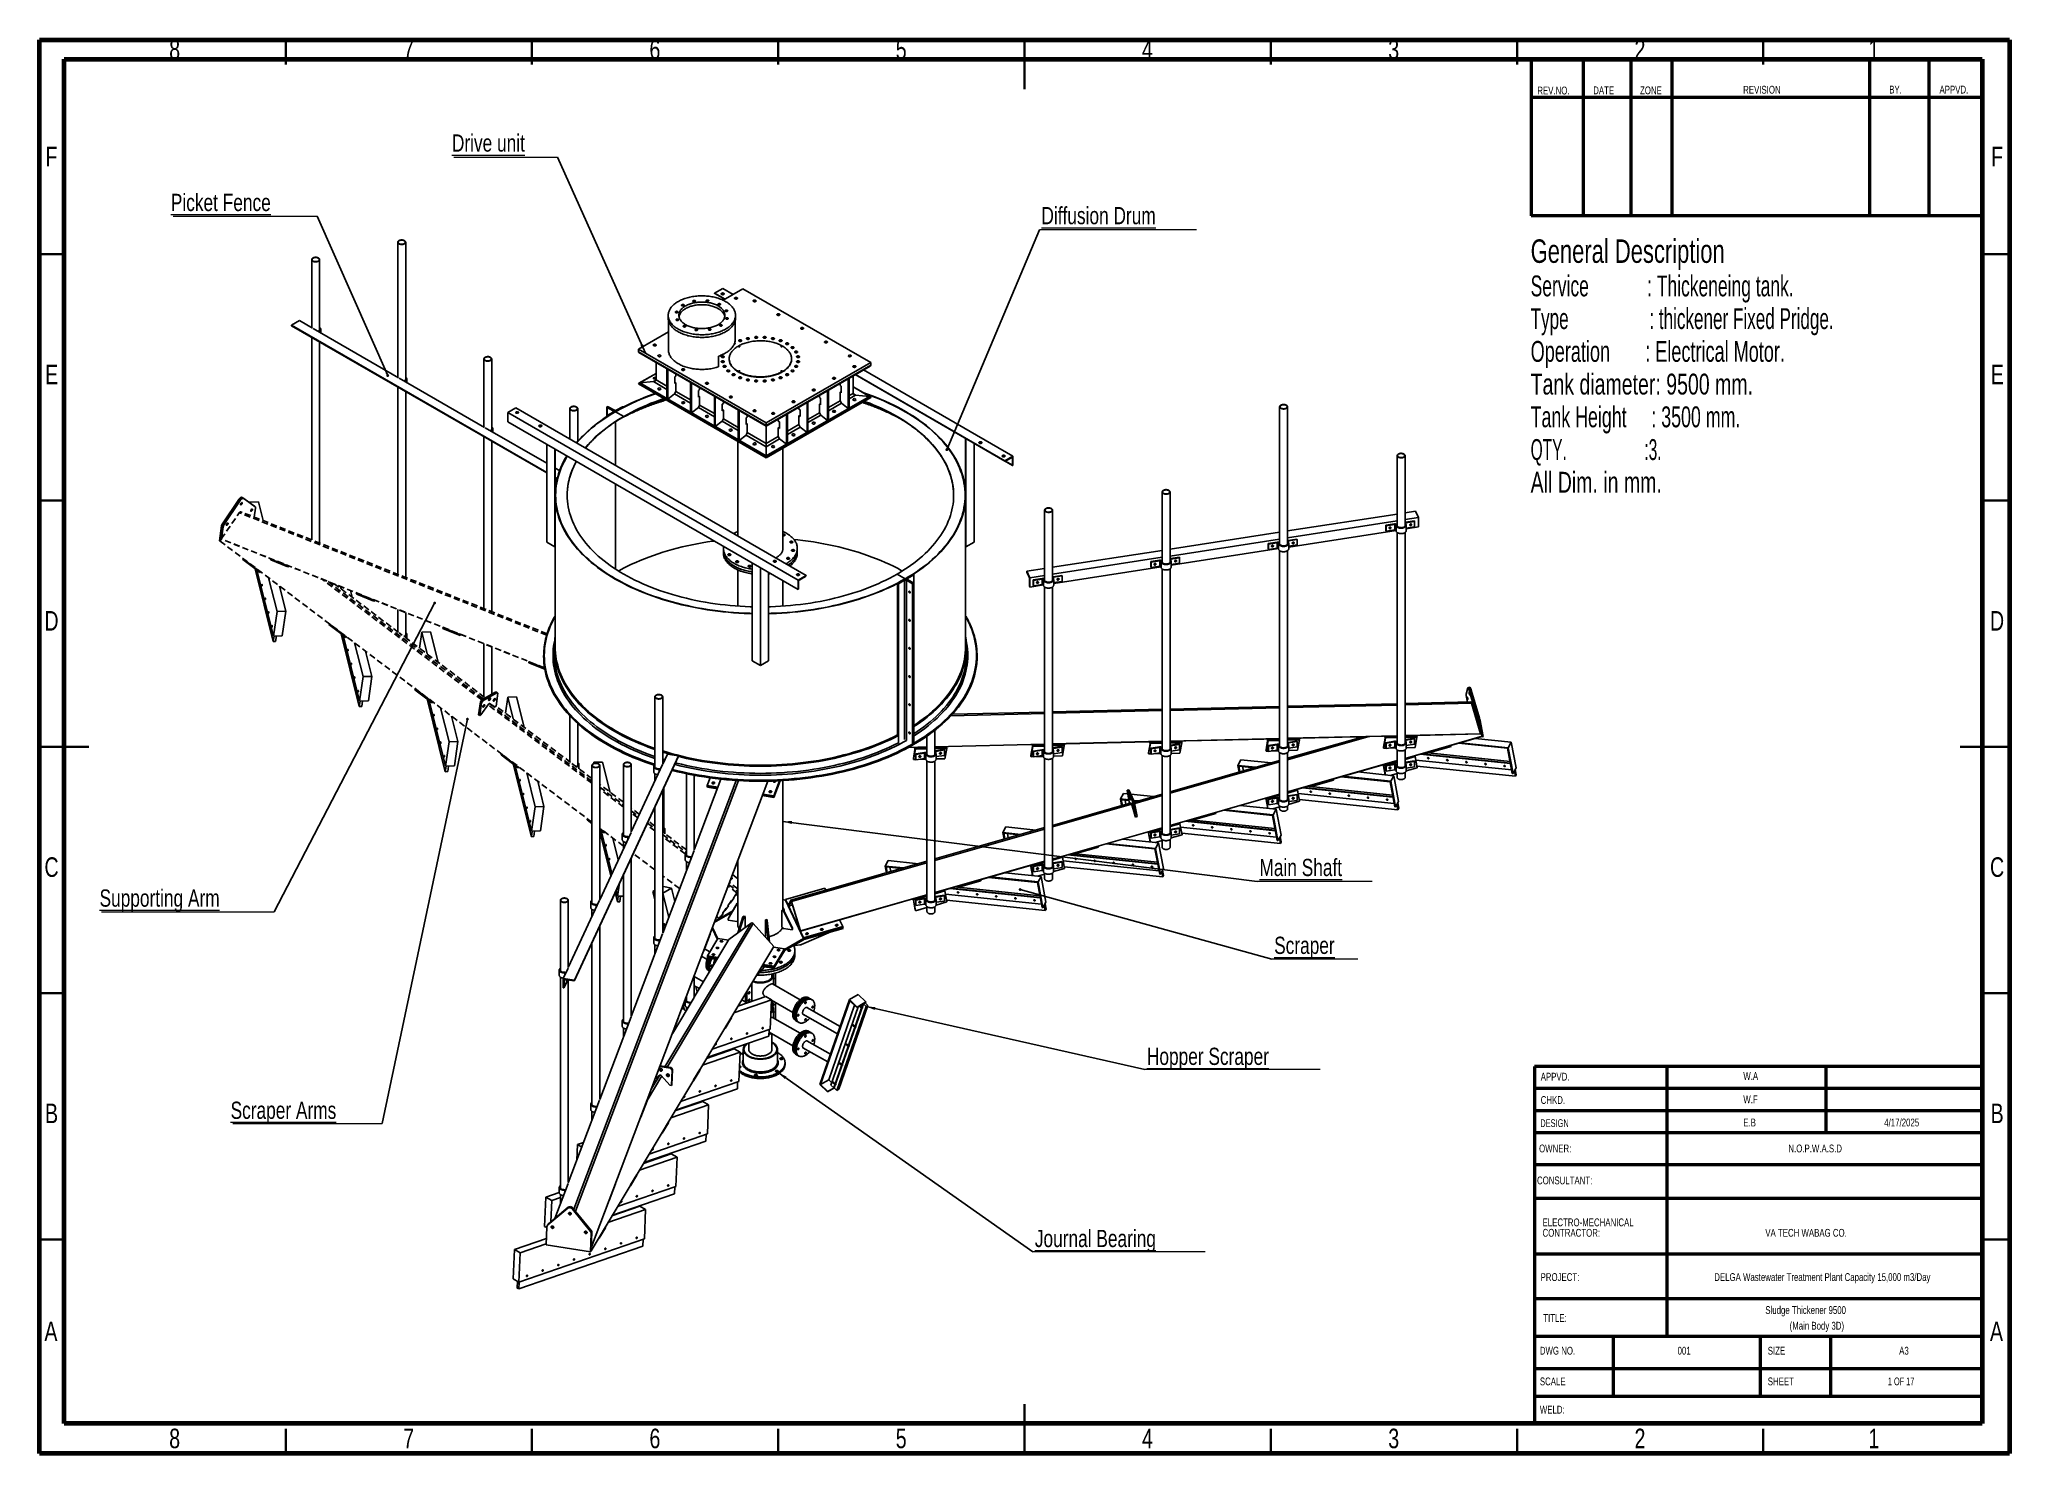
# Model space of a CAD drawing. Header units: millimetres. Extents: x 122 to 2816, y -707 to 556.
# Drawn here: x 140.7 to 540.7, y 92.5 to 379.7 of the extents above; entities that cross this region are included whole.
import ezdxf

# ---------------------------------------------------------------- set-up
doc = ezdxf.new("R2010")
doc.units = ezdxf.units.MM
doc.linetypes.add('HIDDEN', pattern=[1.905, 1.27, -0.635])
doc.layers.add('FORMAT', color=7, linetype='Continuous')
doc.styles.add('SLDTEXTSTYLE0', font='TXT', dxfattribs={"width": 0.7})
doc.styles.add('SLDTEXTSTYLE1', font='TXT', dxfattribs={"width": 0.626316})
doc.styles.add('SLDTEXTSTYLE2', font='TXT', dxfattribs={"width": 0.613043})
doc.styles.add('SLDTEXTSTYLE3', font='TXT', dxfattribs={"width": 0.648571})
doc.styles.add('SLDTEXTSTYLE4', font='TXT', dxfattribs={"width": 0.638462})
doc.styles.add('SLDTEXTSTYLE5', font='TXT', dxfattribs={"width": 0.556})
doc.styles.add('SLDTEXTSTYLE6', font='TXT', dxfattribs={"width": 0.687299})
doc.styles.add('SLDTEXTSTYLE7', font='TXT', dxfattribs={"width": 0.75})
doc.styles.add('SLDTEXTSTYLE8', font='TXT', dxfattribs={"width": 0.678571})
doc.dimstyles.new('SLDDIMSTYLE0', dxfattribs={"dimtxt": 2.5, "dimasz": 1.852083, "dimexe": 0, "dimexo": 0.625, "dimgap": 0, "dimtad": 1, "dimdec": 0, "dimrnd": 1e-09, "dimtxsty": 'Standard', "dimsah": 1, "dimcen": 2.5, "dimazin": 3, "dimtfac": 1.852083, "dimtdec": 0, "dimtmove": 0, "dimatfit": 3, "dimfrac": 2})
doc.dimstyles.new('SLDDIMSTYLE1', dxfattribs={"dimtxt": 2.5, "dimasz": 0.569872, "dimexe": 0, "dimexo": 0.625, "dimgap": 0, "dimtad": 1, "dimdec": 0, "dimrnd": 1e-09, "dimtxsty": 'Standard', "dimblk1": 'DOT', "dimblk2": 'DOT', "dimsah": 1, "dimcen": 2.5, "dimazin": 3, "dimtfac": 0.569872, "dimtdec": 0, "dimtmove": 0, "dimatfit": 3, "dimldrblk": 'DOT', "dimfrac": 2})

msp = doc.modelspace()

# ---------------------------------------------------------------- texts
at = {"color": 7, "linetype": 'Continuous', "lineweight": 0}
for s, insert, char_height, attachment_point, style in [('8', (168.203587, 379.609082), 3.96875, 2, 'SLDTEXTSTYLE7'), ('7', (215.703587, 379.609082), 3.96875, 2, 'SLDTEXTSTYLE7'), ('6', (265.703587, 379.609082), 3.96875, 2, 'SLDTEXTSTYLE7'), ('5', (315.703587, 379.609082), 3.96875, 2, 'SLDTEXTSTYLE7'), ('4', (365.703587, 379.609082), 3.96875, 2, 'SLDTEXTSTYLE7'), ('3', (415.703587, 379.609082), 3.96875, 2, 'SLDTEXTSTYLE7'), ('2', (465.703587, 379.609082), 3.96875, 2, 'SLDTEXTSTYLE7'), ('1', (513.203587, 379.609082), 3.96875, 2, 'SLDTEXTSTYLE7'), ('REV.NO.', (444.859675, 370.085035), 1.5875, 1, 'SLDTEXTSTYLE7'), ('DATE', (456.212596, 370.114313), 1.5875, 1, 'SLDTEXTSTYLE7'), ('ZONE', (465.710922, 370.114313), 1.5875, 1, 'SLDTEXTSTYLE7'), ('REVISION', (486.651455, 370.241453), 1.5875, 1, 'SLDTEXTSTYLE7'), ('BY.', (516.304599, 370.270731), 1.5875, 1, 'SLDTEXTSTYLE7'), ('APPVD.', (526.51559, 370.270731), 1.5875, 1, 'SLDTEXTSTYLE7'), ('F', (143.20129, 357.859082), 3.96875, 2, 'SLDTEXTSTYLE7'), ('F', (538.20129, 357.859082), 3.96875, 2, 'SLDTEXTSTYLE7'), ('E', (143.251359, 313.609082), 3.96875, 2, 'SLDTEXTSTYLE7'), ('E', (538.251359, 313.609082), 3.96875, 2, 'SLDTEXTSTYLE7'), ('D', (143.196237, 263.609082), 3.96875, 2, 'SLDTEXTSTYLE7'), ('D', (538.196237, 263.609082), 3.96875, 2, 'SLDTEXTSTYLE7'), ('C', (143.202209, 213.609082), 3.96875, 2, 'SLDTEXTSTYLE7'), ('C', (538.202209, 213.609082), 3.96875, 2, 'SLDTEXTSTYLE7'), ('APPVD.', (445.548322, 169.867928), 1.5875, 1, 'SLDTEXTSTYLE7'), ('W.A', (486.681759, 169.9998), 1.5875, 1, 'SLDTEXTSTYLE7'), ('CHKD.', (445.548322, 165.134225), 1.5875, 1, 'SLDTEXTSTYLE7'), ('W.F', (486.681759, 165.266097), 1.5875, 1, 'SLDTEXTSTYLE7'), ('B', (143.214151, 163.609082), 3.96875, 2, 'SLDTEXTSTYLE7'), ('DESIGN', (445.462002, 160.432419), 1.5875, 1, 'SLDTEXTSTYLE6'), ('E.B', (486.681759, 160.564291), 1.5875, 1, 'SLDTEXTSTYLE7'), ('B', (538.214151, 163.609082), 3.96875, 2, 'SLDTEXTSTYLE7'), ('OWNER:', (445.216675, 155.291546), 1.5875, 1, 'SLDTEXTSTYLE7'), ('CONSULTANT:', (444.7975, 148.802965), 1.5875, 1, 'SLDTEXTSTYLE7'), ('PROJECT:', (445.52258, 129.179533), 1.5875, 1, 'SLDTEXTSTYLE7'), ('TITLE:', (446.069385, 120.859865), 1.5875, 1, 'SLDTEXTSTYLE7'), ('Sludge Thickener 9500', (491.152678, 122.482645), 1.5875, 1, 'SLDTEXTSTYLE7'), ('A', (143.083238, 119.359082), 3.96875, 2, 'SLDTEXTSTYLE7'), ('A', (538.083238, 119.359082), 3.96875, 2, 'SLDTEXTSTYLE7'), ('DWG NO.', (445.375038, 114.232484), 1.5875, 1, 'SLDTEXTSTYLE7'), ('SIZE', (491.650823, 114.232484), 1.5875, 1, 'SLDTEXTSTYLE7'), ('SCALE', (445.375038, 107.996134), 1.5875, 1, 'SLDTEXTSTYLE7'), ('SHEET', (491.650823, 107.996134), 1.5875, 1, 'SLDTEXTSTYLE7'), ('WELD:', (445.375038, 102.256377), 1.5875, 1, 'SLDTEXTSTYLE7'), ('8', (168.203587, 97.609082), 3.96875, 2, 'SLDTEXTSTYLE7'), ('7', (215.703587, 97.609082), 3.96875, 2, 'SLDTEXTSTYLE7'), ('6', (265.703587, 97.609082), 3.96875, 2, 'SLDTEXTSTYLE7'), ('5', (315.703587, 97.609082), 3.96875, 2, 'SLDTEXTSTYLE7'), ('4', (365.703587, 97.609082), 3.96875, 2, 'SLDTEXTSTYLE7'), ('3', (415.703587, 97.609082), 3.96875, 2, 'SLDTEXTSTYLE7'), ('2', (465.703587, 97.609082), 3.96875, 2, 'SLDTEXTSTYLE7'), ('1', (513.203587, 97.609082), 3.96875, 2, 'SLDTEXTSTYLE7')]:
    msp.add_mtext(s, dxfattribs=dict(at, insert=insert, char_height=char_height, attachment_point=attachment_point, style=style))
at = {"layer": 'FORMAT', "char_height": 1.5875}
for s, insert, attachment_point, style in [('4/17/2025', (515.30499, 160.564291), 1, 'SLDTEXTSTYLE7'), ('N.O.P.W.A.S.D', (495.834336, 155.291546), 1, 'SLDTEXTSTYLE7'), ('VA TECH WABAG CO.', (491.152678, 138.165036), 1, 'SLDTEXTSTYLE7'), ('DELGA Wastewater Treatment Plant Capacity 15,000 m3/Day', (502.728747, 129.179533), 2, 'SLDTEXTSTYLE7'), ('(Main Body 3D)', (501.611136, 119.301088), 2, 'SLDTEXTSTYLE7'), ('001', (473.336403, 114.232484), 1, 'SLDTEXTSTYLE7'), ('A3', (518.323337, 114.232484), 1, 'SLDTEXTSTYLE7'), ('1 OF 17', (516.032119, 107.996134), 1, 'SLDTEXTSTYLE8')]:
    msp.add_mtext(s, dxfattribs=dict(at, insert=insert, attachment_point=attachment_point, style=style))

# ---------------------------------------------------------------- blocks, each defined once
blk = doc.blocks.new('SW_NOTE_0')
at = {"color": 0, "linetype": 'Continuous', "lineweight": 0, "attachment_point": 1}
for s, insert, char_height, style in [('General Description', (0, 6.14), 4.7625, 'SLDTEXTSTYLE0'), ('Service            : Thickeneing tank.', (0, -1.19), 4.2333, 'SLDTEXTSTYLE1'), ('Type                 : thickener Fixed Pridge.', (0, -7.83), 4.2333, 'SLDTEXTSTYLE2'), ('Operation       : Electrical Motor.', (0, -14.48), 4.2333, 'SLDTEXTSTYLE3'), ('Tank diameter: 9500 mm.', (0, -21.12), 4.2333, 'SLDTEXTSTYLE0'), ('Tank Height     : 3500 mm.', (0, -27.77), 4.2333, 'SLDTEXTSTYLE4'), ('QTY.                  :3.', (0, -34.41), 4.2333, 'SLDTEXTSTYLE5'), ('All Dim. in mm.', (0, -41.05), 4.2333, 'SLDTEXTSTYLE0')]:
    blk.add_mtext(s, dxfattribs=dict(at, insert=insert, char_height=char_height, style=style))
blk = doc.blocks.new('SW_NOTE_0_1')
at = {"color": 0, "linetype": 'Continuous', "lineweight": 0, "char_height": 1.5875, "attachment_point": 1, "style": 'SLDTEXTSTYLE7'}
for s, insert in [('ELECTRO-MECHANICAL', (0, 2.05)), ('CONTRACTOR:', (0, -0.07))]:
    blk.add_mtext(s, dxfattribs=dict(at, insert=insert))
blk = doc.blocks.new('SW_NOTE_0_2')
at = {"color": 0, "linetype": 'Continuous', "lineweight": 0}
blk.add_line((-21.03, 0), (0, 0), dxfattribs=at)
at = {"color": 0, "linetype": 'Continuous', "lineweight": 0, "insert": (-21.45, 4.6), "char_height": 3.5, "attachment_point": 1, "style": 'SLDTEXTSTYLE7'}
blk.add_mtext('\\LDrive unit', dxfattribs=at)
blk = doc.blocks.new('SW_NOTE_0_3')
at = {"color": 0, "linetype": 'Continuous', "lineweight": 0}
blk.add_line((31.89, 0), (0, 0), dxfattribs=at)
at = {"color": 0, "linetype": 'Continuous', "lineweight": 0, "insert": (0.41, 4.63), "char_height": 3.5, "attachment_point": 1, "style": 'SLDTEXTSTYLE7'}
blk.add_mtext('\\LDiffusion Drum', dxfattribs=at)
blk = doc.blocks.new('_Dot')
at = {"color": 0, "linetype": 'ByBlock', "lineweight": -2}
blk.add_line((-0.5, 0), (-1, 0), dxfattribs=at)
at = {"color": 0, "linetype": 'ByBlock', "const_width": 0.5}
blk.add_lwpolyline([(-0.25, 0, 1), (0.25, 0, 1)], format="xyb", close=True, dxfattribs=at)
blk = doc.blocks.new('SW_NOTE_0_4')
at = {"color": 0, "linetype": 'Continuous', "lineweight": 0}
blk.add_line((-29.26, 0), (0, 0), dxfattribs=at)
at = {"color": 0, "linetype": 'Continuous', "lineweight": 0, "insert": (-29.72, 4.52), "char_height": 3.5, "attachment_point": 1, "style": 'SLDTEXTSTYLE7'}
blk.add_mtext('\\LPicket Fence', dxfattribs=at)
blk = doc.blocks.new('SW_NOTE_0_5')
at = {"color": 0, "linetype": 'Continuous', "lineweight": 0}
blk.add_line((-35.03, 0), (0, 0), dxfattribs=at)
at = {"color": 0, "linetype": 'Continuous', "lineweight": 0, "insert": (-35.44, 4.57), "char_height": 3.5, "attachment_point": 1, "style": 'SLDTEXTSTYLE7'}
blk.add_mtext('\\LSupporting Arm', dxfattribs=at)
blk = doc.blocks.new('SW_NOTE_0_6')
at = {"color": 0, "linetype": 'Continuous', "lineweight": 0}
blk.add_line((-30.36, 0), (0, 0), dxfattribs=at)
at = {"color": 0, "linetype": 'Continuous', "lineweight": 0, "insert": (-30.8, 4.47), "char_height": 3.5, "attachment_point": 1, "style": 'SLDTEXTSTYLE7'}
blk.add_mtext('\\LScraper Arms', dxfattribs=at)
blk = doc.blocks.new('SW_NOTE_0_7')
at = {"color": 0, "linetype": 'Continuous', "lineweight": 0}
blk.add_line((17.43, 0), (0, 0), dxfattribs=at)
at = {"color": 0, "linetype": 'Continuous', "lineweight": 0, "insert": (0.45, 4.54), "char_height": 3.5, "attachment_point": 1, "style": 'SLDTEXTSTYLE7'}
blk.add_mtext('\\LScraper', dxfattribs=at)
blk = doc.blocks.new('SW_NOTE_0_8')
at = {"color": 0, "linetype": 'Continuous', "lineweight": 0}
blk.add_line((35.55, 0), (0, 0), dxfattribs=at)
at = {"color": 0, "linetype": 'Continuous', "lineweight": 0, "insert": (0.4, 4.4), "char_height": 3.5, "attachment_point": 1, "style": 'SLDTEXTSTYLE7'}
blk.add_mtext('\\LHopper Scraper', dxfattribs=at)
blk = doc.blocks.new('SW_NOTE_0_9')
at = {"color": 0, "linetype": 'Continuous', "lineweight": 0}
blk.add_line((34.98, 0), (0, 0), dxfattribs=at)
at = {"color": 0, "linetype": 'Continuous', "lineweight": 0, "insert": (0.41, 4.47), "char_height": 3.5, "attachment_point": 1, "style": 'SLDTEXTSTYLE7'}
blk.add_mtext('\\LJournal Bearing', dxfattribs=at)
blk = doc.blocks.new('SW_NOTE_0_10')
at = {"color": 0, "linetype": 'Continuous', "lineweight": 0}
blk.add_line((23.4, 0), (0, 0), dxfattribs=at)
at = {"color": 0, "linetype": 'Continuous', "lineweight": 0, "insert": (0.49, 4.61), "char_height": 3.5, "attachment_point": 1, "style": 'SLDTEXTSTYLE7'}
blk.add_mtext('\\LMain Shaft', dxfattribs=at)

# ---------------------------------------------------------------- linework, layer by layer
at = {"color": 7, "linetype": 'Continuous', "lineweight": 70}
for p, q in [((140.74355, 92.548928), (140.74355, 379.548928)), ((140.74355, 379.548928), (540.74355, 379.548928)), ((540.74355, 379.548928), (540.74355, 92.548928)), ((145.74355, 98.682453), (145.74355, 375.682453)), ((145.74355, 375.682453), (535.146022, 375.682453)), ((535.146022, 375.682453), (535.146022, 98.682453)), ((535.146022, 98.682453), (145.74355, 98.682453)), ((540.74355, 92.548928), (140.74355, 92.548928))]:
    msp.add_line(p, q, dxfattribs=at)
at = {"color": 7, "linetype": 'Continuous', "lineweight": 35}
for p, q in [((190.74355, 374.548928), (190.74355, 379.548928)), ((240.74355, 374.548928), (240.74355, 379.548928)), ((290.74355, 374.548928), (290.74355, 379.548928)), ((340.74355, 379.549928), (340.74355, 369.547928)), ((340.74355, 374.548928), (340.74355, 379.548928)), ((390.74355, 374.548928), (390.74355, 379.548928)), ((440.74355, 374.548928), (440.74355, 379.548928)), ((490.74355, 374.548928), (490.74355, 379.548928)), ((145.74355, 336.048928), (140.74355, 336.048928)), ((535.74355, 336.048928), (540.74355, 336.048928)), ((145.74355, 286.048928), (140.74355, 286.048928)), ((535.74355, 286.048928), (540.74355, 286.048928)), ((140.74255, 236.048928), (150.74455, 236.048928)), ((145.74355, 236.048928), (140.74355, 236.048928)), ((540.74455, 236.048928), (530.74255, 236.048928)), ((535.74355, 236.048928), (540.74355, 236.048928)), ((145.74355, 186.048928), (140.74355, 186.048928)), ((535.74355, 186.048928), (540.74355, 186.048928)), ((145.74355, 136.048928), (140.74355, 136.048928)), ((535.74355, 136.048928), (540.74355, 136.048928)), ((340.74355, 92.547928), (340.74355, 102.549928)), ((190.74355, 97.548928), (190.74355, 92.548928)), ((240.74355, 97.548928), (240.74355, 92.548928)), ((290.74355, 97.548928), (290.74355, 92.548928)), ((340.74355, 97.548928), (340.74355, 92.548928)), ((390.74355, 97.548928), (390.74355, 92.548928)), ((440.74355, 97.548928), (440.74355, 92.548928)), ((490.74355, 97.548928), (490.74355, 92.548928))]:
    msp.add_line(p, q, dxfattribs=at)
at = {"color": 7, "linetype": 'Continuous', "lineweight": 50}
for p, q in [((443.586411, 375.682453), (443.586411, 343.859534)), ((454.162349, 375.682453), (454.162349, 343.996239)), ((463.82176, 375.682453), (463.82176, 343.859513)), ((472.179207, 375.682453), (472.179207, 343.859534)), ((512.295892, 375.682453), (512.295892, 343.859534)), ((524.332504, 375.682453), (524.332504, 343.859513)), ((535.146022, 367.866732), (443.586411, 367.866732)), ((535.146022, 343.859534), (443.586411, 343.859534)), ((444.256336, 171.148104), (444.256336, 162.148104)), ((535.146022, 171.148104), (444.256336, 171.148104)), ((471.191164, 166.648104), (471.191164, 171.148104)), ((503.482456, 157.648104), (503.482456, 171.148104)), ((535.146022, 166.648104), (444.256336, 166.648104)), ((471.191164, 162.148104), (471.191164, 166.648104)), ((444.256336, 162.148104), (444.256336, 98.682453)), ((535.146022, 162.148104), (444.256336, 162.148104)), ((471.191164, 157.648104), (471.191164, 162.148104)), ((535.146022, 157.648104), (444.256336, 157.648104)), ((471.191164, 116.374316), (471.191164, 157.648104)), ((535.146022, 151.148104), (444.256336, 151.148104)), ((535.146022, 144.311183), (444.256336, 144.311183)), ((535.146022, 133.007971), (444.256336, 133.007971)), ((535.146022, 123.978848), (444.256336, 123.978848)), ((444.256336, 116.374316), (535.146022, 116.374316)), ((460.300793, 104.182453), (460.300793, 116.374316)), ((490.183388, 104.182453), (490.183388, 116.374316)), ((504.453852, 104.182453), (504.453852, 116.374316)), ((444.256336, 109.846222), (535.146022, 109.846222)), ((444.256336, 104.182453), (535.146022, 104.182453))]:
    msp.add_line(p, q, dxfattribs=at)
at = {"color": 7, "linetype": 'Continuous', "lineweight": 25}
for p, q in [((213.49425, 338.493986), (213.49425, 311.087549)), ((215.10425, 310.60722), (215.10425, 338.493986)), ((196.028713, 334.967612), (196.028713, 321.170189)), ((197.638713, 320.689861), (197.638713, 334.967612)), ((279.468898, 329.099364), (277.818982, 328.146888)), ((279.938157, 326.923514), (277.818982, 328.146888)), ((277.853507, 328.07058), (279.889328, 326.895326)), ((279.351047, 328.033993), (279.351047, 327.851556)), ((281.588073, 327.87599), (279.468898, 329.099364)), ((283.585208, 329.028912), (279.56708, 326.709296)), ((309.512456, 314.06143), (283.585208, 329.028912)), ((279.381142, 327.188695), (279.385571, 327.185851)), ((279.385571, 327.185851), (279.889079, 326.895182)), ((191.907535, 321.644342), (193.557451, 322.596818)), ((191.907535, 321.644342), (243.734566, 291.725234)), ((191.907535, 321.589906), (191.907535, 321.644342)), ((191.92825, 321.544121), (243.734566, 291.636972)), ((193.460315, 320.659391), (243.734566, 291.636684)), ((193.557451, 322.596818), (196.204683, 321.068603)), ((196.331371, 320.995468), (213.67022, 310.985963)), ((197.867046, 320.108942), (197.867046, 320.814238)), ((268.466521, 320.301079), (262.372004, 316.78279)), ((268.406521, 323.656237), (268.406521, 323.111877)), ((268.466521, 322.590269), (268.466521, 316.57955)), ((282.013187, 318.756992), (282.013187, 322.590269)), ((282.073187, 323.111877), (282.073187, 323.656237)), ((196.028713, 319.176687), (196.028713, 278.043897)), ((197.638713, 277.402278), (197.638713, 318.247254)), ((262.372004, 316.78279), (288.299253, 301.815308)), ((262.372004, 316.78279), (262.372004, 316.238429)), ((262.372004, 316.205724), (262.372004, 316.238429)), ((262.372004, 316.238429), (288.299253, 301.270947)), ((262.372004, 316.205724), (288.299253, 301.238242)), ((262.461768, 316.080614), (288.299253, 301.164952)), ((230.959788, 314.802332), (230.959788, 301.004909)), ((232.569788, 300.52458), (232.569788, 314.802332)), ((265.931108, 314.077807), (265.931108, 310.530936)), ((268.121521, 312.813309), (268.121521, 306.741999)), ((268.310083, 312.704454), (268.310083, 306.633144)), ((278.618596, 313.190613), (278.618596, 315.368056)), ((280.787408, 314.823424), (280.787408, 314.74177)), ((288.299253, 301.815308), (309.512456, 314.06143)), ((288.299253, 301.270947), (309.512456, 313.517069)), ((288.299253, 301.238242), (309.512456, 313.484363)), ((288.299253, 301.164952), (309.422692, 313.359254)), ((293.454075, 314.74177), (293.454075, 314.823424)), ((338.394463, 295.082359), (308.078607, 312.58333)), ((309.512456, 314.06143), (309.512456, 313.517069)), ((309.512456, 313.484363), (309.512456, 313.517069)), ((213.49425, 309.094047), (213.49425, 271.083515)), ((213.796909, 310.912828), (231.135758, 300.903323)), ((215.10425, 270.441896), (215.10425, 308.164614)), ((215.332583, 310.026302), (215.332583, 310.731598)), ((262.372004, 309.738808), (288.299253, 294.771326)), ((262.372004, 309.706103), (262.372004, 309.738808)), ((262.372004, 309.706103), (288.299253, 294.738621)), ((265.931108, 311.866725), (262.461768, 309.863918)), ((265.419038, 310.181916), (262.62804, 309.913318)), ((262.62804, 309.913318), (288.299253, 295.093642)), ((269.705582, 307.707347), (269.961617, 308.204172)), ((269.725915, 311.189886), (269.961617, 311.325954)), ((269.725915, 309.828984), (269.725915, 311.189886)), ((269.773055, 310.073907), (269.725915, 310.046693)), ((269.961617, 309.965052), (269.725915, 309.828984)), ((269.961617, 309.965052), (269.773055, 310.073907)), ((269.961617, 311.751044), (269.961617, 311.325954)), ((269.961617, 309.965052), (269.961617, 308.204172)), ((272.953417, 310.023914), (272.953417, 303.952605)), ((273.141979, 309.91506), (273.141979, 303.84375)), ((274.557811, 308.400491), (274.793513, 308.536559)), ((274.557811, 307.03959), (274.557811, 308.400491)), ((274.793513, 308.961649), (274.793513, 308.536559)), ((300.775414, 308.367286), (300.775414, 302.295976)), ((300.963975, 308.47614), (300.963975, 302.404831)), ((303.307594, 309.829083), (303.307594, 309.403993)), ((303.543297, 309.267925), (303.307594, 309.403993)), ((303.496156, 308.151946), (303.307594, 308.043092)), ((303.307594, 308.043092), (303.307594, 306.282212)), ((303.307594, 308.043092), (303.543297, 307.907024)), ((303.496156, 308.151946), (303.543297, 308.124732)), ((303.543297, 307.907024), (303.543297, 309.267925)), ((304.959129, 310.782493), (304.959129, 304.711184)), ((305.14769, 310.891348), (305.14769, 304.820038)), ((305.953352, 311.356446), (305.953352, 307.809575)), ((309.422692, 307.142558), (305.953352, 309.145365)), ((306.379613, 311.602522), (328.761045, 298.681996)), ((306.379862, 311.602666), (336.779072, 294.053576)), ((336.744547, 294.129883), (306.428692, 311.630854)), ((235.84702, 303.91699), (237.496936, 304.869466)), ((237.496936, 304.869466), (296.422501, 270.852461)), ((248.425325, 304.719692), (248.425325, 298.560641)), ((250.035325, 298.080641), (250.035325, 304.719692)), ((255.945421, 305.008417), (255.945421, 303.239532)), ((256.008043, 305.076451), (255.984473, 305.062844)), ((255.984473, 304.953989), (257.233695, 304.232829)), ((257.233695, 304.01512), (255.984473, 303.29396)), ((256.008043, 305.076451), (256.031613, 305.090057)), ((257.657959, 304.123974), (256.008043, 305.076451)), ((256.008043, 303.171498), (257.657959, 304.123974)), ((256.220175, 305.090057), (257.469397, 304.368897)), ((259.307875, 305.076451), (257.657959, 304.123974)), ((257.72867, 304.083154), (257.657959, 304.123974)), ((257.72867, 304.083154), (259.378586, 303.130678)), ((257.846521, 304.368897), (259.095743, 305.090057)), ((259.284305, 305.090057), (259.307875, 305.076451)), ((259.307875, 305.025869), (259.307875, 305.076451)), ((268.121521, 306.741999), (268.310083, 306.633144)), ((269.705582, 307.707347), (268.310083, 306.633144)), ((274.537478, 304.917953), (273.141979, 303.84375)), ((274.537478, 304.917953), (274.793513, 305.414778)), ((274.604952, 307.284512), (274.557811, 307.257299)), ((274.793513, 307.175658), (274.557811, 307.03959)), ((274.793513, 307.175658), (274.604952, 307.284512)), ((274.793513, 307.175658), (274.793513, 305.414778)), ((277.785313, 307.23452), (277.785313, 301.16321)), ((277.973875, 307.125665), (277.973875, 301.054356)), ((279.389707, 305.611097), (279.62541, 305.747165)), ((279.389707, 304.250196), (279.389707, 305.611097)), ((279.436848, 304.495118), (279.389707, 304.467904)), ((279.62541, 304.386264), (279.389707, 304.250196)), ((279.62541, 304.386264), (279.436848, 304.495118)), ((279.62541, 306.172255), (279.62541, 305.747165)), ((279.62541, 304.386264), (279.62541, 302.625384)), ((282.61721, 304.445125), (282.61721, 298.373816)), ((282.805772, 304.336271), (282.805772, 298.264961)), ((288.299253, 295.093642), (309.256421, 307.191958)), ((288.299253, 294.771326), (309.512456, 307.017448)), ((288.299253, 294.738621), (309.512456, 306.984742)), ((294.940164, 304.998668), (294.940164, 304.573578)), ((295.175866, 304.43751), (294.940164, 304.573578)), ((295.175866, 303.076609), (295.175866, 304.43751)), ((296.591698, 305.952079), (296.591698, 299.880769)), ((296.78026, 306.060933), (296.78026, 299.989623)), ((299.123879, 307.413876), (299.123879, 306.988786)), ((299.359581, 306.852718), (299.123879, 306.988786)), ((299.312441, 305.736739), (299.123879, 305.627884)), ((299.123879, 305.627884), (299.123879, 303.867004)), ((299.123879, 305.627884), (299.359581, 305.491816)), ((299.312441, 305.736739), (299.359581, 305.709525)), ((299.359581, 305.491816), (299.359581, 306.852718)), ((303.56363, 305.785386), (303.307594, 306.282212)), ((303.56363, 305.785386), (304.959129, 304.711184)), ((304.959129, 304.711184), (305.14769, 304.820038)), ((306.465423, 307.460556), (309.256421, 307.191958)), ((309.512456, 306.984742), (309.512456, 307.017448)), ((392.545047, 305.089791), (392.545047, 277.203026)), ((394.155047, 277.203026), (394.155047, 305.089791)), ((231.262446, 300.830187), (243.734566, 293.630186)), ((232.798121, 299.943661), (232.798121, 300.648958)), ((235.84702, 302.011728), (235.84702, 303.91699)), ((235.84702, 303.91699), (294.772585, 269.899985)), ((235.84702, 302.011728), (294.772585, 267.994723)), ((255.945421, 303.239532), (255.945421, 303.07422)), ((255.984473, 303.185105), (256.008043, 303.171498)), ((256.008043, 303.171498), (256.008043, 303.114896)), ((257.72867, 302.046523), (257.72867, 293.189935)), ((259.378586, 303.130678), (259.378586, 303.10346)), ((272.953417, 303.952605), (273.141979, 303.84375)), ((277.785313, 301.16321), (277.973875, 301.054356)), ((279.369374, 302.128558), (277.973875, 301.054356)), ((279.369374, 302.128558), (279.62541, 302.625384)), ((284.221604, 302.821702), (284.457306, 302.957771)), ((284.221604, 301.460801), (284.221604, 302.821702)), ((284.268744, 301.705724), (284.221604, 301.67851)), ((284.457306, 301.596869), (284.221604, 301.460801)), ((284.457306, 301.596869), (284.268744, 301.705724)), ((284.457306, 303.382861), (284.457306, 302.957771)), ((284.457306, 301.596869), (284.457306, 299.835989)), ((288.299253, 301.815308), (288.299253, 301.270947)), ((288.299253, 301.238242), (288.299253, 301.270947)), ((288.299253, 301.164952), (288.299253, 301.238242)), ((288.299253, 301.238242), (288.299253, 301.164952)), ((288.299253, 297.618081), (288.299253, 301.164952)), ((290.756449, 302.583461), (290.756449, 302.158371)), ((290.992151, 302.022303), (290.756449, 302.158371)), ((290.945011, 300.906324), (290.756449, 300.79747)), ((290.756449, 300.79747), (290.756449, 299.03659)), ((290.756449, 300.79747), (290.992151, 300.661402)), ((290.945011, 300.906324), (290.992151, 300.87911)), ((290.992151, 300.661402), (290.992151, 302.022303)), ((292.407983, 303.536871), (292.407983, 297.465562)), ((292.596545, 303.645726), (292.596545, 297.574416)), ((295.128726, 303.321531), (294.940164, 303.212677)), ((294.940164, 303.212677), (294.940164, 301.451797)), ((294.940164, 303.212677), (295.175866, 303.076609)), ((295.196199, 300.954972), (294.940164, 301.451797)), ((295.128726, 303.321531), (295.175866, 303.294318)), ((295.196199, 300.954972), (296.591698, 299.880769)), ((299.379915, 303.370179), (299.123879, 303.867004)), ((299.379915, 303.370179), (300.775414, 302.295976)), ((300.775414, 302.295976), (300.963975, 302.404831)), ((230.959788, 299.011407), (230.959788, 264.123132)), ((232.569788, 263.481513), (232.569788, 298.081973)), ((243.734566, 297.458345), (243.734566, 277.589163)), ((245.384482, 296.505868), (245.384482, 276.636687)), ((245.480438, 276.731934), (245.480438, 296.450474)), ((282.570742, 298.04562), (282.570742, 278.848912)), ((282.61721, 298.373816), (282.805772, 298.264961)), ((284.201271, 299.339164), (282.805772, 298.264961)), ((284.201271, 299.339164), (284.457306, 299.835989)), ((288.299253, 296.973449), (288.299253, 297.618081)), ((288.299253, 297.618081), (288.299253, 296.973449)), ((288.299253, 295.093642), (288.299253, 296.973449)), ((291.012484, 298.539764), (290.756449, 299.03659)), ((291.012484, 298.539764), (292.407983, 297.465562)), ((291.670742, 276.018606), (291.670742, 296.68494)), ((292.407983, 297.465562), (292.596545, 297.574416)), ((296.591698, 299.880769), (296.78026, 299.989623)), ((328.761045, 298.682284), (328.761045, 298.506356)), ((328.761045, 298.506356), (328.761045, 276.731934)), ((328.878902, 298.614246), (328.809861, 298.57439)), ((328.809861, 298.438322), (328.857001, 298.411108)), ((328.809861, 298.438322), (328.809861, 276.6639)), ((328.857001, 298.411108), (329.043894, 298.518999)), ((328.857001, 298.411108), (328.857001, 276.636687)), ((330.506917, 297.674413), (330.506917, 277.589163)), ((330.506917, 297.674126), (338.311136, 293.168846)), ((245.480438, 292.622316), (246.363194, 292.112711)), ((288.299253, 294.771326), (288.299253, 295.093642)), ((288.299253, 295.093642), (288.299253, 294.771326)), ((288.299253, 294.738621), (288.299253, 294.771326)), ((338.394463, 295.082359), (336.744547, 294.129883)), ((336.862398, 294.061827), (338.04091, 294.742167)), ((338.276612, 294.606055), (338.276612, 293.245153)), ((338.394463, 293.177097), (338.394463, 295.082359)), ((416.403415, 295.17128), (416.403415, 280.893528)), ((418.013415, 280.893528), (418.013415, 295.17128)), ((245.480438, 290.717363), (245.867159, 290.494114)), ((245.480438, 290.629101), (245.848358, 290.416705)), ((245.480438, 290.628814), (245.848298, 290.416453)), ((247.961368, 288.467384), (247.985379, 288.673486)), ((257.72867, 289.37972), (257.72867, 272.113092)), ((181.202787, 286.26513), (177.893787, 281.325002)), ((181.342544, 286.159467), (178.033544, 281.219338)), ((181.377437, 286.146066), (178.068438, 281.205937)), ((181.517194, 286.040402), (178.208195, 281.100274)), ((181.342544, 286.159467), (181.202787, 286.26513)), ((181.517194, 286.040402), (181.377437, 286.146066)), ((182.045112, 286.568556), (181.903431, 286.669603)), ((182.078081, 286.550539), (182.217838, 286.444875)), ((184.425936, 284.876043), (182.078081, 286.550539)), ((184.565692, 284.770379), (182.217838, 286.444875)), ((183.402486, 285.60597), (183.420756, 285.731699)), ((185.217484, 285.789175), (183.420756, 285.731699)), ((183.420756, 285.731699), (183.463005, 285.562808)), ((184.374109, 282.688501), (184.638519, 284.508176)), ((184.565692, 284.770379), (184.425936, 284.876043)), ((184.425936, 284.876043), (184.429415, 284.873488)), ((184.569172, 284.767824), (184.429415, 284.873488)), ((185.217484, 285.789175), (186.172403, 281.971843)), ((344.828312, 284.099773), (344.828312, 269.822021)), ((346.438312, 269.822021), (346.438312, 284.099773)), ((368.68668, 287.790275), (368.68668, 273.512523)), ((370.29668, 273.512523), (370.29668, 287.790275)), ((177.724448, 280.922999), (177.276152, 277.83781)), ((177.864205, 280.817336), (177.436332, 277.872704)), ((177.899099, 280.803935), (177.530132, 278.264697)), ((178.038855, 280.698272), (177.691316, 278.306493)), ((177.864205, 280.817336), (177.724448, 280.922999)), ((177.893787, 281.325002), (178.033544, 281.219338)), ((178.038855, 280.698272), (177.899099, 280.803935)), ((178.068438, 281.205937), (178.208195, 281.100274)), ((416.403415, 283.31039), (394.155047, 279.868928)), ((416.403415, 281.915868), (394.155047, 278.474406)), ((414.103583, 281.01576), (415.874447, 281.289684)), ((414.155346, 280.904237), (414.103583, 281.01576)), ((414.103583, 279.927039), (414.103583, 281.01576)), ((415.92621, 281.178161), (414.155346, 280.904237)), ((414.155346, 279.815516), (414.155346, 280.904237)), ((415.92621, 280.08944), (414.155346, 279.815516)), ((415.92621, 280.08944), (415.92621, 281.178161)), ((416.175082, 281.017906), (416.175082, 279.929185)), ((416.377974, 280.97786), (416.377974, 281.066638)), ((420.100165, 283.882217), (418.013415, 283.559431)), ((420.704076, 282.58111), (418.013415, 282.164909)), ((418.128274, 281.638315), (419.899138, 281.912239)), ((419.950901, 281.800715), (418.180037, 281.526791)), ((418.241749, 279.929185), (418.241749, 281.017906)), ((419.950901, 280.711994), (418.241749, 280.447616)), ((420.704076, 280.675848), (418.241749, 280.294966)), ((419.899138, 281.912239), (419.950901, 281.800715)), ((419.950901, 280.711994), (419.950901, 281.800715)), ((420.100165, 283.882217), (420.704076, 282.58111)), ((420.704076, 282.58111), (420.704076, 280.675848)), ((177.415908, 277.732146), (177.276152, 277.83781)), ((177.425359, 277.797184), (177.415908, 277.732146)), ((177.415908, 277.732146), (177.470045, 277.763398)), ((177.530132, 278.264697), (177.669889, 278.159033)), ((177.680562, 278.232484), (177.669889, 278.159033)), ((177.709143, 278.214533), (177.669889, 278.159033)), ((243.734566, 277.589163), (245.384482, 276.636687)), ((245.384482, 276.636687), (245.431622, 276.6639)), ((245.454075, 276.680002), (245.454075, 256.359102)), ((279.620742, 276.337133), (279.620742, 275.792773)), ((281.817441, 279.398664), (281.718874, 279.340685)), ((291.670742, 276.24739), (291.690414, 276.132998)), ((294.620742, 275.792773), (294.620742, 276.337133)), ((328.787408, 256.359102), (328.787408, 276.680002)), ((328.809861, 276.6639), (328.857001, 276.636687)), ((328.857001, 276.636687), (330.506917, 277.589163)), ((392.545047, 279.619887), (370.29668, 276.178426)), ((392.545047, 278.225365), (370.29668, 274.783904)), ((392.316714, 276.284784), (370.525013, 272.913961)), ((390.245215, 277.325258), (392.016079, 277.599182)), ((390.296979, 277.213735), (390.245215, 277.325258)), ((390.245215, 276.236537), (390.245215, 277.325258)), ((390.296979, 276.125013), (390.245215, 276.236537)), ((392.067843, 277.487659), (390.296979, 277.213735)), ((390.296979, 276.125013), (390.296979, 277.213735)), ((392.067843, 276.398937), (390.296979, 276.125013)), ((392.067843, 276.398937), (392.067843, 277.487659)), ((392.316714, 277.327403), (392.316714, 276.238682)), ((392.519606, 277.287358), (392.519606, 277.376135)), ((394.269906, 277.947812), (396.04077, 278.221736)), ((396.092534, 278.110213), (394.32167, 277.836289)), ((416.175082, 279.975286), (394.383381, 276.604464)), ((394.383381, 276.238682), (394.383381, 277.327403)), ((396.092534, 277.021492), (394.383381, 276.757114)), ((396.04077, 278.221736), (396.092534, 278.110213)), ((396.092534, 277.021492), (396.092534, 278.110213)), ((414.155346, 279.815516), (414.103583, 279.927039)), ((416.403415, 279.55517), (416.403415, 236.764604)), ((418.013415, 236.763421), (418.013415, 279.55517)), ((182.074461, 274.210026), (182.052826, 274.06113)), ((182.052826, 274.06113), (185.546741, 271.41954)), ((182.128598, 274.241278), (182.074461, 274.210026)), ((182.074461, 274.210026), (185.568376, 271.568436)), ((188.215803, 257.413781), (184.517563, 272.197655)), ((187.752277, 274.20588), (187.685778, 274.167491)), ((187.685778, 274.167491), (191.179693, 272.775093)), ((187.685778, 274.167491), (187.707414, 273.993616)), ((187.707414, 273.993616), (191.201329, 272.601217)), ((187.985204, 274.113054), (187.752277, 274.20588)), ((191.246192, 272.813482), (191.013264, 272.906308)), ((191.179693, 272.775093), (191.246192, 272.813482)), ((191.179693, 272.775093), (191.201329, 272.601217)), ((191.201329, 272.601217), (191.437177, 272.73737)), ((279.620742, 275.792773), (279.620742, 275.384502)), ((285.470826, 273.364515), (285.470826, 253.495333)), ((287.120742, 272.412039), (287.120742, 252.542857)), ((294.620742, 275.384502), (294.620742, 275.792773)), ((344.828312, 272.238882), (341.216222, 271.680151)), ((368.68668, 275.929385), (346.438312, 272.487923)), ((368.68668, 274.534863), (346.438312, 271.093401)), ((368.458346, 272.594282), (346.666645, 269.223459)), ((366.386847, 273.634756), (368.157711, 273.908679)), ((366.438611, 273.523232), (366.386847, 273.634756)), ((366.386847, 272.546034), (366.386847, 273.634756)), ((366.438611, 272.434511), (366.386847, 272.546034)), ((368.209475, 273.797156), (366.438611, 273.523232)), ((366.438611, 272.434511), (366.438611, 273.523232)), ((368.209475, 272.708435), (366.438611, 272.434511)), ((368.209475, 272.708435), (368.209475, 273.797156)), ((368.458346, 273.636901), (368.458346, 272.54818)), ((368.661238, 273.596855), (368.661238, 273.685633)), ((368.68668, 272.174165), (368.68668, 235.606027)), ((370.29668, 235.65335), (370.29668, 272.174165)), ((370.411538, 274.25731), (372.182402, 274.531234)), ((372.234166, 274.41971), (370.463302, 274.145787)), ((370.525013, 272.54818), (370.525013, 273.636901)), ((372.234166, 273.330989), (370.525013, 273.066611)), ((372.182402, 274.531234), (372.234166, 274.41971)), ((372.234166, 273.330989), (372.234166, 274.41971)), ((392.545047, 275.864667), (392.545047, 236.184837)), ((394.155047, 236.207546), (394.155047, 275.864667)), ((188.260564, 258.538203), (184.919649, 271.893655)), ((185.568376, 271.568436), (185.546741, 271.41954)), ((185.546741, 271.41954), (185.724817, 271.522341)), ((185.568376, 271.568436), (185.622513, 271.599688)), ((187.26694, 270.356412), (188.981747, 263.501399)), ((189.500474, 268.667739), (190.778475, 263.558875)), ((201.877726, 268.576593), (201.994272, 268.110694)), ((282.570742, 271.942614), (282.570742, 264.619377)), ((288.770657, 271.459562), (288.770657, 253.495333)), ((291.670742, 264.619377), (291.670742, 269.785379)), ((294.772585, 269.899985), (296.422501, 270.852461)), ((294.772585, 267.994723), (294.772585, 269.899985)), ((294.890436, 269.559749), (294.890436, 268.198847)), ((296.30465, 270.648337), (295.126139, 269.967997)), ((316.512813, 270.14779), (314.862898, 271.100266)), ((314.933608, 269.154494), (316.583524, 270.10697)), ((314.957179, 269.140887), (314.933608, 269.154494)), ((314.933608, 238.394951), (314.933608, 269.154494)), ((316.394962, 269.862047), (315.14574, 269.140887)), ((316.583524, 270.10697), (316.512813, 270.14779)), ((318.23344, 271.059446), (316.583524, 270.10697)), ((316.583524, 270.10697), (318.23344, 269.154494)), ((318.021308, 269.140887), (316.772086, 269.862047)), ((317.007788, 270.215824), (318.25701, 270.936985)), ((318.25701, 269.276955), (317.007788, 269.998115)), ((318.23344, 269.154494), (318.20987, 269.140887)), ((318.20987, 236.479254), (318.20987, 269.140887)), ((318.25701, 271.045839), (318.23344, 271.059446)), ((318.23344, 269.154494), (318.25701, 269.1681)), ((318.23344, 236.492861), (318.23344, 269.154494)), ((318.25701, 269.1681), (318.25701, 236.506468)), ((318.296063, 269.222528), (318.296063, 270.991412)), ((318.296063, 236.664946), (318.296063, 269.222528)), ((341.216222, 271.680151), (341.820133, 270.379044)), ((341.216222, 271.625715), (341.216222, 271.680151)), ((341.716606, 270.466001), (341.242104, 271.488299)), ((341.776997, 268.648372), (341.776997, 270.145364)), ((341.820133, 268.473782), (341.802879, 268.510957)), ((344.828312, 270.84436), (341.820133, 270.379044)), ((341.820133, 270.379044), (341.820133, 268.473782)), ((344.599978, 268.903779), (341.820133, 268.473782)), ((342.528479, 269.944253), (344.299343, 270.218177)), ((342.580243, 269.83273), (342.528479, 269.944253)), ((342.528479, 268.855532), (342.528479, 269.944253)), ((342.580243, 268.744009), (342.528479, 268.855532)), ((344.351107, 270.106654), (342.580243, 269.83273)), ((342.580243, 268.744009), (342.580243, 269.83273)), ((344.351107, 269.017933), (342.580243, 268.744009)), ((344.351107, 269.017933), (344.351107, 270.106654)), ((344.599978, 269.946399), (344.599978, 268.857678)), ((344.802871, 269.906353), (344.802871, 269.99513)), ((344.828312, 268.483662), (344.828312, 235.027981)), ((346.438312, 235.101704), (346.438312, 268.483662)), ((346.55317, 270.566808), (348.324034, 270.840731)), ((348.375798, 270.729208), (346.604934, 270.455284)), ((346.666645, 268.857678), (346.666645, 269.946399)), ((348.375798, 269.640487), (346.666645, 269.376109)), ((348.324034, 270.840731), (348.375798, 270.729208)), ((348.375798, 269.640487), (348.375798, 270.729208)), ((203.889376, 267.774908), (204.227806, 266.422021)), ((205.221851, 267.243889), (205.155353, 267.2055)), ((205.155353, 267.2055), (208.649268, 265.813102)), ((205.155353, 267.2055), (205.176988, 267.031624)), ((205.176988, 267.031624), (208.670903, 265.639226)), ((205.454779, 267.151062), (205.221851, 267.243889)), ((208.715766, 265.85149), (208.482839, 265.944317)), ((208.649268, 265.813102), (208.715766, 265.85149)), ((208.649268, 265.813102), (208.670903, 265.639226)), ((208.670903, 265.639226), (208.906752, 265.775379)), ((188.981747, 263.501399), (188.260564, 258.538203)), ((190.778475, 263.558875), (188.981747, 263.501399)), ((190.778475, 263.558875), (190.057292, 258.595679)), ((199.544036, 261.002076), (199.522401, 260.85318)), ((199.522401, 260.85318), (203.016316, 258.21159)), ((199.598173, 261.033328), (199.544036, 261.002076)), ((199.544036, 261.002076), (203.037951, 258.360485)), ((213.49425, 263.947165), (213.49425, 259.416084)), ((215.10425, 258.753239), (215.10425, 263.305546)), ((222.691426, 260.281897), (222.624928, 260.243509)), ((222.624928, 260.243509), (226.118843, 258.85111)), ((222.624928, 260.243509), (222.646563, 260.069633)), ((222.646563, 260.069633), (226.140478, 258.677235)), ((222.924354, 260.189071), (222.691426, 260.281897)), ((188.379742, 258.542016), (188.215803, 257.413781)), ((188.70582, 257.429456), (188.215803, 257.413781)), ((190.057292, 258.595679), (188.260564, 258.538203)), ((188.869759, 258.557691), (188.70582, 257.429456)), ((205.685378, 244.205831), (201.987138, 258.989704)), ((205.730139, 245.330253), (202.389224, 258.685705)), ((203.037951, 258.360485), (203.016316, 258.21159)), ((203.016316, 258.21159), (203.194392, 258.314391)), ((203.037951, 258.360485), (203.092088, 258.391738)), ((204.736515, 257.148461), (206.451321, 250.293449)), ((215.336621, 258.023152), (215.336621, 258.88602)), ((217.891409, 256.091593), (218.359905, 259.315799)), ((220.156633, 259.373275), (218.359905, 259.315799)), ((218.359905, 259.315799), (219.463847, 254.902744)), ((220.156633, 259.373275), (221.69738, 253.214071)), ((226.185341, 258.889499), (225.952413, 258.982326)), ((226.118843, 258.85111), (226.185341, 258.889499)), ((226.118843, 258.85111), (226.140478, 258.677235)), ((226.140478, 258.677235), (226.376327, 258.813387)), ((230.959788, 256.986782), (230.959788, 246.211186)), ((232.569788, 246.723422), (232.569788, 256.345163)), ((245.287408, 256.250229), (245.287408, 254.807674)), ((328.954075, 254.807674), (328.954075, 256.250229)), ((206.970048, 255.459788), (208.248049, 250.350925)), ((240.161001, 253.319906), (240.094502, 253.281517)), ((240.094502, 253.281517), (243.327716, 251.993014)), ((240.094502, 253.281517), (240.116138, 253.107642)), ((240.116138, 253.107642), (243.358758, 251.81539)), ((240.393928, 253.227079), (240.161001, 253.319906)), ((243.120742, 254.481058), (243.120742, 254.45384)), ((285.470826, 253.495333), (287.120742, 252.542857)), ((287.120742, 252.542857), (288.770657, 253.495333)), ((331.120742, 254.45384), (331.120742, 254.481058)), ((206.451321, 250.293449), (205.730139, 245.330253)), ((208.248049, 250.350925), (206.451321, 250.293449)), ((208.248049, 250.350925), (207.526867, 245.387729)), ((430.973102, 248.067253), (430.782191, 248.012739)), ((431.009672, 248.052864), (431.006405, 248.042058)), ((431.211679, 248.122398), (431.020768, 248.067883)), ((205.849317, 245.334065), (205.685378, 244.205831)), ((206.175394, 244.221506), (205.685378, 244.205831)), ((207.526867, 245.387729), (205.730139, 245.330253)), ((206.339334, 245.349741), (206.175394, 244.221506)), ((217.013611, 247.794125), (216.991976, 247.645229)), ((216.991976, 247.645229), (220.48589, 245.003639)), ((217.067748, 247.825378), (217.013611, 247.794125)), ((217.013611, 247.794125), (220.507526, 245.152535)), ((223.154952, 230.99788), (219.456712, 245.781754)), ((223.199714, 232.122303), (219.858799, 245.477755)), ((220.507526, 245.152535), (220.48589, 245.003639)), ((220.48589, 245.003639), (220.663966, 245.10644)), ((220.507526, 245.152535), (220.561663, 245.183788)), ((229.90071, 242.568149), (230.279331, 245.173827)), ((230.133638, 242.392043), (230.512259, 244.997721)), ((230.279331, 245.173827), (230.551092, 245.558054)), ((230.512259, 244.997721), (230.279331, 245.173827)), ((231.903923, 244.69777), (230.36934, 242.528111)), ((230.512259, 244.997721), (230.78402, 245.381948)), ((230.551092, 245.558054), (233.413021, 247.210211)), ((230.78402, 245.381948), (230.551092, 245.558054)), ((230.78402, 245.381948), (233.645949, 247.034105)), ((233.231269, 244.180267), (232.103923, 244.813227)), ((233.231269, 244.180267), (233.466971, 244.316335)), ((233.645949, 247.034105), (233.413021, 247.210211)), ((233.413021, 247.210211), (233.612664, 247.098119)), ((233.845592, 246.922013), (233.466971, 244.316335)), ((233.845592, 246.922013), (233.612664, 247.098119)), ((233.645949, 247.034105), (233.845592, 246.922013)), ((235.360983, 242.883643), (235.82948, 246.107848)), ((237.626208, 246.165324), (235.82948, 246.107848)), ((235.82948, 246.107848), (236.933422, 241.694794)), ((237.626208, 246.165324), (239.166955, 240.006121)), ((265.693588, 246.213462), (265.693588, 231.93571)), ((267.303588, 232.554419), (267.303588, 246.213462)), ((392.545047, 244.22735), (370.29668, 243.697452)), ((416.403415, 244.795595), (394.155047, 244.265696)), ((431.354761, 245.151697), (418.013415, 244.833941)), ((430.771095, 247.997719), (430.392293, 246.744992)), ((430.413893, 246.490713), (430.669333, 245.135372)), ((431.218459, 247.499713), (431.027548, 247.445199)), ((432.719299, 241.731535), (431.027548, 247.445199)), ((432.91021, 241.78605), (431.218459, 247.499713)), ((431.457036, 247.554858), (431.266125, 247.500343)), ((432.957876, 241.78668), (431.266125, 247.500343)), ((433.148787, 241.841194), (431.457036, 247.554858)), ((431.470536, 244.882895), (433.323893, 238.701922)), ((222.20609, 243.940511), (223.920896, 237.085499)), ((224.439623, 242.251838), (225.717624, 237.142974)), ((230.133638, 242.392043), (229.90071, 242.568149)), ((230.133638, 242.392043), (230.36934, 242.528111)), ((248.425325, 242.362938), (248.425325, 233.006289)), ((250.035325, 232.322067), (250.035325, 240.784526)), ((344.828312, 243.090861), (326.075954, 242.644228)), ((368.68668, 243.659106), (346.438312, 243.129207)), ((432.719299, 241.731535), (432.91021, 241.78605)), ((433.020449, 241.340801), (432.829538, 241.286287)), ((433.304286, 238.767314), (432.829538, 241.286287)), ((432.957876, 241.78668), (433.148787, 241.841194)), ((433.524466, 238.666526), (433.020449, 241.340801)), ((433.259026, 241.395946), (433.068115, 241.341431)), ((433.6526, 238.240204), (433.068115, 241.341431)), ((433.87141, 238.146686), (433.259026, 241.395946)), ((223.920896, 237.085499), (223.199714, 232.122303)), ((225.717624, 237.142974), (223.920896, 237.085499)), ((225.717624, 237.142974), (224.996442, 232.179779)), ((317.239979, 235.937103), (320.947884, 236.025416)), ((318.23344, 236.492861), (318.20987, 236.479254)), ((318.23344, 236.492861), (318.23344, 236.520079)), ((318.23344, 236.492861), (318.25701, 236.506468)), ((320.947884, 238.21035), (320.947884, 234.4911)), ((322.557884, 234.489917), (322.557884, 239.397705)), ((322.557884, 236.063762), (344.828312, 236.594186)), ((322.557884, 236.026641), (344.828312, 236.557065)), ((322.557884, 235.973621), (324.196064, 236.012639)), ((323.853539, 236.0575), (324.171724, 236.065078)), ((324.196064, 236.012639), (324.16651, 235.846681)), ((324.196064, 236.012639), (324.171724, 236.065078)), ((324.861768, 236.081514), (324.939726, 235.913557)), ((342.048294, 234.265414), (342.373394, 236.090945)), ((342.454713, 236.145379), (342.080354, 234.043252)), ((342.358588, 236.275932), (342.25653, 236.495812)), ((342.361949, 236.498323), (342.439906, 236.330366)), ((343.157412, 236.517269), (343.257616, 236.301382)), ((343.287171, 236.467339), (343.257616, 236.301382)), ((343.257616, 236.301382), (344.828312, 236.338792)), ((343.26283, 236.519779), (343.581016, 236.527358)), ((343.26283, 236.519779), (343.287171, 236.467339)), ((343.287171, 236.467339), (344.828312, 236.504045)), ((346.438312, 236.632532), (368.68668, 237.162431)), ((346.438312, 236.595411), (368.68668, 237.12531)), ((346.438312, 236.542391), (348.059947, 236.581015)), ((346.438312, 236.377138), (348.030393, 236.415057)), ((348.307763, 236.077593), (346.536899, 235.803669)), ((347.717422, 236.625876), (348.035607, 236.633455)), ((348.059947, 236.581015), (348.030393, 236.415057)), ((348.059947, 236.581015), (348.035607, 236.633455)), ((348.359527, 235.96607), (348.307763, 236.077593)), ((348.818415, 236.296946), (348.444057, 234.194819)), ((348.725651, 236.64989), (348.803609, 236.481933)), ((365.912177, 234.83379), (366.237277, 236.659321)), ((366.318595, 236.713755), (365.944237, 234.611628)), ((366.222471, 236.844308), (366.120413, 237.064188)), ((366.225832, 237.066699), (366.303789, 236.898742)), ((368.146955, 236.023415), (366.376091, 235.749491)), ((367.021295, 237.085645), (367.121499, 236.869758)), ((367.151053, 237.035715), (367.121499, 236.869758)), ((367.121499, 236.869758), (368.68668, 236.907037)), ((367.126713, 237.088155), (367.444898, 237.095734)), ((367.126713, 237.088155), (367.151053, 237.035715)), ((367.151053, 237.035715), (368.68668, 237.07229)), ((370.29668, 237.200777), (392.545047, 237.730676)), ((370.29668, 237.163656), (392.545047, 237.693554)), ((370.29668, 237.110636), (371.92383, 237.149391)), ((370.29668, 236.945383), (371.894275, 236.983433)), ((372.171646, 236.645969), (370.400782, 236.372045)), ((370.452546, 236.260522), (372.22341, 236.534446)), ((371.581305, 237.194252), (371.89949, 237.201831)), ((371.92383, 237.149391), (371.894275, 236.983433)), ((371.92383, 237.149391), (371.89949, 237.201831)), ((372.22341, 236.534446), (372.171646, 236.645969)), ((372.22341, 236.534446), (372.22341, 235.445725)), ((372.682298, 236.865322), (372.307939, 234.763195)), ((372.589534, 237.218266), (372.667491, 237.050309)), ((389.776059, 235.402166), (390.10116, 237.227697)), ((390.182478, 237.282131), (389.80812, 235.180004)), ((390.086354, 237.412684), (389.984296, 237.632564)), ((390.089715, 237.635075), (390.167672, 237.467118)), ((392.010838, 236.591791), (390.239974, 236.317867)), ((390.239974, 236.317867), (390.291738, 236.206344)), ((390.239974, 236.317867), (390.239974, 235.229146)), ((390.291738, 236.206344), (392.062602, 236.480268)), ((390.291738, 236.206344), (390.291738, 235.117623)), ((390.885178, 237.654021), (390.985382, 237.438134)), ((391.014936, 237.604092), (390.985382, 237.438134)), ((390.985382, 237.438134), (392.545047, 237.475281)), ((390.990596, 237.656531), (391.308781, 237.66411)), ((390.990596, 237.656531), (391.014936, 237.604092)), ((391.014936, 237.604092), (392.545047, 237.640535)), ((392.062602, 236.480268), (392.062602, 235.391547)), ((392.311473, 236.320013), (392.311473, 235.231292)), ((392.514366, 236.279967), (392.514366, 236.368744)), ((394.155047, 237.769022), (416.403415, 238.29892)), ((394.155047, 237.7319), (416.403415, 238.261799)), ((409.476236, 238.096812), (394.155047, 233.721844)), ((394.155047, 237.678881), (395.787713, 237.717767)), ((394.155047, 237.513627), (395.758158, 237.551809)), ((396.035529, 237.214345), (394.264665, 236.940422)), ((394.316429, 236.828898), (396.087293, 237.102822)), ((394.37814, 235.231292), (394.37814, 236.320013)), ((394.37814, 235.749723), (396.087293, 236.014101)), ((395.421502, 236.550021), (395.42354, 236.567254)), ((395.445188, 237.762628), (395.763373, 237.770207)), ((395.787713, 237.717767), (395.758158, 237.551809)), ((395.787713, 237.717767), (395.763373, 237.770207)), ((396.087293, 237.102822), (396.035529, 237.214345)), ((396.087293, 237.102822), (396.087293, 236.014101)), ((396.54618, 237.433698), (396.171822, 235.331571)), ((396.453417, 237.786642), (396.531374, 237.618685)), ((408.13081, 238.064767), (408.193788, 237.730609)), ((408.282161, 238.068372), (408.338054, 237.771804)), ((409.030554, 238.086197), (409.051416, 237.975504)), ((413.639942, 235.970542), (413.965043, 237.796073)), ((414.046361, 237.850507), (413.672003, 235.74838)), ((413.950237, 237.98106), (413.848179, 238.20094)), ((413.953598, 238.203451), (414.031555, 238.035494)), ((415.874721, 237.160167), (414.103857, 236.886243)), ((414.103857, 236.886243), (414.155621, 236.77472)), ((414.103857, 236.886243), (414.103857, 235.797522)), ((414.155621, 236.77472), (415.926485, 237.048644)), ((414.155621, 236.77472), (414.155621, 235.685999)), ((414.749061, 238.222397), (414.849265, 238.00651)), ((414.878819, 238.172468), (414.849265, 238.00651)), ((414.849265, 238.00651), (416.403415, 238.043526)), ((414.854479, 238.224907), (415.172664, 238.232486)), ((414.854479, 238.224907), (414.878819, 238.172468)), ((414.878819, 238.172468), (416.403415, 238.20878)), ((415.099706, 236.470941), (415.101745, 236.488184)), ((415.926485, 237.048644), (415.926485, 235.959923)), ((416.175356, 236.888389), (416.175356, 235.799668)), ((416.378249, 236.848343), (416.378249, 236.93712)), ((418.013415, 238.337266), (433.323893, 238.701922)), ((418.013415, 238.300145), (433.309215, 238.664452)), ((418.013415, 238.247126), (419.651596, 238.286143)), ((418.013415, 233.705365), (433.671863, 238.176637)), ((418.013415, 233.677824), (433.656159, 238.144611)), ((418.013415, 238.081872), (419.622041, 238.120185)), ((419.899412, 237.782721), (418.128548, 237.508798)), ((418.180312, 237.397274), (419.951176, 237.671198)), ((418.242023, 235.799668), (418.242023, 236.888389)), ((418.242023, 236.318099), (419.951176, 236.582477)), ((419.285385, 237.118397), (419.287421, 237.135602)), ((419.309071, 238.331004), (419.627256, 238.338583)), ((419.651596, 238.286143), (419.622041, 238.120185)), ((419.651596, 238.286143), (419.627256, 238.338583)), ((419.951176, 237.671198), (419.899412, 237.782721)), ((419.951176, 237.671198), (419.951176, 236.582477)), ((420.410063, 238.002074), (420.035705, 235.899947)), ((420.3173, 238.355018), (420.395257, 238.187061)), ((422.54402, 234.912148), (427.316797, 236.275015)), ((422.573575, 234.755334), (427.346352, 236.118201)), ((426.974272, 236.236597), (427.292457, 236.327455)), ((427.316797, 236.275015), (427.292457, 236.327455)), ((427.316797, 236.275015), (427.346352, 236.118201)), ((438.820474, 235.75309), (428.890169, 236.783682)), ((438.950908, 235.867676), (429.219251, 236.877651)), ((439.565989, 236.99172), (432.270314, 237.748883)), ((433.323893, 238.701922), (433.309215, 238.664452)), ((433.333555, 238.612012), (433.313979, 238.676612)), ((433.333555, 238.612012), (433.318976, 238.689369)), ((433.524466, 238.666526), (433.333555, 238.612012)), ((433.671863, 238.176637), (433.523489, 238.666247)), ((433.656159, 238.144611), (433.671863, 238.176637)), ((433.656159, 238.144611), (433.680499, 238.092171)), ((433.680499, 238.092171), (433.666602, 238.165907)), ((433.680499, 238.092171), (433.87141, 238.146686)), ((438.950908, 235.867676), (439.565989, 236.99172)), ((440.551142, 231.764582), (439.565989, 236.99172)), ((223.318892, 232.126115), (223.154952, 230.99788)), ((224.996442, 232.179779), (223.199714, 232.122303)), ((223.808908, 232.14179), (223.644969, 231.013556)), ((234.483186, 234.586175), (234.46155, 234.437279)), ((234.46155, 234.437279), (237.955465, 231.795689)), ((234.537322, 234.617427), (234.483186, 234.586175)), ((234.483186, 234.586175), (237.977101, 231.944585)), ((240.624527, 217.78993), (236.926287, 232.573804)), ((240.669289, 218.914352), (237.328374, 232.269804)), ((249.348638, 188.597731), (270.485526, 234.136462)), ((249.354525, 188.679327), (270.491413, 234.218058)), ((249.354525, 188.624891), (270.491413, 234.163622)), ((250.27577, 231.607251), (250.27577, 232.470119)), ((252.907927, 232.27619), (252.907927, 204.389425)), ((253.264505, 232.662129), (253.299055, 232.899898)), ((255.095783, 232.957374), (253.299055, 232.899898)), ((253.299055, 232.899898), (253.351223, 232.691354)), ((254.517927, 205.008134), (254.517927, 232.27619)), ((255.095783, 232.957374), (256.63653, 226.79817)), ((259.300758, 232.440319), (259.300758, 218.162567)), ((260.901684, 218.761728), (267.248143, 232.434965)), ((260.910758, 218.781277), (260.910758, 232.440319)), ((265.465255, 232.060088), (265.465255, 230.971367)), ((267.294514, 232.53487), (268.237586, 234.566688)), ((270.491413, 234.218058), (268.237586, 234.566688)), ((270.491413, 234.163622), (270.491413, 234.218058)), ((317.168185, 235.898272), (320.947884, 235.988295)), ((318.184411, 233.697038), (318.509511, 235.522569)), ((318.216472, 233.474876), (318.199217, 233.51205)), ((318.59083, 235.577003), (318.216472, 233.474876)), ((318.666163, 233.485587), (318.216472, 233.474876)), ((318.494705, 235.707556), (318.392648, 235.927436)), ((318.498066, 235.929947), (318.576024, 235.76199)), ((320.419189, 234.886663), (318.648325, 234.612739)), ((318.648325, 234.612739), (318.700089, 234.501216)), ((318.648325, 234.612739), (318.648325, 233.524018)), ((318.648325, 233.524018), (318.700089, 233.412494)), ((318.700089, 234.501216), (320.470953, 234.775139)), ((318.700089, 234.501216), (318.700089, 233.412494)), ((318.700089, 233.412494), (320.470953, 233.686418)), ((320.719825, 233.534499), (319.264788, 233.499844)), ((319.293529, 235.948892), (319.393733, 235.733006)), ((319.423288, 235.898963), (319.393733, 235.733006)), ((319.393733, 235.733006), (320.947884, 235.770022)), ((319.398948, 235.951403), (319.717133, 235.958982)), ((319.398948, 235.951403), (319.423288, 235.898963)), ((319.423288, 235.898963), (320.947884, 235.935275)), ((319.644175, 234.197436), (319.646213, 234.214672)), ((320.470953, 234.775139), (320.470953, 233.686418)), ((320.719825, 234.614884), (320.719825, 233.526163)), ((320.922717, 234.574839), (320.922717, 234.663616)), ((320.947884, 233.152345), (320.947884, 204.91592)), ((322.557884, 235.808368), (324.16651, 235.846681)), ((322.557884, 204.91592), (322.557884, 233.151952)), ((324.44388, 235.509217), (322.673016, 235.235293)), ((322.72478, 235.12377), (324.495644, 235.397694)), ((322.786491, 233.526163), (322.786491, 234.614884)), ((322.786491, 234.044595), (324.495644, 234.308973)), ((324.580174, 233.626443), (322.786491, 233.583722)), ((323.829853, 234.844893), (323.831892, 234.862129)), ((324.495644, 235.397694), (324.44388, 235.509217)), ((324.495644, 235.397694), (324.495644, 234.308973)), ((324.954532, 235.72857), (324.580174, 233.626443)), ((342.080354, 234.043252), (342.0631, 234.080427)), ((342.530046, 234.053963), (342.080354, 234.043252)), ((344.283072, 235.455039), (342.512208, 235.181115)), ((342.512208, 235.181115), (342.563972, 235.069592)), ((342.512208, 235.181115), (342.512208, 234.092394)), ((342.512208, 234.092394), (342.563972, 233.980871)), ((342.563972, 235.069592), (344.334836, 235.343516)), ((342.563972, 235.069592), (342.563972, 233.980871)), ((342.563972, 233.980871), (344.334836, 234.254794)), ((344.583708, 234.102875), (343.128671, 234.06822)), ((343.508057, 234.765812), (343.510096, 234.783048)), ((344.334836, 235.343516), (344.334836, 234.254794)), ((344.583708, 235.18326), (344.583708, 234.094539)), ((344.7866, 235.143215), (344.7866, 235.231992)), ((344.828312, 233.709145), (344.828312, 211.69889)), ((346.438312, 211.774001), (346.438312, 233.732505)), ((346.588663, 235.692146), (348.359527, 235.96607)), ((346.650374, 234.094539), (346.650374, 235.18326)), ((346.650374, 234.612971), (348.359527, 234.877349)), ((348.444057, 234.194819), (346.650374, 234.152098)), ((347.693736, 235.413269), (347.695775, 235.430505)), ((348.359527, 235.96607), (348.359527, 234.877349)), ((365.944237, 234.611628), (365.926983, 234.648803)), ((366.393929, 234.622339), (365.944237, 234.611628)), ((366.376091, 235.749491), (366.427855, 235.637968)), ((366.376091, 235.749491), (366.376091, 234.66077)), ((366.376091, 234.66077), (366.427855, 234.549247)), ((366.427855, 235.637968), (368.198719, 235.911892)), ((366.427855, 235.637968), (366.427855, 234.549247)), ((366.427855, 234.549247), (368.198719, 234.82317)), ((368.447591, 234.671252), (366.992554, 234.636596)), ((367.37194, 235.334188), (367.373979, 235.351426)), ((368.198719, 235.911892), (368.198719, 234.82317)), ((368.447591, 235.751637), (368.447591, 234.662915)), ((368.650483, 235.711591), (368.650483, 235.800368)), ((368.68668, 234.281314), (368.68668, 218.52286)), ((370.29668, 218.571443), (370.29668, 234.296749)), ((392.545047, 233.262108), (370.29668, 226.909084)), ((370.514257, 234.662915), (370.514257, 235.751637)), ((370.514257, 235.181347), (372.22341, 235.445725)), ((372.307939, 234.763195), (370.514257, 234.720474)), ((371.557619, 235.981645), (371.559658, 235.998884)), ((384.074411, 232.271907), (384.689491, 233.395951)), ((384.074411, 232.271907), (384.329906, 230.916274)), ((387.743741, 231.891095), (384.074411, 232.271907)), ((387.414658, 231.797125), (384.254103, 232.125135)), ((384.254103, 232.125135), (384.474172, 230.957469)), ((390.794804, 232.762326), (384.689491, 233.395951)), ((385.020852, 232.04556), (385.187533, 231.161169)), ((389.80812, 235.180004), (389.790866, 235.217179)), ((390.257812, 235.190715), (389.80812, 235.180004)), ((390.239974, 235.229146), (390.291738, 235.117623)), ((390.291738, 235.117623), (392.062602, 235.391547)), ((392.311473, 235.239628), (390.856437, 235.204972)), ((391.235823, 235.902564), (391.237862, 235.919803)), ((392.545047, 234.853548), (392.545047, 225.347587)), ((394.155047, 225.371496), (394.155047, 234.861067)), ((394.155047, 226.892604), (416.403415, 233.245629)), ((394.155047, 226.865063), (416.403415, 233.218088)), ((396.171822, 235.331571), (394.37814, 235.28885)), ((413.590382, 232.370769), (413.572326, 232.40967)), ((413.610497, 232.42057), (413.612591, 232.41606)), ((413.99079, 230.354989), (413.644594, 232.191877)), ((413.672003, 235.74838), (413.654748, 235.785555)), ((413.666803, 232.237168), (414.022149, 230.351735)), ((414.121695, 235.759091), (413.672003, 235.74838)), ((415.874447, 232.569416), (414.103583, 232.295492)), ((414.103583, 232.295492), (414.155346, 232.183969)), ((414.103583, 232.295492), (414.103583, 231.206771)), ((414.103857, 235.797522), (414.155621, 235.685999)), ((414.155346, 232.183969), (415.92621, 232.457893)), ((414.155346, 232.183969), (414.155346, 231.095248)), ((414.155621, 235.685999), (415.926485, 235.959923)), ((416.175356, 235.808004), (414.72032, 235.773348)), ((415.92621, 232.457893), (415.92621, 231.369171)), ((416.175082, 232.297637), (416.175082, 231.208916)), ((416.377974, 232.257592), (416.377974, 232.346369)), ((416.403415, 235.425849), (416.403415, 232.17326)), ((418.013415, 232.17326), (418.013415, 235.425456)), ((419.899138, 233.19197), (418.128274, 232.918046)), ((418.180037, 232.806523), (419.950901, 233.080447)), ((418.241749, 231.208916), (418.241749, 232.297637)), ((420.035705, 235.899947), (418.242023, 235.857226)), ((419.950901, 233.080447), (419.899138, 233.19197)), ((419.950901, 233.080447), (419.950901, 231.991726)), ((419.9742, 234.237726), (419.976293, 234.233216)), ((420.030505, 234.054324), (420.454121, 231.806655)), ((420.160915, 233.362383), (439.652295, 231.339519)), ((420.390596, 232.143713), (440.418701, 230.065147)), ((439.406007, 232.646304), (421.066477, 234.549626)), ((439.3894, 232.734418), (421.288372, 234.612988)), ((422.550052, 234.806014), (422.12048, 234.850596)), ((422.481509, 234.953688), (422.573575, 234.755334)), ((422.51968, 234.964588), (422.837866, 235.055446)), ((422.51968, 234.964588), (422.54402, 234.912148)), ((422.54402, 234.912148), (422.573575, 234.755334)), ((439.327124, 233.064848), (422.697477, 234.790714)), ((439.780999, 230.656631), (438.820474, 235.75309)), ((439.936062, 230.640538), (438.950908, 235.867676)), ((223.644969, 231.013556), (223.154952, 230.99788)), ((237.977101, 231.944585), (237.955465, 231.795689)), ((237.955465, 231.795689), (238.133541, 231.89849)), ((237.977101, 231.944585), (238.031237, 231.975837)), ((239.675664, 230.732561), (241.390471, 223.877548)), ((241.909198, 229.043888), (243.187199, 223.935024)), ((288.607258, 229.067681), (252.826064, 134.502743)), ((252.830558, 229.675692), (252.907927, 230.208147)), ((265.693588, 230.597351), (265.693588, 229.085727)), ((272.092329, 230.580729), (272.092329, 214.083629)), ((279.122065, 229.476413), (273.693256, 215.128791)), ((273.702329, 215.152772), (273.702329, 230.263169)), ((276.930162, 229.743821), (276.341481, 228.188015)), ((276.341481, 228.188015), (278.507775, 227.852925)), ((276.341481, 228.188015), (276.3494, 228.043691)), ((276.3494, 228.043691), (278.456623, 227.717738)), ((276.3494, 228.043691), (276.359959, 227.851258)), ((289.864443, 226.096232), (291.02112, 229.153175)), ((289.872362, 225.951908), (291.084898, 229.156479)), ((291.169968, 229.16097), (289.882921, 225.759476)), ((291.670742, 202.850351), (291.670742, 229.189356)), ((398.686169, 227.99168), (398.256597, 228.036261)), ((398.617626, 228.139353), (398.709692, 227.940999)), ((398.655798, 228.150253), (398.973983, 228.241111)), ((398.655798, 228.150253), (398.680138, 228.097813)), ((398.680138, 228.097813), (403.452914, 229.46068)), ((398.680138, 228.097813), (398.709692, 227.940999)), ((398.709692, 227.940999), (403.482469, 229.303866)), ((403.110389, 229.422262), (403.428574, 229.51312)), ((403.452914, 229.46068), (403.428574, 229.51312)), ((403.452914, 229.46068), (403.482469, 229.303866)), ((414.956591, 228.938755), (405.026286, 229.969347)), ((415.087026, 229.053341), (405.355368, 230.063316)), ((415.702106, 230.177385), (408.406431, 230.934548)), ((414.103583, 231.206771), (414.155346, 231.095248)), ((414.155346, 231.095248), (415.92621, 231.369171)), ((415.917116, 223.842296), (414.956591, 228.938755)), ((416.403415, 230.649975), (415.002624, 230.249979)), ((415.087026, 229.053341), (415.702106, 230.177385)), ((416.072179, 223.826203), (415.087026, 229.053341)), ((416.687259, 224.950247), (415.702106, 230.177385)), ((416.403415, 230.834901), (416.403415, 229.848015)), ((418.013415, 229.848015), (418.013415, 230.834901)), ((420.454121, 231.806655), (418.240019, 231.174418)), ((418.241749, 231.727348), (419.950901, 231.991726)), ((439.780999, 230.656631), (439.936062, 230.640538)), ((439.936062, 230.640538), (440.551142, 231.764582)), ((440.418701, 230.065147), (440.214394, 231.149184)), ((440.586451, 230.371704), (440.382143, 231.455741)), ((440.418701, 230.065147), (440.586451, 230.371704)), ((267.303588, 198.24175), (267.303588, 227.281081)), ((267.517012, 219.137791), (267.517012, 227.740895)), ((276.359959, 227.851258), (278.388421, 227.537488)), ((287.495257, 226.128808), (289.882921, 225.759476)), ((287.563459, 226.309058), (289.872362, 225.951908)), ((287.614611, 226.444245), (289.864443, 226.096232)), ((289.864443, 226.096232), (289.872362, 225.951908)), ((289.872362, 225.951908), (289.882921, 225.759476)), ((362.391438, 224.651741), (346.438312, 220.096324)), ((360.210528, 225.457572), (360.825608, 226.581616)), ((360.210528, 225.457572), (360.466023, 224.101939)), ((361.91805, 225.280361), (360.210528, 225.457572)), ((361.942679, 225.149682), (360.39022, 225.3108)), ((360.39022, 225.3108), (360.610289, 224.143134)), ((361.689705, 226.491938), (360.825608, 226.581616)), ((361.15697, 225.231225), (361.32365, 224.346834)), ((361.562616, 227.166261), (361.599631, 227.241746)), ((362.05465, 224.555571), (361.562616, 227.166261)), ((361.599631, 227.241746), (361.917817, 227.332604)), ((361.599631, 227.241746), (362.64717, 224.984858)), ((361.917817, 227.332604), (362.965355, 225.075716)), ((366.930921, 225.947991), (362.339305, 226.42452)), ((362.375113, 224.662388), (362.366384, 224.644587)), ((363.213633, 221.979254), (362.448318, 224.50467)), ((362.64717, 224.984858), (362.965355, 225.075716)), ((362.64717, 224.984858), (362.782701, 224.537629)), ((362.782701, 224.537629), (363.100886, 224.628487)), ((362.782701, 224.537629), (363.299906, 221.793382)), ((363.879858, 225.07676), (362.918565, 225.176525)), ((362.965355, 225.075716), (363.100886, 224.628487)), ((363.550776, 224.98279), (362.975421, 225.042502)), ((368.68668, 226.449348), (363.037898, 224.836338)), ((363.100886, 224.628487), (363.618091, 221.884239)), ((370.29668, 220.079844), (392.545047, 226.432869)), ((370.29668, 220.052303), (392.545047, 226.405328)), ((391.838223, 223.36305), (384.542548, 224.120213)), ((389.726499, 225.556434), (389.708443, 225.595335)), ((389.746615, 225.606235), (389.748708, 225.601725)), ((390.126907, 223.540654), (389.780711, 225.377542)), ((389.80292, 225.422833), (390.158266, 223.5374)), ((392.010564, 225.755081), (390.2397, 225.481157)), ((390.2397, 225.481157), (390.291464, 225.369634)), ((390.2397, 225.481157), (390.2397, 224.392436)), ((390.2397, 224.392436), (390.291464, 224.280913)), ((390.291464, 225.369634), (392.062328, 225.643558)), ((390.291464, 225.369634), (390.291464, 224.280913)), ((390.291464, 224.280913), (392.062328, 224.554836)), ((392.062328, 225.643558), (392.062328, 224.554836)), ((392.311199, 225.483302), (392.311199, 224.394581)), ((392.514091, 225.443257), (392.514091, 225.532034)), ((392.545047, 224.016645), (392.545047, 223.43571)), ((394.155047, 223.43571), (394.155047, 224.024557)), ((396.035255, 226.377635), (394.264391, 226.103711)), ((394.316155, 225.992188), (396.087019, 226.266112)), ((396.590238, 224.99232), (394.376136, 224.360083)), ((394.377866, 224.394581), (394.377866, 225.483302)), ((394.377866, 224.913013), (396.087019, 225.177391)), ((396.087019, 226.266112), (396.035255, 226.377635)), ((396.087019, 226.266112), (396.087019, 225.177391)), ((396.110317, 227.423391), (396.11241, 227.418881)), ((396.166622, 227.239989), (396.590238, 224.99232)), ((396.297032, 226.548048), (415.788412, 224.525184)), ((396.526713, 225.329378), (416.554819, 223.250812)), ((415.542124, 225.831969), (397.202594, 227.735291)), ((415.525517, 225.920083), (397.424489, 227.798653)), ((415.463241, 226.250513), (398.833594, 227.976379)), ((416.072179, 223.826203), (416.687259, 224.950247)), ((416.554819, 223.250812), (416.350511, 224.334849)), ((416.722568, 223.557369), (416.51826, 224.641406)), ((241.390471, 223.877548), (240.669289, 218.914352)), ((243.187199, 223.935024), (241.390471, 223.877548)), ((243.187199, 223.935024), (242.466017, 218.971828)), ((251.95276, 221.378225), (251.931125, 221.229329)), ((251.931125, 221.229329), (252.907927, 220.490813)), ((252.006897, 221.409477), (251.95276, 221.378225)), ((251.95276, 221.378225), (252.907927, 220.656067)), ((265.693588, 223.812389), (265.693588, 197.194298)), ((363.213633, 221.979254), (363.299906, 221.793382)), ((363.299906, 221.793382), (363.618091, 221.884239)), ((372.246434, 220.609056), (372.248527, 220.604546)), ((372.302739, 220.425654), (372.726355, 218.177985)), ((391.678241, 219.017634), (373.338711, 220.920956)), ((391.661634, 219.105748), (373.560606, 220.984318)), ((374.822286, 221.177345), (374.392714, 221.221926)), ((374.753743, 221.325018), (374.845809, 221.126664)), ((374.791915, 221.335918), (375.1101, 221.426776)), ((374.791915, 221.335918), (374.816255, 221.283478)), ((374.816255, 221.283478), (379.589031, 222.646345)), ((374.816255, 221.283478), (374.845809, 221.126664)), ((374.845809, 221.126664), (379.618586, 222.489531)), ((391.599358, 219.436178), (374.969711, 221.162044)), ((379.246506, 222.607927), (379.564691, 222.698785)), ((379.589031, 222.646345), (379.564691, 222.698785)), ((379.589031, 222.646345), (379.618586, 222.489531)), ((391.092708, 222.12442), (381.162403, 223.155012)), ((391.223143, 222.239006), (381.491485, 223.248981)), ((392.053233, 217.027961), (391.092708, 222.12442)), ((392.545047, 223.837215), (391.138741, 223.435644)), ((391.223143, 222.239006), (391.838223, 223.36305)), ((392.208296, 217.011868), (391.223143, 222.239006)), ((392.823376, 218.135912), (391.838223, 223.36305)), ((415.917116, 223.842296), (416.072179, 223.826203)), ((416.554819, 223.250812), (416.722568, 223.557369)), ((240.788466, 218.918165), (240.624527, 217.78993)), ((241.114544, 217.805605), (240.624527, 217.78993)), ((242.466017, 218.971828), (240.669289, 218.914352)), ((241.278483, 218.93384), (241.114544, 217.805605)), ((254.508853, 204.988585), (260.855313, 218.661822)), ((254.517927, 219.438819), (255.446675, 218.736635)), ((254.517927, 219.273565), (255.42504, 218.587739)), ((256.772435, 209.865398), (254.517927, 218.877892)), ((256.984294, 210.321841), (254.797948, 219.061854)), ((255.446675, 218.736635), (255.42504, 218.587739)), ((255.42504, 218.587739), (255.603116, 218.69054)), ((255.446675, 218.736635), (255.500812, 218.767887)), ((257.145239, 217.52461), (258.259675, 213.069606)), ((259.072424, 218.286945), (259.072424, 217.198224)), ((259.300758, 216.824209), (259.300758, 215.312585)), ((267.745345, 218.399301), (267.745345, 219.262169)), ((344.828312, 219.636588), (322.557884, 213.277264)), ((336.346645, 218.643237), (336.961725, 219.767281)), ((336.346645, 218.643237), (336.60214, 217.287604)), ((340.015975, 218.262425), (336.346645, 218.643237)), ((339.686893, 218.168455), (336.526337, 218.496465)), ((336.526337, 218.496465), (336.746406, 217.328799)), ((343.067038, 219.133656), (336.961725, 219.767281)), ((337.293087, 218.41689), (337.459767, 217.532499)), ((346.438312, 213.267084), (368.68668, 219.620108)), ((346.438312, 213.239543), (368.68668, 219.592567)), ((367.228826, 215.310085), (357.29852, 216.340677)), ((367.35926, 215.424671), (357.627602, 216.434646)), ((367.97434, 216.548715), (360.678666, 217.305878)), ((365.862616, 218.742099), (365.84456, 218.781)), ((365.882732, 218.7919), (365.884825, 218.78739)), ((366.263024, 216.726319), (365.916828, 218.563207)), ((365.939037, 218.608498), (366.294383, 216.723065)), ((368.146681, 218.940746), (366.375817, 218.666822)), ((366.375817, 218.666822), (366.427581, 218.555299)), ((366.375817, 218.666822), (366.375817, 217.578101)), ((366.375817, 217.578101), (366.427581, 217.466578)), ((366.427581, 218.555299), (368.198445, 218.829223)), ((366.427581, 218.555299), (366.427581, 217.466578)), ((366.427581, 217.466578), (368.198445, 217.740501)), ((368.68668, 217.024455), (367.274858, 216.621309)), ((367.35926, 215.424671), (367.97434, 216.548715)), ((368.959493, 211.321577), (367.97434, 216.548715)), ((368.198445, 218.829223), (368.198445, 217.740501)), ((368.447316, 218.668967), (368.447316, 217.580246)), ((368.650209, 218.628922), (368.650209, 218.717699)), ((368.68668, 217.198455), (368.68668, 215.662503)), ((370.29668, 215.662503), (370.29668, 217.214284)), ((372.171372, 219.5633), (370.400508, 219.289376)), ((370.452272, 219.177853), (372.223136, 219.451777)), ((372.726355, 218.177985), (370.512253, 217.545748)), ((370.513983, 217.580246), (370.513983, 218.668967)), ((370.513983, 218.098678), (372.223136, 218.363056)), ((372.223136, 219.451777), (372.171372, 219.5633)), ((372.223136, 219.451777), (372.223136, 218.363056)), ((372.433149, 219.733713), (391.924529, 217.710849)), ((372.66283, 218.515043), (392.690936, 216.436477)), ((392.053233, 217.027961), (392.208296, 217.011868)), ((392.208296, 217.011868), (392.823376, 218.135912)), ((392.690936, 216.436477), (392.486628, 217.520514)), ((392.858685, 216.743034), (392.654378, 217.827071)), ((392.690936, 216.436477), (392.858685, 216.743034)), ((260.910758, 181.346349), (260.910758, 213.507938)), ((273.646884, 215.006238), (267.294514, 198.217769)), ((271.863923, 214.208165), (271.863923, 213.119444)), ((272.092329, 212.745376), (272.092329, 210.897756)), ((282.025647, 211.519279), (283.304508, 214.89914)), ((282.570742, 212.959892), (282.570742, 199.617604)), ((283.297125, 215.033704), (283.304508, 214.89914)), ((320.947884, 212.817529), (293.322785, 204.929178)), ((312.482762, 211.828902), (313.097842, 212.952946)), ((319.203155, 212.319321), (313.097842, 212.952946)), ((322.557884, 206.448025), (344.828312, 212.807348)), ((322.557884, 206.420484), (344.828312, 212.779807)), ((344.282798, 212.126411), (342.511934, 211.852487)), ((342.563698, 211.740964), (344.334562, 212.014888)), ((344.334562, 212.014888), (344.334562, 210.926166)), ((348.307489, 212.748965), (346.536625, 212.475041)), ((346.588389, 212.363518), (348.359253, 212.637442)), ((348.359253, 212.637442), (348.307489, 212.748965)), ((348.359253, 212.637442), (348.359253, 211.548721)), ((348.382551, 213.794721), (348.384644, 213.790211)), ((348.438856, 213.611319), (348.862472, 211.36365)), ((348.569266, 212.919378), (368.060647, 210.896514)), ((367.814358, 212.203299), (349.474828, 214.106621)), ((367.797751, 212.291413), (349.696723, 214.169983)), ((350.958403, 214.36301), (350.528832, 214.407591)), ((350.88986, 214.510683), (350.981926, 214.312329)), ((350.928032, 214.521583), (351.246217, 214.612441)), ((350.928032, 214.521583), (350.952372, 214.469143)), ((350.952372, 214.469143), (355.725148, 215.83201)), ((350.952372, 214.469143), (350.981926, 214.312329)), ((350.981926, 214.312329), (355.754703, 215.675196)), ((367.735476, 212.621843), (351.105828, 214.347709)), ((355.382623, 215.793592), (355.700808, 215.88445)), ((355.725148, 215.83201), (355.700808, 215.88445)), ((355.725148, 215.83201), (355.754703, 215.675196)), ((368.18935, 210.213626), (367.228826, 215.310085)), ((368.344413, 210.197533), (367.35926, 215.424671)), ((258.525867, 208.369769), (258.138863, 205.706402)), ((259.300758, 210.039246), (259.300758, 180.291567)), ((281.14317, 209.179246), (281.121359, 209.182416)), ((282.570742, 209.228875), (281.427704, 210.093073)), ((281.970571, 211.527798), (282.025647, 211.519279)), ((282.018263, 211.653843), (282.025647, 211.519279)), ((312.482762, 211.828902), (312.738257, 210.473269)), ((316.152092, 211.44809), (312.482762, 211.828902)), ((315.82301, 211.35412), (312.662454, 211.682131)), ((312.662454, 211.682131), (312.882523, 210.514464)), ((313.429204, 211.602555), (313.595884, 210.718164)), ((327.088489, 207.654808), (331.861265, 209.017675)), ((327.118043, 207.497994), (331.89082, 208.860861)), ((331.51874, 208.979257), (331.836925, 209.070115)), ((331.861265, 209.017675), (331.836925, 209.070115)), ((331.861265, 209.017675), (331.89082, 208.860861)), ((343.364943, 208.49575), (333.434637, 209.526342)), ((343.495377, 208.610336), (333.763719, 209.620311)), ((344.110457, 209.73438), (336.814783, 210.491543)), ((341.998733, 211.927764), (341.980677, 211.966665)), ((342.018849, 211.977565), (342.020942, 211.973055)), ((342.399141, 209.911984), (342.052945, 211.748872)), ((342.075154, 211.794163), (342.4305, 209.90873)), ((342.511934, 211.852487), (342.563698, 211.740964)), ((342.511934, 211.852487), (342.511934, 210.763766)), ((342.511934, 210.763766), (342.563698, 210.652243)), ((342.563698, 211.740964), (342.563698, 210.652243)), ((342.563698, 210.652243), (344.334562, 210.926166)), ((344.325467, 203.399291), (343.364943, 208.49575)), ((344.828312, 210.211694), (343.410975, 209.806974)), ((343.495377, 208.610336), (344.110457, 209.73438)), ((344.48053, 203.383198), (343.495377, 208.610336)), ((345.09561, 204.507242), (344.110457, 209.73438)), ((344.583433, 211.854632), (344.583433, 210.765911)), ((344.786326, 211.814587), (344.786326, 211.903364)), ((344.828312, 210.38033), (344.828312, 209.250198)), ((346.438312, 209.250198), (346.438312, 210.404084)), ((348.862472, 211.36365), (346.648371, 210.731413)), ((346.6501, 210.765911), (346.6501, 211.854632)), ((346.6501, 211.284343), (348.359253, 211.548721)), ((348.798947, 211.700708), (368.827053, 209.622142)), ((368.18935, 210.213626), (368.344413, 210.197533)), ((368.344413, 210.197533), (368.959493, 211.321577)), ((368.827053, 209.622142), (368.622745, 210.706179)), ((368.994802, 209.928699), (368.790495, 211.012736)), ((368.827053, 209.622142), (368.994802, 209.928699)), ((246.515097, 204.894034), (246.515097, 190.616282)), ((248.116023, 191.215442), (254.462482, 204.88868)), ((248.125097, 191.234992), (248.125097, 204.894034)), ((252.679594, 204.513802), (252.679594, 203.425081)), ((258.094102, 204.58198), (257.629609, 206.438811)), ((258.138863, 205.706402), (257.841468, 206.895254)), ((258.258041, 205.710215), (258.094102, 204.58198)), ((258.584119, 204.597655), (258.094102, 204.58198)), ((259.300758, 205.74357), (258.138863, 205.706402)), ((258.748058, 205.72589), (258.584119, 204.597655)), ((265.304861, 206.668016), (265.656388, 206.873281)), ((265.304861, 206.668016), (265.693588, 205.106739)), ((265.693588, 206.594897), (265.304861, 206.668016)), ((265.693588, 206.866284), (265.656388, 206.873281)), ((267.303588, 207.57345), (267.470069, 207.670663)), ((267.303588, 206.358126), (269.044281, 207.374558)), ((268.510696, 201.431975), (267.303588, 206.280181)), ((267.470069, 207.670663), (269.044281, 207.374558)), ((269.044281, 207.374558), (269.724897, 204.640946)), ((282.369295, 204.12976), (280.598431, 201.13752)), ((282.438313, 204.278458), (280.667449, 201.286218)), ((282.369295, 204.12976), (282.438313, 204.278458)), ((282.570742, 204.098599), (282.369295, 204.12976)), ((282.570742, 204.257973), (282.438313, 204.278458)), ((292.25137, 204.922172), (291.670742, 205.011986)), ((300.20505, 207.346006), (292.250423, 205.074561)), ((292.250423, 205.074561), (295.873889, 197.267922)), ((292.250423, 205.074561), (292.279831, 204.918522)), ((295.882502, 197.099018), (292.25137, 204.922172)), ((293.318476, 204.924895), (292.821173, 203.910758)), ((292.878674, 203.721015), (293.373359, 204.729814)), ((293.209249, 204.716831), (293.212926, 204.709651)), ((293.434363, 204.598383), (295.245638, 198.621468)), ((295.261343, 198.653494), (293.440484, 204.662032)), ((295.245638, 198.621468), (320.947884, 205.960748)), ((295.261343, 198.653494), (320.947884, 205.988289)), ((300.39013, 206.947259), (300.20505, 207.346006)), ((318.13485, 205.113429), (318.116794, 205.15233)), ((318.154966, 205.16323), (318.157059, 205.15872)), ((318.56342, 202.948225), (318.189062, 204.934537)), ((318.211271, 204.979828), (318.634887, 202.732159)), ((320.418915, 205.312076), (318.648051, 205.038152)), ((318.648051, 205.038152), (318.699815, 204.926629)), ((318.648051, 205.038152), (318.648051, 203.949431)), ((318.699815, 204.926629), (320.470679, 205.200553)), ((318.699815, 204.926629), (318.699815, 203.837908)), ((318.699815, 203.837908), (320.470679, 204.111831)), ((320.470679, 205.200553), (320.470679, 204.111831)), ((320.71955, 205.040297), (320.71955, 203.951576)), ((320.922443, 205.000252), (320.922443, 205.089029)), ((324.443606, 205.93463), (322.672742, 205.660706)), ((322.724506, 205.549183), (324.49537, 205.823107)), ((324.998589, 204.549315), (322.784488, 203.917078)), ((322.786217, 203.951576), (322.786217, 205.040297)), ((322.786217, 204.470008), (324.49537, 204.734386)), ((324.49537, 205.823107), (324.443606, 205.93463)), ((324.49537, 205.823107), (324.49537, 204.734386)), ((324.518668, 206.980386), (324.520761, 206.975876)), ((324.574974, 206.796984), (324.998589, 204.549315)), ((324.705383, 206.105043), (344.196764, 204.082179)), ((324.935064, 204.886373), (344.96317, 202.807807)), ((343.950475, 205.388964), (325.610945, 207.292286)), ((343.933868, 205.477078), (325.83284, 207.355648)), ((327.09452, 207.548675), (326.664949, 207.593256)), ((327.025977, 207.696348), (327.118043, 207.497994)), ((327.064149, 207.707248), (327.382334, 207.798106)), ((327.064149, 207.707248), (327.088489, 207.654808)), ((327.088489, 207.654808), (327.118043, 207.497994)), ((343.871593, 205.807508), (327.241945, 207.533374)), ((344.48053, 203.383198), (345.09561, 204.507242)), ((345.130919, 203.114364), (344.926612, 204.198401)), ((252.907927, 203.051066), (252.907927, 201.539442)), ((267.60571, 199.040217), (267.303588, 200.253652)), ((267.658218, 200.057114), (267.653395, 200.085101)), ((277.837845, 200.605553), (281.523989, 202.733519)), ((280.598431, 201.13752), (280.667449, 201.286218)), ((280.598431, 201.13752), (280.598431, 200.86534)), ((280.598431, 200.86534), (282.369295, 200.591416)), ((280.712977, 196.920845), (285.216047, 200.247462)), ((282.369295, 200.591416), (282.570742, 200.730548)), ((283.573423, 201.535506), (282.512568, 198.250283)), ((283.761984, 201.426651), (282.806368, 198.467326)), ((283.809125, 201.671574), (283.573423, 201.535506)), ((283.761984, 201.426651), (283.573423, 201.535506)), ((283.997687, 201.562719), (283.761984, 201.426651)), ((283.997687, 201.562719), (283.809125, 201.671574)), ((283.997687, 199.347406), (283.997687, 201.562719)), ((285.671389, 200.177028), (289.819813, 195.512165)), ((288.427158, 200.957239), (288.169578, 200.917395)), ((288.169578, 197.651232), (288.169578, 200.917395)), ((288.169578, 200.917395), (288.255851, 200.731523)), ((288.513431, 200.771367), (288.255851, 200.731523)), ((288.255851, 200.731523), (288.693176, 196.779057)), ((288.427158, 200.957239), (288.513431, 200.771367)), ((288.513431, 200.771367), (288.987933, 196.482905)), ((291.550213, 202.868995), (291.481195, 202.720297)), ((291.481195, 199.454133), (291.481195, 202.720297)), ((291.481195, 202.720297), (291.80317, 202.670492)), ((291.550213, 202.868995), (291.872189, 202.81919)), ((291.670742, 203.466042), (291.964423, 202.895655)), ((291.872189, 202.81919), (291.80317, 202.670492)), ((291.80317, 202.670492), (293.574034, 199.130405)), ((291.872189, 202.81919), (293.643053, 199.279103)), ((291.964423, 202.895655), (291.964423, 202.634807)), ((292.821173, 203.910758), (292.878674, 203.721015)), ((292.878674, 203.721015), (293.634813, 203.93693)), ((303.828517, 199.539367), (303.200266, 200.892913)), ((318.634887, 202.732159), (318.617633, 202.769333)), ((320.947884, 203.392635), (318.634887, 202.732159)), ((318.648051, 203.949431), (318.699815, 203.837908)), ((320.947884, 203.577561), (320.947884, 202.590675)), ((322.557884, 202.590675), (322.557884, 203.577561)), ((344.325467, 203.399291), (344.48053, 203.383198)), ((344.96317, 202.807807), (344.758863, 203.891844)), ((344.96317, 202.807807), (345.130919, 203.114364)), ((252.907927, 196.266103), (252.907927, 163.388939)), ((254.517927, 164.450949), (254.517927, 199.734795)), ((267.248143, 198.095216), (260.901684, 181.322369)), ((265.469614, 197.308859), (265.469614, 196.220138)), ((267.303588, 198.640365), (267.363447, 198.399949)), ((280.712977, 196.920845), (273.693256, 185.225518)), ((275.631339, 194.619973), (276.9102, 197.999834)), ((278.499314, 197.136215), (276.367878, 193.5851)), ((276.902817, 198.134398), (276.9102, 197.999834)), ((277.325586, 199.251721), (278.391148, 196.956003)), ((277.370975, 199.371677), (278.448141, 197.050957)), ((280.643199, 196.804591), (278.499314, 197.136215)), ((288.237297, 197.291689), (288.169578, 197.651232)), ((288.222947, 197.367877), (288.175448, 197.361238)), ((288.987933, 196.482905), (288.960338, 196.478637)), ((288.987933, 196.482905), (288.987933, 196.447606)), ((291.80317, 199.132149), (291.481195, 199.454133)), ((293.574034, 198.858225), (291.80317, 199.132149)), ((292.035299, 194.878075), (295.882502, 197.099018)), ((292.035299, 194.660331), (295.882502, 196.881274)), ((293.643053, 199.279103), (293.574034, 199.130405)), ((293.574034, 199.130405), (293.574034, 198.858225)), ((293.643053, 199.006923), (293.574034, 198.858225)), ((293.643053, 199.279103), (293.643053, 199.006923)), ((295.245638, 198.621468), (295.261343, 198.653494)), ((295.451815, 195.923815), (301.429393, 198.468705)), ((295.873889, 197.267922), (303.828517, 199.539367)), ((295.873889, 197.267922), (295.903298, 197.111882)), ((295.882502, 196.881274), (295.882502, 197.099018)), ((295.927927, 197.118099), (303.858072, 199.382553)), ((295.967333, 196.909013), (295.927927, 197.118099)), ((295.967333, 196.909013), (303.897478, 199.173467)), ((303.828517, 199.539367), (303.858072, 199.382553)), ((303.897478, 199.173467), (303.858072, 199.382553)), ((289.819813, 195.512165), (252.732826, 133.722753)), ((265.693588, 195.849272), (265.693588, 193.986734)), ((275.152981, 193.509816), (276.302027, 192.854023)), ((275.576263, 194.628492), (275.631339, 194.619973)), ((275.623955, 194.754537), (275.631339, 194.619973)), ((276.852992, 194.393332), (275.777776, 195.006988)), ((276.3494, 193.168723), (276.359959, 193.406652)), ((278.281509, 192.869857), (276.3494, 193.168723)), ((276.367878, 193.5851), (276.359959, 193.406652)), ((276.359959, 193.406652), (278.413083, 193.089067)), ((276.367878, 193.5851), (278.511763, 193.253475)), ((292.022276, 195.044432), (289.750035, 195.395911)), ((291.997238, 194.617126), (289.872362, 191.07694)), ((289.882921, 191.31487), (292.007797, 194.855055)), ((289.89084, 191.493317), (292.022276, 195.044432)), ((291.997238, 194.617126), (292.007797, 194.855055)), ((292.022276, 195.044432), (292.014396, 194.866867)), ((292.035299, 194.660331), (292.035299, 194.878075)), ((293.682259, 195.6111), (295.156887, 195.839201)), ((294.120742, 194.274782), (294.120742, 194.683052)), ((294.120742, 193.730421), (294.120742, 194.274782)), ((246.286763, 190.74066), (246.286763, 189.651939)), ((246.515097, 189.277924), (246.515097, 146.486406)), ((247.100698, 189.027958), (248.069652, 191.115537)), ((249.354525, 188.679327), (247.100698, 189.027958)), ((247.100698, 189.027958), (247.100698, 187.122696)), ((247.255798, 187.152288), (247.99875, 188.752953)), ((247.261685, 187.179448), (247.261685, 188.676439)), ((247.487068, 188.832102), (249.257932, 188.558178)), ((248.125097, 147.555549), (248.125097, 188.73341)), ((249.354525, 188.624891), (249.354525, 188.679327)), ((273.702329, 185.240635), (273.702329, 189.675936)), ((275.556035, 188.329034), (273.702329, 189.386995)), ((276.64677, 190.51374), (276.811053, 190.419979)), ((285.401662, 184.39698), (285.401662, 188.15123)), ((286.296828, 189.642636), (286.385579, 189.628907)), ((287.951082, 191.374131), (286.459419, 189.669348)), ((289.872362, 191.07694), (287.388345, 191.461177)), ((287.519919, 191.680388), (289.882921, 191.31487)), ((287.618599, 191.844796), (289.89084, 191.493317)), ((289.475742, 189.247344), (289.475742, 189.924962)), ((289.775742, 187.79708), (289.775742, 189.647717)), ((289.872362, 191.07694), (289.882921, 191.31487)), ((289.89084, 191.493317), (289.882921, 191.31487)), ((290.160726, 187.577359), (290.160726, 190.090372)), ((247.100698, 187.122696), (247.165093, 187.112735)), ((273.646884, 185.14826), (269.319422, 177.938418)), ((271.863996, 184.633779), (271.863996, 183.545058)), ((272.092329, 185.42092), (272.092329, 184.509401)), ((272.968055, 184.038647), (272.981039, 184.038917)), ((273.702329, 187.533236), (274.727278, 186.948269)), ((274.031098, 187.345598), (274.305137, 186.244954)), ((274.253342, 186.216982), (274.133926, 185.959704)), ((274.285374, 186.212027), (274.253342, 186.216982)), ((281.740772, 182.051941), (289.404337, 184.695312)), ((282.558302, 183.414001), (288.222689, 185.367801)), ((284.080758, 184.242857), (283.317318, 184.678573)), ((284.080758, 183.954118), (284.080758, 185.950514)), ((284.222985, 183.988195), (284.222985, 186.187474)), ((284.365212, 184.037253), (284.365212, 186.424434)), ((284.691688, 185.997458), (284.671267, 185.987016)), ((284.691688, 184.500466), (284.671267, 184.490024)), ((285.401662, 184.39698), (285.392343, 184.391538)), ((288.222689, 185.367801), (289.404337, 184.695312)), ((289.404337, 184.695312), (289.140366, 178.74707)), ((289.400084, 184.599486), (293.721891, 182.132911)), ((289.475742, 182.442837), (289.475742, 184.556306)), ((289.475742, 184.382573), (289.626205, 184.470432)), ((289.768433, 184.389259), (289.475742, 184.21835)), ((289.91066, 184.308086), (289.475742, 184.054127)), ((295.190756, 184.706582), (289.590953, 187.902544)), ((290.160726, 180.772852), (290.160726, 184.165367)), ((297.120623, 184.969567), (296.883577, 185.104855)), ((297.357668, 184.834279), (297.120623, 184.969567)), ((297.594713, 184.69899), (297.357668, 184.834279)), ((305.197202, 184.711634), (299.201932, 167.475675)), ((305.272175, 184.49671), (299.351846, 167.476201)), ((306.954839, 185.737959), (305.197202, 184.711634)), ((306.771414, 183.210848), (305.197202, 184.711634)), ((306.733943, 183.103123), (305.272175, 184.49671)), ((308.374404, 184.061026), (306.733943, 183.103123)), ((308.52905, 184.237173), (306.771414, 183.210848)), ((308.52905, 184.237173), (306.954839, 185.737959)), ((308.374404, 184.061026), (308.936622, 183.525031)), ((308.444527, 183.994174), (308.52905, 184.237173)), ((260.855313, 181.199816), (254.508853, 164.426968)), ((259.075306, 180.409553), (259.075306, 179.320832)), ((269.23703, 177.720667), (270.515892, 181.100528)), ((270.508509, 181.235092), (270.515892, 181.100528)), ((271.189229, 183.034147), (271.22519, 182.889717)), ((271.22519, 182.889717), (271.646603, 182.81045)), ((271.707703, 182.565047), (271.431492, 183.674415)), ((271.705025, 183.803593), (271.700203, 183.83158)), ((271.707703, 182.565047), (272.056967, 182.499352)), ((272.092329, 183.171043), (272.092329, 182.558267)), ((279.955924, 178.879484), (281.234786, 181.010153)), ((279.963843, 179.057931), (281.242705, 181.1886)), ((281.242705, 181.1886), (281.224291, 181.191449)), ((281.242705, 181.1886), (281.234786, 181.010153)), ((284.097119, 183.94478), (284.080758, 183.954118)), ((295.190756, 177.902075), (289.590953, 181.098037)), ((289.775742, 180.992573), (289.775742, 182.84321)), ((294.239951, 180.472827), (294.476997, 180.337539)), ((294.476997, 180.337539), (294.714042, 180.20225)), ((294.714042, 180.20225), (294.951087, 180.066962)), ((295.766457, 181.745138), (302.774184, 177.745635)), ((303.312183, 179.292344), (296.564502, 183.143431)), ((300.992307, 168.434104), (306.253895, 183.560781)), ((301.446588, 167.316509), (306.989665, 183.252445)), ((307.929136, 183.801024), (302.008807, 166.780514)), ((308.022877, 183.855761), (302.102548, 166.835252)), ((308.585095, 183.319766), (302.664766, 166.299256)), ((308.936622, 183.525031), (303.016293, 166.504521)), ((306.771414, 183.210848), (306.733943, 183.103123)), ((308.022877, 183.855761), (307.929136, 183.801024)), ((308.022877, 183.855761), (308.585095, 183.319766)), ((308.936622, 183.525031), (308.585095, 183.319766)), ((259.300758, 178.948894), (259.300758, 177.091333)), ((269.192829, 177.727505), (269.161685, 177.675617)), ((269.177985, 177.718695), (269.190036, 177.722852)), ((269.181955, 177.729187), (269.23703, 177.720667)), ((269.229647, 177.855231), (269.23703, 177.720667)), ((269.715053, 178.984016), (270.007566, 179.084912)), ((288.839692, 177.27725), (276.273297, 172.94276)), ((289.140366, 178.74707), (277.307335, 174.665537)), ((279.846749, 178.896371), (279.955924, 178.879484)), ((279.945429, 179.060779), (279.963843, 179.057931)), ((279.963843, 179.057931), (279.955924, 178.879484)), ((288.90126, 178.664596), (288.839692, 177.27725)), ((288.875943, 178.09412), (293.721891, 175.328404)), ((289.475742, 174.623366), (289.475742, 177.751799)), ((301.337374, 173.614915), (296.564502, 176.338925)), ((297.120623, 178.16506), (296.883577, 178.300349)), ((297.357668, 178.029772), (297.120623, 178.16506)), ((297.594713, 177.894484), (297.357668, 178.029772)), ((275.346464, 171.398594), (283.010029, 174.041965)), ((276.163994, 172.760654), (281.828381, 174.714454)), ((281.828381, 174.714454), (283.010029, 174.041965)), ((283.010029, 174.041965), (282.746058, 168.093723)), ((283.654075, 174.623366), (283.654075, 172.037654)), ((284.765742, 175.872034), (284.765742, 174.623366)), ((290.587408, 172.037654), (290.587408, 174.623366)), ((294.239951, 173.66832), (294.476997, 173.533032)), ((294.476997, 173.533032), (294.714042, 173.397744)), ((294.714042, 173.397744), (294.951087, 173.262455)), ((295.766457, 174.940631), (300.799375, 172.068206)), ((265.735667, 168.621106), (266.724726, 169.351768)), ((268.893316, 170.769084), (266.678068, 171.111747)), ((266.707665, 170.663494), (266.710959, 170.694013)), ((268.978573, 170.911128), (266.733556, 171.258396)), ((266.997931, 169.309508), (268.741533, 167.348845)), ((268.13984, 169.543598), (268.143134, 169.574117)), ((268.978573, 170.911128), (268.893316, 170.769084)), ((269.202093, 170.421867), (268.893316, 170.769084)), ((269.28735, 170.563912), (268.978573, 170.911128)), ((269.063508, 167.29904), (269.202093, 170.421867)), ((269.148765, 167.441085), (269.28735, 170.563912)), ((269.28735, 170.563912), (269.202093, 170.421867)), ((282.746058, 168.093723), (270.913027, 164.01219)), ((273.452441, 168.243024), (273.561616, 168.226137)), ((273.551121, 168.407432), (273.569535, 168.404584)), ((273.561616, 168.226137), (274.840477, 170.356806)), ((273.569535, 168.404584), (273.561616, 168.226137)), ((273.569535, 168.404584), (274.848397, 170.535254)), ((274.848397, 170.535254), (274.829983, 170.538102)), ((274.848397, 170.535254), (274.840477, 170.356806)), ((282.506952, 168.011249), (282.445384, 166.623903)), ((292.120742, 171.574947), (292.120742, 171.901564)), ((299.351846, 167.476201), (300.992307, 168.434104)), ((301.62539, 167.83055), (300.992307, 168.434104)), ((254.462482, 164.304415), (248.116023, 147.531568)), ((262.842722, 160.821361), (264.121584, 164.201223)), ((264.1142, 164.335787), (264.121584, 164.201223)), ((269.063508, 167.29904), (268.741533, 167.348845)), ((269.148765, 167.441085), (269.063508, 167.29904)), ((269.769686, 162.107307), (275.434073, 164.061107)), ((282.445384, 166.623903), (269.878989, 162.289413)), ((275.434073, 164.061107), (276.61572, 163.388618)), ((300.776144, 165.974888), (299.201932, 167.475675)), ((300.813614, 166.082613), (299.351846, 167.476201)), ((300.776144, 165.974888), (302.15839, 166.782014)), ((300.813614, 166.082613), (300.776144, 165.974888)), ((300.813614, 166.082613), (302.102548, 166.835252)), ((302.008807, 166.780514), (301.446588, 167.316509)), ((302.102548, 166.835252), (302.008807, 166.780514)), ((302.664766, 166.299256), (302.102548, 166.835252)), ((303.016293, 166.504521), (302.664766, 166.299256)), ((252.680998, 163.510248), (252.680998, 162.421526)), ((252.907927, 162.048521), (252.907927, 160.195933)), ((262.787646, 160.829881), (262.842722, 160.821361)), ((262.835339, 160.955925), (262.842722, 160.821361)), ((268.952156, 160.745247), (276.61572, 163.388618)), ((276.61572, 163.388618), (276.35175, 157.440376)), ((276.35175, 157.440376), (264.518719, 153.358843)), ((267.058133, 157.589678), (267.167308, 157.57279)), ((267.156813, 157.754086), (267.175227, 157.751237)), ((267.167308, 157.57279), (268.446169, 159.703459)), ((267.175227, 157.751237), (267.167308, 157.57279)), ((267.175227, 157.751237), (268.454088, 159.881907)), ((268.454088, 159.881907), (268.435675, 159.884755)), ((268.454088, 159.881907), (268.446169, 159.703459)), ((276.112644, 157.357902), (276.051076, 155.970556)), ((249.840782, 152.089877), (249.982449, 155.282153)), ((249.982449, 155.282153), (251.208708, 155.705123)), ((249.982449, 155.282153), (250.859749, 154.782871)), ((262.557848, 150.0919), (270.221412, 152.735271)), ((263.375378, 151.45396), (269.039765, 153.407761)), ((276.051076, 155.970556), (263.48468, 151.636066)), ((269.039765, 153.407761), (270.221412, 152.735271)), ((270.221412, 152.735271), (269.957441, 146.787029)), ((260.773, 146.919443), (262.051861, 149.050113)), ((260.780919, 147.09789), (262.05978, 149.22856)), ((262.05978, 149.22856), (262.041367, 149.231408)), ((262.05978, 149.22856), (262.051861, 149.050113)), ((243.32417, 138.680564), (243.588141, 144.628806)), ((243.588141, 144.628806), (246.28669, 145.559609)), ((243.588141, 144.628806), (244.769788, 143.956317)), ((244.769788, 143.956317), (246.515097, 144.558321)), ((248.069652, 147.409015), (245.364817, 140.260497)), ((246.28669, 146.610942), (246.28669, 145.522221)), ((246.515097, 145.148153), (246.515097, 143.300533)), ((256.441031, 144.05662), (256.448414, 143.922056)), ((256.448414, 143.922056), (257.727276, 147.301917)), ((269.656768, 145.317209), (257.090372, 140.982719)), ((257.719892, 147.436481), (257.727276, 147.301917)), ((269.957441, 146.787029), (258.124411, 142.705496)), ((260.663825, 146.936331), (260.773, 146.919443)), ((260.762505, 147.100739), (260.780919, 147.09789)), ((260.780919, 147.09789), (260.773, 146.919443)), ((269.718336, 146.704555), (269.656768, 145.317209)), ((243.962153, 138.982884), (248.001758, 142.348947)), ((244.013307, 139.068111), (248.052912, 142.434174)), ((244.026079, 139.102371), (248.065684, 142.468434)), ((244.077234, 139.187598), (248.116839, 142.553661)), ((244.576629, 139.603727), (244.769788, 143.956317)), ((248.001758, 142.348947), (248.052912, 142.434174)), ((248.065684, 142.468434), (248.116839, 142.553661)), ((249.010009, 142.286127), (248.958855, 142.2009)), ((248.958855, 142.2009), (252.646656, 137.639533)), ((249.010009, 142.286127), (252.697811, 137.724759)), ((249.073936, 142.405614), (249.022781, 142.320387)), ((249.022781, 142.320387), (252.710583, 137.759019)), ((249.073936, 142.405614), (252.761737, 137.844246)), ((256.16354, 139.438553), (263.827104, 142.081924)), ((256.393338, 143.930575), (256.448414, 143.922056)), ((256.98107, 140.800613), (262.645456, 142.754414)), ((262.645456, 142.754414), (263.827104, 142.081924)), ((263.827104, 142.081924), (263.563133, 136.133682)), ((237.193833, 133.975459), (243.672567, 136.21015)), ((263.563133, 136.133682), (238.111509, 127.354728)), ((243.32417, 138.680564), (243.770916, 138.426316)), ((243.615, 134.912946), (243.779087, 138.610454)), ((243.902585, 138.93916), (243.851431, 138.853933)), ((243.966512, 139.058647), (243.915357, 138.97342)), ((244.013307, 139.068111), (243.962153, 138.982884)), ((244.077234, 139.187598), (244.026079, 139.102371)), ((244.790197, 138.741853), (244.773191, 138.696909)), ((252.794395, 137.215932), (252.630307, 133.518424)), ((252.646656, 137.639533), (252.697811, 137.724759)), ((252.84555, 137.301159), (252.681462, 133.603651)), ((252.710583, 137.759019), (252.761737, 137.844246)), ((252.858322, 137.335419), (252.723271, 134.292218)), ((252.909476, 137.420646), (252.774425, 134.377444)), ((252.84555, 137.301159), (252.794395, 137.215932)), ((252.909476, 137.420646), (252.858322, 137.335419)), ((254.269517, 136.282984), (254.378691, 136.266096)), ((254.368197, 136.447392), (254.386611, 136.444544)), ((254.378691, 136.266096), (255.657553, 138.396766)), ((254.386611, 136.444544), (254.378691, 136.266096)), ((254.386611, 136.444544), (255.665472, 138.575213)), ((255.665472, 138.575213), (255.647058, 138.578061)), ((255.665472, 138.575213), (255.657553, 138.396766)), ((263.324027, 136.051208), (263.26246, 134.663862)), ((236.929862, 128.027217), (237.193833, 133.975459)), ((237.193833, 133.975459), (238.37548, 133.30297)), ((263.26246, 134.663862), (238.065352, 125.972698)), ((238.111509, 127.354728), (238.37548, 133.30297)), ((238.37548, 133.30297), (243.62389, 135.113289)), ((252.630307, 133.518424), (243.615, 134.912946)), ((252.681462, 133.603651), (252.630307, 133.518424)), ((252.732826, 133.722753), (252.685185, 133.687559)), ((252.688937, 133.772105), (252.732826, 133.722753)), ((252.723271, 134.292218), (252.712554, 134.304269)), ((252.723271, 134.292218), (252.774425, 134.377444)), ((252.778332, 134.465473), (252.826064, 134.502743)), ((252.826064, 134.502743), (252.782268, 134.554171)), ((236.929862, 128.027217), (238.111509, 127.354728)), ((237.743085, 126.156104), (237.804043, 127.529711)), ((237.743085, 126.156104), (238.065352, 125.972698)), ((238.065352, 125.972698), (238.12692, 127.360043))]:
    msp.add_line(p, q, dxfattribs=at)
at = {"color": 8, "linetype": 'Continuous', "lineweight": 25}
for p, q in [((191.907535, 321.589906), (243.734566, 291.670798)), ((265.931108, 311.820139), (262.62804, 309.913318)), ((265.922753, 310.472705), (265.419038, 310.181916)), ((265.419038, 310.181916), (268.121521, 308.621806)), ((265.931108, 310.530936), (268.121521, 309.266437)), ((269.961617, 308.204172), (272.953417, 306.477043)), ((309.256421, 307.191958), (305.953352, 309.098779)), ((255.984473, 304.953989), (255.984473, 303.29396)), ((257.233695, 304.232829), (257.233695, 304.01512)), ((269.705582, 307.707347), (272.953417, 305.832411)), ((274.537478, 304.917953), (277.785313, 303.043017)), ((274.793513, 305.414778), (277.785313, 303.687649)), ((300.963975, 304.929269), (303.307594, 306.282212)), ((300.963975, 304.284638), (303.56363, 305.785386)), ((305.14769, 307.344477), (305.953352, 307.809575)), ((305.14769, 306.699845), (306.465423, 307.460556)), ((306.465423, 307.460556), (305.961708, 307.751344)), ((255.984473, 303.185105), (255.984473, 303.099608)), ((279.369374, 302.128558), (282.61721, 300.253623)), ((279.62541, 302.625384), (282.61721, 300.898254)), ((292.596545, 300.098855), (294.940164, 301.451797)), ((292.596545, 299.454223), (295.196199, 300.954972)), ((296.78026, 302.514062), (299.123879, 303.867004)), ((296.78026, 301.86943), (299.379915, 303.370179)), ((245.431622, 296.478655), (245.431622, 276.6639)), ((284.201271, 299.339164), (288.299253, 296.973449)), ((284.457306, 299.835989), (288.299253, 297.618081)), ((288.299253, 297.618081), (290.756449, 299.03659)), ((288.299253, 296.973449), (291.012484, 298.539764)), ((328.809861, 298.654103), (328.809861, 298.57439)), ((338.276612, 293.245153), (336.862168, 294.061694)), ((338.276612, 294.606055), (338.040871, 294.742145)), ((245.480438, 290.662927), (245.855518, 290.446398)), ((181.903431, 286.669603), (182.030125, 286.573816)), ((416.377036, 280.984979), (416.377036, 281.050833)), ((418.180037, 281.220967), (418.180037, 281.526791)), ((392.518668, 277.294477), (392.518668, 277.36033)), ((394.32167, 277.530465), (394.32167, 277.836289)), ((368.6603, 273.603974), (368.6603, 273.669828)), ((370.463302, 273.839962), (370.463302, 274.145787)), ((314.957179, 238.370598), (314.957179, 269.140887)), ((315.14574, 236.697707), (315.14574, 269.140887)), ((316.394962, 237.526059), (316.394962, 269.862047)), ((316.772086, 237.336505), (316.772086, 269.862047)), ((317.007788, 270.215824), (317.007788, 269.998115)), ((318.021308, 236.615344), (318.021308, 269.140887)), ((318.25701, 270.936985), (318.25701, 269.276955)), ((344.801933, 269.913472), (344.801933, 269.979325)), ((346.604934, 270.14946), (346.604934, 270.455284)), ((416.403415, 244.524036), (394.155047, 243.994137)), ((431.470536, 244.882895), (418.013415, 244.562382)), ((344.828312, 242.819301), (325.819555, 242.366562)), ((368.68668, 243.387546), (346.438312, 242.857648)), ((392.545047, 243.955791), (370.29668, 243.425892)), ((343.235369, 236.349312), (342.439906, 236.330366)), ((344.828312, 236.201912), (342.454713, 236.145379)), ((348.818415, 236.296946), (346.438312, 236.240258)), ((348.803609, 236.481933), (348.039059, 236.463723)), ((367.099252, 236.917688), (366.303789, 236.898742)), ((368.68668, 236.770157), (366.318595, 236.713755)), ((372.682298, 236.865322), (370.29668, 236.808503)), ((370.452546, 236.260522), (370.452546, 235.954698)), ((372.667491, 237.050309), (371.902942, 237.032099)), ((390.963135, 237.486064), (390.167672, 237.467118)), ((392.545047, 237.338401), (390.182478, 237.282131)), ((392.513428, 236.352939), (392.513428, 236.287086)), ((410.625329, 238.12418), (394.155047, 233.421089)), ((396.54618, 237.433698), (394.155047, 237.376747)), ((394.316429, 236.828898), (394.316429, 236.523074)), ((396.531374, 237.618685), (395.766825, 237.600475)), ((414.827018, 238.05444), (414.031555, 238.035494)), ((416.403415, 237.906646), (414.046361, 237.850507)), ((416.377311, 236.921315), (416.377311, 236.855462)), ((420.410063, 238.002074), (418.013415, 237.944992)), ((418.180312, 237.397274), (418.180312, 237.09145)), ((420.395257, 238.187061), (419.630708, 238.168852)), ((267.303588, 233.539434), (267.703843, 233.416755)), ((267.303588, 233.147049), (267.544488, 233.07343)), ((319.371486, 235.780936), (318.576024, 235.76199)), ((320.947884, 235.633142), (318.59083, 235.577003)), ((320.921779, 234.647811), (320.921779, 234.581958)), ((324.954532, 235.72857), (322.557884, 235.671488)), ((322.72478, 235.12377), (322.72478, 234.817946)), ((324.939726, 235.913557), (324.175176, 235.895347)), ((344.785662, 235.216187), (344.785662, 235.150334)), ((346.588663, 235.692146), (346.588663, 235.386322)), ((368.649545, 235.784563), (368.649545, 235.71871)), ((392.545047, 232.961353), (370.29668, 226.608329)), ((416.403415, 233.21298), (413.612591, 232.41606)), ((416.403415, 233.018608), (413.666803, 232.237168)), ((416.377036, 232.330564), (416.377036, 232.264711)), ((419.976293, 234.233216), (418.013415, 233.672716)), ((420.030505, 234.054324), (418.013415, 233.478344)), ((418.180037, 232.806523), (418.180037, 232.500699)), ((249.265597, 142.168551), (282.201007, 229.212459)), ((282.671985, 229.183347), (249.593928, 141.762445)), ((266.569314, 230.97245), (266.569314, 231.464956)), ((362.486652, 224.378174), (346.438312, 219.795569)), ((362.375113, 224.662388), (362.381252, 224.664141)), ((368.68668, 226.148593), (363.114285, 224.557395)), ((392.545047, 226.40022), (389.748708, 225.601725)), ((392.545047, 226.205848), (389.80292, 225.422833)), ((392.513153, 225.516229), (392.513153, 225.450376)), ((396.11241, 227.418881), (394.155047, 226.859956)), ((396.166622, 227.239989), (394.155047, 226.665584)), ((394.316155, 225.992188), (394.316155, 225.686364)), ((372.248527, 220.604546), (370.29668, 220.047195)), ((372.302739, 220.425654), (370.29668, 219.852823)), ((260.176483, 217.199307), (260.176483, 217.691813)), ((344.828312, 219.335833), (322.557884, 212.976509)), ((368.68668, 219.58746), (365.884825, 218.78739)), ((368.68668, 219.393088), (365.939037, 218.608498)), ((368.64927, 218.701894), (368.64927, 218.636041)), ((370.452272, 219.177853), (370.452272, 218.872029)), ((272.967982, 213.613033), (272.967982, 213.211989)), ((320.947884, 212.516773), (293.440484, 204.662032)), ((344.828312, 212.774699), (342.020942, 211.973055)), ((344.828312, 212.580327), (342.075154, 211.794163)), ((348.384644, 213.790211), (346.438312, 213.234435)), ((348.438856, 213.611319), (346.438312, 213.040063)), ((346.588389, 212.363518), (346.588389, 212.057694)), ((344.785388, 211.887559), (344.785388, 211.821706)), ((293.378475, 204.731275), (293.373359, 204.729814)), ((320.947884, 205.95564), (318.157059, 205.15872)), ((320.947884, 205.761268), (318.211271, 204.979828)), ((320.921505, 205.073224), (320.921505, 205.007371)), ((324.520761, 206.975876), (322.557884, 206.415376)), ((324.574974, 206.796984), (322.557884, 206.221004)), ((322.724506, 205.549183), (322.724506, 205.243359)), ((253.783653, 203.426165), (253.783653, 203.918671)), ((267.685575, 200.056845), (267.662189, 200.043189)), ((267.724359, 171.105135), (285.216047, 200.247462)), ((285.671389, 200.177028), (268.1797, 171.034701)), ((281.382544, 202.494519), (277.76167, 200.404233)), ((266.573674, 196.713727), (266.573674, 196.312683)), ((292.015032, 194.88121), (292.035299, 194.878075)), ((247.261685, 188.676439), (247.314957, 188.791211)), ((247.261685, 187.179448), (247.992481, 188.753923)), ((247.390823, 189.653022), (247.390823, 190.145528)), ((272.968055, 184.038647), (272.968055, 184.017285)), ((271.732382, 183.803324), (271.708996, 183.789668)), ((307.445751, 183.272733), (307.486743, 183.29667)), ((307.72686, 183.004736), (307.861593, 183.083409)), ((260.179365, 179.814422), (260.179365, 179.413377)), ((306.096815, 179.394643), (306.137807, 179.418579)), ((306.377924, 179.126645), (306.512657, 179.205319)), ((304.74788, 175.516552), (304.788872, 175.540488)), ((305.028989, 175.248554), (305.163722, 175.327228)), ((267.085266, 169.2113), (264.117945, 164.267543)), ((264.886705, 166.377413), (266.629924, 169.281734)), ((303.398944, 171.638461), (303.439936, 171.662397)), ((303.680053, 171.370463), (303.814786, 171.449137)), ((302.050008, 167.76037), (302.091, 167.784306)), ((302.331117, 167.492372), (302.46585, 167.571046)), ((253.785057, 162.915116), (253.785057, 162.514071)), ((247.390749, 146.01581), (247.390749, 145.614766))]:
    msp.add_line(p, q, dxfattribs=at)
at = {"color": 7, "linetype": 'HIDDEN', "lineweight": 25}
for p, q in [((177.652437, 278.250149), (181.327349, 283.575988)), ((243.818998, 258.998468), (181.647383, 283.775158)), ((177.649665, 278.174323), (177.397705, 277.818091)), ((252.907927, 220.728249), (177.397705, 277.818091)), ((243.312804, 252.083117), (177.652437, 278.250149)), ((177.736387, 278.197422), (177.652437, 278.250149)), ((243.316166, 252.062507), (177.736387, 278.197422)), ((213.67022, 259.283041), (200.821089, 268.997685)), ((231.135758, 246.078143), (213.796909, 259.187258)), ((231.272683, 245.97462), (231.262446, 245.98236)), ((248.601295, 232.873245), (233.466434, 244.316025)), ((252.907927, 229.617197), (248.727984, 232.777462)), ((259.300758, 224.783869), (254.517927, 228.399949)), ((262.554911, 222.323552), (260.910758, 223.566621)), ((265.693588, 219.950541), (264.36673, 220.953718)), ((259.300758, 215.894921), (254.517927, 219.511001)), ((272.092329, 215.112744), (267.303588, 218.733293)), ((265.693588, 211.061593), (261.312656, 214.373816)), ((270.717199, 207.263469), (267.303588, 209.844345)), ((282.570742, 207.190493), (280.82799, 208.508109)), ((282.37236, 206.374091), (278.721239, 201.211979)), ((278.80594, 201.164423), (282.437845, 206.299365)), ((278.721239, 201.211979), (278.212764, 201.596414)), ((278.721239, 201.211979), (278.80594, 201.164423))]:
    msp.add_line(p, q, dxfattribs=at)
at = {"color": 8, "linetype": 'HIDDEN', "lineweight": 25}
for p, q in [((243.731516, 258.706621), (181.327349, 283.575988)), ((230.549128, 245.555278), (198.118156, 270.07486)), ((199.361249, 269.579462), (230.88123, 245.748639)), ((252.907927, 228.650808), (231.827058, 244.589094)), ((232.160391, 244.781523), (252.907927, 229.095255)), ((254.517927, 227.878008), (259.300758, 224.261927)), ((259.300758, 223.81748), (254.517927, 227.43356)), ((260.910758, 223.044679), (262.375582, 221.937192)), ((262.222878, 221.608197), (260.910758, 222.600232)), ((265.693588, 218.984152), (264.034697, 220.238363)), ((264.187401, 220.567358), (265.693588, 219.428599)), ((267.303588, 218.211351), (272.092329, 214.590802)), ((271.878502, 214.308019), (267.303588, 217.766904)), ((280.674429, 208.102267), (282.570742, 206.668551)), ((282.37236, 206.374091), (280.543667, 207.756682))]:
    msp.add_line(p, q, dxfattribs=at)
at = {"color": 7, "linetype": 'Continuous', "lineweight": 25, "flags": 128}
for points in [[(214.794523, 338.860338), (214.714418, 338.89213), (214.628259, 338.918117), (214.537302, 338.937918), (214.442874, 338.951246), (214.346352, 338.957906), (214.249143, 338.957801), (214.152664, 338.950933), (214.058323, 338.937401), (213.967496, 338.917403), (213.881506, 338.891231), (213.801607, 338.859266), (213.728966, 338.821975), (213.66464, 338.779901), (213.609569, 338.733657), (213.564554, 338.683918), (213.530253, 338.63141), (213.507166, 338.576898), (213.495629, 338.521177), (213.495811, 338.465059), (213.507709, 338.409363), (213.531149, 338.354902), (213.56579, 338.302468), (213.611126, 338.252827), (213.666497, 338.206703), (213.731095, 338.164767), (213.803977, 338.127633), (213.884082, 338.095841), (213.970241, 338.069855), (214.061198, 338.050053), (214.155626, 338.036725), (214.252148, 338.030065), (214.349357, 338.03017), (214.445836, 338.037039), (214.540177, 338.05057), (214.631005, 338.070568), (214.716995, 338.09674), (214.796893, 338.128705), (214.869535, 338.165997), (214.93386, 338.208071), (214.988932, 338.254314), (215.033946, 338.304053), (215.068247, 338.356561), (215.091334, 338.411073), (215.102871, 338.466794), (215.102689, 338.522912), (215.090791, 338.578608), (215.067351, 338.63307), (215.03271, 338.685504), (214.987374, 338.735144), (214.932003, 338.781269), (214.867406, 338.823204), (214.794523, 338.860338)], [(214.737715, 338.818318), (214.662271, 338.848023), (214.580867, 338.871916), (214.494838, 338.889602), (214.405598, 338.900793), (214.314611, 338.905304), (214.223373, 338.903061), (214.13338, 338.894101), (214.04611, 338.878571), (213.962998, 338.856726), (213.885406, 338.828926), (213.81461, 338.795625), (213.751772, 338.757371), (213.697923, 338.714793), (213.653948, 338.668589), (213.620569, 338.619518), (213.598334, 338.568386), (213.587607, 338.516032), (213.588566, 338.463317), (213.601195, 338.411104), (213.625285, 338.360253), (213.660442, 338.311598), (213.706088, 338.265937), (213.761474, 338.224021), (213.82569, 338.186538), (213.897682, 338.154103), (213.976267, 338.127248), (214.060156, 338.106416), (214.147971, 338.091948), (214.23827, 338.084081), (214.329571, 338.082945), (214.420373, 338.088557), (214.509186, 338.100828), (214.594553, 338.119553), (214.67507, 338.144427), (214.749417, 338.175041), (214.816372, 338.210891), (214.874835, 338.251391), (214.923848, 338.295873), (214.962605, 338.343609), (214.990469, 338.393813), (215.006984, 338.445663), (215.011877, 338.498306), (215.00507, 338.550878), (214.986673, 338.602516), (214.956988, 338.652372), (214.916503, 338.699627), (214.865883, 338.743505), (214.805959, 338.783287), (214.737715, 338.818318)], [(197.604822, 334.83419), (197.627058, 334.88882), (197.637725, 334.944599), (197.636668, 335.000714), (197.623902, 335.056345), (197.599613, 335.110683), (197.564156, 335.162935), (197.518047, 335.212338), (197.461959, 335.258173), (197.39671, 335.29977), (197.323251, 335.336524), (197.242654, 335.367899), (197.156093, 335.393436), (197.064831, 335.412764), (196.970199, 335.425601), (196.873577, 335.431759), (196.776373, 335.431149), (196.680006, 335.423779), (196.58588, 335.409757), (196.495368, 335.389288), (196.409789, 335.36267), (196.330393, 335.330292), (196.258336, 335.292624), (196.194669, 335.250217), (196.140321, 335.203689), (196.096084, 335.153719), (196.062604, 335.101034), (196.040368, 335.046404), (196.0297, 334.990626), (196.030757, 334.934511), (196.043523, 334.878879), (196.067812, 334.824542), (196.103269, 334.77229), (196.149378, 334.722887), (196.205466, 334.677052), (196.270715, 334.635454), (196.344174, 334.5987), (196.424771, 334.567326), (196.511332, 334.541789), (196.602594, 334.522461), (196.697226, 334.509624), (196.793848, 334.503466), (196.891052, 334.504076), (196.987419, 334.511446), (197.081545, 334.525467), (197.172057, 334.545936), (197.257636, 334.572554), (197.337032, 334.604933), (197.409089, 334.642601), (197.472756, 334.685008), (197.527104, 334.731536), (197.571341, 334.781506), (197.604822, 334.83419)], [(197.516376, 334.849494), (197.536936, 334.900859), (197.545949, 334.95332), (197.543268, 335.006016), (197.528935, 335.058082), (197.503187, 335.108662), (197.466446, 335.156926), (197.419316, 335.202081), (197.36257, 335.243386), (197.297141, 335.280163), (197.224102, 335.311809), (197.144652, 335.337802), (197.060097, 335.357717), (196.971825, 335.371226), (196.881285, 335.378108), (196.789964, 335.37825), (196.699361, 335.371649), (196.610965, 335.358414), (196.526226, 335.338762), (196.446535, 335.313015), (196.373203, 335.281598), (196.307431, 335.245024), (196.250302, 335.203895), (196.202751, 335.158887), (196.165562, 335.110738), (196.139343, 335.060239), (196.124526, 335.008218), (196.121353, 334.955532), (196.129878, 334.903043), (196.149959, 334.851615), (196.181268, 334.802091), (196.22329, 334.755285), (196.275335, 334.711966), (196.336548, 334.672844), (196.405925, 334.638563), (196.482326, 334.609684), (196.564497, 334.586683), (196.651089, 334.569936), (196.740679, 334.559719), (196.831796, 334.5562), (196.922946, 334.559436), (197.01263, 334.569375), (197.099376, 334.585852), (197.18176, 334.608598), (197.258429, 334.637239), (197.328124, 334.671305), (197.389701, 334.710236), (197.442149, 334.753393), (197.484606, 334.800068), (197.516376, 334.849494)], [(279.256766, 327.888358), (279.30381, 327.866214), (279.357613, 327.84999), (279.415972, 327.84035), (279.476498, 327.837689), (279.536712, 327.842116), (279.594151, 327.85345), (279.646461, 327.871227), (279.691502, 327.894718), (279.72743, 327.922963), (279.752773, 327.954805), (279.766494, 327.98894), (279.768032, 328.02397), (279.757323, 328.058463), (279.734806, 328.091004), (279.701403, 328.120263), (279.658481, 328.145042), (279.607797, 328.164325), (279.551427, 328.177324), (279.491678, 328.183506), (279.430996, 328.182618), (279.371867, 328.174697), (279.316709, 328.160067), (279.267782, 328.139326), (279.227089, 328.113325), (279.196296, 328.083127), (279.176663, 328.049968), (279.168994, 328.015207), (279.173603, 327.980266), (279.190302, 327.946576), (279.218406, 327.915517), (279.256766, 327.888358)], [(279.744772, 327.942775), (279.734806, 327.954914), (279.701403, 327.984173), (279.658481, 328.008952), (279.607797, 328.028235), (279.551427, 328.041234), (279.491678, 328.047416), (279.430996, 328.046528), (279.371867, 328.038607), (279.316709, 328.023977), (279.267782, 328.003236), (279.227089, 327.977235), (279.196296, 327.947036), (279.193024, 327.942775)], [(268.568498, 324.510048), (268.635317, 324.668473), (268.713419, 324.825169), (268.802672, 324.979868), (268.902923, 325.132305), (269.014, 325.28222), (269.135714, 325.429358), (269.267856, 325.573466), (269.410202, 325.714299), (269.562508, 325.851615), (269.724513, 325.985181), (269.895941, 326.114767), (270.076499, 326.240154), (270.265879, 326.361126), (270.463757, 326.477476), (270.669794, 326.589007), (270.88364, 326.695526), (271.104928, 326.796854), (271.33328, 326.892815), (271.568307, 326.983247), (271.809606, 327.067995), (272.056766, 327.146914), (272.309364, 327.219869), (272.566969, 327.286736), (272.829141, 327.3474), (273.095431, 327.401758), (273.365385, 327.449716), (273.638541, 327.491194), (273.914433, 327.52612), (274.19259, 327.554433), (274.472536, 327.576087), (274.753792, 327.591044), (275.03588, 327.599279), (275.318315, 327.600777), (275.600617, 327.595535), (275.882302, 327.583564), (276.16289, 327.564882), (276.441901, 327.539523), (276.718858, 327.507529), (276.993288, 327.468955), (277.264723, 327.423868), (277.532698, 327.372343), (277.796755, 327.31447), (278.056445, 327.250346), (278.311322, 327.180082), (278.560952, 327.103798), (278.804907, 327.021624), (279.042772, 326.933699), (279.27414, 326.840176), (279.498615, 326.741212), (279.715814, 326.636978), (279.925366, 326.527652), (280.126912, 326.413419), (280.32011, 326.294476), (280.504628, 326.171026), (280.680151, 326.043279), (280.846379, 325.911454), (281.003029, 325.775776), (281.149832, 325.636477), (281.286539, 325.493795), (281.412914, 325.347973), (281.528743, 325.199261), (281.633828, 325.047912), (281.727989, 324.894186), (281.811065, 324.738345), (281.882914, 324.580656), (281.943413, 324.421386), (281.992459, 324.26081), (282.029969, 324.099201), (282.055878, 323.936835), (282.070142, 323.773989), (282.072737, 323.610942), (282.063657, 323.447973), (282.04292, 323.28536), (282.010559, 323.12338), (281.966631, 322.96231), (281.91121, 322.802426), (281.844391, 322.644001), (281.766289, 322.487305), (281.677036, 322.332607), (281.576785, 322.180169), (281.465708, 322.030254), (281.343994, 321.883116), (281.211851, 321.739008), (281.069506, 321.598176), (280.9172, 321.460859), (280.755195, 321.327294), (280.583766, 321.197707), (280.403208, 321.072321), (280.213829, 320.951349), (280.015951, 320.834998), (279.809914, 320.723468), (279.596068, 320.616948), (279.37478, 320.515621), (279.146428, 320.419659), (278.911401, 320.329227), (278.670102, 320.244479), (278.422942, 320.16556), (278.170344, 320.092605), (277.912739, 320.025739), (277.650567, 319.965074), (277.384277, 319.910717), (277.114323, 319.862758), (276.841167, 319.821281), (276.565275, 319.786355), (276.287118, 319.758041), (276.007172, 319.736387), (275.725915, 319.72143), (275.443828, 319.713196), (275.161392, 319.711698), (274.879091, 319.716939), (274.597405, 319.728911), (274.316818, 319.747592), (274.037807, 319.772952), (273.76085, 319.804945), (273.48642, 319.843519), (273.214985, 319.888607), (272.94701, 319.940131), (272.682952, 319.998005), (272.423263, 320.062128), (272.168386, 320.132392), (271.918756, 320.208676), (271.674801, 320.290851), (271.436936, 320.378775), (271.205568, 320.472299), (270.981093, 320.571262), (270.763894, 320.675496), (270.554342, 320.784823), (270.352795, 320.899055), (270.159598, 321.017998), (269.97508, 321.141448), (269.799557, 321.269195), (269.633329, 321.40102), (269.476679, 321.536698), (269.329876, 321.675997), (269.193169, 321.81868), (269.066794, 321.964502), (268.950964, 322.113214), (268.84588, 322.264562), (268.751719, 322.418288), (268.668643, 322.574129), (268.596794, 322.731819), (268.536295, 322.891088), (268.487248, 323.051665), (268.449738, 323.213274), (268.423829, 323.37564), (268.409566, 323.538485), (268.406971, 323.701532), (268.41605, 323.864501), (268.436788, 324.027115), (268.469149, 324.189095), (268.513077, 324.350164), (268.568498, 324.510048)], [(270.390917, 324.276812), (270.397238, 324.3099), (270.39109, 324.342998), (270.37276, 324.37456), (270.343106, 324.403109), (270.303513, 324.427311), (270.255835, 324.446034), (270.202299, 324.458401), (270.145409, 324.463836), (270.087826, 324.462084), (270.032241, 324.453227), (269.981254, 324.437678), (269.937249, 324.416166), (269.902283, 324.389696), (269.877992, 324.359505), (269.865512, 324.327006), (269.865425, 324.293717), (269.877736, 324.261197), (269.90187, 324.230964), (269.936697, 324.204433), (269.98059, 324.182844), (270.031495, 324.167207), (270.087034, 324.158254), (270.144608, 324.156401), (270.201526, 324.161737), (270.255126, 324.174012), (270.302902, 324.192652), (270.34262, 324.216785), (270.372423, 324.245282), (270.390917, 324.276812)], [(279.795902, 323.073147), (279.840897, 323.206033), (279.874269, 323.340057), (279.895934, 323.47488), (279.905838, 323.610161), (279.903955, 323.745558), (279.89029, 323.880729), (279.864878, 324.015333), (279.827782, 324.149031), (279.779097, 324.281483), (279.718945, 324.412356), (279.647479, 324.541319), (279.564879, 324.668046), (279.471353, 324.792217), (279.367138, 324.913519), (279.252498, 325.031645), (279.127721, 325.146296), (278.993123, 325.257183), (278.849044, 325.364026), (278.695848, 325.466555), (278.533921, 325.564511), (278.363674, 325.657647), (278.185535, 325.745727), (277.999956, 325.828528), (277.807404, 325.905843), (277.608366, 325.977474), (277.403346, 326.043242), (277.19286, 326.10298), (276.97744, 326.156538), (276.757632, 326.203779), (276.533989, 326.244585), (276.307077, 326.278853), (276.077469, 326.306496), (275.845746, 326.327444), (275.612492, 326.341644), (275.378296, 326.349061), (275.143751, 326.349675), (274.909449, 326.343486), (274.675981, 326.330508), (274.443938, 326.310775), (274.213905, 326.284336), (273.986464, 326.251259), (273.762189, 326.211626), (273.541646, 326.165538), (273.325394, 326.113112), (273.113978, 326.054479), (272.907931, 325.989788), (272.707776, 325.919202), (272.514017, 325.8429), (272.327143, 325.761074), (272.147627, 325.673931), (271.975922, 325.581691), (271.812463, 325.484587), (271.657661, 325.382865), (271.511908, 325.276781), (271.375572, 325.166604), (271.248998, 325.052611), (271.132505, 324.935091), (271.026388, 324.81434), (270.930914, 324.690664), (270.846325, 324.564375), (270.772834, 324.435792), (270.710627, 324.305239), (270.659862, 324.173047), (270.620666, 324.03955), (270.593139, 323.905084), (270.577349, 323.76999), (270.573338, 323.634609), (270.581114, 323.499282), (270.600659, 323.364351), (270.631923, 323.230158), (270.674827, 323.097041), (270.729262, 322.965337), (270.795092, 322.835378), (270.872149, 322.707492), (270.96024, 322.582004), (271.059142, 322.459228), (271.168604, 322.339477), (271.28835, 322.223052), (271.418079, 322.110247), (271.557461, 322.001347), (271.706146, 321.896628), (271.863757, 321.796354), (272.029897, 321.700778), (272.204145, 321.610141), (272.386061, 321.524674), (272.575186, 321.44459), (272.771043, 321.370094), (272.973136, 321.301373), (273.180955, 321.2386), (273.393975, 321.181934), (273.611658, 321.131519), (273.833453, 321.087481), (274.058802, 321.049932), (274.287134, 321.018967), (274.517872, 320.994664), (274.750434, 320.977084), (274.984233, 320.966272), (275.218677, 320.962256), (275.453175, 320.965044), (275.687134, 320.974631), (275.919963, 320.990991), (276.151074, 321.014084), (276.379883, 321.043852), (276.605813, 321.080218), (276.828292, 321.123092), (277.046758, 321.172365), (277.26066, 321.227912), (277.469457, 321.289594), (277.672622, 321.357254), (277.869642, 321.430721), (278.060019, 321.50981), (278.243271, 321.594321), (278.418937, 321.684041), (278.586572, 321.778742), (278.745753, 321.878187), (278.896078, 321.982122), (279.037167, 322.090287), (279.168663, 322.202408), (279.290235, 322.318201), (279.401576, 322.437374), (279.502403, 322.559626), (279.592463, 322.684648), (279.671528, 322.812124), (279.739398, 322.941733), (279.795902, 323.073147)], [(270.683806, 323.694967), (270.74031, 323.826381), (270.80818, 323.955989), (270.887245, 324.083466), (270.977305, 324.208488), (271.078132, 324.33074), (271.189472, 324.449913), (271.311044, 324.565706), (271.442541, 324.677827), (271.58363, 324.785991), (271.733955, 324.889927), (271.893136, 324.989372), (272.060771, 325.084073), (272.236436, 325.173793), (272.419689, 325.258304), (272.610066, 325.337393), (272.807085, 325.41086), (273.01025, 325.47852), (273.219048, 325.540202), (273.43295, 325.595749), (273.651416, 325.645022), (273.873895, 325.687896), (274.099824, 325.724262), (274.328634, 325.75403), (274.559745, 325.777123), (274.792574, 325.793483), (275.026533, 325.80307), (275.26103, 325.805858), (275.495475, 325.801841), (275.729273, 325.791029), (275.961836, 325.77345), (276.192574, 325.749147), (276.420906, 325.718182), (276.646254, 325.680633), (276.86805, 325.636595), (277.085733, 325.58618), (277.298753, 325.529514), (277.506572, 325.466741), (277.708665, 325.39802), (277.904521, 325.323523), (278.093647, 325.24344), (278.275563, 325.157973), (278.449811, 325.067336), (278.615951, 324.97176), (278.773562, 324.871486), (278.922246, 324.766767), (279.061629, 324.657867), (279.191357, 324.545062), (279.311104, 324.428637), (279.420566, 324.308886), (279.519468, 324.18611), (279.607558, 324.060622), (279.684616, 323.932736), (279.750446, 323.802777), (279.804881, 323.671073), (279.847785, 323.537956), (279.879049, 323.403763), (279.882642, 323.384057)], [(271.641781, 325.66397), (271.648102, 325.697058), (271.641954, 325.730156), (271.623624, 325.761718), (271.59397, 325.790267), (271.554378, 325.814469), (271.506699, 325.833191), (271.453163, 325.845559), (271.396273, 325.850994), (271.33869, 325.849242), (271.283105, 325.840385), (271.232118, 325.824836), (271.188113, 325.803324), (271.153148, 325.776854), (271.128857, 325.746663), (271.116376, 325.714164), (271.116289, 325.680875), (271.1286, 325.648354), (271.152734, 325.618122), (271.187561, 325.591591), (271.231454, 325.570002), (271.28236, 325.554365), (271.337898, 325.545411), (271.395472, 325.543559), (271.45239, 325.548895), (271.50599, 325.56117), (271.553766, 325.57981), (271.593484, 325.603942), (271.623287, 325.63244), (271.641781, 325.66397)], [(273.926506, 326.504229), (273.932827, 326.537317), (273.926678, 326.570416), (273.908349, 326.601978), (273.878694, 326.630527), (273.839102, 326.654728), (273.791423, 326.673451), (273.737888, 326.685819), (273.680998, 326.691254), (273.623414, 326.689501), (273.56783, 326.680644), (273.516843, 326.665096), (273.472838, 326.643584), (273.437872, 326.617113), (273.413581, 326.586923), (273.4011, 326.554423), (273.401014, 326.521135), (273.413325, 326.488614), (273.437458, 326.458381), (273.472286, 326.43185), (273.516178, 326.410262), (273.567084, 326.394625), (273.622622, 326.385671), (273.680197, 326.383819), (273.737114, 326.389155), (273.790714, 326.40143), (273.838491, 326.420069), (273.878209, 326.444202), (273.908012, 326.472699), (273.926506, 326.504229)], [(276.6329, 326.572444), (276.639221, 326.605532), (276.633073, 326.63863), (276.614743, 326.670192), (276.585089, 326.698741), (276.545496, 326.722943), (276.497818, 326.741665), (276.444282, 326.754033), (276.387392, 326.759468), (276.329809, 326.757716), (276.274224, 326.748859), (276.223237, 326.73331), (276.179232, 326.711798), (276.144266, 326.685328), (276.119975, 326.655137), (276.107495, 326.622638), (276.107408, 326.589349), (276.119719, 326.556828), (276.143853, 326.526596), (276.17868, 326.500065), (276.222573, 326.478476), (276.273478, 326.462839), (276.329017, 326.453885), (276.386591, 326.452033), (276.443509, 326.457369), (276.497109, 326.469644), (276.544885, 326.488284), (276.584603, 326.512416), (276.614406, 326.540914), (276.6329, 326.572444)], [(279.035788, 325.850335), (279.042109, 325.883423), (279.035961, 325.916522), (279.017631, 325.948083), (278.987977, 325.976633), (278.948385, 326.000834), (278.900706, 326.019557), (278.84717, 326.031925), (278.79028, 326.037359), (278.732697, 326.035607), (278.677112, 326.02675), (278.626125, 326.011202), (278.58212, 325.989689), (278.547155, 325.963219), (278.522864, 325.933028), (278.510383, 325.900529), (278.510296, 325.867241), (278.522607, 325.83472), (278.546741, 325.804487), (278.581568, 325.777956), (278.625461, 325.756367), (278.676367, 325.740731), (278.731905, 325.731777), (278.789479, 325.729925), (278.846397, 325.735261), (278.899997, 325.747535), (278.947773, 325.766175), (278.987491, 325.790308), (279.017294, 325.818805), (279.035788, 325.850335)], [(280.491318, 324.531392), (280.497639, 324.56448), (280.491491, 324.597578), (280.473161, 324.62914), (280.443507, 324.657689), (280.403915, 324.681891), (280.356236, 324.700613), (280.3027, 324.712981), (280.24581, 324.718416), (280.188227, 324.716664), (280.132642, 324.707807), (280.081655, 324.692258), (280.03765, 324.670746), (280.002684, 324.644276), (279.978393, 324.614085), (279.965913, 324.581586), (279.965826, 324.548297), (279.978137, 324.515776), (280.002271, 324.485544), (280.037098, 324.459013), (280.080991, 324.437424), (280.131896, 324.421787), (280.187435, 324.412833), (280.245009, 324.410981), (280.301927, 324.416317), (280.355527, 324.428592), (280.403303, 324.447232), (280.443021, 324.471364), (280.472824, 324.499862), (280.491318, 324.531392)], [(281.958862, 327.001498), (282.005906, 326.979354), (282.059709, 326.963129), (282.118068, 326.953489), (282.178594, 326.950829), (282.238809, 326.955256), (282.296247, 326.96659), (282.348557, 326.984366), (282.393598, 327.007858), (282.429526, 327.036103), (282.454869, 327.067944), (282.46859, 327.102079), (282.470128, 327.13711), (282.459419, 327.171602), (282.436902, 327.204144), (282.403499, 327.233403), (282.360577, 327.258181), (282.309893, 327.277465), (282.253523, 327.290464), (282.193774, 327.296646), (282.133093, 327.295758), (282.073963, 327.287837), (282.018805, 327.273206), (281.969879, 327.252466), (281.929186, 327.226464), (281.898392, 327.196266), (281.878759, 327.163108), (281.87109, 327.128347), (281.8757, 327.093406), (281.892398, 327.059716), (281.920503, 327.028656), (281.958862, 327.001498)], [(286.154362, 326.702148), (286.107318, 326.724293), (286.053515, 326.740517), (285.995156, 326.750157), (285.93463, 326.752818), (285.874416, 326.748391), (285.816978, 326.737057), (285.764667, 326.71928), (285.719626, 326.695789), (285.683699, 326.667544), (285.658355, 326.635702), (285.644634, 326.601567), (285.643096, 326.566537), (285.653805, 326.532044), (285.676322, 326.499503), (285.709726, 326.470244), (285.752648, 326.445465), (285.803331, 326.426182), (285.859701, 326.413183), (285.91945, 326.407001), (285.980132, 326.407889), (286.039262, 326.41581), (286.094419, 326.43044), (286.143346, 326.451181), (286.184039, 326.477182), (286.214832, 326.50738), (286.234465, 326.540539), (286.242134, 326.5753), (286.237525, 326.610241), (286.220826, 326.643931), (286.192722, 326.67499), (286.154362, 326.702148)], [(193.460315, 320.659391), (193.460311, 320.659394), (193.456913, 320.661643)], [(196.014929, 321.178146), (196.025286, 321.185782), (196.028713, 321.188253)], [(197.321185, 320.42406), (197.365918, 320.444052), (197.438178, 320.483082), (197.501916, 320.526781), (197.55623, 320.574533), (197.600357, 320.625666), (197.633672, 320.679458), (197.655708, 320.73515), (197.666152, 320.791958), (197.664857, 320.84908), (197.651843, 320.90571), (197.638713, 320.938616)], [(197.638713, 321.188253), (197.673248, 321.162031), (197.733618, 321.107434), (197.783379, 321.049381), (197.821943, 320.988555), (197.848856, 320.925675), (197.8638, 320.86148), (197.866601, 320.796729), (197.857223, 320.732184), (197.835779, 320.668606), (197.802521, 320.606746), (197.757841, 320.547331), (197.702266, 320.491064), (197.63645, 320.438606), (197.561171, 320.390577), (197.477315, 320.347543), (197.464087, 320.341565)], [(282.073187, 323.111877), (282.072737, 323.066582), (282.063657, 322.903613), (282.04292, 322.740999), (282.010559, 322.579019), (281.966631, 322.41795), (281.91121, 322.258066), (281.844391, 322.099641), (281.766289, 321.942945), (281.677036, 321.788246), (281.576785, 321.635809), (281.465708, 321.485893), (281.343994, 321.338756), (281.211851, 321.194648), (281.069506, 321.053815), (280.9172, 320.916499), (280.755195, 320.782933), (280.583766, 320.653346), (280.403208, 320.52796), (280.213829, 320.406988), (280.015951, 320.290638), (279.809914, 320.179107), (279.596068, 320.072588), (279.37478, 319.97126), (279.146428, 319.875299), (278.911401, 319.784867), (278.670102, 319.700119), (278.422942, 319.6212), (278.170344, 319.548245), (277.912739, 319.481378), (277.650567, 319.420714), (277.384277, 319.366356), (277.114323, 319.318398), (276.841167, 319.27692), (276.565275, 319.241994), (276.287118, 319.21368), (276.007172, 319.192026), (275.725915, 319.17707), (275.443828, 319.168835), (275.161392, 319.167337), (274.879091, 319.172579), (274.597405, 319.18455), (274.316818, 319.203232), (274.037807, 319.228591), (273.76085, 319.260585), (273.48642, 319.299158), (273.214985, 319.344246), (272.94701, 319.395771), (272.682952, 319.453644), (272.423263, 319.517768), (272.168386, 319.588031), (271.918756, 319.664316), (271.674801, 319.74649), (271.436936, 319.834415), (271.205568, 319.927938), (270.981093, 320.026902), (270.763894, 320.131136), (270.554342, 320.240462), (270.352795, 320.354695), (270.159598, 320.473637), (269.97508, 320.597088), (269.799557, 320.724835), (269.633329, 320.85666), (269.476679, 320.992338), (269.329876, 321.131637), (269.193169, 321.274319), (269.066794, 321.420141), (268.950964, 321.568853), (268.84588, 321.720202), (268.751719, 321.873928), (268.668643, 322.029769), (268.596794, 322.187458), (268.536295, 322.346728), (268.487248, 322.507304), (268.449738, 322.668913), (268.423829, 322.831279), (268.409566, 322.994125), (268.406521, 323.111877)], [(270.509081, 322.714444), (270.515402, 322.747532), (270.509253, 322.78063), (270.490923, 322.812192), (270.461269, 322.840741), (270.421677, 322.864943), (270.373998, 322.883665), (270.320463, 322.896033), (270.263573, 322.901468), (270.205989, 322.899716), (270.150405, 322.890859), (270.099418, 322.87531), (270.055413, 322.853798), (270.020447, 322.827328), (269.996156, 322.797137), (269.983675, 322.764638), (269.983589, 322.731349), (269.9959, 322.698828), (270.020033, 322.668596), (270.054861, 322.642065), (270.098753, 322.620476), (270.149659, 322.604839), (270.205197, 322.595885), (270.262772, 322.594033), (270.319689, 322.599369), (270.373289, 322.611644), (270.421066, 322.630284), (270.460784, 322.654416), (270.490587, 322.682914), (270.509081, 322.714444)], [(271.964611, 321.3955), (271.970932, 321.428588), (271.964783, 321.461687), (271.946453, 321.493249), (271.916799, 321.521798), (271.877207, 321.546), (271.829528, 321.564722), (271.775993, 321.57709), (271.719103, 321.582525), (271.661519, 321.580773), (271.605934, 321.571915), (271.554948, 321.556367), (271.510942, 321.534855), (271.475977, 321.508384), (271.451686, 321.478194), (271.439205, 321.445694), (271.439119, 321.412406), (271.45143, 321.379885), (271.475563, 321.349652), (271.510391, 321.323121), (271.554283, 321.301533), (271.605189, 321.285896), (271.660727, 321.276942), (271.718302, 321.27509), (271.775219, 321.280426), (271.828819, 321.292701), (271.876595, 321.31134), (271.916314, 321.335473), (271.946117, 321.363971), (271.964611, 321.3955)], [(274.367499, 320.673392), (274.37382, 320.70648), (274.367671, 320.739578), (274.349342, 320.77114), (274.319687, 320.799689), (274.280095, 320.823891), (274.232417, 320.842613), (274.178881, 320.854981), (274.121991, 320.860416), (274.064407, 320.858664), (274.008823, 320.849807), (273.957836, 320.834258), (273.913831, 320.812746), (273.878865, 320.786276), (273.854574, 320.756085), (273.842093, 320.723586), (273.842007, 320.690297), (273.854318, 320.657776), (273.878451, 320.627544), (273.913279, 320.601013), (273.957171, 320.579424), (274.008077, 320.563787), (274.063615, 320.554833), (274.12119, 320.552981), (274.178107, 320.558317), (274.231708, 320.570592), (274.279484, 320.589232), (274.319202, 320.613364), (274.349005, 320.641862), (274.367499, 320.673392)], [(277.073893, 320.741606), (277.080214, 320.774694), (277.074066, 320.807793), (277.055736, 320.839355), (277.026082, 320.867904), (276.98649, 320.892105), (276.938811, 320.910828), (276.885275, 320.923196), (276.828385, 320.928631), (276.770802, 320.926878), (276.715217, 320.918021), (276.66423, 320.902473), (276.620225, 320.880961), (276.585259, 320.85449), (276.560968, 320.8243), (276.548488, 320.7918), (276.548401, 320.758512), (276.560712, 320.725991), (276.584846, 320.695758), (276.619673, 320.669227), (276.663566, 320.647639), (276.714471, 320.632002), (276.77001, 320.623048), (276.827584, 320.621196), (276.884502, 320.626532), (276.938102, 320.638807), (276.985878, 320.657446), (277.025596, 320.681579), (277.055399, 320.710076), (277.073893, 320.741606)], [(279.358618, 321.581866), (279.364938, 321.614954), (279.35879, 321.648052), (279.34046, 321.679614), (279.310806, 321.708163), (279.271214, 321.732365), (279.223535, 321.751087), (279.169999, 321.763455), (279.11311, 321.76889), (279.055526, 321.767138), (278.999941, 321.758281), (278.948954, 321.742732), (278.904949, 321.72122), (278.869984, 321.69475), (278.845693, 321.664559), (278.833212, 321.63206), (278.833125, 321.598771), (278.845437, 321.56625), (278.86957, 321.536018), (278.904397, 321.509487), (278.94829, 321.487898), (278.999196, 321.472261), (279.054734, 321.463308), (279.112308, 321.461455), (279.169226, 321.466791), (279.222826, 321.479066), (279.270602, 321.497706), (279.31032, 321.521838), (279.340123, 321.550336), (279.358618, 321.581866)], [(280.609482, 322.969024), (280.615803, 323.002111), (280.609654, 323.03521), (280.591325, 323.066772), (280.56167, 323.095321), (280.522078, 323.119523), (280.4744, 323.138245), (280.420864, 323.150613), (280.363974, 323.156048), (280.30639, 323.154296), (280.250806, 323.145438), (280.199819, 323.12989), (280.155814, 323.108378), (280.120848, 323.081908), (280.096557, 323.051717), (280.084077, 323.019218), (280.08399, 322.985929), (280.096301, 322.953408), (280.120434, 322.923176), (280.155262, 322.896645), (280.199155, 322.875056), (280.25006, 322.859419), (280.305599, 322.850465), (280.363173, 322.848613), (280.420091, 322.853949), (280.473691, 322.866224), (280.521467, 322.884863), (280.561185, 322.908996), (280.590988, 322.937494), (280.609482, 322.969024)], [(290.986259, 323.912754), (290.939214, 323.934899), (290.885411, 323.951123), (290.827053, 323.960763), (290.766527, 323.963424), (290.706312, 323.958996), (290.648874, 323.947663), (290.596563, 323.929886), (290.551523, 323.906394), (290.515595, 323.87815), (290.490252, 323.846308), (290.47653, 323.812173), (290.474993, 323.777142), (290.485702, 323.74265), (290.508219, 323.710108), (290.541622, 323.680849), (290.584544, 323.656071), (290.635228, 323.636787), (290.691598, 323.623789), (290.751347, 323.617607), (290.812028, 323.618494), (290.871158, 323.626415), (290.926315, 323.641046), (290.975242, 323.661786), (291.015935, 323.687788), (291.046728, 323.717986), (291.066361, 323.751144), (291.07403, 323.785906), (291.069421, 323.820846), (291.052722, 323.854536), (291.024618, 323.885596), (290.986259, 323.912754)], [(295.818155, 321.12336), (295.771111, 321.145504), (295.717308, 321.161728), (295.658949, 321.171368), (295.598423, 321.174029), (295.538209, 321.169602), (295.48077, 321.158268), (295.42846, 321.140492), (295.383419, 321.117), (295.347491, 321.088755), (295.322148, 321.056914), (295.308427, 321.022779), (295.306889, 320.987748), (295.317598, 320.953256), (295.340115, 320.920714), (295.373518, 320.891455), (295.41644, 320.866676), (295.467124, 320.847393), (295.523494, 320.834394), (295.583243, 320.828212), (295.643925, 320.8291), (295.703054, 320.837021), (295.758212, 320.851651), (295.807138, 320.872392), (295.847831, 320.898393), (295.878625, 320.928592), (295.898258, 320.96175), (295.905927, 320.996511), (295.901317, 321.031452), (295.884619, 321.065142), (295.856514, 321.096202), (295.818155, 321.12336)], [(265.459704, 317.476737), (265.506748, 317.454592), (265.560551, 317.438368), (265.61891, 317.428728), (265.679436, 317.426067), (265.73965, 317.430494), (265.797089, 317.441828), (265.849399, 317.459605), (265.89444, 317.483097), (265.930367, 317.511341), (265.955711, 317.543183), (265.969432, 317.577318), (265.97097, 317.612349), (265.960261, 317.646841), (265.937744, 317.679383), (265.904341, 317.708642), (265.861418, 317.73342), (265.810735, 317.752703), (265.754365, 317.765702), (265.694616, 317.771884), (265.633934, 317.770997), (265.574804, 317.763075), (265.519647, 317.748445), (265.47072, 317.727705), (265.430027, 317.701703), (265.399234, 317.671505), (265.379601, 317.638346), (265.371932, 317.603585), (265.376541, 317.568645), (265.39324, 317.534955), (265.421344, 317.503895), (265.459704, 317.476737)], [(278.618596, 313.190613), (278.371272, 313.112349), (278.118518, 313.040097), (277.860773, 312.973982), (277.598483, 312.914118), (277.332104, 312.86061), (277.062097, 312.813551), (276.78893, 312.773021), (276.513077, 312.739092), (276.235017, 312.711822), (275.955231, 312.691258), (275.674204, 312.677436), (275.392425, 312.67038), (275.110381, 312.670103), (274.828561, 312.676604), (274.547454, 312.689872), (274.267549, 312.709885), (273.989329, 312.736607), (273.713277, 312.769993), (273.439872, 312.809985), (273.169589, 312.856512), (272.902895, 312.909495), (272.640253, 312.968842), (272.382118, 313.034449), (272.128939, 313.106204), (271.881154, 313.18398), (271.639193, 313.267645), (271.403474, 313.357052), (271.174408, 313.452047), (270.952391, 313.552464), (270.737809, 313.65813), (270.531032, 313.768862), (270.33242, 313.884467), (270.142317, 314.004746), (269.961053, 314.129489), (269.788942, 314.25848), (269.626283, 314.391495), (269.473357, 314.528305), (269.33043, 314.668671), (269.197749, 314.812351), (269.075545, 314.959095), (268.964029, 315.108648), (268.863395, 315.260752), (268.773817, 315.415143), (268.695451, 315.571553), (268.628433, 315.72971), (268.572878, 315.889341), (268.528883, 316.050169), (268.496525, 316.211915), (268.475859, 316.374298), (268.466921, 316.537037), (268.466521, 316.57955)], [(278.618596, 315.368056), (278.85935, 315.451936), (279.093865, 315.541513), (279.321738, 315.636633), (279.542575, 315.73713), (279.755996, 315.842832), (279.961633, 315.953558), (280.159132, 316.069115), (280.348151, 316.189305), (280.528367, 316.313921), (280.699467, 316.442747), (280.861156, 316.575562), (281.013157, 316.712138), (281.155208, 316.852237), (281.287062, 316.99562), (281.408494, 317.142039), (281.519294, 317.291241), (281.61927, 317.442969), (281.708251, 317.596962), (281.786083, 317.752955), (281.852632, 317.910678), (281.907784, 318.06986), (281.951442, 318.230227), (281.983533, 318.391501), (282.004, 318.553405), (282.012809, 318.71566), (282.013187, 318.756992)], [(291.599085, 317.408716), (291.40227, 317.517547), (291.197527, 317.62139), (290.985234, 317.720051), (290.765786, 317.813349), (290.539587, 317.901109), (290.307058, 317.983171), (290.068628, 318.059381), (289.82474, 318.1296), (289.575844, 318.193695), (289.322403, 318.25155), (289.064884, 318.303057), (288.803765, 318.348121), (288.539529, 318.386657), (288.272667, 318.418595), (288.003671, 318.443876), (287.73304, 318.462452), (287.461275, 318.47429), (287.18888, 318.479368), (286.916358, 318.477675), (286.644215, 318.469215), (286.372955, 318.454005), (286.103079, 318.432071), (285.835088, 318.403455), (285.569477, 318.368209), (285.306739, 318.3264), (285.04736, 318.278104), (284.79182, 318.22341), (284.540594, 318.16242), (284.294145, 318.095248), (284.05293, 318.022017), (283.817396, 317.942862), (283.587979, 317.857931), (283.365104, 317.767381), (283.149183, 317.67138), (282.940617, 317.570105), (282.739792, 317.463743), (282.547079, 317.352492), (282.362835, 317.236558), (282.187402, 317.116155), (282.021105, 316.991507), (281.86425, 316.862844), (281.71713, 316.730405), (281.580016, 316.594434), (281.453162, 316.455183), (281.336803, 316.312911), (281.231154, 316.167881), (281.136412, 316.020361), (281.052751, 315.870625), (280.980327, 315.71895), (280.919274, 315.565616), (280.869704, 315.410908), (280.831709, 315.255112), (280.805361, 315.098516), (280.790707, 314.941412), (280.787775, 314.784088), (280.79657, 314.626838), (280.817076, 314.469951), (280.849255, 314.31372), (280.893047, 314.158432), (280.948371, 314.004375), (281.015126, 313.851835), (281.093186, 313.701094), (281.182408, 313.552432), (281.282627, 313.406123), (281.393656, 313.262439), (281.515291, 313.121645), (281.647306, 312.984002), (281.789456, 312.849766), (281.941479, 312.719185), (282.103092, 312.5925), (282.273997, 312.469946), (282.453877, 312.35175), (282.642399, 312.238131), (282.839213, 312.1293), (283.043957, 312.025458), (283.256249, 311.926796), (283.475697, 311.833499), (283.701896, 311.745738), (283.934425, 311.663677), (284.172855, 311.587466), (284.416743, 311.517248), (284.665639, 311.453152), (284.919081, 311.395297), (285.176599, 311.34379), (285.437718, 311.298727), (285.701954, 311.26019), (285.968817, 311.228252), (286.237812, 311.202971), (286.508443, 311.184395), (286.780208, 311.172557), (287.052603, 311.16748), (287.325125, 311.169172), (287.597268, 311.177632), (287.868528, 311.192843), (288.138404, 311.214776), (288.406396, 311.243392), (288.672006, 311.278638), (288.934744, 311.320447), (289.194123, 311.368744), (289.449663, 311.423437), (289.70089, 311.484427), (289.947339, 311.5516), (290.188553, 311.624831), (290.424087, 311.703985), (290.653504, 311.788916), (290.876379, 311.879466), (291.0923, 311.975468), (291.300866, 312.076743), (291.501691, 312.183104), (291.694404, 312.294355), (291.878648, 312.410289), (292.054081, 312.530692), (292.220378, 312.65534), (292.377233, 312.784003), (292.524353, 312.916443), (292.661467, 313.052414), (292.788321, 313.191664), (292.90468, 313.333936), (293.010329, 313.478966), (293.105071, 313.626486), (293.188732, 313.776222), (293.261156, 313.927898), (293.32221, 314.081231), (293.371779, 314.23594), (293.409774, 314.391736), (293.436122, 314.548331), (293.450776, 314.705436), (293.453708, 314.862759), (293.444913, 315.02001), (293.424407, 315.176896), (293.392228, 315.333128), (293.348436, 315.488416), (293.293112, 315.642472), (293.226357, 315.795012), (293.148297, 315.945753), (293.059075, 316.094416), (292.958856, 316.240724), (292.847827, 316.384409), (292.726192, 316.525203), (292.594177, 316.662845), (292.452027, 316.797081), (292.300005, 316.927663), (292.138391, 317.054348), (291.967486, 317.176902), (291.787606, 317.295097), (291.599085, 317.408716)], [(281.770962, 317.720656), (281.773051, 317.721063), (281.828208, 317.735694), (281.877135, 317.756434), (281.917828, 317.782436), (281.948621, 317.812634), (281.968254, 317.845792), (281.975923, 317.880554), (281.971314, 317.915494), (281.954615, 317.949184), (281.926511, 317.980244), (281.888151, 318.007402)], [(282.901671, 317.354289), (282.870415, 317.367172), (282.833606, 317.373498), (282.795234, 317.372582), (282.759455, 317.364523), (282.730149, 317.350193), (282.71049, 317.331147), (282.702608, 317.309448), (282.707359, 317.287448), (282.724226, 317.267529), (282.751383, 317.251852), (282.785886, 317.242115), (282.823997, 317.239372), (282.861585, 317.243922), (282.894577, 317.255271), (282.919398, 317.272189), (282.933359, 317.292844), (282.934946, 317.314996), (282.923988, 317.336245), (282.901671, 317.354289)], [(283.236227, 318.628018), (283.189182, 318.650162), (283.135379, 318.666386), (283.07702, 318.676026), (283.016495, 318.678687), (282.95628, 318.67426), (282.898842, 318.662926), (282.846531, 318.645149), (282.80149, 318.621658), (282.765563, 318.593413), (282.74022, 318.561571), (282.726498, 318.527436), (282.724961, 318.492406), (282.73567, 318.457913), (282.758187, 318.425372), (282.79159, 318.396113), (282.834512, 318.371334), (282.885196, 318.352051), (282.941566, 318.339052), (283.001315, 318.33287), (283.061996, 318.333758), (283.121126, 318.341679), (283.176283, 318.356309), (283.22521, 318.37705), (283.265903, 318.403051), (283.296696, 318.43325), (283.316329, 318.466408), (283.323998, 318.501169), (283.319389, 318.53611), (283.30269, 318.5698), (283.274586, 318.60086), (283.236227, 318.628018)], [(284.789725, 319.059901), (284.742681, 319.082046), (284.688878, 319.09827), (284.630519, 319.10791), (284.569993, 319.110571), (284.509778, 319.106144), (284.45234, 319.09481), (284.40003, 319.077033), (284.354989, 319.053541), (284.319061, 319.025297), (284.293718, 318.993455), (284.279997, 318.95932), (284.278459, 318.924289), (284.289168, 318.889797), (284.311685, 318.857255), (284.345088, 318.827996), (284.38801, 318.803218), (284.438694, 318.783934), (284.495064, 318.770936), (284.554813, 318.764754), (284.615494, 318.765641), (284.674624, 318.773562), (284.729782, 318.788193), (284.778708, 318.808933), (284.819401, 318.834935), (284.850195, 318.865133), (284.869828, 318.898291), (284.877497, 318.933053), (284.872887, 318.967993), (284.856189, 319.001683), (284.828084, 319.032743), (284.789725, 319.059901)], [(286.470747, 319.281396), (286.423703, 319.303541), (286.3699, 319.319765), (286.311541, 319.329405), (286.251015, 319.332066), (286.190801, 319.327639), (286.133362, 319.316305), (286.081052, 319.298528), (286.036011, 319.275037), (286.000083, 319.246792), (285.97474, 319.21495), (285.961019, 319.180815), (285.959481, 319.145784), (285.97019, 319.111292), (285.992707, 319.07875), (286.02611, 319.049491), (286.069032, 319.024713), (286.119716, 319.00543), (286.176086, 318.992431), (286.235835, 318.986249), (286.296517, 318.987136), (286.355646, 318.995058), (286.410804, 319.009688), (286.459731, 319.030428), (286.500424, 319.05643), (286.531217, 319.086628), (286.55085, 319.119787), (286.558519, 319.154548), (286.55391, 319.189489), (286.537211, 319.223178), (286.509107, 319.254238), (286.470747, 319.281396)], [(288.195, 319.281396), (288.147956, 319.303541), (288.094153, 319.319765), (288.035794, 319.329405), (287.975268, 319.332066), (287.915054, 319.327639), (287.857615, 319.316305), (287.805305, 319.298528), (287.760264, 319.275037), (287.724336, 319.246792), (287.698993, 319.21495), (287.685272, 319.180815), (287.683734, 319.145784), (287.694443, 319.111292), (287.71696, 319.07875), (287.750363, 319.049491), (287.793285, 319.024713), (287.843969, 319.00543), (287.900339, 318.992431), (287.960088, 318.986249), (288.02077, 318.987136), (288.079899, 318.995058), (288.135057, 319.009688), (288.183983, 319.030428), (288.224677, 319.05643), (288.25547, 319.086628), (288.275103, 319.119787), (288.282772, 319.154548), (288.278163, 319.189489), (288.261464, 319.223178), (288.23336, 319.254238), (288.195, 319.281396)], [(289.876022, 319.059901), (289.828978, 319.082046), (289.775175, 319.09827), (289.716816, 319.10791), (289.656291, 319.110571), (289.596076, 319.106144), (289.538638, 319.09481), (289.486327, 319.077033), (289.441286, 319.053541), (289.405359, 319.025297), (289.380016, 318.993455), (289.366294, 318.95932), (289.364756, 318.924289), (289.375465, 318.889797), (289.397982, 318.857255), (289.431386, 318.827996), (289.474308, 318.803218), (289.524991, 318.783934), (289.581362, 318.770936), (289.64111, 318.764754), (289.701792, 318.765641), (289.760922, 318.773562), (289.816079, 318.788193), (289.865006, 318.808933), (289.905699, 318.834935), (289.936492, 318.865133), (289.956125, 318.898291), (289.963794, 318.933053), (289.959185, 318.967993), (289.942486, 319.001683), (289.914382, 319.032743), (289.876022, 319.059901)], [(291.429521, 318.628018), (291.382476, 318.650162), (291.328673, 318.666386), (291.270314, 318.676026), (291.209789, 318.678687), (291.149574, 318.67426), (291.092136, 318.662926), (291.039825, 318.645149), (290.994784, 318.621658), (290.958857, 318.593413), (290.933514, 318.561571), (290.919792, 318.527436), (290.918255, 318.492406), (290.928964, 318.457913), (290.951481, 318.425372), (290.984884, 318.396113), (291.027806, 318.371334), (291.07849, 318.352051), (291.13486, 318.339052), (291.194609, 318.33287), (291.25529, 318.333758), (291.31442, 318.341679), (291.369577, 318.356309), (291.418504, 318.37705), (291.459197, 318.403051), (291.48999, 318.43325), (291.509623, 318.466408), (291.517292, 318.501169), (291.512683, 318.53611), (291.495984, 318.5698), (291.46788, 318.60086), (291.429521, 318.628018)], [(291.504804, 317.354289), (291.473547, 317.367172), (291.436739, 317.373498), (291.398366, 317.372582), (291.362588, 317.364523), (291.333281, 317.350193), (291.313622, 317.331147), (291.305741, 317.309448), (291.310491, 317.287448), (291.327359, 317.267529), (291.354516, 317.251852), (291.389019, 317.242115), (291.427129, 317.239372), (291.464717, 317.243922), (291.497709, 317.255271), (291.522531, 317.272189), (291.536491, 317.292844), (291.538079, 317.314996), (291.52712, 317.336245), (291.504804, 317.354289)], [(292.777596, 318.007402), (292.730552, 318.029547), (292.676749, 318.045771), (292.61839, 318.055411), (292.557864, 318.058072), (292.497649, 318.053644), (292.440211, 318.042311), (292.387901, 318.024534), (292.34286, 318.001042), (292.306932, 317.972798), (292.281589, 317.940956), (292.267868, 317.906821), (292.26633, 317.87179), (292.277039, 317.837298), (292.299556, 317.804756), (292.332959, 317.775497), (292.375881, 317.750719), (292.426565, 317.731435), (292.482935, 317.718437), (292.542684, 317.712255), (292.603365, 317.713142), (292.662495, 317.721063), (292.717653, 317.735694), (292.766579, 317.756434), (292.807272, 317.782436), (292.838066, 317.812634), (292.857699, 317.845792), (292.865367, 317.880554), (292.860758, 317.915494), (292.84406, 317.949184), (292.815955, 317.980244), (292.777596, 318.007402)], [(293.85265, 317.229175), (293.805606, 317.251319), (293.751803, 317.267544), (293.693444, 317.277183), (293.632918, 317.279844), (293.572703, 317.275417), (293.515265, 317.264083), (293.462955, 317.246307), (293.417914, 317.222815), (293.381986, 317.19457), (293.356643, 317.162729), (293.342922, 317.128594), (293.341384, 317.093563), (293.352093, 317.059071), (293.37461, 317.026529), (293.408013, 316.99727), (293.450935, 316.972491), (293.501619, 316.953208), (293.557989, 316.940209), (293.617738, 316.934027), (293.678419, 316.934915), (293.737549, 316.942836), (293.792707, 316.957466), (293.841633, 316.978207), (293.882326, 317.004209), (293.91312, 317.034407), (293.932753, 317.067565), (293.940422, 317.102326), (293.935812, 317.137267), (293.919114, 317.170957), (293.891009, 317.202017), (293.85265, 317.229175)], [(294.600775, 316.332359), (294.553731, 316.354504), (294.499928, 316.370728), (294.441569, 316.380368), (294.381043, 316.383029), (294.320829, 316.378602), (294.263391, 316.367268), (294.21108, 316.349491), (294.166039, 316.326), (294.130112, 316.297755), (294.104768, 316.265913), (294.091047, 316.231778), (294.089509, 316.196748), (294.100218, 316.162255), (294.122735, 316.129713), (294.156139, 316.100454), (294.199061, 316.075676), (294.249744, 316.056393), (294.306114, 316.043394), (294.365863, 316.037212), (294.426545, 316.0381), (294.485675, 316.046021), (294.540832, 316.060651), (294.589759, 316.081392), (294.630452, 316.107393), (294.661245, 316.137591), (294.680878, 316.17075), (294.688547, 316.205511), (294.683938, 316.240452), (294.667239, 316.274142), (294.639135, 316.305201), (294.600775, 316.332359)], [(300.650051, 318.333965), (300.603007, 318.35611), (300.549204, 318.372334), (300.490845, 318.381974), (300.430319, 318.384635), (300.370105, 318.380208), (300.312667, 318.368874), (300.260356, 318.351097), (300.215315, 318.327606), (300.179388, 318.299361), (300.154044, 318.267519), (300.140323, 318.233384), (300.138785, 318.198354), (300.149494, 318.163861), (300.172011, 318.131319), (300.205415, 318.10206), (300.248337, 318.077282), (300.29902, 318.057999), (300.35539, 318.045), (300.415139, 318.038818), (300.475821, 318.039705), (300.534951, 318.047627), (300.590108, 318.062257), (300.639035, 318.082997), (300.679728, 318.108999), (300.710521, 318.139197), (300.730154, 318.172356), (300.737823, 318.207117), (300.733214, 318.242058), (300.716515, 318.275747), (300.688411, 318.306807), (300.650051, 318.333965)], [(231.297004, 315.180534), (231.221446, 315.145226), (231.153812, 315.104918), (231.095088, 315.060197), (231.046129, 315.011717), (231.007649, 314.960183), (230.980211, 314.906347), (230.964213, 314.850994), (230.95989, 314.794932), (230.967303, 314.738977), (230.986346, 314.683947), (231.016741, 314.630643), (231.058043, 314.579842), (231.109651, 314.532286), (231.170813, 314.488668), (231.240637, 314.449623), (231.318103, 314.415722), (231.402083, 314.387459), (231.491353, 314.365245), (231.584609, 314.349405), (231.680493, 314.34017), (231.777606, 314.337674), (231.874533, 314.341954), (231.969859, 314.352947), (232.062194, 314.370494), (232.150193, 314.394337), (232.232571, 314.42413), (232.308129, 314.459438), (232.375763, 314.499746), (232.434487, 314.544467), (232.483446, 314.592947), (232.521926, 314.644481), (232.549364, 314.698317), (232.565362, 314.75367), (232.569685, 314.809732), (232.562272, 314.865686), (232.543229, 314.920717), (232.512835, 314.974021), (232.471532, 315.024822), (232.419924, 315.072378), (232.358762, 315.115996), (232.288939, 315.15504), (232.211472, 315.188942), (232.127492, 315.217205), (232.038222, 315.239419), (231.944966, 315.255259), (231.849082, 315.264494), (231.751969, 315.26699), (231.655042, 315.26271), (231.559717, 315.251717), (231.467381, 315.23417), (231.379382, 315.210327), (231.297004, 315.180534)], [(231.350658, 315.137154), (231.279891, 315.103834), (231.217085, 315.065562), (231.163272, 315.022969), (231.119337, 314.976752), (231.085999, 314.927672), (231.063808, 314.876533), (231.053126, 314.824177), (231.05413, 314.771461), (231.066803, 314.719252), (231.090937, 314.668408), (231.126135, 314.619762), (231.17182, 314.574115), (231.227241, 314.532214), (231.291489, 314.494749), (231.363509, 314.462335), (231.442118, 314.435503), (231.526024, 314.414695), (231.613852, 314.400251), (231.704157, 314.39241), (231.795458, 314.391299), (231.886256, 314.396938), (231.975059, 314.409233), (232.060409, 314.427983), (232.140906, 314.45288), (232.215226, 314.483515), (232.28215, 314.519385), (232.340579, 314.5599), (232.389554, 314.604397), (232.42827, 314.652143), (232.456092, 314.702356), (232.472562, 314.75421), (232.477411, 314.806854), (232.470559, 314.859425), (232.452118, 314.911057), (232.42239, 314.960905), (232.381866, 315.008148), (232.331208, 315.052012), (232.27125, 315.091777), (232.202976, 315.126788), (232.127507, 315.156473), (232.046082, 315.180342), (231.960038, 315.198004), (231.870789, 315.209169), (231.779798, 315.213654), (231.688561, 315.211386), (231.598576, 315.2024), (231.51132, 315.186846), (231.428226, 315.164977), (231.350658, 315.137154)], [(266.402513, 315.299648), (266.449557, 315.277504), (266.50336, 315.26128), (266.561719, 315.25164), (266.622245, 315.248979), (266.682459, 315.253406), (266.739898, 315.26474), (266.792208, 315.282517), (266.837249, 315.306008), (266.873177, 315.334253), (266.89852, 315.366095), (266.912241, 315.40023), (266.913779, 315.43526), (266.90307, 315.469753), (266.880553, 315.502294), (266.84715, 315.531553), (266.804228, 315.556332), (266.753544, 315.575615), (266.697174, 315.588614), (266.637425, 315.594796), (266.576743, 315.593908), (266.517614, 315.585987), (266.462456, 315.571357), (266.413529, 315.550616), (266.372836, 315.524615), (266.342043, 315.494417), (266.32241, 315.461258), (266.314741, 315.426497), (266.31935, 315.391556), (266.336049, 315.357866), (266.364153, 315.326807), (266.402513, 315.299648)], [(271.234409, 312.510254), (271.281453, 312.48811), (271.335256, 312.471885), (271.393615, 312.462245), (271.454141, 312.459585), (271.514356, 312.464012), (271.571794, 312.475346), (271.624104, 312.493122), (271.669145, 312.516614), (271.705073, 312.544859), (271.730416, 312.5767), (271.744137, 312.610835), (271.745675, 312.645866), (271.734966, 312.680358), (271.712449, 312.7129), (271.679046, 312.742159), (271.636124, 312.766937), (271.58544, 312.786221), (271.52907, 312.79922), (271.469321, 312.805402), (271.40864, 312.804514), (271.34951, 312.796593), (271.294353, 312.781962), (271.245426, 312.761222), (271.204733, 312.73522), (271.173939, 312.705022), (271.154306, 312.671864), (271.146638, 312.637103), (271.151247, 312.602162), (271.167945, 312.568472), (271.19605, 312.537412), (271.234409, 312.510254)], [(279.68129, 315.361926), (279.634245, 315.38407), (279.580442, 315.400295), (279.522083, 315.409935), (279.461558, 315.412595), (279.401343, 315.408168), (279.343905, 315.396834), (279.291594, 315.379058), (279.246553, 315.355566), (279.210626, 315.327321), (279.185283, 315.29548), (279.171561, 315.261345), (279.170024, 315.226314), (279.180733, 315.191822), (279.20325, 315.15928), (279.236653, 315.130021), (279.279575, 315.105243), (279.330259, 315.085959), (279.386629, 315.07296), (279.446378, 315.066778), (279.507059, 315.067666), (279.566189, 315.075587), (279.621346, 315.090218), (279.670273, 315.110958), (279.710966, 315.13696), (279.741759, 315.167158), (279.761392, 315.200316), (279.769061, 315.235077), (279.764452, 315.270018), (279.747753, 315.303708), (279.719649, 315.334768), (279.68129, 315.361926)], [(279.68129, 314.366536), (279.634245, 314.38868), (279.580442, 314.404905), (279.522083, 314.414544), (279.461558, 314.417205), (279.401343, 314.412778), (279.343905, 314.401444), (279.291594, 314.383668), (279.246553, 314.360176), (279.210626, 314.331931), (279.185283, 314.30009), (279.171561, 314.265955), (279.170024, 314.230924), (279.180733, 314.196432), (279.20325, 314.16389), (279.236653, 314.134631), (279.279575, 314.109852), (279.330259, 314.090569), (279.386629, 314.07757), (279.446378, 314.071388), (279.507059, 314.072276), (279.566189, 314.080197), (279.621346, 314.094827), (279.670273, 314.115568), (279.710966, 314.14157), (279.741759, 314.171768), (279.761392, 314.204926), (279.769061, 314.239687), (279.764452, 314.274628), (279.747753, 314.308318), (279.719649, 314.339378), (279.68129, 314.366536)], [(280.064972, 313.396102), (280.017928, 313.418247), (279.964125, 313.434471), (279.905766, 313.444111), (279.84524, 313.446772), (279.785025, 313.442345), (279.727587, 313.431011), (279.675277, 313.413234), (279.630236, 313.389743), (279.594308, 313.361498), (279.568965, 313.329656), (279.555244, 313.295521), (279.553706, 313.26049), (279.564415, 313.225998), (279.586932, 313.193456), (279.620335, 313.164197), (279.663257, 313.139419), (279.713941, 313.120136), (279.770311, 313.107137), (279.83006, 313.100955), (279.890741, 313.101842), (279.949871, 313.109764), (280.005029, 313.124394), (280.053955, 313.145134), (280.094648, 313.171136), (280.125442, 313.201334), (280.145075, 313.234493), (280.152744, 313.269254), (280.148134, 313.304195), (280.131436, 313.337884), (280.103331, 313.368944), (280.064972, 313.396102)], [(280.813097, 312.499287), (280.766053, 312.521431), (280.71225, 312.537656), (280.653891, 312.547296), (280.593365, 312.549956), (280.533151, 312.545529), (280.475713, 312.534195), (280.423402, 312.516419), (280.378361, 312.492927), (280.342434, 312.464682), (280.31709, 312.432841), (280.303369, 312.398706), (280.301831, 312.363675), (280.31254, 312.329183), (280.335057, 312.296641), (280.368461, 312.267382), (280.411383, 312.242604), (280.462066, 312.22332), (280.518436, 312.210321), (280.578185, 312.204139), (280.638867, 312.205027), (280.697997, 312.212948), (280.753154, 312.227579), (280.802081, 312.248319), (280.842774, 312.274321), (280.873567, 312.304519), (280.8932, 312.337677), (280.900869, 312.372438), (280.89626, 312.407379), (280.879561, 312.441069), (280.851457, 312.472129), (280.813097, 312.499287)], [(280.787408, 314.74177), (280.787775, 314.702434), (280.79657, 314.545184), (280.817076, 314.388297), (280.849255, 314.232066), (280.893047, 314.076777), (280.948371, 313.922721), (281.015126, 313.770181), (281.093186, 313.61944), (281.182408, 313.470778), (281.282627, 313.324469), (281.393656, 313.180785), (281.515291, 313.039991), (281.647306, 312.902348), (281.789456, 312.768112), (281.941479, 312.63753), (282.103092, 312.510846), (282.273997, 312.388292), (282.453877, 312.270096), (282.642399, 312.156477), (282.839213, 312.047646), (283.043957, 311.943803), (283.256249, 311.845142), (283.475697, 311.751845), (283.701896, 311.664084), (283.934425, 311.582022), (284.172855, 311.505812), (284.416743, 311.435594), (284.665639, 311.371498), (284.919081, 311.313643), (285.176599, 311.262136), (285.437718, 311.217073), (285.701954, 311.178536), (285.968817, 311.146598), (286.237812, 311.121317), (286.508443, 311.102741), (286.780208, 311.090903), (287.052603, 311.085826), (287.325125, 311.087518), (287.597268, 311.095978), (287.868528, 311.111189), (288.138404, 311.133122), (288.406396, 311.161738), (288.672006, 311.196984), (288.934744, 311.238793), (289.194123, 311.28709), (289.449663, 311.341783), (289.70089, 311.402773), (289.947339, 311.469945), (290.188553, 311.543177), (290.424087, 311.622331), (290.653504, 311.707262), (290.876379, 311.797812), (291.0923, 311.893813), (291.300866, 311.995089), (291.501691, 312.10145), (291.694404, 312.212701), (291.878648, 312.328635), (292.054081, 312.449038), (292.220378, 312.573686), (292.377233, 312.702349), (292.524353, 312.834789), (292.661467, 312.97076), (292.788321, 313.11001), (292.90468, 313.252282), (293.010329, 313.397312), (293.105071, 313.544832), (293.188732, 313.694568), (293.261156, 313.846244), (293.32221, 313.999577), (293.371779, 314.154285), (293.409774, 314.310082), (293.436122, 314.466677), (293.450776, 314.623782), (293.454075, 314.74177)], [(282.901671, 312.387806), (282.870415, 312.400689), (282.833606, 312.407015), (282.795234, 312.406099), (282.759455, 312.39804), (282.730149, 312.383711), (282.71049, 312.364665), (282.702608, 312.342966), (282.707359, 312.320965), (282.724226, 312.301047), (282.751383, 312.285369), (282.785886, 312.275632), (282.823997, 312.27289), (282.861585, 312.277439), (282.894577, 312.288788), (282.919398, 312.305707), (282.933359, 312.326361), (282.934946, 312.348513), (282.923988, 312.369762), (282.901671, 312.387806)], [(291.504804, 312.387806), (291.473547, 312.400689), (291.436739, 312.407015), (291.398366, 312.406099), (291.362588, 312.39804), (291.333281, 312.383711), (291.313622, 312.364665), (291.305741, 312.342966), (291.310491, 312.320965), (291.327359, 312.301047), (291.354516, 312.285369), (291.389019, 312.275632), (291.427129, 312.27289), (291.464717, 312.277439), (291.497709, 312.288788), (291.522531, 312.305707), (291.536491, 312.326361), (291.538079, 312.348513), (291.52712, 312.369762), (291.504804, 312.387806)], [(293.85265, 312.499287), (293.805606, 312.521431), (293.751803, 312.537656), (293.693444, 312.547296), (293.632918, 312.549956), (293.572703, 312.545529), (293.515265, 312.534195), (293.462955, 312.516419), (293.417914, 312.492927), (293.381986, 312.464682), (293.356643, 312.432841), (293.342922, 312.398706), (293.341384, 312.363675), (293.352093, 312.329183), (293.37461, 312.296641), (293.408013, 312.267382), (293.450935, 312.242604), (293.501619, 312.22332), (293.557989, 312.210321), (293.617738, 312.204139), (293.678419, 312.205027), (293.737549, 312.212948), (293.792707, 312.227579), (293.841633, 312.248319), (293.882326, 312.274321), (293.91312, 312.304519), (293.932753, 312.337677), (293.940422, 312.372438), (293.935812, 312.407379), (293.919114, 312.441069), (293.891009, 312.472129), (293.85265, 312.499287)], [(294.600775, 313.396102), (294.553731, 313.418247), (294.499928, 313.434471), (294.441569, 313.444111), (294.381043, 313.446772), (294.320829, 313.442345), (294.263391, 313.431011), (294.21108, 313.413234), (294.166039, 313.389743), (294.130112, 313.361498), (294.104768, 313.329656), (294.091047, 313.295521), (294.089509, 313.26049), (294.100218, 313.225998), (294.122735, 313.193456), (294.156139, 313.164197), (294.199061, 313.139419), (294.249744, 313.120136), (294.306114, 313.107137), (294.365863, 313.100955), (294.426545, 313.101842), (294.485675, 313.109764), (294.540832, 313.124394), (294.589759, 313.145134), (294.630452, 313.171136), (294.661245, 313.201334), (294.680878, 313.234493), (294.688547, 313.269254), (294.683938, 313.304195), (294.667239, 313.337884), (294.639135, 313.368944), (294.600775, 313.396102)], [(294.984458, 315.361926), (294.937413, 315.38407), (294.88361, 315.400295), (294.825252, 315.409935), (294.764726, 315.412595), (294.704511, 315.408168), (294.647073, 315.396834), (294.594762, 315.379058), (294.549721, 315.355566), (294.513794, 315.327321), (294.488451, 315.29548), (294.474729, 315.261345), (294.473192, 315.226314), (294.483901, 315.191822), (294.506418, 315.15928), (294.539821, 315.130021), (294.582743, 315.105243), (294.633427, 315.085959), (294.689797, 315.07296), (294.749546, 315.066778), (294.810227, 315.067666), (294.869357, 315.075587), (294.924514, 315.090218), (294.973441, 315.110958), (295.014134, 315.13696), (295.044927, 315.167158), (295.06456, 315.200316), (295.072229, 315.235077), (295.06762, 315.270018), (295.050921, 315.303708), (295.022817, 315.334768), (294.984458, 315.361926)], [(294.984458, 314.366536), (294.937413, 314.38868), (294.88361, 314.404905), (294.825252, 314.414544), (294.764726, 314.417205), (294.704511, 314.412778), (294.647073, 314.401444), (294.594762, 314.383668), (294.549721, 314.360176), (294.513794, 314.331931), (294.488451, 314.30009), (294.474729, 314.265955), (294.473192, 314.230924), (294.483901, 314.196432), (294.506418, 314.16389), (294.539821, 314.134631), (294.582743, 314.109852), (294.633427, 314.090569), (294.689797, 314.07757), (294.749546, 314.071388), (294.810227, 314.072276), (294.869357, 314.080197), (294.924514, 314.094827), (294.973441, 314.115568), (295.014134, 314.14157), (295.044927, 314.171768), (295.06456, 314.204926), (295.072229, 314.239687), (295.06762, 314.274628), (295.050921, 314.308318), (295.022817, 314.339378), (294.984458, 314.366536)], [(305.481948, 315.544571), (305.434903, 315.566715), (305.3811, 315.58294), (305.322742, 315.59258), (305.262216, 315.59524), (305.202001, 315.590813), (305.144563, 315.579479), (305.092252, 315.561703), (305.047212, 315.538211), (305.011284, 315.509966), (304.985941, 315.478125), (304.972219, 315.44399), (304.970682, 315.408959), (304.981391, 315.374467), (305.003908, 315.341925), (305.037311, 315.312666), (305.080233, 315.287888), (305.130917, 315.268604), (305.187287, 315.255605), (305.247036, 315.249423), (305.307717, 315.250311), (305.366847, 315.258232), (305.422004, 315.272863), (305.470931, 315.293603), (305.511624, 315.319605), (305.542417, 315.349803), (305.56205, 315.382961), (305.569719, 315.417722), (305.56511, 315.452663), (305.548412, 315.486353), (305.520307, 315.517413), (305.481948, 315.544571)], [(306.424757, 313.367483), (306.377712, 313.389627), (306.32391, 313.405851), (306.265551, 313.415491), (306.205025, 313.418152), (306.14481, 313.413725), (306.087372, 313.402391), (306.035062, 313.384614), (305.990021, 313.361123), (305.954093, 313.332878), (305.92875, 313.301036), (305.915028, 313.266902), (305.913491, 313.231871), (305.9242, 313.197379), (305.946717, 313.164837), (305.98012, 313.135578), (306.023042, 313.110799), (306.073726, 313.091516), (306.130096, 313.078517), (306.189845, 313.072335), (306.250526, 313.073223), (306.309656, 313.081144), (306.364813, 313.095774), (306.41374, 313.116515), (306.454433, 313.142516), (306.485226, 313.172715), (306.504859, 313.205873), (306.512528, 313.240634), (306.507919, 313.275575), (306.491221, 313.309265), (306.463116, 313.340325), (306.424757, 313.367483)], [(213.480467, 311.095506), (213.490823, 311.103142), (213.49425, 311.105613)], [(214.786722, 310.34142), (214.831455, 310.361412), (214.903716, 310.400441), (214.967453, 310.444141), (215.021768, 310.491893), (215.065894, 310.543026), (215.09921, 310.596818), (215.121245, 310.65251), (215.131689, 310.709318), (215.130395, 310.76644), (215.117381, 310.82307), (215.10425, 310.855976)], [(215.10425, 311.105613), (215.138786, 311.07939), (215.199156, 311.024794), (215.248916, 310.966741), (215.28748, 310.905915), (215.314393, 310.843035), (215.329338, 310.77884), (215.332138, 310.714089), (215.322761, 310.649544), (215.301317, 310.585966), (215.268059, 310.524105), (215.223379, 310.464691), (215.167803, 310.408424), (215.101988, 310.355966), (215.026708, 310.307937), (214.942852, 310.264903), (214.929625, 310.258925)], [(276.066306, 309.72086), (276.11335, 309.698715), (276.167153, 309.682491), (276.225512, 309.672851), (276.286037, 309.67019), (276.346252, 309.674617), (276.40369, 309.685951), (276.456001, 309.703728), (276.501042, 309.727219), (276.536969, 309.755464), (276.562312, 309.787306), (276.576034, 309.821441), (276.577571, 309.856472), (276.566863, 309.890964), (276.544346, 309.923506), (276.510942, 309.952765), (276.46802, 309.977543), (276.417337, 309.996826), (276.360966, 310.009825), (276.301218, 310.016007), (276.240536, 310.01512), (276.181406, 310.007198), (276.126249, 309.992568), (276.077322, 309.971828), (276.036629, 309.945826), (276.005836, 309.915628), (275.986203, 309.882469), (275.978534, 309.847708), (275.983143, 309.812767), (275.999842, 309.779078), (276.027946, 309.748018), (276.066306, 309.72086)], [(281.888151, 311.72106), (281.841107, 311.743204), (281.787304, 311.759428), (281.728945, 311.769068), (281.66842, 311.771729), (281.608205, 311.767302), (281.550767, 311.755968), (281.498456, 311.738191), (281.453415, 311.7147), (281.417488, 311.686455), (281.392145, 311.654613), (281.378423, 311.620479), (281.376885, 311.585448), (281.387594, 311.550956), (281.410111, 311.518414), (281.443515, 311.489155), (281.486437, 311.464376), (281.53712, 311.445093), (281.593491, 311.432094), (281.653239, 311.425912), (281.713921, 311.4268), (281.773051, 311.434721), (281.828208, 311.449351), (281.877135, 311.470092), (281.917828, 311.496093), (281.948621, 311.526292), (281.968254, 311.55945), (281.975923, 311.594211), (281.971314, 311.629152), (281.954615, 311.662842), (281.926511, 311.693902), (281.888151, 311.72106)], [(283.236227, 311.100444), (283.189182, 311.122589), (283.135379, 311.138813), (283.07702, 311.148453), (283.016495, 311.151114), (282.95628, 311.146686), (282.898842, 311.135353), (282.846531, 311.117576), (282.80149, 311.094084), (282.765563, 311.06584), (282.74022, 311.033998), (282.726498, 310.999863), (282.724961, 310.964832), (282.73567, 310.93034), (282.758187, 310.897798), (282.79159, 310.868539), (282.834512, 310.843761), (282.885196, 310.824477), (282.941566, 310.811479), (283.001315, 310.805297), (283.061996, 310.806184), (283.121126, 310.814105), (283.176283, 310.828736), (283.22521, 310.849476), (283.265903, 310.875478), (283.296696, 310.905676), (283.316329, 310.938834), (283.323998, 310.973596), (283.319389, 311.008536), (283.30269, 311.042226), (283.274586, 311.073286), (283.236227, 311.100444)], [(284.789725, 310.668561), (284.742681, 310.690705), (284.688878, 310.706929), (284.630519, 310.716569), (284.569993, 310.71923), (284.509778, 310.714803), (284.45234, 310.703469), (284.40003, 310.685692), (284.354989, 310.662201), (284.319061, 310.633956), (284.293718, 310.602114), (284.279997, 310.567979), (284.278459, 310.532949), (284.289168, 310.498456), (284.311685, 310.465915), (284.345088, 310.436656), (284.38801, 310.411877), (284.438694, 310.392594), (284.495064, 310.379595), (284.554813, 310.373413), (284.615494, 310.374301), (284.674624, 310.382222), (284.729782, 310.396852), (284.778708, 310.417593), (284.819401, 310.443594), (284.850195, 310.473792), (284.869828, 310.506951), (284.877497, 310.541712), (284.872887, 310.576653), (284.856189, 310.610343), (284.828084, 310.641402), (284.789725, 310.668561)], [(286.470747, 310.447065), (286.423703, 310.46921), (286.3699, 310.485434), (286.311541, 310.495074), (286.251015, 310.497735), (286.190801, 310.493308), (286.133362, 310.481974), (286.081052, 310.464197), (286.036011, 310.440706), (286.000083, 310.412461), (285.97474, 310.380619), (285.961019, 310.346484), (285.959481, 310.311454), (285.97019, 310.276961), (285.992707, 310.24442), (286.02611, 310.21516), (286.069032, 310.190382), (286.119716, 310.171099), (286.176086, 310.1581), (286.235835, 310.151918), (286.296517, 310.152806), (286.355646, 310.160727), (286.410804, 310.175357), (286.459731, 310.196098), (286.500424, 310.222099), (286.531217, 310.252297), (286.55085, 310.285456), (286.558519, 310.320217), (286.55391, 310.355158), (286.537211, 310.388848), (286.509107, 310.419907), (286.470747, 310.447065)], [(288.195, 310.447065), (288.147956, 310.46921), (288.094153, 310.485434), (288.035794, 310.495074), (287.975268, 310.497735), (287.915054, 310.493308), (287.857615, 310.481974), (287.805305, 310.464197), (287.760264, 310.440706), (287.724336, 310.412461), (287.698993, 310.380619), (287.685272, 310.346484), (287.683734, 310.311454), (287.694443, 310.276961), (287.71696, 310.24442), (287.750363, 310.21516), (287.793285, 310.190382), (287.843969, 310.171099), (287.900339, 310.1581), (287.960088, 310.151918), (288.02077, 310.152806), (288.079899, 310.160727), (288.135057, 310.175357), (288.183983, 310.196098), (288.224677, 310.222099), (288.25547, 310.252297), (288.275103, 310.285456), (288.282772, 310.320217), (288.278163, 310.355158), (288.261464, 310.388848), (288.23336, 310.419907), (288.195, 310.447065)], [(289.876022, 310.668561), (289.828978, 310.690705), (289.775175, 310.706929), (289.716816, 310.716569), (289.656291, 310.71923), (289.596076, 310.714803), (289.538638, 310.703469), (289.486327, 310.685692), (289.441286, 310.662201), (289.405359, 310.633956), (289.380016, 310.602114), (289.366294, 310.567979), (289.364756, 310.532949), (289.375465, 310.498456), (289.397982, 310.465915), (289.431386, 310.436656), (289.474308, 310.411877), (289.524991, 310.392594), (289.581362, 310.379595), (289.64111, 310.373413), (289.701792, 310.374301), (289.760922, 310.382222), (289.816079, 310.396852), (289.865006, 310.417593), (289.905699, 310.443594), (289.936492, 310.473792), (289.956125, 310.506951), (289.963794, 310.541712), (289.959185, 310.576653), (289.942486, 310.610343), (289.914382, 310.641402), (289.876022, 310.668561)], [(291.429521, 311.100444), (291.382476, 311.122589), (291.328673, 311.138813), (291.270314, 311.148453), (291.209789, 311.151114), (291.149574, 311.146686), (291.092136, 311.135353), (291.039825, 311.117576), (290.994784, 311.094084), (290.958857, 311.06584), (290.933514, 311.033998), (290.919792, 310.999863), (290.918255, 310.964832), (290.928964, 310.93034), (290.951481, 310.897798), (290.984884, 310.868539), (291.027806, 310.843761), (291.07849, 310.824477), (291.13486, 310.811479), (291.194609, 310.805297), (291.25529, 310.806184), (291.31442, 310.814105), (291.369577, 310.828736), (291.418504, 310.849476), (291.459197, 310.875478), (291.48999, 310.905676), (291.509623, 310.938834), (291.517292, 310.973596), (291.512683, 311.008536), (291.495984, 311.042226), (291.46788, 311.073286), (291.429521, 311.100444)], [(292.777596, 311.72106), (292.730552, 311.743204), (292.676749, 311.759428), (292.61839, 311.769068), (292.557864, 311.771729), (292.497649, 311.767302), (292.440211, 311.755968), (292.387901, 311.738191), (292.34286, 311.7147), (292.306932, 311.686455), (292.281589, 311.654613), (292.267868, 311.620479), (292.26633, 311.585448), (292.277039, 311.550956), (292.299556, 311.518414), (292.332959, 311.489155), (292.375881, 311.464376), (292.426565, 311.445093), (292.482935, 311.432094), (292.542684, 311.425912), (292.603365, 311.4268), (292.662495, 311.434721), (292.717653, 311.449351), (292.766579, 311.470092), (292.807272, 311.496093), (292.838066, 311.526292), (292.857699, 311.55945), (292.865367, 311.594211), (292.860758, 311.629152), (292.84406, 311.662842), (292.815955, 311.693902), (292.777596, 311.72106)], [(298.175178, 308.605102), (298.128133, 308.627246), (298.07433, 308.643471), (298.015971, 308.653111), (297.955446, 308.655771), (297.895231, 308.651344), (297.837793, 308.64001), (297.785482, 308.622234), (297.740441, 308.598742), (297.704514, 308.570497), (297.679171, 308.538656), (297.665449, 308.504521), (297.663912, 308.46949), (297.674621, 308.434998), (297.697138, 308.402456), (297.730541, 308.373197), (297.773463, 308.348419), (297.824147, 308.329135), (297.880517, 308.316137), (297.940266, 308.309954), (298.000947, 308.310842), (298.060077, 308.318763), (298.115234, 308.333394), (298.164161, 308.354134), (298.204854, 308.380136), (298.235647, 308.410334), (298.25528, 308.443492), (298.262949, 308.478253), (298.25834, 308.513194), (298.241641, 308.546884), (298.213537, 308.577944), (298.175178, 308.605102)], [(302.299967, 310.986292), (302.252923, 311.008437), (302.19912, 311.024661), (302.140761, 311.034301), (302.080235, 311.036962), (302.020021, 311.032535), (301.962582, 311.021201), (301.910272, 311.003424), (301.865231, 310.979933), (301.829303, 310.951688), (301.80396, 310.919846), (301.790239, 310.885711), (301.788701, 310.850681), (301.79941, 310.816188), (301.821927, 310.783646), (301.85533, 310.754387), (301.898252, 310.729609), (301.948936, 310.710326), (302.005306, 310.697327), (302.065055, 310.691145), (302.125737, 310.692032), (302.184866, 310.699954), (302.240024, 310.714584), (302.288951, 310.735324), (302.329644, 310.761326), (302.360437, 310.791524), (302.38007, 310.824683), (302.387739, 310.859444), (302.38313, 310.894385), (302.366431, 310.928074), (302.338327, 310.959134), (302.299967, 310.986292)], [(237.94477, 304.039451), (237.897726, 304.061595), (237.843923, 304.07782), (237.785564, 304.08746), (237.725038, 304.09012), (237.664824, 304.085693), (237.607385, 304.074359), (237.555075, 304.056583), (237.510034, 304.033091), (237.474107, 304.004846), (237.448763, 303.973005), (237.435042, 303.93887), (237.433504, 303.903839), (237.444213, 303.869347), (237.46673, 303.836805), (237.500133, 303.807546), (237.543056, 303.782768), (237.593739, 303.763484), (237.650109, 303.750486), (237.709858, 303.744303), (237.77054, 303.745191), (237.82967, 303.753112), (237.884827, 303.767743), (237.933754, 303.788483), (237.974447, 303.814485), (238.00524, 303.844683), (238.024873, 303.877841), (238.032542, 303.912602), (238.027933, 303.947543), (238.011234, 303.981233), (237.98313, 304.012293), (237.94477, 304.039451)], [(249.242788, 305.184353), (249.145677, 305.181832), (249.0498, 305.172572), (248.956555, 305.156709), (248.867303, 305.134472), (248.783344, 305.106187), (248.705904, 305.072266), (248.63611, 305.033204), (248.574982, 304.98957), (248.52341, 304.942001), (248.482147, 304.89119), (248.451793, 304.837878), (248.432792, 304.782843), (248.425422, 304.726886), (248.429788, 304.670825), (248.445828, 304.615477), (248.473308, 304.561648), (248.511827, 304.510124), (248.560823, 304.461655), (248.619582, 304.41695), (248.687247, 304.376659), (248.762831, 304.34137), (248.845232, 304.311599), (248.933249, 304.287778), (249.025598, 304.270255), (249.120933, 304.259286), (249.217862, 304.255031), (249.314974, 304.257552), (249.41085, 304.266811), (249.504095, 304.282675), (249.593347, 304.304911), (249.677306, 304.333196), (249.754746, 304.367117), (249.82454, 304.406179), (249.885668, 304.449813), (249.93724, 304.497383), (249.978504, 304.548194), (250.008857, 304.601506), (250.027858, 304.656541), (250.035229, 304.712497), (250.030862, 304.768558), (250.014822, 304.823907), (249.987342, 304.877736), (249.948823, 304.92926), (249.899827, 304.977728), (249.841068, 305.022434), (249.773403, 305.062725), (249.697819, 305.098013), (249.615418, 305.127785), (249.527401, 305.151606), (249.435052, 305.169129), (249.339717, 305.180098), (249.242788, 305.184353)], [(249.241358, 305.131056), (249.150145, 305.128493), (249.060248, 305.119218), (248.973144, 305.103383), (248.890262, 305.081247), (248.812965, 305.053174), (248.74252, 305.019626), (248.680086, 304.981153), (248.626686, 304.938387), (248.583198, 304.89203), (248.550336, 304.842842), (248.528639, 304.791633), (248.518464, 304.739243), (248.519977, 304.686531), (248.533155, 304.634364), (248.55778, 304.583598), (248.593448, 304.535067), (248.639573, 304.489567), (248.695399, 304.447846), (248.760008, 304.410589), (248.83234, 304.378407), (248.911207, 304.351829), (248.995314, 304.331291), (249.083279, 304.317131), (249.173659, 304.309581), (249.26497, 304.308765), (249.355711, 304.314696), (249.444394, 304.327277), (249.529562, 304.346302), (249.609816, 304.371457), (249.683839, 304.402331), (249.750416, 304.438416), (249.808452, 304.479119), (249.856996, 304.523773), (249.89525, 304.571643), (249.922585, 304.621945), (249.938554, 304.673851), (249.942894, 304.726511), (249.935533, 304.779058), (249.916593, 304.83063), (249.886384, 304.880381), (249.845403, 304.927493), (249.794323, 304.971194), (249.733981, 305.010764), (249.66537, 305.045555), (249.589615, 305.074996), (249.50796, 305.098602), (249.421747, 305.115987), (249.332391, 305.126864), (249.241358, 305.131056)], [(257.657959, 304.123974), (256.896809, 303.672915), (256.156374, 303.210509), (255.43716, 302.737071), (254.73966, 302.252928), (254.064352, 301.758409), (253.4117, 301.253856), (252.78215, 300.739612), (252.176135, 300.216031), (251.594068, 299.683472), (251.03635, 299.142299), (250.503362, 298.592884), (249.99547, 298.035603), (249.774634, 297.781702)], [(249.849285, 297.738606), (250.08457, 298.009395), (250.591244, 298.565338), (251.122952, 299.113435), (251.679332, 299.653309), (252.260002, 300.18459), (252.864563, 300.706914), (253.492602, 301.219924), (254.143688, 301.723266), (254.817374, 302.216598), (255.5132, 302.699579), (256.230688, 303.171881), (256.969347, 303.633178), (257.72867, 304.083154), (258.508136, 304.521502), (259.307213, 304.94792), (260.125351, 305.362117), (260.961991, 305.763809), (261.816558, 306.15272), (262.688468, 306.528584), (263.577122, 306.891143), (264.481912, 307.240149), (265.402218, 307.575362), (265.813926, 307.719124)], [(249.849285, 297.738606), (250.08457, 298.009395), (250.591244, 298.565338), (251.122952, 299.113435), (251.679332, 299.653309), (252.260002, 300.18459), (252.864563, 300.706914), (253.492602, 301.219924), (254.143688, 301.723266), (254.817374, 302.216598), (255.5132, 302.699579), (256.230688, 303.171881), (256.969347, 303.633178), (257.72867, 304.083154), (258.508136, 304.521502), (259.307213, 304.94792), (260.125351, 305.362117), (260.961991, 305.763809), (261.816558, 306.15272), (262.688468, 306.528584), (263.577122, 306.891143), (264.481912, 307.240149), (265.402218, 307.575362), (265.813926, 307.719124)], [(251.597387, 296.729449), (251.709312, 296.866084), (252.163586, 297.397867), (252.641817, 297.922603), (253.143678, 298.439933), (253.668826, 298.949501), (254.2169, 299.450959), (254.787524, 299.943962), (255.380308, 300.428174), (255.994846, 300.903262), (256.630715, 301.3689), (257.287481, 301.82477), (257.964693, 302.270559), (258.661887, 302.705961), (259.378586, 303.130678), (260.114297, 303.544419), (260.868517, 303.946901), (261.64073, 304.337847), (262.430405, 304.71699), (263.237001, 305.084069), (264.059967, 305.438834), (264.898737, 305.781041), (265.752737, 306.110456), (266.621381, 306.426852), (267.504075, 306.730013), (267.518802, 306.734919)], [(265.741004, 307.761221), (265.349968, 307.624584), (264.427448, 307.288564), (263.520482, 306.938719), (262.629689, 306.575288), (261.755682, 306.198519), (260.899059, 305.808673), (260.060406, 305.406015), (259.2403, 304.990821), (258.439301, 304.563377), (257.657959, 304.123974)], [(280.898202, 306.931465), (280.945246, 306.909321), (280.999049, 306.893097), (281.057408, 306.883457), (281.117934, 306.880796), (281.178148, 306.885223), (281.235587, 306.896557), (281.287897, 306.914333), (281.332938, 306.937825), (281.368866, 306.96607), (281.394209, 306.997912), (281.40793, 307.032046), (281.409468, 307.067077), (281.398759, 307.101569), (281.376242, 307.134111), (281.342839, 307.16337), (281.299917, 307.188149), (281.249233, 307.207432), (281.192863, 307.220431), (281.133114, 307.226613), (281.072432, 307.225725), (281.013303, 307.217804), (280.958145, 307.203174), (280.909218, 307.182433), (280.868525, 307.156432), (280.837732, 307.126233), (280.818099, 307.093075), (280.81043, 307.058314), (280.815039, 307.023373), (280.831738, 306.989683), (280.859842, 306.958623), (280.898202, 306.931465)], [(285.730098, 304.142071), (285.777142, 304.119926), (285.830945, 304.103702), (285.889304, 304.094062), (285.94983, 304.091401), (286.010045, 304.095829), (286.067483, 304.107162), (286.119793, 304.124939), (286.164834, 304.148431), (286.200762, 304.176675), (286.226105, 304.208517), (286.239826, 304.242652), (286.241364, 304.277683), (286.230655, 304.312175), (286.208138, 304.344717), (286.174735, 304.373976), (286.131813, 304.398754), (286.081129, 304.418038), (286.024759, 304.431036), (285.96501, 304.437218), (285.904329, 304.436331), (285.845199, 304.42841), (285.790042, 304.413779), (285.741115, 304.393039), (285.700422, 304.367037), (285.669628, 304.336839), (285.649995, 304.303681), (285.642327, 304.268919), (285.646936, 304.233979), (285.663634, 304.200289), (285.691739, 304.169229), (285.730098, 304.142071)], [(294.050388, 306.223912), (294.003344, 306.246056), (293.949541, 306.26228), (293.891182, 306.27192), (293.830656, 306.274581), (293.770442, 306.270154), (293.713003, 306.25882), (293.660693, 306.241043), (293.615652, 306.217552), (293.579724, 306.189307), (293.554381, 306.157465), (293.54066, 306.123331), (293.539122, 306.0883), (293.549831, 306.053808), (293.572348, 306.021266), (293.605751, 305.992007), (293.648673, 305.967228), (293.699357, 305.947945), (293.755727, 305.934946), (293.815476, 305.928764), (293.876158, 305.929652), (293.935287, 305.937573), (293.990445, 305.952203), (294.039371, 305.972944), (294.080064, 305.998945), (294.110858, 306.029144), (294.130491, 306.062302), (294.13816, 306.097063), (294.13355, 306.132004), (294.116852, 306.165694), (294.088748, 306.196754), (294.050388, 306.223912)], [(328.761045, 287.970991), (328.730306, 288.374343), (328.658964, 289.0027), (328.559154, 289.629764), (328.430944, 290.255104), (328.274422, 290.878293), (328.089696, 291.498903), (327.876892, 292.116508), (327.636155, 292.730686), (327.367651, 293.341016), (327.071564, 293.947079), (326.748096, 294.54846), (326.39747, 295.144747), (326.019926, 295.735531), (325.615722, 296.320407), (325.185136, 296.898975), (324.728462, 297.470837), (324.246013, 298.035603), (323.738121, 298.592884), (323.205133, 299.142299), (322.647415, 299.683472), (322.065349, 300.216031), (321.459333, 300.739612), (320.829783, 301.253856), (320.177131, 301.758409), (319.501823, 302.252928), (318.804323, 302.737071), (318.085109, 303.210509), (317.344674, 303.672915), (316.583524, 304.123974), (315.802182, 304.563377), (315.001183, 304.990821), (314.181077, 305.406015), (313.342425, 305.808673), (312.485801, 306.198519), (311.611794, 306.575288), (310.721001, 306.938719), (309.814035, 307.288564), (308.891515, 307.624584), (308.135127, 307.885853)], [(308.190045, 306.221331), (308.488746, 306.110456), (309.342746, 305.781041), (310.181516, 305.438834), (311.004482, 305.084069), (311.811078, 304.71699), (312.600753, 304.337847), (313.372966, 303.946901), (314.127186, 303.544419), (314.862898, 303.130678), (315.579596, 302.705961), (316.27679, 302.270559), (316.954002, 301.82477), (317.610768, 301.3689), (318.246638, 300.903262), (318.861175, 300.428174), (319.453959, 299.943962), (320.024584, 299.450959), (320.572657, 298.949501), (321.097805, 298.439933), (321.599666, 297.922603), (322.077898, 297.397867), (322.532171, 296.866084), (322.962175, 296.327618), (323.367615, 295.782839), (323.748214, 295.23212), (324.103709, 294.675837), (324.433859, 294.114374), (324.738436, 293.548113), (325.017231, 292.977444), (325.270055, 292.402758), (325.496732, 291.824448), (325.697109, 291.24291), (325.871047, 290.658544), (326.018428, 290.07175), (326.139151, 289.482929), (326.233132, 288.892486), (326.300307, 288.300825), (326.340631, 287.708352), (326.354075, 287.115472), (326.340631, 286.522593), (326.300307, 285.930119), (326.233132, 285.338458), (326.139151, 284.748015), (326.018428, 284.159195), (325.871047, 283.5724), (325.697109, 282.988034), (325.496732, 282.406497), (325.270055, 281.828186), (325.017231, 281.2535), (324.738436, 280.682831), (324.433859, 280.116571), (324.103709, 279.555107), (323.748214, 278.998825), (323.367615, 278.448105), (322.962175, 277.903326), (322.532171, 277.36486), (322.077898, 276.833077), (321.599666, 276.308341), (321.097805, 275.791012), (320.572657, 275.281443), (320.024584, 274.779986), (319.453959, 274.286982), (318.861175, 273.80277), (318.246638, 273.327682), (317.610768, 272.862044), (316.954002, 272.406174), (316.27679, 271.960386), (315.579596, 271.524984), (314.862898, 271.100266)], [(308.418592, 307.722213), (308.839265, 307.575362), (309.759571, 307.240149), (310.664361, 306.891143), (311.553015, 306.528584), (312.424925, 306.15272), (313.279492, 305.763809), (314.116132, 305.362117), (314.93427, 304.94792), (315.733347, 304.521502), (316.512813, 304.083154), (317.272136, 303.633178), (318.010795, 303.171881), (318.728283, 302.699579), (319.424109, 302.216598), (320.097795, 301.723266), (320.748881, 301.219924), (321.37692, 300.706914), (321.981481, 300.18459), (322.562151, 299.653309), (323.118531, 299.113435), (323.65024, 298.565338), (324.156913, 298.009395), (324.638203, 297.445985), (325.093781, 296.875494), (325.523334, 296.298315), (325.926568, 295.714843), (326.303206, 295.125477), (326.652991, 294.530621), (326.975682, 293.930683), (327.271058, 293.326075), (327.538918, 292.71721), (327.779077, 292.104506), (327.991371, 291.488382), (328.175654, 290.869262), (328.3318, 290.247569), (328.459702, 289.623729), (328.559272, 288.998171), (328.630443, 288.371322), (328.673164, 287.743612), (328.687408, 287.115472), (328.673164, 286.487332), (328.630443, 285.859622), (328.559272, 285.232773), (328.459702, 284.607215), (328.3318, 283.983375), (328.175654, 283.361682), (327.991371, 282.742562), (327.779077, 282.126439), (327.538918, 281.513734), (327.271058, 280.90487), (326.975682, 280.300261), (326.652991, 279.700323), (326.303206, 279.105467), (325.926568, 278.516101), (325.523334, 277.932629), (325.093781, 277.35545), (324.638203, 276.78496), (324.156913, 276.22155), (323.65024, 275.665606), (323.118531, 275.117509), (322.562151, 274.577635), (321.981481, 274.046354), (321.37692, 273.52403), (320.748881, 273.011021), (320.097795, 272.507678), (319.424109, 272.014347), (318.728283, 271.531365), (318.010795, 271.059064), (317.272136, 270.597767), (316.512813, 270.14779)], [(308.418592, 307.722213), (308.839265, 307.575362), (309.759571, 307.240149), (310.664361, 306.891143), (311.553015, 306.528584), (312.424925, 306.15272), (313.279492, 305.763809), (314.116132, 305.362117), (314.93427, 304.94792), (315.733347, 304.521502), (316.512813, 304.083154), (317.272136, 303.633178), (318.010795, 303.171881), (318.728283, 302.699579), (319.424109, 302.216598), (320.097795, 301.723266), (320.748881, 301.219924), (321.37692, 300.706914), (321.981481, 300.18459), (322.562151, 299.653309), (323.118531, 299.113435), (323.65024, 298.565338), (324.156913, 298.009395), (324.638203, 297.445985), (325.093781, 296.875494), (325.523334, 296.298315), (325.926568, 295.714843), (326.303206, 295.125477), (326.652991, 294.530621), (326.975682, 293.930683), (327.271058, 293.326075), (327.538918, 292.71721), (327.779077, 292.104506), (327.991371, 291.488382), (328.175654, 290.869262), (328.3318, 290.247569), (328.459702, 289.623729), (328.559272, 288.998171), (328.630443, 288.371322), (328.673164, 287.743612), (328.687408, 287.115472), (328.673164, 286.487332), (328.630443, 285.859622), (328.559272, 285.232773), (328.459702, 284.607215), (328.3318, 283.983375), (328.175654, 283.361682), (327.991371, 282.742562), (327.779077, 282.126439), (327.538918, 281.513734), (327.271058, 280.90487), (326.975682, 280.300261), (326.652991, 279.700323), (326.303206, 279.105467), (325.926568, 278.516101), (325.523334, 277.932629), (325.093781, 277.35545), (324.638203, 276.78496), (324.156913, 276.22155), (323.65024, 275.665606), (323.118531, 275.117509), (322.562151, 274.577635), (321.981481, 274.046354), (321.37692, 273.52403), (320.748881, 273.011021), (320.097795, 272.507678), (319.424109, 272.014347), (318.728283, 271.531365), (318.010795, 271.059064), (317.272136, 270.597767), (316.512813, 270.14779)], [(393.652, 304.659005), (393.739745, 304.683157), (393.821808, 304.713239), (393.896992, 304.748812), (393.9642, 304.789357), (394.022453, 304.834282), (394.0709, 304.882934), (394.108835, 304.934603), (394.135706, 304.988534), (394.15112, 305.043942), (394.154853, 305.100018), (394.146849, 305.155945), (394.127227, 305.210908), (394.096271, 305.264104), (394.054434, 305.314759), (394.002326, 305.362133), (393.940705, 305.405536), (393.870472, 305.444334), (393.792649, 305.477962), (393.708373, 305.50593), (393.618871, 305.52783), (393.525449, 305.543342), (393.42947, 305.55224), (393.332332, 305.554395), (393.235453, 305.549775), (393.140244, 305.538447), (393.048095, 305.520577), (392.96035, 305.496425), (392.878287, 305.466343), (392.803103, 305.430771), (392.735895, 305.390226), (392.677642, 305.3453), (392.629195, 305.296648), (392.59126, 305.24498), (392.564389, 305.191048), (392.548975, 305.135641), (392.545242, 305.079564), (392.553246, 305.023637), (392.572868, 304.968674), (392.603824, 304.915478), (392.645661, 304.864823), (392.697769, 304.817449), (392.75939, 304.774047), (392.829623, 304.735248), (392.907446, 304.70162), (392.991722, 304.673652), (393.081224, 304.651752), (393.174646, 304.63624), (393.270625, 304.627342), (393.367763, 304.625187), (393.464642, 304.629807), (393.559851, 304.641135), (393.652, 304.659005)], [(393.617366, 304.708416), (393.699651, 304.731281), (393.776195, 304.760033), (393.845743, 304.794199), (393.907151, 304.833219), (393.959411, 304.876452), (394.001666, 304.923188), (394.033221, 304.97266), (394.053558, 305.024054), (394.062344, 305.076529), (394.059434, 305.129221), (394.044875, 305.181265), (394.018908, 305.231808), (393.981958, 305.280018), (393.934632, 305.325105), (393.877707, 305.366329), (393.812119, 305.403011), (393.738942, 305.434551), (393.659381, 305.460429), (393.57474, 305.480222), (393.486409, 305.493603), (393.39584, 305.500355), (393.304518, 305.500364), (393.213944, 305.493633), (393.125605, 305.48027), (393.040952, 305.460495), (392.961373, 305.434633), (392.888177, 305.40311), (392.822565, 305.366441), (392.765613, 305.32523), (392.718259, 305.280153), (392.681278, 305.23195), (392.655278, 305.181413), (392.640687, 305.129372), (392.637743, 305.076681), (392.646495, 305.024205), (392.666799, 304.972805), (392.698323, 304.923327), (392.740547, 304.876582), (392.79278, 304.833338), (392.854163, 304.794305), (392.923688, 304.760124), (393.000215, 304.731356), (393.082485, 304.708473), (393.169149, 304.691852), (393.258783, 304.681765), (393.349916, 304.678377), (393.441051, 304.681745), (393.530691, 304.691813), (393.617366, 304.708416)], [(230.946004, 301.012865), (230.956361, 301.020502), (230.959788, 301.022973)], [(232.25226, 300.25878), (232.296993, 300.278772), (232.369253, 300.317801), (232.432991, 300.3615), (232.487305, 300.409253), (232.531432, 300.460386), (232.564747, 300.514178), (232.586782, 300.56987), (232.597227, 300.626678), (232.595932, 300.683799), (232.582918, 300.74043), (232.569788, 300.773336)], [(232.569788, 301.022973), (232.604323, 300.99675), (232.664693, 300.942154), (232.714454, 300.884101), (232.753018, 300.823275), (232.779931, 300.760394), (232.794875, 300.6962), (232.797676, 300.631449), (232.788298, 300.566904), (232.766854, 300.503326), (232.733596, 300.441465), (232.688916, 300.382051), (232.633341, 300.325783), (232.567525, 300.273326), (232.492246, 300.225297), (232.40839, 300.182263), (232.395162, 300.176284)], [(237.94477, 303.903361), (237.897726, 303.925505), (237.843923, 303.94173), (237.785564, 303.95137), (237.725038, 303.95403), (237.664824, 303.949603), (237.607385, 303.938269), (237.555075, 303.920493), (237.510034, 303.897001), (237.474107, 303.868756), (237.456764, 303.848945)], [(238.008512, 303.848945), (237.98313, 303.876203), (237.94477, 303.903361)], [(242.658815, 301.318091), (242.611771, 301.340235), (242.557968, 301.356459), (242.499609, 301.366099), (242.439084, 301.36876), (242.378869, 301.364333), (242.321431, 301.352999), (242.26912, 301.335222), (242.224079, 301.311731), (242.188152, 301.283486), (242.162809, 301.251644), (242.149087, 301.21751), (242.147549, 301.182479), (242.158258, 301.147987), (242.180775, 301.115445), (242.214179, 301.086186), (242.257101, 301.061407), (242.307784, 301.042124), (242.364155, 301.029125), (242.423903, 301.022943), (242.484585, 301.023831), (242.543715, 301.031752), (242.598872, 301.046382), (242.647799, 301.067123), (242.688492, 301.093124), (242.719285, 301.123323), (242.738918, 301.156481), (242.746587, 301.191242), (242.741978, 301.226183), (242.725279, 301.259873), (242.697175, 301.290933), (242.658815, 301.318091)], [(242.658815, 301.182), (242.611771, 301.204145), (242.557968, 301.220369), (242.499609, 301.230009), (242.439084, 301.23267), (242.378869, 301.228243), (242.321431, 301.216909), (242.26912, 301.199132), (242.224079, 301.175641), (242.188152, 301.147396), (242.170809, 301.127584)], [(242.722558, 301.127584), (242.697175, 301.154842), (242.658815, 301.182)], [(289.925598, 303.842721), (289.878554, 303.864866), (289.824751, 303.88109), (289.766392, 303.89073), (289.705867, 303.893391), (289.645652, 303.888964), (289.588214, 303.87763), (289.535903, 303.859853), (289.490862, 303.836362), (289.454935, 303.808117), (289.429592, 303.776275), (289.41587, 303.74214), (289.414333, 303.70711), (289.425041, 303.672617), (289.447558, 303.640075), (289.480962, 303.610816), (289.523884, 303.586038), (289.574567, 303.566755), (289.630938, 303.553756), (289.690686, 303.547574), (289.751368, 303.548462), (289.810498, 303.556383), (289.865655, 303.571013), (289.914582, 303.591754), (289.955275, 303.617755), (289.986068, 303.647953), (290.005701, 303.681112), (290.01337, 303.715873), (290.008761, 303.750814), (289.992062, 303.784503), (289.963958, 303.815563), (289.925598, 303.842721)], [(331.582668, 297.681258), (331.629712, 297.659114), (331.683515, 297.64289), (331.741874, 297.63325), (331.8024, 297.630589), (331.862614, 297.635016), (331.920052, 297.64635), (331.972363, 297.664126), (332.017404, 297.687618), (332.053331, 297.715863), (332.078675, 297.747705), (332.092396, 297.781839), (332.093934, 297.81687), (332.083225, 297.851362), (332.060708, 297.883904), (332.027304, 297.913163), (331.984382, 297.937942), (331.933699, 297.957225), (331.877329, 297.970224), (331.81758, 297.976406), (331.756898, 297.975518), (331.697768, 297.967597), (331.642611, 297.952967), (331.593684, 297.932226), (331.552991, 297.906225), (331.522198, 297.876026), (331.502565, 297.842868), (331.494896, 297.808107), (331.499505, 297.773166), (331.516204, 297.739476), (331.544308, 297.708416), (331.582668, 297.681258)], [(332.070674, 297.735674), (332.060708, 297.747814), (332.027304, 297.777073), (331.984382, 297.801852), (331.933699, 297.821135), (331.877329, 297.834134), (331.81758, 297.840316), (331.756898, 297.839428), (331.697768, 297.831507), (331.642611, 297.816877), (331.593684, 297.796136), (331.552991, 297.770134), (331.522198, 297.739936), (331.518926, 297.735674)], [(247.817465, 295.101337), (247.493387, 294.54846), (247.169919, 293.947079), (246.873832, 293.341016), (246.605328, 292.730686), (246.364592, 292.116508), (246.151787, 291.498903), (245.967061, 290.878293), (245.810539, 290.255104), (245.682329, 289.629764), (245.582519, 289.0027), (245.511178, 288.374343), (245.480438, 287.970991)], [(285.470826, 263.138457), (284.94531, 263.152432), (283.859458, 263.193518), (282.775842, 263.250998), (281.695203, 263.324835), (280.618282, 263.414976), (279.545818, 263.52136), (278.478546, 263.643915), (277.417196, 263.782556), (276.362497, 263.937188), (275.31517, 264.107705), (274.275935, 264.29399), (273.245503, 264.495917), (272.22458, 264.713345), (271.213867, 264.946127), (270.214055, 265.194103), (269.22583, 265.457103), (268.24987, 265.734946), (267.286842, 266.027442), (266.337408, 266.334391), (265.402218, 266.655582), (264.481912, 266.990795), (263.577122, 267.339801), (262.688468, 267.70236), (261.816558, 268.078224), (260.961991, 268.467135), (260.125351, 268.868827), (259.307213, 269.283024), (258.508136, 269.709442), (257.72867, 270.14779), (256.969347, 270.597767), (256.230688, 271.059064), (255.5132, 271.531365), (254.817374, 272.014347), (254.143688, 272.507678), (253.492602, 273.011021), (252.864563, 273.52403), (252.260002, 274.046354), (251.679332, 274.577635), (251.122952, 275.117509), (250.591244, 275.665606), (250.08457, 276.22155), (249.60328, 276.78496), (249.147702, 277.35545), (248.718149, 277.932629), (248.314915, 278.516101), (247.938277, 279.105467), (247.588492, 279.700323), (247.265801, 280.300261), (246.970425, 280.90487), (246.702565, 281.513734), (246.462406, 282.126439), (246.250113, 282.742562), (246.06583, 283.361682), (245.909683, 283.983375), (245.781781, 284.607215), (245.682211, 285.232773), (245.611041, 285.859622), (245.568319, 286.487332), (245.554075, 287.115472), (245.568319, 287.743612), (245.611041, 288.371322), (245.682211, 288.998171), (245.781781, 289.623729), (245.909683, 290.247569), (246.06583, 290.869262), (246.250113, 291.488382), (246.462406, 292.104506), (246.702565, 292.71721), (246.970425, 293.326075), (247.265801, 293.930683), (247.588492, 294.530621), (247.895901, 295.056057)], [(285.470826, 263.138457), (284.94531, 263.152432), (283.859458, 263.193518), (282.775842, 263.250998), (281.695203, 263.324835), (280.618282, 263.414976), (279.545818, 263.52136), (278.478546, 263.643915), (277.417196, 263.782556), (276.362497, 263.937188), (275.31517, 264.107705), (274.275935, 264.29399), (273.245503, 264.495917), (272.22458, 264.713345), (271.213867, 264.946127), (270.214055, 265.194103), (269.22583, 265.457103), (268.24987, 265.734946), (267.286842, 266.027442), (266.337408, 266.334391), (265.402218, 266.655582), (264.481912, 266.990795), (263.577122, 267.339801), (262.688468, 267.70236), (261.816558, 268.078224), (260.961991, 268.467135), (260.125351, 268.868827), (259.307213, 269.283024), (258.508136, 269.709442), (257.72867, 270.14779), (256.969347, 270.597767), (256.230688, 271.059064), (255.5132, 271.531365), (254.817374, 272.014347), (254.143688, 272.507678), (253.492602, 273.011021), (252.864563, 273.52403), (252.260002, 274.046354), (251.679332, 274.577635), (251.122952, 275.117509), (250.591244, 275.665606), (250.08457, 276.22155), (249.60328, 276.78496), (249.147702, 277.35545), (248.718149, 277.932629), (248.314915, 278.516101), (247.938277, 279.105467), (247.588492, 279.700323), (247.265801, 280.300261), (246.970425, 280.90487), (246.702565, 281.513734), (246.462406, 282.126439), (246.250113, 282.742562), (246.06583, 283.361682), (245.909683, 283.983375), (245.781781, 284.607215), (245.682211, 285.232773), (245.611041, 285.859622), (245.568319, 286.487332), (245.554075, 287.115472), (245.568319, 287.743612), (245.611041, 288.371322), (245.682211, 288.998171), (245.781781, 289.623729), (245.909683, 290.247569), (246.06583, 290.869262), (246.250113, 291.488382), (246.462406, 292.104506), (246.702565, 292.71721), (246.970425, 293.326075), (247.265801, 293.930683), (247.588492, 294.530621), (247.895901, 295.056057)], [(285.470826, 264.486587), (285.067428, 264.49759), (284.04253, 264.53637), (283.019742, 264.590624), (281.999764, 264.660316), (280.983296, 264.745397), (279.971034, 264.845809), (278.963673, 264.961484), (277.961902, 265.092342), (276.966408, 265.238294), (275.977873, 265.399239), (274.996975, 265.575068), (274.024386, 265.765659), (273.060772, 265.970883), (272.106795, 266.190597), (271.163107, 266.424653), (270.230356, 266.672889), (269.309181, 266.935136), (268.400213, 267.211213), (267.504075, 267.500931), (266.621381, 267.804092), (265.752737, 268.120489), (264.898737, 268.449903), (264.059967, 268.79211), (263.237001, 269.146875), (262.430405, 269.513954), (261.64073, 269.893097), (260.868517, 270.284044), (260.114297, 270.686525), (259.378586, 271.100266), (258.661887, 271.524984), (257.964693, 271.960386), (257.287481, 272.406174), (256.630715, 272.862044), (255.994846, 273.327682), (255.380308, 273.80277), (254.787524, 274.286982), (254.2169, 274.779986), (253.668826, 275.281443), (253.143678, 275.791012), (252.641817, 276.308341), (252.163586, 276.833077), (251.709312, 277.36486), (251.279308, 277.903326), (250.873868, 278.448105), (250.493269, 278.998825), (250.137774, 279.555107), (249.807624, 280.116571), (249.503047, 280.682831), (249.224252, 281.2535), (248.971428, 281.828186), (248.744751, 282.406497), (248.544374, 282.988034), (248.370436, 283.5724), (248.223055, 284.159195), (248.102333, 284.748015), (248.008351, 285.338458), (247.941176, 285.930119), (247.900853, 286.522593), (247.887408, 287.115472), (247.900853, 287.708352), (247.941176, 288.300825), (248.008351, 288.892486), (248.102333, 289.482929), (248.223055, 290.07175), (248.370436, 290.658544), (248.544374, 291.24291), (248.744751, 291.824448), (248.971428, 292.402758), (249.224252, 292.977444), (249.503047, 293.548113), (249.739337, 293.991864)], [(336.296713, 294.959898), (336.343757, 294.937753), (336.39756, 294.921529), (336.455919, 294.911889), (336.516445, 294.909228), (336.576659, 294.913656), (336.634098, 294.924989), (336.686408, 294.942766), (336.731449, 294.966258), (336.767377, 294.994502), (336.79272, 295.026344), (336.806441, 295.060479), (336.807979, 295.09551), (336.79727, 295.130002), (336.774753, 295.162544), (336.74135, 295.191803), (336.698428, 295.216581), (336.647744, 295.235865), (336.591374, 295.248863), (336.531625, 295.255045), (336.470943, 295.254158), (336.411814, 295.246237), (336.356656, 295.231606), (336.307729, 295.210866), (336.267036, 295.184864), (336.236243, 295.154666), (336.21661, 295.121508), (336.208941, 295.086746), (336.21355, 295.051806), (336.230249, 295.018116), (336.258353, 294.987056), (336.296713, 294.959898)], [(336.784719, 295.014314), (336.774753, 295.026454), (336.74135, 295.055713), (336.698428, 295.080491), (336.647744, 295.099774), (336.591374, 295.112773), (336.531625, 295.118955), (336.470943, 295.118068), (336.411814, 295.110146), (336.356656, 295.095516), (336.307729, 295.074776), (336.267036, 295.048774), (336.236243, 295.018576), (336.232971, 295.014314)], [(338.04091, 294.742167), (338.086893, 294.763483), (338.131109, 294.773519), (338.171859, 294.771892), (338.207576, 294.758662), (338.236889, 294.734338), (338.25867, 294.699856), (338.272083, 294.65654), (338.276612, 294.606055)], [(416.622706, 294.852478), (416.693542, 294.814047), (416.771886, 294.780824), (416.856595, 294.753295), (416.946435, 294.731862), (417.040095, 294.716836), (417.136209, 294.708437), (417.233376, 294.706787), (417.33018, 294.71191), (417.425207, 294.723733), (417.517074, 294.742081), (417.604439, 294.766688), (417.68603, 294.797195), (417.760656, 294.833157), (417.827229, 294.87405), (417.884778, 294.919277), (417.932465, 294.968178), (417.969593, 295.020042), (417.995621, 295.07411), (418.01017, 295.129596), (418.013028, 295.18569), (418.004153, 295.241573), (417.983674, 295.296431), (417.95189, 295.349465), (417.909265, 295.3999), (417.856419, 295.447001), (417.794125, 295.490082), (417.723289, 295.528513), (417.644945, 295.561736), (417.560236, 295.589265), (417.470396, 295.610698), (417.376736, 295.625724), (417.280622, 295.634123), (417.183454, 295.635773), (417.086651, 295.63065), (416.991623, 295.618827), (416.899757, 295.600479), (416.812391, 295.575872), (416.730801, 295.545365), (416.656175, 295.509403), (416.589602, 295.46851), (416.532053, 295.423283), (416.484366, 295.374382), (416.447238, 295.322518), (416.42121, 295.26845), (416.40666, 295.212964), (416.403802, 295.15687), (416.412678, 295.100987), (416.433157, 295.046129), (416.46494, 294.993095), (416.507566, 294.94266), (416.560411, 294.895559), (416.622706, 294.852478)], [(416.689887, 294.889045), (416.756663, 294.853083), (416.830857, 294.822346), (416.91125, 294.797339), (416.996523, 294.778472), (417.085275, 294.766054), (417.176049, 294.760291), (417.267355, 294.761276), (417.357692, 294.768993), (417.445579, 294.783315), (417.529571, 294.804009), (417.60829, 294.830732), (417.680443, 294.863048), (417.744846, 294.900424), (417.80044, 294.942248), (417.846313, 294.987833), (417.881712, 295.03643), (417.906055, 295.087241), (417.918944, 295.139432), (417.920165, 295.192146), (417.909699, 295.244517), (417.887719, 295.295686), (417.854584, 295.344812), (417.810839, 295.391089), (417.757202, 295.433757), (417.694555, 295.472114), (417.623925, 295.505532), (417.546472, 295.533461), (417.463468, 295.555444), (417.376277, 295.571118), (417.286329, 295.580228), (417.195102, 295.582622), (417.104093, 295.578262), (417.014797, 295.567219), (416.928681, 295.549675), (416.847158, 295.525918), (416.771567, 295.496338), (416.703148, 295.46142), (416.643026, 295.421738), (416.592188, 295.377944), (416.551469, 295.330756), (416.521536, 295.28095), (416.502882, 295.229343), (416.495812, 295.176782), (416.500444, 295.124131), (416.516701, 295.072255), (416.544315, 295.022004), (416.582834, 294.974204), (416.631625, 294.929641), (416.689887, 294.889045)], [(370.292936, 287.835041), (370.277747, 287.890469), (370.251095, 287.944437), (370.21337, 287.996156), (370.16512, 288.044873), (370.10705, 288.089878), (370.040007, 288.130514), (369.964968, 288.166188), (369.883027, 288.196381), (369.79538, 288.220651), (369.703303, 288.238646), (369.608141, 288.250103), (369.511281, 288.254854), (369.414135, 288.252831), (369.31812, 288.244062), (369.224635, 288.228676), (369.135045, 288.206898), (369.050655, 288.179044), (368.972696, 288.145521), (368.902305, 288.106818), (368.840509, 288.063499), (368.788208, 288.016195), (368.746165, 287.965597), (368.714994, 287.912443), (368.695149, 287.857507), (368.686918, 287.801591), (368.690423, 287.74551), (368.705612, 287.690081), (368.732264, 287.636114), (368.76999, 287.584394), (368.818239, 287.535677), (368.876309, 287.490672), (368.943352, 287.450037), (369.018391, 287.414362), (369.100332, 287.38417), (369.18798, 287.359899), (369.280056, 287.341904), (369.375218, 287.330448), (369.472078, 287.325696), (369.569224, 287.32772), (369.66524, 287.336488), (369.758724, 287.351874), (369.848314, 287.373652), (369.932704, 287.401506), (370.010663, 287.435029), (370.081054, 287.473732), (370.14285, 287.517052), (370.195151, 287.564355), (370.237194, 287.614953), (370.268365, 287.668107), (370.288211, 287.723043), (370.296441, 287.778959), (370.292936, 287.835041)], [(370.201032, 287.829906), (370.186429, 287.881946), (370.160419, 287.932482), (370.123428, 287.980682), (370.076064, 288.025755), (370.019104, 288.066962), (369.953484, 288.103626), (369.880281, 288.135145), (369.800697, 288.161001), (369.716039, 288.180769), (369.627697, 288.194126), (369.537122, 288.200852), (369.4458, 288.200835), (369.355232, 288.194078), (369.266905, 288.18069), (369.182268, 288.160891), (369.102712, 288.135007), (369.029542, 288.103462), (368.963961, 288.066775), (368.907045, 288.025548), (368.859729, 287.980458), (368.822789, 287.932244), (368.796832, 287.8817), (368.782285, 287.829655), (368.779386, 287.776962), (368.788183, 287.724489), (368.808531, 287.673095), (368.840097, 287.623626), (368.882361, 287.576893), (368.934631, 287.533664), (368.996047, 287.494648), (369.065602, 287.460487), (369.142152, 287.431741), (369.224442, 287.408881), (369.31112, 287.392285), (369.400763, 287.382223), (369.491898, 287.378861), (369.58303, 287.382255), (369.672662, 287.392349), (369.759323, 287.408976), (369.841588, 287.431865), (369.918108, 287.460638), (369.987627, 287.494824), (370.049001, 287.533862), (370.101225, 287.577109), (370.14344, 287.623857), (370.174952, 287.673338), (370.195246, 287.724738), (370.203987, 287.777215), (370.201032, 287.829906)], [(181.202787, 286.26513), (181.257085, 286.340541), (181.316206, 286.411957), (181.378998, 286.477987), (181.44424, 286.537346), (181.510662, 286.58888), (181.57697, 286.631584), (181.641875, 286.664628), (181.704113, 286.687368), (181.762473, 286.699362), (181.815818, 286.700377), (181.863111, 286.690393), (181.903431, 286.669603)], [(182.024386, 286.575439), (182.002868, 286.584729), (181.955575, 286.594714), (181.90223, 286.593699), (181.84387, 286.581704), (181.781632, 286.558964), (181.716727, 286.52592), (181.650418, 286.483216), (181.583997, 286.431683), (181.518755, 286.372323), (181.455962, 286.306293), (181.396842, 286.234878), (181.342544, 286.159467)], [(181.377437, 286.146066), (181.431735, 286.221477), (181.490856, 286.292893), (181.553648, 286.358923), (181.61889, 286.418282), (181.685312, 286.469815), (181.751621, 286.512519), (181.816526, 286.545563), (181.878764, 286.568304), (181.937123, 286.580298), (181.990469, 286.581313), (182.037761, 286.571328), (182.078081, 286.550539)], [(182.217838, 286.444875), (182.177518, 286.465665), (182.130225, 286.475649), (182.07688, 286.474634), (182.01852, 286.46264), (181.956283, 286.4399), (181.891378, 286.406856), (181.825069, 286.364152), (181.758647, 286.312618), (181.693405, 286.253259), (181.630613, 286.187229), (181.571492, 286.115813), (181.517194, 286.040402)], [(181.933553, 285.508275), (181.935346, 285.548408), (181.928238, 285.581574), (181.912562, 285.606223), (181.88905, 285.621202), (181.858802, 285.625811), (181.823233, 285.619834), (181.784005, 285.603551), (181.742953, 285.577723), (181.701996, 285.543557), (181.663049, 285.502652), (181.627934, 285.456921), (181.598293, 285.4085), (181.575511, 285.359655), (181.560654, 285.312669), (181.554416, 285.26974), (181.557089, 285.232874), (181.568548, 285.203796), (181.588258, 285.183866), (181.615296, 285.174014), (181.648399, 285.174702), (181.686018, 285.185898), (181.726395, 285.207077), (181.767641, 285.237251), (181.807828, 285.275007), (181.845077, 285.318581), (181.877646, 285.365935), (181.904013, 285.414855), (181.922943, 285.463053), (181.933553, 285.508275)], [(184.011777, 284.207232), (184.013569, 284.247364), (184.006461, 284.280531), (183.990785, 284.30518), (183.967273, 284.320159), (183.937026, 284.324767), (183.901456, 284.31879), (183.862228, 284.302507), (183.821176, 284.276679), (183.780219, 284.242514), (183.741273, 284.201609), (183.706158, 284.155877), (183.676517, 284.107456), (183.653735, 284.058611), (183.638877, 284.011626), (183.632639, 283.968696), (183.635313, 283.931831), (183.646772, 283.902753), (183.666481, 283.882822), (183.69352, 283.87297), (183.726622, 283.873658), (183.764242, 283.884854), (183.804618, 283.906034), (183.845865, 283.936208), (183.886052, 283.973964), (183.923301, 284.017538), (183.95587, 284.064892), (183.982236, 284.113811), (184.001167, 284.162009), (184.011777, 284.207232)], [(184.638519, 284.508176), (184.64314, 284.552448), (184.643767, 284.594066), (184.640396, 284.63268), (184.633053, 284.667966), (184.621801, 284.699628), (184.606734, 284.7274), (184.587979, 284.75105), (184.565692, 284.770379)], [(245.480438, 286.259953), (245.511178, 285.856601), (245.582519, 285.228244), (245.682329, 284.601181), (245.810539, 283.97584), (245.967061, 283.352652), (246.151787, 282.732042), (246.364592, 282.114436), (246.605328, 281.500258), (246.873832, 280.889928), (247.169919, 280.283865), (247.493387, 279.682484), (247.844013, 279.086197), (248.221557, 278.495413), (248.625761, 277.910537), (249.056347, 277.331969), (249.513021, 276.760107), (249.99547, 276.195341), (250.503362, 275.63806), (251.03635, 275.088645), (251.594068, 274.547472), (252.176135, 274.014913), (252.78215, 273.491332), (253.4117, 272.977089), (254.064352, 272.472535), (254.73966, 271.978017), (255.43716, 271.493873), (256.156374, 271.020436), (256.896809, 270.558029), (257.657959, 270.10697), (258.439301, 269.667568), (259.2403, 269.240123), (260.060406, 268.82493), (260.899059, 268.422272), (261.755682, 268.032425), (262.629689, 267.655657), (263.520482, 267.292225), (264.427448, 266.94238), (265.349968, 266.60636), (266.287408, 266.284396), (267.239127, 265.976709), (268.204471, 265.683509), (269.182779, 265.404997), (270.173381, 265.141365), (271.175599, 264.892793), (272.188744, 264.659451), (273.212122, 264.441499), (274.245033, 264.239087), (275.286769, 264.052353), (276.336615, 263.881426), (277.393851, 263.726422), (278.457754, 263.587448), (279.527595, 263.464598), (280.602639, 263.357958), (281.68215, 263.2676), (282.765389, 263.193586), (283.851613, 263.135967), (284.940077, 263.094782), (285.470826, 263.080683)], [(288.770657, 263.080683), (289.301406, 263.094782), (290.389871, 263.135967), (291.476094, 263.193586), (292.559333, 263.2676), (293.638844, 263.357958), (294.713888, 263.464598), (295.783729, 263.587448), (296.847632, 263.726422), (297.904868, 263.881426), (298.954714, 264.052353), (299.99645, 264.239087), (301.029361, 264.441499), (302.052739, 264.659451), (303.065885, 264.892793), (304.068102, 265.141365), (305.058704, 265.404997), (306.037012, 265.683509), (307.002357, 265.976709), (307.954075, 266.284396), (308.891515, 266.60636), (309.814035, 266.94238), (310.721001, 267.292225), (311.611794, 267.655657), (312.485801, 268.032425), (313.342425, 268.422272), (314.181077, 268.82493), (315.001183, 269.240123), (315.802182, 269.667568), (316.583524, 270.10697), (317.344674, 270.558029), (318.085109, 271.020436), (318.804323, 271.493873), (319.501823, 271.978017), (320.177131, 272.472535), (320.829783, 272.977089), (321.459333, 273.491332), (322.065349, 274.014913), (322.647415, 274.547472), (323.205133, 275.088645), (323.738121, 275.63806), (324.246013, 276.195341), (324.728462, 276.760107), (325.185136, 277.331969), (325.615722, 277.910537), (326.019926, 278.495413), (326.39747, 279.086197), (326.748096, 279.682484), (327.071564, 280.283865), (327.367651, 280.889928), (327.636155, 281.500258), (327.876892, 282.114436), (328.089696, 282.732042), (328.274422, 283.352652), (328.430944, 283.97584), (328.559154, 284.601181), (328.658964, 285.228244), (328.730306, 285.856601), (328.761045, 286.259953)], [(346.324147, 283.861211), (346.368921, 283.911022), (346.402969, 283.963585), (346.425793, 284.018134), (346.437061, 284.073874), (346.436608, 284.129991), (346.424441, 284.185668), (346.400739, 284.240092), (346.365845, 284.292469), (346.320269, 284.342037), (346.264676, 284.388072), (346.199876, 284.429903), (346.126815, 284.46692), (346.046557, 284.498584), (345.960272, 284.524431), (345.869221, 284.544086), (345.774729, 284.557262), (345.678175, 284.563767), (345.580966, 284.563506), (345.484521, 284.556482), (345.390246, 284.542799), (345.299515, 284.522655), (345.213652, 284.496345), (345.133908, 284.464252), (345.061447, 284.426843), (344.997324, 284.384666), (344.942476, 284.338334), (344.897702, 284.288523), (344.863655, 284.23596), (344.840831, 284.181411), (344.829563, 284.125671), (344.830015, 284.069554), (344.842182, 284.013878), (344.865885, 283.959454), (344.900779, 283.907076), (344.946354, 283.857508), (345.001947, 283.811473), (345.066747, 283.769642), (345.139809, 283.732625), (345.220067, 283.700962), (345.306351, 283.675114), (345.397403, 283.655459), (345.491895, 283.642283), (345.588449, 283.635778), (345.685657, 283.63604), (345.782102, 283.643063), (345.876377, 283.656747), (345.967108, 283.67689), (346.052972, 283.703201), (346.132715, 283.735294), (346.205177, 283.772702), (346.269299, 283.81488), (346.324147, 283.861211)], [(346.244908, 283.888574), (346.286671, 283.935458), (346.317705, 283.985039), (346.337501, 284.036504), (346.345734, 284.089008), (346.34227, 284.141689), (346.327164, 284.193681), (346.300666, 284.244132), (346.263209, 284.292212), (346.21541, 284.337132), (346.158052, 284.378155), (346.092079, 284.414607), (346.018572, 284.445889), (345.938739, 284.471488), (345.853892, 284.490984), (345.765422, 284.504056), (345.674783, 284.510489), (345.583463, 284.510179), (345.492962, 284.503129), (345.404765, 284.489457), (345.320321, 284.469386), (345.241016, 284.443246), (345.168153, 284.411466), (345.102928, 284.374568), (345.046411, 284.333158), (344.999532, 284.287916), (344.963059, 284.239584), (344.937591, 284.188957), (344.923547, 284.136866), (344.921158, 284.084165), (344.930462, 284.03172), (344.951307, 283.980393), (344.98335, 283.931027), (345.026066, 283.884431), (345.078753, 283.841371), (345.140545, 283.802554), (345.210429, 283.768617), (345.287257, 283.740118), (345.369766, 283.717524), (345.456603, 283.701207), (345.546342, 283.691434), (345.637509, 283.688366), (345.728606, 283.692054), (345.818139, 283.702436), (345.904637, 283.719342), (345.98668, 283.742495), (346.062921, 283.771515), (346.132108, 283.805925), (346.193104, 283.845159), (346.244908, 283.888574)], [(179.062029, 281.349803), (179.063822, 281.389936), (179.056714, 281.423102), (179.041038, 281.447751), (179.017526, 281.46273), (178.987278, 281.467339), (178.951709, 281.461362), (178.912481, 281.445079), (178.871429, 281.419251), (178.830472, 281.385086), (178.791525, 281.344181), (178.756411, 281.298449), (178.726769, 281.250028), (178.703987, 281.201183), (178.68913, 281.154197), (178.682892, 281.111268), (178.685565, 281.074402), (178.697024, 281.045324), (178.716734, 281.025394), (178.743772, 281.015542), (178.776875, 281.01623), (178.814494, 281.027426), (178.854871, 281.048606), (178.896117, 281.078779), (178.936304, 281.116536), (178.973553, 281.160109), (179.006122, 281.207463), (179.032489, 281.256383), (179.051419, 281.304581), (179.062029, 281.349803)], [(414.767335, 280.462604), (414.794969, 280.446227), (414.837405, 280.43307), (414.884308, 280.430145), (414.932733, 280.437636), (414.979637, 280.455071), (415.022072, 280.481356), (415.057373, 280.514839), (415.08332, 280.553416), (415.098284, 280.594663), (415.10147, 280.617694)], [(414.767341, 280.4626), (414.767695, 280.462335), (414.805007, 280.442013), (414.848823, 280.431361), (414.896391, 280.431049), (414.94472, 280.441095), (414.990775, 280.460869), (415.031662, 280.489128), (415.064811, 280.524096), (415.08814, 280.563577), (415.100183, 280.60509), (415.10147, 280.617687)], [(414.960285, 280.647696), (414.912241, 280.635133), (414.867217, 280.613099), (414.82804, 280.582978), (414.797173, 280.546662), (414.776555, 280.506432), (414.767481, 280.464818), (414.770521, 280.424433), (414.785485, 280.387816), (414.811433, 280.357266), (414.846733, 280.334704), (414.889168, 280.321547), (414.936072, 280.318622), (414.984497, 280.326112), (415.031401, 280.343548), (415.073836, 280.369833), (415.109136, 280.403316), (415.135084, 280.441893), (415.150048, 280.48314), (415.153089, 280.524465), (415.144015, 280.563272), (415.123396, 280.597123), (415.092529, 280.62389), (415.053352, 280.641891), (415.008328, 280.649996), (414.960285, 280.647696)], [(415.874447, 281.289684), (415.942432, 281.296639), (416.011477, 281.296741), (416.079523, 281.289987), (416.144543, 281.276579), (416.204601, 281.256915), (416.257907, 281.231582), (416.302872, 281.201335), (416.338156, 281.167074), (416.362709, 281.129821), (416.375799, 281.090685), (416.377036, 281.050833)], [(416.177505, 281.058735), (416.17512, 281.086073), (416.161655, 281.112318), (416.137865, 281.135996), (416.105088, 281.155776), (416.065167, 281.170545), (416.020346, 281.179474), (415.973142, 281.182061), (415.92621, 281.178161)], [(416.175082, 279.997481), (416.161655, 280.023597), (416.137865, 280.047275), (416.105088, 280.067055), (416.065167, 280.081824), (416.020346, 280.090753), (415.973142, 280.09334), (415.92621, 280.08944)], [(418.065847, 281.350831), (418.123319, 281.295202), (418.170005, 281.236304), (418.205354, 281.174831), (418.228949, 281.111508), (418.240512, 281.047081), (418.239907, 280.98231), (418.227142, 280.917959), (418.202365, 280.854786), (418.165871, 280.793537), (418.118088, 280.734933), (418.05958, 280.679665), (417.991038, 280.628384), (417.913268, 280.581696), (417.827189, 280.540151), (417.733814, 280.504239), (417.634245, 280.474382), (417.529656, 280.450933), (417.421279, 280.434169), (417.310393, 280.424287), (417.198304, 280.421404), (417.086335, 280.425553), (416.975804, 280.436686), (416.868017, 280.454671), (416.764242, 280.479297), (416.665704, 280.510273), (416.573565, 280.547233), (416.48891, 280.589743), (416.412738, 280.6373), (416.345947, 280.689345), (416.289324, 280.745264), (416.243537, 280.804397), (416.209126, 280.866047), (416.186496, 280.929487), (416.175914, 280.99397), (416.177505, 281.058735)], [(416.377036, 281.050833), (416.376137, 280.993708), (416.386974, 280.936925), (416.409394, 280.881284), (416.443081, 280.827569), (416.48756, 280.776539), (416.542205, 280.728912), (416.606243, 280.68536), (416.678773, 280.646497), (416.758772, 280.612872), (416.845111, 280.584958), (416.936573, 280.563149), (417.031868, 280.547753), (417.129653, 280.538986), (417.228549, 280.536973), (417.327161, 280.541742), (417.424098, 280.553225), (417.517994, 280.571261), (417.607524, 280.595595), (417.691427, 280.625884), (417.768518, 280.661701), (417.837712, 280.70254), (417.898031, 280.747827), (417.948626, 280.796923), (417.988783, 280.849134), (418.017937, 280.903726), (418.035674, 280.959927), (418.041747, 281.016946), (418.036069, 281.073979), (418.018719, 281.130221), (418.013415, 281.142284)], [(418.013415, 281.608731), (418.063373, 281.624714), (418.128274, 281.638315)], [(418.180037, 281.526791), (418.136015, 281.516623), (418.097377, 281.500757), (418.066293, 281.480087), (418.044513, 281.455773), (418.033259, 281.429183), (418.033164, 281.401811), (418.044234, 281.375195), (418.065847, 281.350831)], [(418.953014, 281.110061), (418.980648, 281.093684), (419.023083, 281.080527), (419.069987, 281.077602), (419.118412, 281.085092), (419.165316, 281.102528), (419.207751, 281.128813), (419.243051, 281.162296), (419.268999, 281.200873), (419.283963, 281.24212), (419.287149, 281.26515)], [(418.95302, 281.110056), (418.953374, 281.109792), (418.990686, 281.08947), (419.034502, 281.078818), (419.082069, 281.078505), (419.130399, 281.088551), (419.176454, 281.108325), (419.21734, 281.136584), (419.25049, 281.171553), (419.273818, 281.211034), (419.285861, 281.252546), (419.287149, 281.265143)], [(419.145963, 281.295152), (419.09792, 281.28259), (419.052896, 281.260556), (419.013719, 281.230434), (418.982852, 281.194118), (418.962233, 281.153889), (418.953159, 281.112274), (418.9562, 281.07189), (418.971164, 281.035272), (418.997112, 281.004722), (419.032412, 280.98216), (419.074847, 280.969003), (419.121751, 280.966078), (419.170176, 280.973569), (419.217079, 280.991004), (419.259515, 281.017289), (419.294815, 281.050772), (419.320762, 281.089349), (419.335727, 281.130596), (419.338767, 281.171922), (419.329693, 281.210729), (419.309075, 281.24458), (419.278208, 281.271347), (419.239031, 281.289348), (419.194006, 281.297453), (419.145963, 281.295152)], [(258.302605, 271.7465), (258.508136, 271.859869), (259.307213, 272.286288), (260.125351, 272.700485), (260.961991, 273.102177), (261.816558, 273.491088), (262.688468, 273.866952), (263.577122, 274.229511), (264.481912, 274.578516), (265.402218, 274.91373), (266.337408, 275.234921), (267.286842, 275.54187), (268.24987, 275.834366), (269.22583, 276.112209), (270.214055, 276.375209), (271.213867, 276.623184), (272.22458, 276.855966), (273.245503, 277.073395), (274.275935, 277.275321), (275.31517, 277.461607), (276.362497, 277.632124), (277.417196, 277.786756), (277.735381, 277.830092)], [(279.650795, 276.724347), (279.641319, 276.657642), (279.625225, 276.486811), (279.620833, 276.315747), (279.628152, 276.144715), (279.647169, 275.973985), (279.677856, 275.803821), (279.720164, 275.63449), (279.774027, 275.466256), (279.83936, 275.299381), (279.916063, 275.134127), (280.004016, 274.970752), (280.10308, 274.80951), (280.213101, 274.650653), (280.333908, 274.494429), (280.465311, 274.341082), (280.607107, 274.190852), (280.759072, 274.043974), (280.920971, 273.900675), (281.09255, 273.761181), (281.273541, 273.625709), (281.463662, 273.494471), (281.662615, 273.367671), (281.870091, 273.245507), (282.085765, 273.128171), (282.309301, 273.015845), (282.540349, 272.908705), (282.778549, 272.806918), (283.023529, 272.710643), (283.274906, 272.620031), (283.532288, 272.535222), (283.795272, 272.456349), (284.063449, 272.383536), (284.3364, 272.316896), (284.613698, 272.256533), (284.894911, 272.202541), (285.179599, 272.155005), (285.467318, 272.113999), (285.470826, 272.113542)], [(290.260619, 274.40964), (290.361648, 274.466198), (290.521637, 274.563361), (290.672897, 274.665077), (290.815038, 274.771085), (290.947696, 274.881113), (291.07053, 274.994878), (291.183225, 275.11209), (291.285492, 275.232446), (291.377068, 275.355637), (291.457718, 275.481348), (291.527235, 275.609256), (291.585441, 275.739032), (291.632185, 275.870344), (291.667349, 276.002854), (291.690842, 276.136222), (291.702604, 276.270106), (291.702604, 276.404161), (291.690842, 276.538045), (291.670742, 276.65566)], [(292.323608, 273.218702), (292.527785, 273.336688), (292.728899, 273.462347), (292.921257, 273.592495), (293.104557, 273.726928), (293.278515, 273.865437), (293.442858, 274.007805), (293.597329, 274.153809), (293.741689, 274.303223), (293.87571, 274.455813), (293.999184, 274.61134), (294.111919, 274.769562), (294.213738, 274.930231), (294.304481, 275.093097), (294.384008, 275.257906), (294.452195, 275.424399), (294.508934, 275.592318), (294.554138, 275.761399), (294.587735, 275.93138), (294.609673, 276.101994), (294.619918, 276.272975), (294.618454, 276.444057), (294.605284, 276.614971), (294.580427, 276.785452), (294.543922, 276.955232), (294.495828, 277.124048), (294.436218, 277.291635), (294.365185, 277.457731), (294.282842, 277.622078), (294.189315, 277.784419), (294.084752, 277.9445), (293.969315, 278.102071), (293.843186, 278.256886), (293.706559, 278.408704), (293.55965, 278.557287), (293.402688, 278.702404), (293.235916, 278.843828), (293.059597, 278.981338), (292.874005, 279.114719), (292.67943, 279.243763), (292.476175, 279.368269), (292.264559, 279.488043), (292.044911, 279.602896), (291.817575, 279.712651), (291.670742, 279.779022)], [(291.670742, 278.913493), (291.682598, 278.909247), (291.737755, 278.894616), (291.796885, 278.886695), (291.857567, 278.885807), (291.917316, 278.89199), (291.973686, 278.904988), (292.024369, 278.924272), (292.067291, 278.94905), (292.100695, 278.978309), (292.123212, 279.010851), (292.133921, 279.045343), (292.132383, 279.080374), (292.118662, 279.114509), (292.093318, 279.14635), (292.057391, 279.174595), (292.01235, 279.198087), (291.960039, 279.215863), (291.902601, 279.227197), (291.842387, 279.231625), (291.781861, 279.228964), (291.723502, 279.219324), (291.670742, 279.203494)], [(293.201165, 277.730702), (293.162806, 277.703544), (293.134701, 277.672484), (293.118003, 277.638794), (293.113393, 277.603853), (293.121062, 277.569092), (293.140695, 277.535934), (293.171489, 277.505735), (293.212182, 277.479734), (293.261108, 277.458993), (293.316266, 277.444363), (293.375396, 277.436442), (293.436077, 277.435554), (293.495826, 277.441736), (293.552196, 277.454735), (293.60288, 277.474018), (293.645802, 277.498797), (293.679205, 277.528056), (293.701722, 277.560598), (293.712431, 277.59509), (293.710893, 277.630121), (293.697172, 277.664255), (293.671829, 277.696097), (293.635901, 277.724342), (293.59086, 277.747833), (293.53855, 277.76561), (293.481112, 277.776944), (293.420897, 277.781371), (293.360371, 277.77871), (293.302012, 277.76907), (293.248209, 277.752846), (293.201165, 277.730702)], [(293.533358, 276.02869), (293.494998, 276.001532), (293.466894, 275.970472), (293.450195, 275.936782), (293.445586, 275.901841), (293.453255, 275.86708), (293.472888, 275.833922), (293.503681, 275.803724), (293.544374, 275.777722), (293.593301, 275.756982), (293.648458, 275.742351), (293.707588, 275.73443), (293.76827, 275.733542), (293.828018, 275.739724), (293.884389, 275.752723), (293.935072, 275.772007), (293.977994, 275.796785), (294.011398, 275.826044), (294.033915, 275.858586), (294.044623, 275.893078), (294.043086, 275.928109), (294.029364, 275.962244), (294.004021, 275.994085), (293.968094, 276.02233), (293.923053, 276.045822), (293.870742, 276.063598), (293.813304, 276.074932), (293.753089, 276.079359), (293.692564, 276.076699), (293.634205, 276.067059), (293.580402, 276.050834), (293.533358, 276.02869)], [(293.952681, 278.123427), (294.695665, 278.047952), (295.762938, 277.925397), (296.824287, 277.786756), (297.878987, 277.632124), (298.926313, 277.461607), (299.965548, 277.275321), (300.99598, 277.073395), (302.016903, 276.855966), (303.027616, 276.623184), (304.027428, 276.375209), (305.015653, 276.112209), (305.991613, 275.834366), (306.954641, 275.54187), (307.904075, 275.234921), (308.839265, 274.91373), (309.759571, 274.578516), (310.664361, 274.229511), (311.553015, 273.866952), (312.424925, 273.491088), (313.279492, 273.102177), (314.116132, 272.700485), (314.93427, 272.286288), (315.733347, 271.859869), (315.938878, 271.7465)], [(390.908967, 276.772102), (390.936602, 276.755725), (390.979037, 276.742568), (391.02594, 276.739643), (391.074365, 276.747133), (391.121269, 276.764569), (391.163704, 276.790854), (391.199005, 276.824337), (391.224952, 276.862914), (391.239916, 276.904161), (391.243102, 276.927191)], [(390.908969, 276.7721), (390.909327, 276.771833), (390.946639, 276.751511), (390.990455, 276.740859), (391.038023, 276.740546), (391.086352, 276.750592), (391.132407, 276.770366), (391.173294, 276.798625), (391.206443, 276.833594), (391.229772, 276.873075), (391.241815, 276.914587), (391.243102, 276.927189)], [(391.101917, 276.957193), (391.053874, 276.944631), (391.008849, 276.922597), (390.969672, 276.892475), (390.938805, 276.856159), (390.918187, 276.81593), (390.909113, 276.774315), (390.912153, 276.733931), (390.927118, 276.697313), (390.953065, 276.666763), (390.988365, 276.644201), (391.030801, 276.631044), (391.077704, 276.628119), (391.126129, 276.63561), (391.173033, 276.653045), (391.215468, 276.67933), (391.250768, 276.712813), (391.276716, 276.75139), (391.29168, 276.792637), (391.294721, 276.833963), (391.285647, 276.87277), (391.265028, 276.906621), (391.234161, 276.933388), (391.194984, 276.951389), (391.14996, 276.959494), (391.101917, 276.957193)], [(392.016079, 277.599182), (392.084064, 277.606137), (392.153109, 277.606239), (392.221155, 277.599485), (392.286176, 277.586076), (392.346233, 277.566413), (392.399539, 277.54108), (392.444504, 277.510832), (392.479788, 277.476571), (392.504341, 277.439318), (392.517431, 277.400182), (392.518668, 277.36033)], [(392.319137, 277.368233), (392.316752, 277.39557), (392.303287, 277.421816), (392.279497, 277.445494), (392.246721, 277.465273), (392.206799, 277.480043), (392.161978, 277.488972), (392.114774, 277.491559), (392.067843, 277.487659)], [(392.316714, 276.306978), (392.303287, 276.333095), (392.279497, 276.356773), (392.246721, 276.376552), (392.206799, 276.391322), (392.161978, 276.400251), (392.114774, 276.402838), (392.067843, 276.398937)], [(394.383381, 276.238682), (394.381539, 276.203087), (394.368774, 276.138736), (394.343997, 276.075563), (394.307503, 276.014313), (394.25972, 275.955709), (394.201212, 275.900441), (394.13267, 275.849161), (394.0549, 275.802473), (393.968821, 275.760928), (393.875446, 275.725015), (393.775877, 275.695158), (393.671288, 275.67171), (393.562911, 275.654946), (393.452025, 275.645064), (393.339936, 275.64218), (393.227967, 275.646329), (393.117436, 275.657462), (393.009649, 275.675448), (392.905874, 275.700073), (392.807336, 275.731049), (392.715197, 275.76801), (392.630542, 275.810519), (392.55437, 275.858077), (392.487579, 275.910122), (392.430957, 275.96604), (392.38517, 276.025173), (392.350758, 276.086823), (392.328128, 276.150264), (392.317546, 276.214746), (392.316714, 276.238682)], [(394.207479, 277.660328), (394.264951, 277.604699), (394.311637, 277.545801), (394.346986, 277.484328), (394.370581, 277.421005), (394.382144, 277.356578), (394.381539, 277.291808), (394.368774, 277.227457), (394.343997, 277.164284), (394.307503, 277.103035), (394.25972, 277.04443), (394.201212, 276.989162), (394.13267, 276.937882), (394.0549, 276.891194), (393.968821, 276.849649), (393.875446, 276.813736), (393.775877, 276.78388), (393.671288, 276.760431), (393.562911, 276.743667), (393.452025, 276.733785), (393.339936, 276.730901), (393.227967, 276.735051), (393.117436, 276.746183), (393.009649, 276.764169), (392.905874, 276.788794), (392.807336, 276.81977), (392.715197, 276.856731), (392.630542, 276.89924), (392.55437, 276.946798), (392.487579, 276.998843), (392.430957, 277.054761), (392.38517, 277.113894), (392.350758, 277.175544), (392.328128, 277.238985), (392.317546, 277.303468), (392.319137, 277.368233)], [(392.518668, 277.36033), (392.517769, 277.303206), (392.528606, 277.246423), (392.551026, 277.190782), (392.584713, 277.137067), (392.629192, 277.086036), (392.683837, 277.038409), (392.747875, 276.994857), (392.820405, 276.955995), (392.900404, 276.922369), (392.986743, 276.894455), (393.078205, 276.872647), (393.173501, 276.85725), (393.271285, 276.848484), (393.370181, 276.846471), (393.468793, 276.851239), (393.56573, 276.862723), (393.659626, 276.880758), (393.749156, 276.905092), (393.833059, 276.935381), (393.91015, 276.971198), (393.979344, 277.012038), (394.039663, 277.057325), (394.090258, 277.10642), (394.130416, 277.158632), (394.159569, 277.213223), (394.177307, 277.269425), (394.183379, 277.326444), (394.177701, 277.383476), (394.160351, 277.439718), (394.155047, 277.451781)], [(394.155047, 277.918228), (394.205005, 277.934212), (394.269906, 277.947812)], [(394.32167, 277.836289), (394.277647, 277.82612), (394.239009, 277.810255), (394.207926, 277.789584), (394.186145, 277.765271), (394.174891, 277.73868), (394.174797, 277.711308), (394.185867, 277.684692), (394.207479, 277.660328)], [(395.094644, 277.41956), (395.095006, 277.419289), (395.132318, 277.398967), (395.176134, 277.388315), (395.223701, 277.388003), (395.272031, 277.398049), (395.318086, 277.417823), (395.358972, 277.446082), (395.392122, 277.48105), (395.415451, 277.520531), (395.427493, 277.562044), (395.428781, 277.574651)], [(395.094646, 277.419558), (395.12228, 277.403181), (395.164715, 277.390024), (395.211619, 277.387099), (395.260044, 277.39459), (395.306948, 277.412025), (395.349383, 277.43831), (395.384683, 277.471793), (395.410631, 277.51037), (395.425595, 277.551617), (395.428781, 277.574648)], [(395.287595, 277.60465), (395.239552, 277.592088), (395.194528, 277.570053), (395.155351, 277.539932), (395.124484, 277.503616), (395.103865, 277.463386), (395.094791, 277.421772), (395.097832, 277.381387), (395.112796, 277.34477), (395.138744, 277.31422), (395.174044, 277.291658), (395.216479, 277.278501), (395.263383, 277.275576), (395.311808, 277.283066), (395.358712, 277.300502), (395.401147, 277.326787), (395.436447, 277.36027), (395.462394, 277.398847), (395.477359, 277.440094), (395.480399, 277.481419), (395.471325, 277.520227), (395.450707, 277.554077), (395.41984, 277.580844), (395.380663, 277.598846), (395.335639, 277.606951), (395.287595, 277.60465)], [(418.241749, 279.929185), (418.239907, 279.893589), (418.227142, 279.829238), (418.202365, 279.766065), (418.165871, 279.704816), (418.118088, 279.646212), (418.05958, 279.590944), (417.991038, 279.539663), (417.913268, 279.492975), (417.827189, 279.45143), (417.733814, 279.415517), (417.634245, 279.385661), (417.529656, 279.362212), (417.421279, 279.345448), (417.310393, 279.335566), (417.198304, 279.332683), (417.086335, 279.336832), (416.975804, 279.347965), (416.868017, 279.36595), (416.764242, 279.390576), (416.665704, 279.421551), (416.573565, 279.458512), (416.48891, 279.501022), (416.412738, 279.548579), (416.345947, 279.600624), (416.289324, 279.656543), (416.243537, 279.715676), (416.209126, 279.777326), (416.186496, 279.840766), (416.175914, 279.905249), (416.175082, 279.929185)], [(285.470826, 271.569181), (285.251262, 271.599778), (284.965774, 271.645688), (284.683651, 271.698073), (284.405334, 271.756852), (284.131256, 271.821932), (283.861846, 271.893213), (283.597524, 271.970581), (283.338704, 272.053918), (283.085788, 272.143093), (282.839173, 272.237966), (282.599243, 272.33839), (282.366373, 272.444207), (282.140926, 272.555252), (281.923254, 272.671353), (281.713698, 272.792327), (281.512584, 272.917986), (281.320226, 273.048134), (281.136926, 273.182567), (280.962968, 273.321076), (280.798625, 273.463444), (280.644154, 273.609449), (280.499794, 273.758863), (280.365773, 273.911453), (280.242299, 274.06698), (280.129564, 274.225201), (280.027746, 274.385871), (279.937002, 274.548737), (279.857475, 274.713545), (279.789288, 274.880039), (279.732549, 275.047957), (279.687346, 275.217039), (279.653748, 275.387019), (279.63181, 275.557634), (279.621565, 275.728615), (279.620742, 275.792773)], [(279.620742, 275.792773), (279.620833, 275.771386), (279.628152, 275.600355), (279.647169, 275.429624), (279.677856, 275.25946), (279.720164, 275.090129), (279.774027, 274.921895), (279.83936, 274.755021), (279.916063, 274.589767), (280.004016, 274.426391), (280.10308, 274.265149), (280.213101, 274.106292), (280.333908, 273.950068), (280.465311, 273.796722), (280.607107, 273.646492), (280.759072, 273.499613), (280.920971, 273.356315), (281.09255, 273.216821), (281.273541, 273.081349), (281.463662, 272.95011), (281.662615, 272.82331), (281.870091, 272.701147), (282.085765, 272.583811), (282.309301, 272.471485), (282.540349, 272.364345), (282.778549, 272.262558), (283.023529, 272.166283), (283.274906, 272.07567), (283.532288, 271.990861), (283.795272, 271.911989), (284.063449, 271.839175), (284.3364, 271.772535), (284.613698, 271.712172), (284.894911, 271.658181), (285.179599, 271.610645), (285.467318, 271.569638), (285.470826, 271.569181)], [(285.470826, 271.160911), (285.251262, 271.191508), (284.965774, 271.237418), (284.683651, 271.289803), (284.405334, 271.348582), (284.131256, 271.413662), (283.861846, 271.484942), (283.597524, 271.562311), (283.338704, 271.645648), (283.085788, 271.734823), (282.839173, 271.829696), (282.599243, 271.930119), (282.366373, 272.035936), (282.140926, 272.146982), (281.923254, 272.263083), (281.713698, 272.384057), (281.512584, 272.509716), (281.320226, 272.639864), (281.136926, 272.774297), (280.962968, 272.912806), (280.798625, 273.055174), (280.644154, 273.201179), (280.499794, 273.350592), (280.365773, 273.503182), (280.242299, 273.658709), (280.129564, 273.816931), (280.027746, 273.9776), (279.937002, 274.140466), (279.857475, 274.305275), (279.789288, 274.471768), (279.732549, 274.639687), (279.687346, 274.808769), (279.653748, 274.978749), (279.63181, 275.149363), (279.621565, 275.320344), (279.620742, 275.384502)], [(280.616054, 275.188488), (280.577694, 275.16133), (280.54959, 275.13027), (280.532892, 275.09658), (280.528282, 275.061639), (280.535951, 275.026878), (280.555584, 274.99372), (280.586378, 274.963521), (280.627071, 274.93752), (280.675997, 274.916779), (280.731155, 274.902149), (280.790284, 274.894228), (280.850966, 274.89334), (280.910715, 274.899522), (280.967085, 274.912521), (281.017769, 274.931804), (281.060691, 274.956583), (281.094094, 274.985842), (281.116611, 275.018384), (281.12732, 275.052876), (281.125782, 275.087907), (281.112061, 275.122042), (281.086718, 275.153883), (281.05079, 275.182128), (281.005749, 275.20562), (280.953439, 275.223396), (280.896, 275.23473), (280.835786, 275.239157), (280.77526, 275.236496), (280.716901, 275.226856), (280.663098, 275.210632), (280.616054, 275.188488)], [(282.194564, 273.738234), (282.156205, 273.711076), (282.1281, 273.680016), (282.111402, 273.646327), (282.106793, 273.611386), (282.114462, 273.576625), (282.134095, 273.543466), (282.164888, 273.513268), (282.205581, 273.487266), (282.254508, 273.466526), (282.309665, 273.451896), (282.368795, 273.443974), (282.429476, 273.443087), (282.489225, 273.449269), (282.545595, 273.462268), (282.596279, 273.481551), (282.639201, 273.506329), (282.672604, 273.535588), (282.695121, 273.56813), (282.70583, 273.602622), (282.704293, 273.637653), (282.690571, 273.671788), (282.665228, 273.70363), (282.6293, 273.731875), (282.584259, 273.755366), (282.531949, 273.773143), (282.474511, 273.784477), (282.414296, 273.788904), (282.35377, 273.786243), (282.295411, 273.776603), (282.241609, 273.760379), (282.194564, 273.738234)], [(284.706749, 272.82698), (284.66839, 272.799822), (284.640285, 272.768762), (284.623587, 272.735072), (284.618977, 272.700131), (284.626646, 272.66537), (284.646279, 272.632212), (284.677073, 272.602013), (284.717766, 272.576012), (284.766692, 272.555271), (284.82185, 272.540641), (284.88098, 272.53272), (284.941661, 272.531832), (285.00141, 272.538014), (285.05778, 272.551013), (285.108464, 272.570296), (285.151386, 272.595075), (285.184789, 272.624334), (285.207306, 272.656876), (285.218015, 272.691368), (285.216477, 272.726399), (285.202756, 272.760533), (285.177413, 272.792375), (285.141485, 272.82062), (285.096444, 272.844112), (285.044134, 272.861888), (284.986696, 272.873222), (284.926481, 272.877649), (284.865955, 272.874988), (284.807596, 272.865348), (284.753793, 272.849124), (284.706749, 272.82698)], [(290.270672, 273.832351), (290.223628, 273.854495), (290.169825, 273.87072), (290.111466, 273.88036), (290.05094, 273.88302), (289.990726, 273.878593), (289.933287, 273.867259), (289.880977, 273.849483), (289.835936, 273.825991), (289.800008, 273.797746), (289.774665, 273.765905), (289.760944, 273.73177), (289.759406, 273.696739), (289.770115, 273.662247), (289.792632, 273.629705), (289.826035, 273.600446), (289.868957, 273.575668), (289.919641, 273.556384), (289.976011, 273.543385), (290.03576, 273.537203), (290.096442, 273.538091), (290.155571, 273.546012), (290.210729, 273.560643), (290.259655, 273.581383), (290.300348, 273.607385), (290.331142, 273.637583), (290.350775, 273.670741), (290.358444, 273.705502), (290.353834, 273.740443), (290.337136, 273.774133), (290.309032, 273.805193), (290.270672, 273.832351)], [(290.270672, 273.696261), (290.223628, 273.718405), (290.169825, 273.734629), (290.111466, 273.744269), (290.05094, 273.74693), (289.990726, 273.742503), (289.933287, 273.731169), (289.880977, 273.713393), (289.835936, 273.689901), (289.800008, 273.661656), (289.782666, 273.641845)], [(290.334414, 273.641845), (290.309032, 273.669103), (290.270672, 273.696261)], [(292.553438, 274.412024), (292.515078, 274.384866), (292.486974, 274.353806), (292.470275, 274.320116), (292.465666, 274.285176), (292.473335, 274.250414), (292.492968, 274.217256), (292.523761, 274.187058), (292.564454, 274.161056), (292.613381, 274.140316), (292.668538, 274.125685), (292.727668, 274.117764), (292.788349, 274.116877), (292.848098, 274.123059), (292.904469, 274.136057), (292.955152, 274.155341), (292.998074, 274.180119), (293.031478, 274.209378), (293.053995, 274.24192), (293.064703, 274.276412), (293.063166, 274.311443), (293.049444, 274.345578), (293.024101, 274.37742), (292.988174, 274.405664), (292.943133, 274.429156), (292.890822, 274.446933), (292.833384, 274.458266), (292.773169, 274.462694), (292.712644, 274.460033), (292.654285, 274.450393), (292.600482, 274.434169), (292.553438, 274.412024)], [(294.620742, 275.792773), (294.62065, 275.771386), (294.613331, 275.600355), (294.594314, 275.429624), (294.563627, 275.25946), (294.521319, 275.090129), (294.467457, 274.921895), (294.402123, 274.755021), (294.32542, 274.589767), (294.237468, 274.426391), (294.138403, 274.265149), (294.028382, 274.106292), (293.907575, 273.950068), (293.776172, 273.796722), (293.634376, 273.646492), (293.482411, 273.499613), (293.320512, 273.356315), (293.148933, 273.216821), (292.967942, 273.081349), (292.782961, 272.953523)], [(292.782961, 272.953523), (292.921257, 273.048134), (293.104557, 273.182567), (293.278515, 273.321076), (293.442858, 273.463444), (293.597329, 273.609449), (293.741689, 273.758863), (293.87571, 273.911453), (293.999184, 274.06698), (294.111919, 274.225201), (294.213738, 274.385871), (294.304481, 274.548737), (294.384008, 274.713545), (294.452195, 274.880039), (294.508934, 275.047957), (294.554138, 275.217039), (294.587735, 275.387019), (294.609673, 275.557634), (294.619918, 275.728615), (294.620742, 275.792773)], [(294.620742, 275.384502), (294.62065, 275.363116), (294.613331, 275.192084), (294.594314, 275.021354), (294.563627, 274.85119), (294.521319, 274.681859), (294.467457, 274.513625), (294.402123, 274.34675), (294.32542, 274.181496), (294.237468, 274.018121), (294.138403, 273.856879), (294.028382, 273.698022), (293.907575, 273.541798), (293.776172, 273.388451), (293.634376, 273.238221), (293.482411, 273.091343), (293.320512, 272.948044), (293.148933, 272.80855), (293.099762, 272.770638)], [(367.050599, 273.081599), (367.078234, 273.065222), (367.120669, 273.052065), (367.167573, 273.04914), (367.215998, 273.056631), (367.262901, 273.074066), (367.305336, 273.100351), (367.340637, 273.133834), (367.366584, 273.172411), (367.381548, 273.213658), (367.384735, 273.236689)], [(367.050602, 273.081598), (367.050959, 273.08133), (367.088271, 273.061008), (367.132088, 273.050356), (367.179655, 273.050044), (367.227984, 273.06009), (367.274039, 273.079864), (367.314926, 273.108123), (367.348075, 273.143091), (367.371404, 273.182572), (367.383447, 273.224085), (367.384734, 273.236686)], [(367.243549, 273.266691), (367.195506, 273.254129), (367.150481, 273.232094), (367.111304, 273.201973), (367.080437, 273.165657), (367.059819, 273.125427), (367.050745, 273.083813), (367.053786, 273.043428), (367.06875, 273.006811), (367.094697, 272.976261), (367.129997, 272.953699), (367.172433, 272.940542), (367.219336, 272.937617), (367.267761, 272.945107), (367.314665, 272.962543), (367.3571, 272.988828), (367.392401, 273.022311), (367.418348, 273.060888), (367.433312, 273.102135), (367.436353, 273.14346), (367.427279, 273.182268), (367.40666, 273.216118), (367.375793, 273.242885), (367.336617, 273.260887), (367.291592, 273.268992), (367.243549, 273.266691)], [(368.157711, 273.908679), (368.225696, 273.915634), (368.294741, 273.915736), (368.362787, 273.908982), (368.427808, 273.895574), (368.487865, 273.87591), (368.541171, 273.850577), (368.586136, 273.82033), (368.62142, 273.786069), (368.645974, 273.748816), (368.659064, 273.70968), (368.6603, 273.669828)], [(368.460769, 273.67773), (368.458384, 273.705068), (368.444919, 273.731313), (368.421129, 273.754991), (368.388353, 273.774771), (368.348432, 273.78954), (368.30361, 273.798469), (368.256406, 273.801056), (368.209475, 273.797156)], [(368.458346, 272.616476), (368.444919, 272.642592), (368.421129, 272.66627), (368.388353, 272.68605), (368.348432, 272.700819), (368.30361, 272.709748), (368.256406, 272.712335), (368.209475, 272.708435)], [(370.525013, 272.54818), (370.523172, 272.512584), (370.510406, 272.448233), (370.48563, 272.385061), (370.449135, 272.323811), (370.401352, 272.265207), (370.342845, 272.209939), (370.274302, 272.158658), (370.196532, 272.11197), (370.110453, 272.070425), (370.017078, 272.034513), (369.917509, 272.004656), (369.81292, 271.981207), (369.704543, 271.964443), (369.593657, 271.954561), (369.481568, 271.951678), (369.369599, 271.955827), (369.259069, 271.96696), (369.151281, 271.984945), (369.047506, 272.009571), (368.948969, 272.040547), (368.856829, 272.077507), (368.772174, 272.120017), (368.696003, 272.167574), (368.629211, 272.219619), (368.572589, 272.275538), (368.526802, 272.334671), (368.49239, 272.396321), (368.46976, 272.459761), (368.459178, 272.524244), (368.458346, 272.54818)], [(370.349111, 273.969826), (370.406583, 273.914197), (370.453269, 273.855299), (370.488618, 273.793826), (370.512213, 273.730503), (370.523776, 273.666076), (370.523172, 273.601305), (370.510406, 273.536954), (370.48563, 273.473782), (370.449135, 273.412532), (370.401352, 273.353928), (370.342845, 273.29866), (370.274302, 273.247379), (370.196532, 273.200691), (370.110453, 273.159146), (370.017078, 273.123234), (369.917509, 273.093377), (369.81292, 273.069929), (369.704543, 273.053164), (369.593657, 273.043282), (369.481568, 273.040399), (369.369599, 273.044548), (369.259069, 273.055681), (369.151281, 273.073666), (369.047506, 273.098292), (368.948969, 273.129268), (368.856829, 273.166228), (368.772174, 273.208738), (368.696003, 273.256296), (368.629211, 273.30834), (368.572589, 273.364259), (368.526802, 273.423392), (368.49239, 273.485042), (368.46976, 273.548482), (368.459178, 273.612965), (368.460769, 273.67773)], [(368.6603, 273.669828), (368.659401, 273.612703), (368.670238, 273.55592), (368.692658, 273.500279), (368.726345, 273.446564), (368.770824, 273.395534), (368.825469, 273.347907), (368.889507, 273.304355), (368.962037, 273.265492), (369.042036, 273.231867), (369.128375, 273.203953), (369.219837, 273.182144), (369.315133, 273.166748), (369.412918, 273.157981), (369.511813, 273.155968), (369.610425, 273.160737), (369.707362, 273.17222), (369.801258, 273.190256), (369.890788, 273.21459), (369.974691, 273.244879), (370.051782, 273.280696), (370.120976, 273.321536), (370.181295, 273.366823), (370.23189, 273.415918), (370.272048, 273.468129), (370.301201, 273.522721), (370.318939, 273.578922), (370.325011, 273.635941), (370.319333, 273.692974), (370.301984, 273.749216), (370.29668, 273.761279)], [(370.29668, 274.227726), (370.346637, 274.243709), (370.411538, 274.25731)], [(370.463302, 274.145787), (370.419279, 274.135618), (370.380641, 274.119752), (370.349558, 274.099082), (370.327777, 274.074768), (370.316523, 274.048178), (370.316429, 274.020806), (370.327499, 273.99419), (370.349111, 273.969826)], [(371.236278, 273.729056), (371.236638, 273.728787), (371.27395, 273.708465), (371.317766, 273.697813), (371.365333, 273.6975), (371.413663, 273.707546), (371.459718, 273.72732), (371.500604, 273.755579), (371.533754, 273.790548), (371.557083, 273.830029), (371.569125, 273.871542), (371.570413, 273.884146)], [(371.236278, 273.729056), (371.263912, 273.712679), (371.306347, 273.699522), (371.353251, 273.696597), (371.401676, 273.704087), (371.44858, 273.721523), (371.491015, 273.747808), (371.526315, 273.781291), (371.552263, 273.819868), (371.567227, 273.861115), (371.570413, 273.884146)], [(371.429227, 273.914147), (371.381184, 273.901585), (371.33616, 273.879551), (371.296983, 273.84943), (371.266116, 273.813113), (371.245497, 273.772884), (371.236423, 273.73127), (371.239464, 273.690885), (371.254428, 273.654267), (371.280376, 273.623718), (371.315676, 273.601155), (371.358111, 273.587998), (371.405015, 273.585073), (371.45344, 273.592564), (371.500344, 273.609999), (371.542779, 273.636285), (371.578079, 273.669767), (371.604027, 273.708344), (371.618991, 273.749591), (371.622031, 273.790917), (371.612957, 273.829724), (371.592339, 273.863575), (371.561472, 273.890342), (371.522295, 273.908343), (371.477271, 273.916448), (371.429227, 273.914147)], [(185.19283, 271.687116), (185.19283, 271.686928), (185.194004, 271.644261), (185.197499, 271.603123), (185.203032, 271.566848), (185.210155, 271.538375), (185.21829, 271.52001), (185.226779, 271.513241), (185.234934, 271.518616), (185.242094, 271.535701), (185.247679, 271.56311)], [(185.942803, 268.784323), (185.946361, 268.819837), (185.947603, 268.860578), (185.946429, 268.903245), (185.942934, 268.944383), (185.937402, 268.980658), (185.930279, 269.009131), (185.922143, 269.027496), (185.913654, 269.034265), (185.9055, 269.02889), (185.898339, 269.011805), (185.892754, 268.984396), (185.889196, 268.948882), (185.887954, 268.908141), (185.889128, 268.865473), (185.892623, 268.824335), (185.898156, 268.788061), (185.905279, 268.759587), (185.913414, 268.741222), (185.921903, 268.734453), (185.930058, 268.739829), (185.937218, 268.756913), (185.942803, 268.784323)], [(314.862898, 271.100266), (314.127186, 270.686525), (313.372966, 270.284044), (312.600753, 269.893097), (311.811078, 269.513954), (311.004482, 269.146875), (310.181516, 268.79211), (309.342746, 268.449903), (308.488746, 268.120489), (307.620102, 267.804092), (306.737408, 267.500931), (305.84127, 267.211213), (304.932302, 266.935136), (304.011127, 266.672889), (303.078376, 266.424653), (302.134688, 266.190597), (301.180711, 265.970883), (300.217097, 265.765659), (299.244508, 265.575068), (298.26361, 265.399239), (297.275075, 265.238294), (296.279581, 265.092342), (295.27781, 264.961484), (294.270449, 264.845809), (293.258187, 264.745397), (292.241719, 264.660316), (291.221742, 264.590624), (290.198953, 264.53637), (289.174056, 264.49759), (288.770657, 264.486587)], [(316.512813, 270.14779), (315.733347, 269.709442), (314.93427, 269.283024), (314.116132, 268.868827), (313.279492, 268.467135), (312.424925, 268.078224), (311.553015, 267.70236), (310.664361, 267.339801), (309.759571, 266.990795), (308.839265, 266.655582), (307.904075, 266.334391), (306.954641, 266.027442), (305.991613, 265.734946), (305.015653, 265.457103), (304.027428, 265.194103), (303.027616, 264.946127), (302.016903, 264.713345), (300.99598, 264.495917), (299.965548, 264.29399), (298.926313, 264.107705), (297.878987, 263.937188), (296.824287, 263.782556), (295.762938, 263.643915), (294.695665, 263.52136), (293.623201, 263.414976), (292.54628, 263.324835), (291.465641, 263.250998), (290.382025, 263.193518), (289.296173, 263.152432), (288.770657, 263.138457)], [(316.512813, 270.14779), (315.733347, 269.709442), (314.93427, 269.283024), (314.116132, 268.868827), (313.279492, 268.467135), (312.424925, 268.078224), (311.553015, 267.70236), (310.664361, 267.339801), (309.759571, 266.990795), (308.839265, 266.655582), (307.904075, 266.334391), (306.954641, 266.027442), (305.991613, 265.734946), (305.015653, 265.457103), (304.027428, 265.194103), (303.027616, 264.946127), (302.016903, 264.713345), (300.99598, 264.495917), (299.965548, 264.29399), (298.926313, 264.107705), (297.878987, 263.937188), (296.824287, 263.782556), (295.762938, 263.643915), (294.695665, 263.52136), (293.623201, 263.414976), (292.54628, 263.324835), (291.465641, 263.250998), (290.382025, 263.193518), (289.296173, 263.152432), (288.770657, 263.138457)], [(294.984717, 271.11099), (294.937673, 271.133135), (294.88387, 271.149359), (294.825511, 271.158999), (294.764985, 271.16166), (294.704771, 271.157233), (294.647332, 271.145899), (294.595022, 271.128122), (294.549981, 271.104631), (294.514054, 271.076386), (294.48871, 271.044544), (294.474989, 271.010409), (294.473451, 270.975379), (294.48416, 270.940886), (294.506677, 270.908345), (294.54008, 270.879086), (294.583003, 270.854307), (294.633686, 270.835024), (294.690056, 270.822025), (294.749805, 270.815843), (294.810487, 270.816731), (294.869617, 270.824652), (294.924774, 270.839282), (294.973701, 270.860023), (295.014394, 270.886024), (295.045187, 270.916222), (295.06482, 270.949381), (295.072489, 270.984142), (295.06788, 271.019083), (295.051181, 271.052773), (295.023077, 271.083832), (294.984717, 271.11099)], [(294.984717, 270.9749), (294.937673, 270.997045), (294.88387, 271.013269), (294.825511, 271.022909), (294.764985, 271.02557), (294.704771, 271.021143), (294.647332, 271.009809), (294.595022, 270.992032), (294.549981, 270.968541), (294.514054, 270.940296), (294.496711, 270.920484)], [(295.048459, 270.920484), (295.023077, 270.947742), (294.984717, 270.9749)], [(343.192231, 269.391097), (343.192591, 269.390828), (343.229903, 269.370506), (343.27372, 269.359854), (343.321287, 269.359541), (343.369616, 269.369587), (343.415671, 269.389361), (343.456558, 269.41762), (343.489707, 269.452589), (343.513036, 269.49207), (343.525079, 269.533582), (343.526367, 269.546187)], [(343.192231, 269.391097), (343.219866, 269.37472), (343.262301, 269.361563), (343.309205, 269.358638), (343.35763, 269.366128), (343.404533, 269.383564), (343.446969, 269.409849), (343.482269, 269.443332), (343.508216, 269.481909), (343.52318, 269.523156), (343.526367, 269.546187)], [(343.385181, 269.576188), (343.337138, 269.563626), (343.292113, 269.541592), (343.252937, 269.511471), (343.222069, 269.475154), (343.201451, 269.434925), (343.192377, 269.393311), (343.195418, 269.352926), (343.210382, 269.316308), (343.236329, 269.285759), (343.27163, 269.263196), (343.314065, 269.250039), (343.360968, 269.247114), (343.409393, 269.254605), (343.456297, 269.27204), (343.498732, 269.298326), (343.534033, 269.331808), (343.55998, 269.370385), (343.574944, 269.411632), (343.577985, 269.452958), (343.568911, 269.491765), (343.548293, 269.525616), (343.517425, 269.552383), (343.478249, 269.570384), (343.433224, 269.578489), (343.385181, 269.576188)], [(344.299343, 270.218177), (344.367328, 270.225132), (344.436373, 270.225234), (344.504419, 270.21848), (344.56944, 270.205072), (344.629498, 270.185408), (344.682803, 270.160075), (344.727768, 270.129827), (344.763053, 270.095567), (344.787606, 270.058313), (344.800696, 270.019178), (344.801933, 269.979325)], [(344.602402, 269.987228), (344.600017, 270.014566), (344.586551, 270.040811), (344.562761, 270.064489), (344.529985, 270.084268), (344.490064, 270.099038), (344.445242, 270.107967), (344.398039, 270.110554), (344.351107, 270.106654)], [(344.599978, 268.925973), (344.586551, 268.95209), (344.562761, 268.975768), (344.529985, 268.995547), (344.490064, 269.010317), (344.445242, 269.019246), (344.398039, 269.021833), (344.351107, 269.017933)], [(346.666645, 268.857678), (346.664804, 268.822082), (346.652038, 268.757731), (346.627262, 268.694558), (346.590767, 268.633309), (346.542984, 268.574704), (346.484477, 268.519436), (346.415934, 268.468156), (346.338165, 268.421468), (346.252085, 268.379923), (346.15871, 268.34401), (346.059141, 268.314154), (345.954552, 268.290705), (345.846175, 268.273941), (345.735289, 268.264059), (345.6232, 268.261175), (345.511231, 268.265325), (345.400701, 268.276457), (345.292913, 268.294443), (345.189138, 268.319068), (345.090601, 268.350044), (344.998461, 268.387005), (344.913807, 268.429514), (344.837635, 268.477072), (344.770844, 268.529117), (344.714221, 268.585035), (344.668434, 268.644168), (344.634022, 268.705818), (344.611392, 268.769259), (344.600811, 268.833742), (344.599978, 268.857678)], [(346.490743, 270.279324), (346.548215, 270.223695), (346.594901, 270.164796), (346.63025, 270.103323), (346.653845, 270.04), (346.665408, 269.975573), (346.664804, 269.910803), (346.652038, 269.846452), (346.627262, 269.783279), (346.590767, 269.72203), (346.542984, 269.663425), (346.484477, 269.608157), (346.415934, 269.556877), (346.338165, 269.510189), (346.252085, 269.468644), (346.15871, 269.432731), (346.059141, 269.402875), (345.954552, 269.379426), (345.846175, 269.362662), (345.735289, 269.35278), (345.6232, 269.349897), (345.511231, 269.354046), (345.400701, 269.365179), (345.292913, 269.383164), (345.189138, 269.407789), (345.090601, 269.438765), (344.998461, 269.475726), (344.913807, 269.518235), (344.837635, 269.565793), (344.770844, 269.617838), (344.714221, 269.673756), (344.668434, 269.732889), (344.634022, 269.794539), (344.611392, 269.85798), (344.600811, 269.922463), (344.602402, 269.987228)], [(344.801933, 269.979325), (344.801033, 269.922201), (344.81187, 269.865418), (344.83429, 269.809777), (344.867977, 269.756062), (344.912457, 269.705031), (344.967101, 269.657404), (345.031139, 269.613852), (345.103669, 269.57499), (345.183668, 269.541364), (345.270007, 269.51345), (345.361469, 269.491642), (345.456765, 269.476245), (345.55455, 269.467479), (345.653445, 269.465466), (345.752057, 269.470235), (345.848994, 269.481718), (345.94289, 269.499753), (346.03242, 269.524087), (346.116323, 269.554376), (346.193414, 269.590193), (346.262608, 269.631033), (346.322927, 269.67632), (346.373522, 269.725415), (346.41368, 269.777627), (346.442833, 269.832218), (346.460571, 269.88842), (346.466643, 269.945439), (346.460965, 270.002471), (346.443616, 270.058713), (346.438312, 270.070776)], [(346.438312, 270.537223), (346.488269, 270.553207), (346.55317, 270.566808)], [(346.604934, 270.455284), (346.560911, 270.445115), (346.522273, 270.42925), (346.49119, 270.40858), (346.469409, 270.384266), (346.458155, 270.357676), (346.458061, 270.330303), (346.469131, 270.303687), (346.490743, 270.279324)], [(347.37791, 270.038554), (347.405544, 270.022176), (347.44798, 270.009019), (347.494883, 270.006094), (347.543308, 270.013585), (347.590212, 270.03102), (347.632647, 270.057306), (347.667947, 270.090788), (347.693895, 270.129365), (347.708859, 270.170612), (347.712045, 270.193643)], [(347.377911, 270.038553), (347.37827, 270.038284), (347.415582, 270.017962), (347.459398, 270.00731), (347.506966, 270.006998), (347.555295, 270.017044), (347.60135, 270.036818), (347.642237, 270.065077), (347.675386, 270.100045), (347.698715, 270.139526), (347.710758, 270.181039), (347.712045, 270.193642)], [(347.57086, 270.223645), (347.522816, 270.211083), (347.477792, 270.189049), (347.438615, 270.158927), (347.407748, 270.122611), (347.38713, 270.082382), (347.378056, 270.040767), (347.381096, 270.000382), (347.39606, 269.963765), (347.422008, 269.933215), (347.457308, 269.910653), (347.499743, 269.897496), (347.546647, 269.894571), (347.595072, 269.902061), (347.641976, 269.919497), (347.684411, 269.945782), (347.719711, 269.979265), (347.745659, 270.017842), (347.760623, 270.059089), (347.763663, 270.100414), (347.75459, 270.139222), (347.733971, 270.173072), (347.703104, 270.199839), (347.663927, 270.217841), (347.618903, 270.225946), (347.57086, 270.223645)], [(186.637927, 266.005535), (186.641485, 266.041049), (186.642727, 266.08179), (186.641553, 266.124458), (186.638058, 266.165595), (186.632525, 266.20187), (186.625403, 266.230344), (186.617267, 266.248709), (186.608778, 266.255478), (186.600623, 266.250102), (186.593463, 266.233017), (186.587878, 266.205608), (186.58432, 266.170094), (186.583078, 266.129353), (186.584252, 266.086686), (186.587747, 266.045548), (186.59328, 266.009273), (186.600402, 265.9808), (186.608538, 265.962435), (186.617027, 265.955666), (186.625182, 265.961041), (186.632342, 265.978126), (186.637927, 266.005535)], [(317.408482, 267.290004), (317.443652, 267.274831), (317.476612, 267.270873), (317.505292, 267.278378), (317.527888, 267.296875), (317.542982, 267.325202), (317.549624, 267.361578), (317.547398, 267.403718), (317.536444, 267.448974), (317.517449, 267.494503), (317.491607, 267.537444), (317.460543, 267.575098), (317.426207, 267.6051), (317.390757, 267.625564), (317.356421, 267.635206), (317.325357, 267.633418), (317.299515, 267.620314), (317.28052, 267.596716), (317.269566, 267.564107), (317.26734, 267.524537), (317.273982, 267.480492), (317.289076, 267.434738), (317.311672, 267.390152), (317.340352, 267.349534), (317.373312, 267.315437), (317.408482, 267.290004)], [(187.333051, 263.226748), (187.336609, 263.262262), (187.337851, 263.303003), (187.336677, 263.34567), (187.333182, 263.386808), (187.327649, 263.423083), (187.320527, 263.451556), (187.312391, 263.469921), (187.303902, 263.47669), (187.295747, 263.471314), (187.288587, 263.45423), (187.283002, 263.426821), (187.279444, 263.391307), (187.278202, 263.350566), (187.279376, 263.307898), (187.282871, 263.26676), (187.288404, 263.230486), (187.295526, 263.202012), (187.303662, 263.183647), (187.312151, 263.176878), (187.320306, 263.182254), (187.327466, 263.199338), (187.333051, 263.226748)], [(188.028175, 260.44796), (188.031733, 260.483474), (188.032975, 260.524215), (188.031801, 260.566883), (188.028306, 260.60802), (188.022773, 260.644295), (188.01565, 260.672769), (188.007515, 260.691134), (187.999026, 260.697902), (187.990871, 260.692527), (187.983711, 260.675442), (187.978126, 260.648033), (187.974568, 260.612519), (187.973326, 260.571778), (187.9745, 260.529111), (187.977995, 260.487973), (187.983528, 260.451698), (187.99065, 260.423225), (187.998786, 260.40486), (188.007275, 260.398091), (188.015429, 260.403466), (188.02259, 260.420551), (188.028175, 260.44796)], [(317.408482, 261.574218), (317.443652, 261.559045), (317.476612, 261.555087), (317.505292, 261.562593), (317.527888, 261.58109), (317.542982, 261.609416), (317.549624, 261.645792), (317.547398, 261.687932), (317.536444, 261.733188), (317.517449, 261.778717), (317.491607, 261.821658), (317.460543, 261.859312), (317.426207, 261.889314), (317.390757, 261.909779), (317.356421, 261.91942), (317.325357, 261.917632), (317.299515, 261.904528), (317.28052, 261.88093), (317.269566, 261.848322), (317.26734, 261.808752), (317.273982, 261.764706), (317.289076, 261.718953), (317.311672, 261.674366), (317.340352, 261.633749), (317.373312, 261.599652), (317.408482, 261.574218)], [(202.662405, 258.479165), (202.662405, 258.478978), (202.663579, 258.43631), (202.667074, 258.395173), (202.672607, 258.358898), (202.67973, 258.330425), (202.687865, 258.312059), (202.696354, 258.305291), (202.704509, 258.310666), (202.711669, 258.327751), (202.717254, 258.35516)], [(215.10425, 259.0188), (215.121418, 258.977492), (215.134432, 258.920861), (215.135726, 258.863739), (215.125282, 258.806932), (215.103247, 258.751239), (215.069931, 258.697447), (215.025805, 258.646315), (214.97149, 258.598562), (214.907753, 258.554863), (214.835492, 258.515833), (214.755727, 258.482024), (214.738138, 258.475638)], [(214.860034, 258.383477), (214.94689, 258.419325), (215.030746, 258.462359), (215.106025, 258.510387), (215.17184, 258.562845), (215.227416, 258.619113), (215.272096, 258.678527), (215.305354, 258.740388), (215.326798, 258.803965), (215.336175, 258.86851), (215.333375, 258.933262), (215.31843, 258.997456), (215.291517, 259.060337), (215.252953, 259.121162), (215.203193, 259.179215), (215.142823, 259.233812), (215.10425, 259.262912)], [(245.454075, 256.359102), (245.468353, 255.72945), (245.511178, 255.100231), (245.582519, 254.471874), (245.682329, 253.84481), (245.810539, 253.21947), (245.967061, 252.596281), (246.151787, 251.975671), (246.364592, 251.358066), (246.605328, 250.743887), (246.873832, 250.133558), (247.169919, 249.527495), (247.493387, 248.926113), (247.844013, 248.329827), (248.221557, 247.739043), (248.625761, 247.154166), (249.056347, 246.575599), (249.513021, 246.003736), (249.99547, 245.438971), (250.503362, 244.88169), (251.03635, 244.332274), (251.594068, 243.791102), (252.176135, 243.258542), (252.78215, 242.734962), (253.4117, 242.220718), (254.064352, 241.716164), (254.73966, 241.221646), (255.43716, 240.737502), (256.156374, 240.264065), (256.896809, 239.801658), (257.657959, 239.350599), (258.439301, 238.911197), (259.2403, 238.483753), (260.060406, 238.068559), (260.899059, 237.665901), (261.755682, 237.276054), (262.629689, 236.899286), (263.520482, 236.535855), (264.427448, 236.186009), (265.349968, 235.849989), (265.693588, 235.729742)], [(317.408482, 255.858432), (317.443652, 255.84326), (317.476612, 255.839302), (317.505292, 255.846807), (317.527888, 255.865304), (317.542982, 255.89363), (317.549624, 255.930006), (317.547398, 255.972147), (317.536444, 256.017403), (317.517449, 256.062932), (317.491607, 256.105872), (317.460543, 256.143526), (317.426207, 256.173528), (317.390757, 256.193993), (317.356421, 256.203634), (317.325357, 256.201847), (317.299515, 256.188742), (317.28052, 256.165144), (317.269566, 256.132536), (317.26734, 256.092966), (317.273982, 256.04892), (317.289076, 256.003167), (317.311672, 255.958581), (317.340352, 255.917963), (317.373312, 255.883866), (317.408482, 255.858432)], [(318.296063, 240.400354), (318.804323, 240.737502), (319.501823, 241.221646), (320.177131, 241.716164), (320.829783, 242.220718), (321.459333, 242.734962), (322.065349, 243.258542), (322.647415, 243.791102), (323.205133, 244.332274), (323.738121, 244.88169), (324.246013, 245.438971), (324.728462, 246.003736), (325.185136, 246.575599), (325.615722, 247.154166), (326.019926, 247.739043), (326.39747, 248.329827), (326.748096, 248.926113), (327.071564, 249.527495), (327.367651, 250.133558), (327.636155, 250.743887), (327.876892, 251.358066), (328.089696, 251.975671), (328.274422, 252.596281), (328.430944, 253.21947), (328.559154, 253.84481), (328.658964, 254.471874), (328.730306, 255.100231), (328.77313, 255.72945), (328.787408, 256.359102)], [(203.412378, 255.576373), (203.415936, 255.611886), (203.417178, 255.652627), (203.416004, 255.695295), (203.412509, 255.736433), (203.406976, 255.772707), (203.399854, 255.801181), (203.391718, 255.819546), (203.383229, 255.826315), (203.375074, 255.820939), (203.367914, 255.803855), (203.362329, 255.776445), (203.358771, 255.740931), (203.357529, 255.70019), (203.358703, 255.657523), (203.362198, 255.616385), (203.367731, 255.58011), (203.374853, 255.551637), (203.382989, 255.533272), (203.391478, 255.526503), (203.399633, 255.531879), (203.406793, 255.548963), (203.412378, 255.576373)], [(204.107502, 252.797585), (204.11106, 252.833099), (204.112302, 252.87384), (204.111128, 252.916507), (204.107633, 252.957645), (204.1021, 252.99392), (204.094977, 253.022393), (204.086842, 253.040758), (204.078353, 253.047527), (204.070198, 253.042152), (204.063038, 253.025067), (204.057453, 252.997658), (204.053895, 252.962144), (204.052653, 252.921403), (204.053827, 252.878735), (204.057322, 252.837598), (204.062855, 252.801323), (204.069977, 252.772849), (204.078113, 252.754484), (204.086602, 252.747716), (204.094756, 252.753091), (204.101917, 252.770176), (204.107502, 252.797585)], [(243.120742, 254.45384), (243.135819, 253.788928), (243.181042, 253.124472), (243.256379, 252.460927), (243.361778, 251.798748), (243.497168, 251.138388), (243.662455, 250.480301), (243.857526, 249.824937), (244.082247, 249.172746), (244.336465, 248.524174), (244.620005, 247.879665), (244.932673, 247.239663), (245.274255, 246.604604), (245.644516, 245.974925), (246.043203, 245.351057), (246.470042, 244.733428), (246.924741, 244.122461), (247.406989, 243.518574), (247.916454, 242.922182), (248.452789, 242.333693), (249.015624, 241.75351), (249.604574, 241.182032), (250.219237, 240.619649), (250.859189, 240.066748), (251.523994, 239.523707), (252.213195, 238.990898), (252.926319, 238.468687), (253.662879, 237.957431), (254.422369, 237.457481), (255.204269, 236.96918), (256.008043, 236.492861), (256.83314, 236.028852), (257.678995, 235.577471), (258.545027, 235.139027), (259.430644, 234.71382), (260.335239, 234.302142), (261.25819, 233.904275), (262.198867, 233.520491), (263.156624, 233.151054), (264.130805, 232.796217), (265.120742, 232.456223), (265.561362, 232.311314)], [(245.287408, 254.807674), (245.301743, 254.175504), (245.304612, 254.115145)], [(318.23344, 236.492861), (319.037214, 236.96918), (319.819114, 237.457481), (320.578604, 237.957431), (321.315164, 238.468687), (322.028289, 238.990898), (322.717489, 239.523707), (323.382294, 240.066748), (324.022247, 240.619649), (324.636909, 241.182032), (325.225859, 241.75351), (325.788695, 242.333693), (326.325029, 242.922182), (326.834494, 243.518574), (327.316742, 244.122461), (327.771441, 244.733428), (328.19828, 245.351057), (328.596967, 245.974925), (328.967228, 246.604604), (329.30881, 247.239663), (329.621478, 247.879665), (329.905018, 248.524174), (330.159236, 249.172746), (330.383957, 249.824937), (330.579029, 250.480301), (330.744315, 251.138388), (330.879705, 251.798748), (330.985104, 252.460927), (331.060441, 253.124472), (331.105664, 253.788928), (331.120742, 254.45384)], [(328.937817, 254.134443), (328.93974, 254.175504), (328.954075, 254.807674)], [(204.802626, 250.018797), (204.806184, 250.054311), (204.807426, 250.095052), (204.806252, 250.13772), (204.802757, 250.178858), (204.797224, 250.215132), (204.790101, 250.243606), (204.781966, 250.261971), (204.773477, 250.26874), (204.765322, 250.263364), (204.758162, 250.24628), (204.752577, 250.21887), (204.749019, 250.183356), (204.747777, 250.142615), (204.74895, 250.099948), (204.752445, 250.05881), (204.757978, 250.022535), (204.765101, 249.994062), (204.773236, 249.975697), (204.781725, 249.968928), (204.78988, 249.974304), (204.79704, 249.991388), (204.802626, 250.018797)], [(317.408482, 250.142646), (317.443652, 250.127474), (317.476612, 250.123516), (317.505292, 250.131021), (317.527888, 250.149518), (317.542982, 250.177845), (317.549624, 250.214221), (317.547398, 250.256361), (317.536444, 250.301617), (317.517449, 250.347146), (317.491607, 250.390086), (317.460543, 250.427741), (317.426207, 250.457743), (317.390757, 250.478207), (317.356421, 250.487849), (317.325357, 250.486061), (317.299515, 250.472957), (317.28052, 250.449359), (317.269566, 250.41675), (317.26734, 250.37718), (317.273982, 250.333135), (317.289076, 250.287381), (317.311672, 250.242795), (317.340352, 250.202177), (317.373312, 250.16808), (317.408482, 250.142646)], [(431.027548, 247.445199), (431.000685, 247.533164), (430.973131, 247.617987), (430.945424, 247.698016), (430.918102, 247.771693), (430.891699, 247.837585), (430.866726, 247.894409), (430.843671, 247.941059), (430.822982, 247.976626), (430.805062, 248.00042), (430.79026, 248.011976), (430.778864, 248.01107), (430.771095, 247.997719)], [(430.973102, 248.067253), (430.981171, 248.066491), (430.995973, 248.054935), (431.013893, 248.031141), (431.034582, 247.995573), (431.057637, 247.948923), (431.08261, 247.892099), (431.109014, 247.826208), (431.136335, 247.75253), (431.164042, 247.672501), (431.191596, 247.587679), (431.218459, 247.499713)], [(431.266125, 247.500343), (431.239262, 247.588309), (431.211708, 247.673131), (431.184001, 247.75316), (431.156679, 247.826838), (431.130276, 247.89273), (431.105303, 247.949553), (431.082248, 247.996203), (431.061559, 248.031771), (431.043639, 248.055565), (431.028837, 248.067121), (431.017441, 248.066215), (431.009672, 248.052864)], [(431.211679, 248.122398), (431.219748, 248.121635), (431.23455, 248.110079), (431.25247, 248.086286), (431.273159, 248.050718), (431.296214, 248.004068), (431.321187, 247.947244), (431.347591, 247.881352), (431.374912, 247.807675), (431.402619, 247.727646), (431.430173, 247.642823), (431.457036, 247.554858)], [(205.49775, 247.24001), (205.501307, 247.275524), (205.50255, 247.316265), (205.501376, 247.358932), (205.497881, 247.40007), (205.492348, 247.436345), (205.485225, 247.464818), (205.47709, 247.483183), (205.468601, 247.489952), (205.460446, 247.484577), (205.453286, 247.467492), (205.447701, 247.440083), (205.444143, 247.404569), (205.4429, 247.363828), (205.444074, 247.32116), (205.447569, 247.280023), (205.453102, 247.243748), (205.460225, 247.215274), (205.46836, 247.196909), (205.476849, 247.19014), (205.485004, 247.195516), (205.492164, 247.212601), (205.49775, 247.24001)], [(220.13198, 245.271215), (220.13198, 245.271028), (220.133154, 245.22836), (220.136649, 245.187222), (220.142182, 245.150948), (220.149304, 245.122474), (220.15744, 245.104109), (220.165929, 245.09734), (220.174083, 245.102716), (220.181244, 245.1198), (220.186829, 245.14721)], [(231.16941, 244.467713), (231.1716, 244.510165), (231.165016, 244.545865), (231.149927, 244.573352), (231.126952, 244.591501), (231.097029, 244.599569), (231.061385, 244.597224), (231.021479, 244.584564), (230.978945, 244.562106), (230.935523, 244.53077), (230.892993, 244.491839), (230.853094, 244.446907), (230.81746, 244.397813), (230.78755, 244.346567), (230.76459, 244.295267), (230.749517, 244.246014), (230.742951, 244.200823), (230.745159, 244.161546), (230.756051, 244.129789), (230.775182, 244.106853), (230.801767, 244.093677), (230.834719, 244.090801), (230.872689, 244.098342), (230.914122, 244.115992), (230.957321, 244.143027), (231.000519, 244.178342), (231.041947, 244.22049), (231.079908, 244.267745), (231.112848, 244.318174), (231.13942, 244.369711), (231.158535, 244.420247), (231.16941, 244.467713)], [(231.903923, 244.69777), (231.928044, 244.728659), (231.954494, 244.756533), (231.982254, 244.780321), (232.01026, 244.799109), (232.037434, 244.812176), (232.062733, 244.819018), (232.085183, 244.819373), (232.103923, 244.813227)], [(232.354998, 245.834168), (232.357189, 245.87662), (232.350605, 245.912321), (232.335516, 245.939808), (232.31254, 245.957957), (232.282617, 245.966024), (232.246974, 245.96368), (232.207068, 245.951019), (232.164533, 245.928562), (232.121112, 245.897226), (232.078581, 245.858295), (232.038682, 245.813363), (232.003048, 245.764269), (231.973139, 245.713023), (231.950178, 245.661723), (231.935106, 245.612469), (231.928539, 245.567279), (231.930747, 245.528001), (231.94164, 245.496244), (231.96077, 245.473309), (231.987356, 245.460133), (232.020308, 245.457257), (232.058277, 245.464798), (232.09971, 245.482447), (232.14291, 245.509483), (232.186108, 245.544797), (232.227535, 245.586945), (232.265496, 245.634201), (232.298437, 245.684629), (232.325008, 245.736167), (232.344123, 245.786703), (232.354998, 245.834168)], [(233.324232, 245.711665), (233.326422, 245.754117), (233.319838, 245.789817), (233.304749, 245.817305), (233.281774, 245.835453), (233.251851, 245.843521), (233.216207, 245.841176), (233.176301, 245.828516), (233.133767, 245.806058), (233.090346, 245.774723), (233.047815, 245.735792), (233.007916, 245.690859), (232.972282, 245.641765), (232.942372, 245.590519), (232.919412, 245.53922), (232.904339, 245.489966), (232.897773, 245.444776), (232.899981, 245.405498), (232.910873, 245.373741), (232.930004, 245.350805), (232.956589, 245.33763), (232.989541, 245.334753), (233.027511, 245.342295), (233.068944, 245.359944), (233.112143, 245.38698), (233.155341, 245.422294), (233.196769, 245.464442), (233.23473, 245.511698), (233.26767, 245.562126), (233.294242, 245.613664), (233.313357, 245.664199), (233.324232, 245.711665)], [(265.79529, 245.987362), (265.847627, 245.940072), (265.909456, 245.896769), (265.979877, 245.858083), (266.057861, 245.82458), (266.142272, 245.796748), (266.231879, 245.774992), (266.325376, 245.75963), (266.421398, 245.750886), (266.518545, 245.748888), (266.615402, 245.753664), (266.710555, 245.765145), (266.802618, 245.783163), (266.890247, 245.807456), (266.972164, 245.83767), (267.047176, 245.873363), (267.114188, 245.914016), (267.172224, 245.959035), (267.220436, 246.007765), (267.258122, 246.059494), (267.284732, 246.113468), (267.299879, 246.168901), (267.303341, 246.224983), (267.295067, 246.280897), (267.27518, 246.335828), (267.243968, 246.388974), (267.201886, 246.439561), (267.149549, 246.486851), (267.08772, 246.530155), (267.017299, 246.56884), (266.939315, 246.602343), (266.854904, 246.630175), (266.765297, 246.651931), (266.6718, 246.667293), (266.575778, 246.676037), (266.47863, 246.678035), (266.381774, 246.673259), (266.28662, 246.661779), (266.194558, 246.64376), (266.106929, 246.619467), (266.025012, 246.589254), (265.95, 246.55356), (265.882988, 246.512907), (265.824952, 246.467888), (265.77674, 246.419158), (265.739054, 246.367429), (265.712444, 246.313455), (265.697297, 246.258023), (265.693835, 246.20194), (265.702109, 246.146026), (265.721996, 246.091095), (265.753208, 246.037949), (265.79529, 245.987362)], [(265.875958, 246.013296), (265.925409, 245.968975), (265.984272, 245.928669), (266.05158, 245.89304), (266.126228, 245.862671), (266.20699, 245.838063), (266.29254, 245.819619), (266.381473, 245.807641), (266.472329, 245.802327), (266.563617, 245.803764), (266.653837, 245.811928), (266.741507, 245.826686), (266.825189, 245.847794), (266.903508, 245.874906), (266.975178, 245.907578), (267.039023, 245.945272), (267.093994, 245.98737), (267.139188, 246.03318), (267.173863, 246.08195), (267.197451, 246.13288), (267.209563, 246.185133), (267.210001, 246.237851), (267.198758, 246.290169), (267.176018, 246.341227), (267.142154, 246.390187), (267.097723, 246.436246), (267.043455, 246.478646), (266.980239, 246.516692), (266.909115, 246.549759), (266.831251, 246.577304), (266.747923, 246.598874), (266.660502, 246.614117), (266.570422, 246.62278), (266.479163, 246.624723), (266.388222, 246.619912), (266.299094, 246.608428), (266.213242, 246.590458), (266.132074, 246.566298), (266.056925, 246.536345), (265.989028, 246.501089), (265.929498, 246.461111), (265.879313, 246.417067), (265.839296, 246.369679), (265.810104, 246.319726), (265.792218, 246.268029), (265.785929, 246.215435), (265.791343, 246.162809), (265.80837, 246.111015), (265.83673, 246.060903), (265.875958, 246.013296)], [(317.408482, 244.426861), (317.443652, 244.411688), (317.476612, 244.40773), (317.505292, 244.415235), (317.527888, 244.433732), (317.542982, 244.462059), (317.549624, 244.498435), (317.547398, 244.540575), (317.536444, 244.585831), (317.517449, 244.63136), (317.491607, 244.674301), (317.460543, 244.711955), (317.426207, 244.741957), (317.390757, 244.762422), (317.356421, 244.772063), (317.325357, 244.770275), (317.299515, 244.757171), (317.28052, 244.733573), (317.269566, 244.700965), (317.26734, 244.661394), (317.273982, 244.617349), (317.289076, 244.571596), (317.311672, 244.527009), (317.340352, 244.486392), (317.373312, 244.452295), (317.408482, 244.426861)], [(430.771679, 245.761434), (430.761595, 245.809858), (430.748754, 245.86297), (430.733759, 245.918288), (430.717309, 245.973224), (430.700174, 246.025211), (430.683156, 246.071816), (430.667049, 246.110861), (430.652608, 246.14052), (430.640507, 246.159407), (430.631313, 246.166637), (430.625454, 246.161874), (430.623206, 246.14534), (430.624673, 246.117808), (430.629787, 246.080565), (430.638308, 246.035352), (430.649838, 245.984285), (430.663838, 245.92975), (430.679654, 245.874298), (430.696545, 245.820522), (430.713722, 245.770935), (430.730382, 245.727858), (430.745746, 245.693303), (430.759095, 245.668887), (430.769806, 245.655751), (430.777377, 245.65451), (430.781454, 245.665222), (430.781847, 245.687385), (430.778537, 245.719964), (430.771679, 245.761434)], [(431.135712, 246.684701), (431.125627, 246.733124), (431.112787, 246.786237), (431.097791, 246.841554), (431.081341, 246.89649), (431.064207, 246.948477), (431.047188, 246.995082), (431.031082, 247.034127), (431.016641, 247.063786), (431.00454, 247.082673), (430.995345, 247.089904), (430.989487, 247.08514), (430.987239, 247.068606), (430.988706, 247.041074), (430.993819, 247.003831), (431.00234, 246.958619), (431.01387, 246.907551), (431.027871, 246.853016), (431.043686, 246.797564), (431.060577, 246.743788), (431.077755, 246.694202), (431.094415, 246.651124), (431.109778, 246.616569), (431.123128, 246.592153), (431.133838, 246.579017), (431.141409, 246.577776), (431.145486, 246.588488), (431.145879, 246.610651), (431.142569, 246.64323), (431.135712, 246.684701)], [(220.881953, 242.368422), (220.885511, 242.403936), (220.886753, 242.444677), (220.885579, 242.487345), (220.882084, 242.528482), (220.876551, 242.564757), (220.869428, 242.59323), (220.861293, 242.611596), (220.852804, 242.618364), (220.844649, 242.612989), (220.837489, 242.595904), (220.831904, 242.568495), (220.828346, 242.532981), (220.827104, 242.49224), (220.828277, 242.449572), (220.831772, 242.408435), (220.837305, 242.37216), (220.844428, 242.343687), (220.852564, 242.325322), (220.861052, 242.318553), (220.869207, 242.323928), (220.876367, 242.341013), (220.881953, 242.368422)], [(432.583413, 241.858115), (432.573328, 241.906538), (432.560488, 241.959651), (432.545492, 242.014968), (432.529042, 242.069905), (432.511907, 242.121891), (432.494889, 242.168496), (432.478783, 242.207541), (432.464341, 242.2372), (432.452241, 242.256087), (432.443046, 242.263318), (432.437188, 242.258555), (432.434939, 242.24202), (432.436406, 242.214488), (432.44152, 242.177245), (432.450041, 242.132033), (432.461571, 242.080965), (432.475571, 242.026431), (432.491387, 241.970979), (432.508278, 241.917202), (432.525455, 241.867616), (432.542115, 241.824538), (432.557479, 241.789983), (432.570829, 241.765567), (432.581539, 241.752432), (432.58911, 241.751191), (432.593187, 241.761902), (432.59358, 241.784065), (432.59027, 241.816644), (432.583413, 241.858115)], [(221.577077, 239.589635), (221.580634, 239.625148), (221.581877, 239.66589), (221.580703, 239.708557), (221.577208, 239.749695), (221.571675, 239.78597), (221.564552, 239.814443), (221.556417, 239.832808), (221.547928, 239.839577), (221.539773, 239.834201), (221.532613, 239.817117), (221.527028, 239.789707), (221.52347, 239.754194), (221.522227, 239.713453), (221.523401, 239.670785), (221.526896, 239.629647), (221.532429, 239.593372), (221.539552, 239.564899), (221.547687, 239.546534), (221.556176, 239.539765), (221.564331, 239.545141), (221.571491, 239.562225), (221.577077, 239.589635)], [(222.2722, 236.810847), (222.275758, 236.846361), (222.277001, 236.887102), (222.275827, 236.92977), (222.272332, 236.970907), (222.266799, 237.007182), (222.259676, 237.035655), (222.251541, 237.05402), (222.243052, 237.060789), (222.234897, 237.055414), (222.227737, 237.038329), (222.222151, 237.01092), (222.218594, 236.975406), (222.217351, 236.934665), (222.218525, 236.891997), (222.22202, 236.85086), (222.227553, 236.814585), (222.234676, 236.786112), (222.242811, 236.767747), (222.2513, 236.760978), (222.259455, 236.766353), (222.266615, 236.783438), (222.2722, 236.810847)], [(267.303588, 235.200176), (268.204471, 234.927138), (269.182779, 234.648627), (270.173381, 234.384995), (271.175599, 234.136422), (272.188744, 233.90308), (273.212122, 233.685129), (274.245033, 233.482717), (275.286769, 233.295983), (276.336615, 233.125055), (277.393851, 232.970051), (278.457754, 232.831077), (279.527595, 232.708228), (280.602639, 232.601587), (281.68215, 232.511229), (282.765389, 232.437215), (283.851613, 232.379596), (284.940077, 232.338412), (286.030035, 232.313689), (287.120742, 232.305447), (288.211448, 232.313689), (289.301406, 232.338412), (290.389871, 232.379596), (291.476094, 232.437215), (292.559333, 232.511229), (293.638844, 232.601587), (294.713888, 232.708228), (295.783729, 232.831077), (296.847632, 232.970051), (297.904868, 233.125055), (298.954714, 233.295983), (299.99645, 233.482717), (301.029361, 233.685129), (302.052739, 233.90308), (303.065885, 234.136422), (304.068102, 234.384995), (305.058704, 234.648627), (306.037012, 234.927138), (307.002357, 235.220338), (307.954075, 235.528026), (308.891515, 235.849989), (309.814035, 236.186009), (310.721001, 236.535855), (311.611794, 236.899286), (312.485801, 237.276054), (313.342425, 237.665901), (314.181077, 238.068559), (314.933608, 238.448704)], [(269.153821, 231.267348), (269.224329, 231.249183), (270.282671, 230.98669), (271.352552, 230.740281), (272.43324, 230.510124), (273.523994, 230.296377), (274.624066, 230.099186), (275.732704, 229.918687), (276.849146, 229.755003), (277.972627, 229.608246), (279.102378, 229.478517), (280.237625, 229.365905), (281.377589, 229.270487), (282.521489, 229.192328), (283.668541, 229.131482), (284.817959, 229.087991), (285.968956, 229.061885), (287.120742, 229.05318), (288.272527, 229.061885), (289.423524, 229.087991), (290.572942, 229.131482), (291.719994, 229.192328), (292.863894, 229.270487), (294.003858, 229.365905), (295.139105, 229.478517), (296.268856, 229.608246), (297.392338, 229.755003), (298.50878, 229.918687), (299.617417, 230.099186), (300.717489, 230.296377), (301.808243, 230.510124), (302.888931, 230.740281), (303.958813, 230.98669), (305.017154, 231.249183), (306.06323, 231.527578), (307.096324, 231.821686), (308.115727, 232.131306), (309.120742, 232.456223), (310.110678, 232.796217), (311.084859, 233.151054), (312.042616, 233.520491), (312.983293, 233.904275), (313.906244, 234.302142), (314.810839, 234.71382), (315.696456, 235.139027), (316.562488, 235.577471), (317.408343, 236.028852), (318.23344, 236.492861)], [(317.408482, 238.711075), (317.443652, 238.695903), (317.476612, 238.691944), (317.505292, 238.69945), (317.527888, 238.717947), (317.542982, 238.746273), (317.549624, 238.782649), (317.547398, 238.824789), (317.536444, 238.870046), (317.517449, 238.915575), (317.491607, 238.958515), (317.460543, 238.996169), (317.426207, 239.026171), (317.390757, 239.046636), (317.356421, 239.056277), (317.325357, 239.05449), (317.299515, 239.041385), (317.28052, 239.017787), (317.269566, 238.985179), (317.26734, 238.945609), (317.273982, 238.901563), (317.289076, 238.85581), (317.311672, 238.811224), (317.340352, 238.770606), (317.373312, 238.736509), (317.408482, 238.711075)], [(368.649545, 235.784563), (368.648308, 235.824416), (368.635218, 235.863551), (368.610665, 235.900805), (368.57538, 235.935065), (368.530415, 235.965313), (368.47711, 235.990646), (368.417052, 236.010309), (368.352031, 236.023718), (368.283985, 236.030472), (368.214941, 236.03037), (368.146955, 236.023415)], [(368.450014, 235.792466), (368.448423, 235.727701), (368.459005, 235.663218), (368.481635, 235.599777), (368.516046, 235.538127), (368.561833, 235.478994), (368.618456, 235.423076), (368.685247, 235.371031), (368.761419, 235.323473), (368.846073, 235.280964), (368.938213, 235.244003), (369.036751, 235.213027), (369.140525, 235.188402), (369.248313, 235.170416), (369.358843, 235.159284), (369.470812, 235.155134), (369.582901, 235.158018), (369.693787, 235.1679), (369.802164, 235.184664), (369.906754, 235.208113), (370.006323, 235.237969), (370.099697, 235.273882), (370.185777, 235.315427), (370.263546, 235.362115), (370.332089, 235.413395), (370.390596, 235.468663), (370.438379, 235.527268), (370.474874, 235.588517), (370.49965, 235.65169), (370.512416, 235.716041), (370.513021, 235.780811), (370.501457, 235.845238), (370.477862, 235.908561), (370.442513, 235.970034), (370.395827, 236.028933), (370.338355, 236.084562)], [(370.400782, 236.372045), (370.335881, 236.358445), (370.29668, 236.346368)], [(370.338355, 236.084562), (370.316743, 236.108925), (370.305673, 236.135541), (370.305767, 236.162914), (370.317021, 236.189504), (370.338802, 236.213817), (370.369885, 236.234488), (370.408524, 236.250353), (370.452546, 236.260522)], [(371.418472, 235.702266), (371.466515, 235.714829), (371.511539, 235.736863), (371.550716, 235.766984), (371.581583, 235.8033), (371.602202, 235.84353), (371.611276, 235.885144), (371.608235, 235.925529), (371.593271, 235.962146), (371.567323, 235.992696), (371.532023, 236.015258), (371.489588, 236.028415), (371.442684, 236.03134), (371.394259, 236.02385), (371.347355, 236.006414), (371.30492, 235.980129), (371.26962, 235.946646), (371.243673, 235.908069), (371.228708, 235.866822), (371.225668, 235.825497), (371.234742, 235.786689), (371.25536, 235.752839), (371.286227, 235.726072), (371.325404, 235.70807), (371.370429, 235.699966), (371.418472, 235.702266)], [(392.513428, 236.352939), (392.512191, 236.392792), (392.499101, 236.431927), (392.474548, 236.469181), (392.439263, 236.503441), (392.394298, 236.533689), (392.340993, 236.559022), (392.280935, 236.578685), (392.215914, 236.592094), (392.147868, 236.598848), (392.078824, 236.598746), (392.010838, 236.591791)], [(392.062602, 236.480268), (392.109534, 236.484168), (392.156737, 236.481581), (392.201559, 236.472652), (392.24148, 236.457882), (392.274256, 236.438103), (392.298046, 236.414425), (392.311512, 236.38818), (392.313897, 236.360842)], [(392.313897, 236.360842), (392.312306, 236.296077), (392.322887, 236.231594), (392.345517, 236.168153), (392.379929, 236.106503), (392.425716, 236.04737), (392.482339, 235.991452), (392.54913, 235.939407), (392.625302, 235.891849), (392.709956, 235.84934), (392.802096, 235.812379), (392.900634, 235.781403), (393.004408, 235.756778), (393.112196, 235.738793), (393.222726, 235.72766), (393.334695, 235.723511), (393.446784, 235.726394), (393.55767, 235.736276), (393.666047, 235.75304), (393.770636, 235.776489), (393.870205, 235.806345), (393.96358, 235.842258), (394.04966, 235.883803), (394.127429, 235.930491), (394.195972, 235.981771), (394.254479, 236.037039), (394.302262, 236.095644), (394.338757, 236.156893), (394.363533, 236.220066), (394.376299, 236.284417), (394.376903, 236.349187), (394.36534, 236.413614), (394.341745, 236.476937), (394.306396, 236.53841), (394.25971, 236.597309), (394.202238, 236.652938)], [(394.155047, 236.432479), (394.155111, 236.432327), (394.17246, 236.376085), (394.178138, 236.319053), (394.172066, 236.262034), (394.154328, 236.205832), (394.125175, 236.151241), (394.085018, 236.099029), (394.034422, 236.049934), (393.974103, 236.004647), (393.90491, 235.963807), (393.827818, 235.92799), (393.743916, 235.897701), (393.654385, 235.873367), (393.560489, 235.855332), (393.463552, 235.843849), (393.36494, 235.83908), (393.266045, 235.841093), (393.16826, 235.849859), (393.072964, 235.865256), (392.981502, 235.887064), (392.895163, 235.914978), (392.815165, 235.948604), (392.742635, 235.987466), (392.678596, 236.031018), (392.623952, 236.078645), (392.579472, 236.129676), (392.545785, 236.183391), (392.523365, 236.239032), (392.512528, 236.295815), (392.513428, 236.352939), (392.513428, 236.352939)], [(394.264665, 236.940422), (394.199764, 236.926821), (394.155047, 236.912775)], [(394.202238, 236.652938), (394.180626, 236.677301), (394.169556, 236.703917), (394.16965, 236.73129), (394.180904, 236.75788), (394.202685, 236.782194), (394.233768, 236.802864), (394.272406, 236.818729), (394.316429, 236.828898)], [(395.282355, 236.270642), (395.330398, 236.283205), (395.375422, 236.305239), (395.414599, 236.33536), (395.445466, 236.371676), (395.466085, 236.411906), (395.475159, 236.45352), (395.472118, 236.493905), (395.457154, 236.530522), (395.431206, 236.561072), (395.395906, 236.583634), (395.353471, 236.596791), (395.306567, 236.599716), (395.258142, 236.592226), (395.211238, 236.57479), (395.168803, 236.548505), (395.133503, 236.515022), (395.107555, 236.476445), (395.092591, 236.435198), (395.089551, 236.393873), (395.098625, 236.355066), (395.119243, 236.321215), (395.15011, 236.294448), (395.189287, 236.276447), (395.234311, 236.268342), (395.282355, 236.270642)], [(395.230591, 236.382166), (395.278634, 236.394728), (395.323658, 236.416762), (395.362835, 236.446884), (395.393702, 236.4832), (395.414321, 236.523429), (395.423395, 236.565043), (395.42354, 236.567257)], [(414.960559, 236.191562), (415.008602, 236.204124), (415.053627, 236.226158), (415.092803, 236.25628), (415.123671, 236.292596), (415.144289, 236.332825), (415.153363, 236.37444), (415.150322, 236.414824), (415.135358, 236.451442), (415.109411, 236.481992), (415.07411, 236.504554), (415.031675, 236.517711), (414.984771, 236.520636), (414.936346, 236.513145), (414.889443, 236.49571), (414.847008, 236.469425), (414.811707, 236.435942), (414.78576, 236.397365), (414.770796, 236.356118), (414.767755, 236.314792), (414.776829, 236.275985), (414.797447, 236.242134), (414.828315, 236.215367), (414.867491, 236.197366), (414.912516, 236.189261), (414.960559, 236.191562)], [(414.908795, 236.303085), (414.956838, 236.315647), (415.001863, 236.337682), (415.041039, 236.367803), (415.071907, 236.404119), (415.092525, 236.444349), (415.101599, 236.485963), (415.101745, 236.488177)], [(416.377311, 236.921315), (416.376074, 236.961168), (416.362984, 237.000303), (416.33843, 237.037557), (416.303146, 237.071817), (416.258181, 237.102065), (416.204875, 237.127398), (416.144818, 237.147062), (416.079797, 237.16047), (416.011751, 237.167224), (415.942706, 237.167122), (415.874721, 237.160167)], [(415.926485, 237.048644), (415.973416, 237.052544), (416.02062, 237.049957), (416.065442, 237.041028), (416.105363, 237.026258), (416.138139, 237.006479), (416.161929, 236.982801), (416.175395, 236.956556), (416.17778, 236.929218)], [(416.17778, 236.929218), (416.176188, 236.864453), (416.18677, 236.79997), (416.2094, 236.736529), (416.243812, 236.674879), (416.289599, 236.615746), (416.346222, 236.559828), (416.413013, 236.507783), (416.489185, 236.460226), (416.573839, 236.417716), (416.665979, 236.380755), (416.764516, 236.34978), (416.868291, 236.325154), (416.976079, 236.307169), (417.086609, 236.296036), (417.198578, 236.291887), (417.310667, 236.29477), (417.421553, 236.304652), (417.52993, 236.321416), (417.634519, 236.344865), (417.734088, 236.374721), (417.827463, 236.410634), (417.913543, 236.452179), (417.991312, 236.498867), (418.059855, 236.550147), (418.118362, 236.605415), (418.166145, 236.66402), (418.20264, 236.725269), (418.227416, 236.788442), (418.240182, 236.852793), (418.240786, 236.917564), (418.229223, 236.98199), (418.205628, 237.045313), (418.170279, 237.106786), (418.123593, 237.165685), (418.066121, 237.221314)], [(418.013415, 237.013356), (418.018994, 237.000703), (418.036343, 236.944461), (418.042021, 236.887429), (418.035949, 236.83041), (418.018211, 236.774208), (417.989058, 236.719617), (417.9489, 236.667406), (417.898305, 236.61831), (417.837986, 236.573023), (417.768792, 236.532183), (417.691701, 236.496366), (417.607798, 236.466077), (417.518268, 236.441743), (417.424372, 236.423708), (417.327435, 236.412225), (417.228823, 236.407456), (417.129928, 236.409469), (417.032143, 236.418236), (416.936847, 236.433632), (416.845385, 236.45544), (416.759046, 236.483354), (416.679047, 236.51698), (416.606517, 236.555842), (416.542479, 236.599394), (416.487834, 236.647021), (416.443355, 236.698052), (416.409668, 236.751767), (416.387248, 236.807408), (416.376411, 236.864191), (416.377311, 236.921315), (416.377311, 236.921315)], [(418.128548, 237.508798), (418.063647, 237.495197), (418.013415, 237.47911)], [(418.066121, 237.221314), (418.044509, 237.245677), (418.033439, 237.272293), (418.033533, 237.299666), (418.044787, 237.326256), (418.066568, 237.35057), (418.097651, 237.37124), (418.136289, 237.387105), (418.180312, 237.397274)], [(419.146237, 236.839018), (419.194281, 236.851581), (419.239305, 236.873615), (419.278482, 236.903736), (419.309349, 236.940052), (419.329968, 236.980282), (419.339041, 237.021896), (419.336001, 237.062281), (419.321037, 237.098898), (419.295089, 237.129448), (419.259789, 237.15201), (419.217354, 237.165167), (419.17045, 237.168092), (419.122025, 237.160602), (419.075121, 237.143166), (419.032686, 237.116881), (418.997386, 237.083398), (418.971438, 237.044821), (418.956474, 237.003574), (418.953434, 236.962249), (418.962507, 236.923442), (418.983126, 236.889591), (419.013993, 236.862824), (419.05317, 236.844823), (419.098194, 236.836718), (419.146237, 236.839018)], [(419.094474, 236.950542), (419.142517, 236.963104), (419.187541, 236.985138), (419.226718, 237.01526), (419.257585, 237.051576), (419.278204, 237.091805), (419.287278, 237.13342), (419.287423, 237.135633)], [(222.967324, 234.03206), (222.970882, 234.067573), (222.972124, 234.108314), (222.970951, 234.150982), (222.967456, 234.19212), (222.961923, 234.228395), (222.9548, 234.256868), (222.946664, 234.275233), (222.938176, 234.282002), (222.930021, 234.276626), (222.922861, 234.259542), (222.917275, 234.232132), (222.913717, 234.196619), (222.912475, 234.155878), (222.913649, 234.11321), (222.917144, 234.072072), (222.922677, 234.035797), (222.9298, 234.007324), (222.937935, 233.988959), (222.946424, 233.98219), (222.954579, 233.987566), (222.961739, 234.00465), (222.967324, 234.03206)], [(237.601555, 232.063265), (237.601554, 232.063077), (237.602728, 232.02041), (237.606223, 231.979272), (237.611756, 231.942997), (237.618879, 231.914524), (237.627014, 231.896159), (237.635503, 231.88939), (237.643658, 231.894765), (237.650818, 231.91185), (237.656404, 231.939259)], [(250.035325, 232.618171), (250.036016, 232.616932), (250.060567, 232.561591), (250.073582, 232.50496), (250.074876, 232.447839), (250.064432, 232.391031), (250.042396, 232.335339), (250.009081, 232.281547), (249.964954, 232.230414), (249.91064, 232.182661), (249.846903, 232.138962), (249.774642, 232.099933), (249.694876, 232.066124), (249.677287, 232.059737)], [(249.799184, 231.967577), (249.886039, 232.003424), (249.969895, 232.046458), (250.045174, 232.094487), (250.11099, 232.146944), (250.166565, 232.203212), (250.211245, 232.262626), (250.244504, 232.324487), (250.265948, 232.388064), (250.275325, 232.452609), (250.272525, 232.517361), (250.25758, 232.581555), (250.230667, 232.644436), (250.192103, 232.705262), (250.142343, 232.763315), (250.081973, 232.817911), (250.035325, 232.852659)], [(252.915702, 232.340623), (252.908061, 232.284679), (252.912157, 232.228611), (252.92793, 232.173237), (252.95515, 232.119364), (252.99342, 232.067778), (253.042182, 232.019231), (253.100725, 231.974431), (253.168196, 231.934032), (253.243609, 231.898622), (253.325867, 231.868718), (253.413768, 231.844755), (253.506032, 231.827084), (253.601313, 231.815962), (253.698222, 231.811551), (253.795345, 231.813915), (253.891266, 231.823021), (253.984587, 231.838735), (254.073946, 231.860827), (254.158041, 231.888977), (254.235645, 231.922773), (254.305626, 231.961723), (254.366965, 232.005258), (254.418766, 232.052745), (254.460275, 232.103489), (254.490886, 232.156752), (254.510152, 232.211757), (254.517793, 232.267701), (254.513697, 232.323769), (254.497924, 232.379143), (254.470704, 232.433016), (254.432434, 232.484602), (254.383672, 232.533149), (254.325129, 232.577948), (254.257659, 232.618348), (254.182245, 232.653758), (254.099988, 232.683662), (254.012086, 232.707625), (253.919822, 232.725296), (253.824541, 232.736418), (253.727632, 232.740829), (253.630509, 232.738465), (253.534588, 232.729359), (253.441267, 232.713645), (253.351908, 232.691552), (253.267813, 232.663403), (253.190209, 232.629607), (253.120228, 232.590657), (253.058889, 232.547121), (253.007088, 232.499635), (252.965579, 232.448891), (252.934969, 232.395628), (252.915702, 232.340623)], [(253.007144, 232.333233), (253.000303, 232.280662), (253.005163, 232.228018), (253.021644, 232.176165), (253.049476, 232.125954), (253.088202, 232.078211), (253.137187, 232.033718), (253.195624, 231.993206), (253.262556, 231.957341), (253.336883, 231.926712), (253.417385, 231.901821), (253.502739, 231.883077), (253.591545, 231.870788), (253.682343, 231.865155), (253.773644, 231.866272), (253.863948, 231.87412), (253.951773, 231.888569), (254.035675, 231.909384), (254.114278, 231.936221), (254.18629, 231.968641), (254.25053, 232.00611), (254.305943, 232.048015), (254.351618, 232.093665), (254.386806, 232.142313), (254.410929, 232.19316), (254.423591, 232.245369), (254.424584, 232.298085), (254.413891, 232.350441), (254.391689, 232.401578), (254.358341, 232.450656), (254.314396, 232.496869), (254.260574, 232.539459), (254.19776, 232.577726), (254.126985, 232.611042), (254.049412, 232.638859), (253.966313, 232.660721), (253.879054, 232.67627), (253.789067, 232.685249), (253.697829, 232.687511), (253.60684, 232.68302), (253.517592, 232.671848), (253.431552, 232.65418), (253.350133, 232.630305), (253.27467, 232.600615), (253.206403, 232.565599), (253.146454, 232.52583), (253.095806, 232.481963), (253.055291, 232.434716), (253.025574, 232.384867), (253.007144, 232.333233)], [(259.772285, 232.017351), (259.863031, 231.997231), (259.957317, 231.983572), (260.053767, 231.976573), (260.150976, 231.976336), (260.247525, 231.982866), (260.342007, 231.996066), (260.433044, 232.015744), (260.519308, 232.041614), (260.599542, 232.073297), (260.672575, 232.110333), (260.737343, 232.152181), (260.792901, 232.19823), (260.838438, 232.247809), (260.873292, 232.300196), (260.896953, 232.354626), (260.909077, 232.410306), (260.909487, 232.466423), (260.898176, 232.52216), (260.87531, 232.576703), (260.841223, 232.629257), (260.79641, 232.679057), (260.741527, 232.725375), (260.677372, 232.767536), (260.604882, 232.804925), (260.525114, 232.836998), (260.43923, 232.863287), (260.348484, 232.883407), (260.254198, 232.897067), (260.157748, 232.904065), (260.060539, 232.904302), (259.96399, 232.897772), (259.869508, 232.884572), (259.778471, 232.864894), (259.692207, 232.839024), (259.611973, 232.807341), (259.53894, 232.770305), (259.474172, 232.728457), (259.418615, 232.682408), (259.373077, 232.632829), (259.338223, 232.580442), (259.314562, 232.526012), (259.302438, 232.470332), (259.302029, 232.414215), (259.313339, 232.358478), (259.336205, 232.303935), (259.370293, 232.251381), (259.415105, 232.201581), (259.469989, 232.155264), (259.534143, 232.113102), (259.606633, 232.075713), (259.686401, 232.04364), (259.772285, 232.017351)], [(259.810534, 232.065866), (259.895905, 232.047146), (259.984721, 232.034882), (260.075524, 232.029276), (260.166824, 232.030418), (260.257121, 232.038292), (260.344933, 232.052766), (260.428818, 232.073605), (260.507398, 232.100464), (260.579383, 232.132904), (260.643591, 232.170392), (260.698968, 232.212312), (260.744604, 232.257976), (260.779751, 232.306634), (260.803831, 232.357487), (260.816448, 232.4097), (260.817396, 232.462416), (260.806658, 232.514769), (260.784412, 232.5659), (260.751023, 232.614968), (260.707038, 232.661169), (260.65318, 232.703744), (260.590334, 232.741993), (260.51953, 232.775288), (260.441933, 232.803084), (260.358816, 232.824922), (260.271543, 232.840446), (260.181548, 232.8494), (260.090309, 232.851636), (259.999324, 232.847119), (259.910086, 232.835922), (259.824061, 232.818229), (259.742661, 232.794331), (259.667224, 232.76462), (259.598987, 232.729584), (259.539071, 232.689799), (259.488461, 232.645916), (259.447986, 232.598658), (259.418312, 232.548801), (259.399926, 232.497161), (259.393129, 232.444589), (259.398034, 232.391946), (259.41456, 232.340098), (259.442435, 232.289895), (259.481202, 232.242162), (259.530224, 232.197683), (259.588696, 232.157188), (259.655658, 232.121342), (259.730011, 232.090734), (259.810534, 232.065866)], [(266.569314, 231.464956), (266.457125, 231.464037), (266.345426, 231.470146), (266.235532, 231.48321), (266.128739, 231.503075), (266.026307, 231.529508), (265.929443, 231.562195), (265.839288, 231.600753), (265.756907, 231.644726), (265.68327, 231.693596), (265.619246, 231.746787), (265.565589, 231.803672), (265.522931, 231.86358), (265.491776, 231.925804), (265.472491, 231.989612), (265.465304, 232.05425), (265.470299, 232.118958), (265.487417, 232.182971), (265.516456, 232.245536), (265.557075, 232.305914), (265.608794, 232.363394), (265.671003, 232.417298), (265.693588, 232.434103)], [(265.693588, 232.184465), (265.673758, 232.128638), (265.665498, 232.07171), (265.668985, 232.014619), (265.684171, 231.958169), (265.71084, 231.903156), (265.748618, 231.850356), (265.796972, 231.800514), (265.855219, 231.754332), (265.922538, 231.712461), (265.997981, 231.675492), (266.080482, 231.643947), (266.16888, 231.618269), (266.261926, 231.598822), (266.35831, 231.585879), (266.456672, 231.579623), (266.555625, 231.580143)], [(270.485526, 234.136462), (270.489557, 234.147979), (270.491413, 234.163622)], [(319.505027, 233.918058), (319.553071, 233.93062), (319.598095, 233.952654), (319.637272, 233.982775), (319.668139, 234.019092), (319.688757, 234.059321), (319.697831, 234.100935), (319.694791, 234.14132), (319.679826, 234.177938), (319.653879, 234.208487), (319.618579, 234.23105), (319.576144, 234.244206), (319.52924, 234.247132), (319.480815, 234.239641), (319.433911, 234.222205), (319.391476, 234.19592), (319.356176, 234.162437), (319.330228, 234.123861), (319.315264, 234.082613), (319.312223, 234.041288), (319.321297, 234.002481), (319.341916, 233.96863), (319.372783, 233.941863), (319.41196, 233.923862), (319.456984, 233.915757), (319.505027, 233.918058)], [(319.453264, 234.029581), (319.501307, 234.042143), (319.546331, 234.064177), (319.585508, 234.094299), (319.616375, 234.130615), (319.636994, 234.170844), (319.646067, 234.212459), (319.646213, 234.214672)], [(320.921779, 234.647811), (320.920542, 234.687663), (320.907452, 234.726799), (320.882899, 234.764052), (320.847614, 234.798313), (320.802649, 234.828561), (320.749344, 234.853894), (320.689286, 234.873557), (320.624266, 234.886966), (320.556219, 234.89372), (320.487175, 234.893618), (320.419189, 234.886663)], [(320.470953, 234.775139), (320.517885, 234.77904), (320.565088, 234.776453), (320.60991, 234.767524), (320.649831, 234.752754), (320.682608, 234.732975), (320.706397, 234.709297), (320.719863, 234.683051), (320.722248, 234.655714)], [(320.470953, 233.686418), (320.517885, 233.690319), (320.565088, 233.687732), (320.60991, 233.678803), (320.649831, 233.664033), (320.682608, 233.644254), (320.706397, 233.620576), (320.719825, 233.594459)], [(320.719825, 233.526163), (320.720657, 233.502227), (320.731239, 233.437745), (320.753869, 233.374304), (320.78828, 233.312654), (320.834067, 233.253521), (320.89069, 233.197603), (320.957481, 233.145558), (321.033653, 233.098), (321.118308, 233.055491), (321.210447, 233.01853), (321.308985, 232.987554), (321.412759, 232.962929), (321.520547, 232.944943), (321.631077, 232.93381), (321.743047, 232.929661), (321.855135, 232.932545), (321.966022, 232.942427), (322.074398, 232.959191), (322.178988, 232.982639), (322.278557, 233.012496), (322.371931, 233.048409), (322.458011, 233.089954), (322.53578, 233.136642), (322.604323, 233.187922), (322.662831, 233.24319), (322.710613, 233.301794), (322.747108, 233.363044), (322.771884, 233.426217), (322.78465, 233.490568), (322.786491, 233.526163)], [(320.722248, 234.655714), (320.720657, 234.590949), (320.731239, 234.526466), (320.753869, 234.463025), (320.78828, 234.401375), (320.834067, 234.342242), (320.89069, 234.286324), (320.957481, 234.234279), (321.033653, 234.186721), (321.118308, 234.144212), (321.210447, 234.107251), (321.308985, 234.076275), (321.412759, 234.05165), (321.520547, 234.033664), (321.631077, 234.022532), (321.743047, 234.018382), (321.855135, 234.021266), (321.966022, 234.031148), (322.074398, 234.047912), (322.178988, 234.071361), (322.278557, 234.101217), (322.371931, 234.13713), (322.458011, 234.178675), (322.53578, 234.225363), (322.604323, 234.276643), (322.662831, 234.331911), (322.710613, 234.390515), (322.747108, 234.451765), (322.771884, 234.514938), (322.78465, 234.579289), (322.785255, 234.644059), (322.773691, 234.708486), (322.750096, 234.771809), (322.714747, 234.833282), (322.668062, 234.89218), (322.610589, 234.947809)], [(322.557884, 234.739852), (322.563462, 234.727199), (322.580811, 234.670957), (322.58649, 234.613925), (322.580417, 234.556906), (322.562679, 234.500704), (322.533526, 234.446113), (322.493369, 234.393901), (322.442774, 234.344806), (322.382454, 234.299519), (322.313261, 234.258679), (322.236169, 234.222862), (322.152267, 234.192573), (322.062736, 234.168239), (321.968841, 234.150204), (321.871903, 234.13872), (321.773292, 234.133952), (321.674396, 234.135965), (321.576611, 234.144731), (321.481316, 234.160127), (321.389854, 234.181936), (321.303514, 234.20985), (321.223516, 234.243475), (321.150986, 234.282338), (321.086947, 234.32589), (321.032303, 234.373517), (320.987824, 234.424548), (320.954136, 234.478263), (320.931716, 234.533904), (320.92088, 234.590687), (320.921779, 234.647811), (320.921779, 234.647811)], [(322.673016, 235.235293), (322.608115, 235.221693), (322.557884, 235.205606)], [(322.610589, 234.947809), (322.588977, 234.972173), (322.577907, 234.998789), (322.578002, 235.026161), (322.589256, 235.052752), (322.611036, 235.077065), (322.642119, 235.097736), (322.680758, 235.113601), (322.72478, 235.12377)], [(323.690706, 234.565514), (323.738749, 234.578076), (323.783774, 234.60011), (323.82295, 234.630232), (323.853818, 234.666548), (323.874436, 234.706778), (323.88351, 234.748392), (323.880469, 234.788777), (323.865505, 234.825394), (323.839558, 234.855944), (323.804257, 234.878506), (323.761822, 234.891663), (323.714918, 234.894588), (323.666493, 234.887098), (323.61959, 234.869662), (323.577155, 234.843377), (323.541854, 234.809894), (323.515907, 234.771317), (323.500943, 234.73007), (323.497902, 234.688745), (323.506976, 234.649937), (323.527594, 234.616087), (323.558462, 234.58932), (323.597638, 234.571318), (323.642663, 234.563213), (323.690706, 234.565514)], [(323.638942, 234.677038), (323.686985, 234.6896), (323.73201, 234.711634), (323.771186, 234.741755), (323.802054, 234.778072), (323.822672, 234.818301), (323.831746, 234.859915), (323.831892, 234.862129)], [(343.36891, 234.486434), (343.416953, 234.498996), (343.461978, 234.52103), (343.501155, 234.551151), (343.532022, 234.587468), (343.55264, 234.627697), (343.561714, 234.669311), (343.558674, 234.709696), (343.543709, 234.746314), (343.517762, 234.776863), (343.482462, 234.799426), (343.440026, 234.812583), (343.393123, 234.815508), (343.344698, 234.808017), (343.297794, 234.790581), (343.255359, 234.764296), (343.220058, 234.730814), (343.194111, 234.692237), (343.179147, 234.65099), (343.176106, 234.609664), (343.18518, 234.570857), (343.205799, 234.537006), (343.236666, 234.510239), (343.275843, 234.492238), (343.320867, 234.484133), (343.36891, 234.486434)], [(343.317146, 234.597957), (343.36519, 234.610519), (343.410214, 234.632553), (343.449391, 234.662675), (343.480258, 234.698991), (343.500876, 234.73922), (343.50995, 234.780835), (343.510096, 234.783048)], [(344.785662, 235.216187), (344.784425, 235.25604), (344.771335, 235.295175), (344.746782, 235.332428), (344.711497, 235.366689), (344.666532, 235.396937), (344.613227, 235.42227), (344.553169, 235.441933), (344.488148, 235.455342), (344.420102, 235.462096), (344.351058, 235.461994), (344.283072, 235.455039)], [(344.334836, 235.343516), (344.381768, 235.347416), (344.428971, 235.344829), (344.473793, 235.3359), (344.513714, 235.32113), (344.54649, 235.301351), (344.57028, 235.277673), (344.583746, 235.251427), (344.586131, 235.22409)], [(344.334836, 234.254794), (344.381768, 234.258695), (344.428971, 234.256108), (344.473793, 234.247179), (344.513714, 234.232409), (344.54649, 234.21263), (344.57028, 234.188952), (344.583708, 234.162835)], [(344.583708, 234.094539), (344.58454, 234.070604), (344.595122, 234.006121), (344.617752, 233.94268), (344.652163, 233.88103), (344.69795, 233.821897), (344.754573, 233.765979), (344.821364, 233.713934), (344.897536, 233.666376), (344.982191, 233.623867), (345.07433, 233.586906), (345.172868, 233.55593), (345.276642, 233.531305), (345.38443, 233.513319), (345.49496, 233.502187), (345.606929, 233.498037), (345.719018, 233.500921), (345.829904, 233.510803), (345.938281, 233.527567), (346.042871, 233.551015), (346.14244, 233.580872), (346.235814, 233.616785), (346.321894, 233.65833), (346.399663, 233.705018), (346.468206, 233.756298), (346.526714, 233.811566), (346.574496, 233.87017), (346.610991, 233.93142), (346.635767, 233.994593), (346.648533, 234.058944), (346.650374, 234.094539)], [(344.586131, 235.22409), (344.58454, 235.159325), (344.595122, 235.094842), (344.617752, 235.031401), (344.652163, 234.969751), (344.69795, 234.910618), (344.754573, 234.8547), (344.821364, 234.802655), (344.897536, 234.755097), (344.982191, 234.712588), (345.07433, 234.675627), (345.172868, 234.644651), (345.276642, 234.620026), (345.38443, 234.60204), (345.49496, 234.590908), (345.606929, 234.586758), (345.719018, 234.589642), (345.829904, 234.599524), (345.938281, 234.616288), (346.042871, 234.639737), (346.14244, 234.669593), (346.235814, 234.705506), (346.321894, 234.747051), (346.399663, 234.793739), (346.468206, 234.845019), (346.526714, 234.900287), (346.574496, 234.958892), (346.610991, 235.020141), (346.635767, 235.083314), (346.648533, 235.147665), (346.649138, 235.212435), (346.637574, 235.276862), (346.613979, 235.340185), (346.57863, 235.401658), (346.531945, 235.460557), (346.474472, 235.516185)], [(346.438312, 235.264817), (346.444694, 235.239333), (346.450373, 235.182301), (346.4443, 235.125282), (346.426562, 235.06908), (346.397409, 235.014489), (346.357252, 234.962277), (346.306657, 234.913182), (346.246337, 234.867895), (346.177144, 234.827055), (346.100052, 234.791238), (346.01615, 234.760949), (345.926619, 234.736615), (345.832723, 234.71858), (345.735786, 234.707096), (345.637175, 234.702328), (345.538279, 234.704341), (345.440494, 234.713107), (345.345199, 234.728504), (345.253736, 234.750312), (345.167397, 234.778226), (345.087399, 234.811852), (345.014869, 234.850714), (344.95083, 234.894266), (344.896186, 234.941893), (344.851706, 234.992924), (344.818019, 235.046639), (344.795599, 235.10228), (344.784762, 235.159063), (344.785662, 235.216187), (344.785662, 235.216187)], [(346.536899, 235.803669), (346.471998, 235.790069), (346.438312, 235.779891)], [(346.474472, 235.516185), (346.45286, 235.540549), (346.44179, 235.567165), (346.441885, 235.594537), (346.453138, 235.621128), (346.474919, 235.645441), (346.506002, 235.666112), (346.544641, 235.681977), (346.588663, 235.692146)], [(347.554589, 235.13389), (347.602632, 235.146452), (347.647656, 235.168487), (347.686833, 235.198608), (347.7177, 235.234924), (347.738319, 235.275154), (347.747393, 235.316768), (347.744352, 235.357153), (347.729388, 235.39377), (347.703441, 235.42432), (347.66814, 235.446882), (347.625705, 235.460039), (347.578801, 235.462964), (347.530376, 235.455474), (347.483473, 235.438038), (347.441037, 235.411753), (347.405737, 235.37827), (347.37979, 235.339693), (347.364825, 235.298446), (347.361785, 235.257121), (347.370859, 235.218313), (347.391477, 235.184463), (347.422344, 235.157696), (347.461521, 235.139694), (347.506546, 235.131589), (347.554589, 235.13389)], [(347.502825, 235.245414), (347.550868, 235.257976), (347.595893, 235.28001), (347.635069, 235.310131), (347.665937, 235.346448), (347.686555, 235.386677), (347.695629, 235.428291), (347.695775, 235.430505)], [(367.232793, 235.05481), (367.280836, 235.067372), (367.325861, 235.089406), (367.365037, 235.119528), (367.395905, 235.155844), (367.416523, 235.196073), (367.425597, 235.237687), (367.422556, 235.278072), (367.407592, 235.31469), (367.381645, 235.345239), (367.346345, 235.367802), (367.303909, 235.380959), (367.257006, 235.383884), (367.208581, 235.376393), (367.161677, 235.358958), (367.119242, 235.332673), (367.083941, 235.29919), (367.057994, 235.260613), (367.04303, 235.219366), (367.039989, 235.17804), (367.049063, 235.139233), (367.069681, 235.105382), (367.100549, 235.078615), (367.139725, 235.060614), (367.18475, 235.052509), (367.232793, 235.05481)], [(367.181029, 235.166333), (367.229073, 235.178895), (367.274097, 235.200929), (367.313274, 235.231051), (367.344141, 235.267367), (367.364759, 235.307596), (367.373833, 235.349211), (367.373979, 235.351424)], [(368.198719, 235.911892), (368.245651, 235.915792), (368.292854, 235.913205), (368.337676, 235.904276), (368.377597, 235.889506), (368.410373, 235.869727), (368.434163, 235.846049), (368.447629, 235.819804), (368.450014, 235.792466)], [(368.198719, 234.82317), (368.245651, 234.827071), (368.292854, 234.824484), (368.337676, 234.815555), (368.377597, 234.800785), (368.410373, 234.781006), (368.434163, 234.757328), (368.447591, 234.731211)], [(368.447591, 234.662915), (368.448423, 234.63898), (368.459005, 234.574497), (368.481635, 234.511056), (368.516046, 234.449406), (368.561833, 234.390273), (368.618456, 234.334355), (368.685247, 234.28231), (368.761419, 234.234752), (368.846073, 234.192243), (368.938213, 234.155282), (369.036751, 234.124306), (369.140525, 234.099681), (369.248313, 234.081695), (369.358843, 234.070563), (369.470812, 234.066413), (369.582901, 234.069297), (369.693787, 234.079179), (369.802164, 234.095943), (369.906754, 234.119392), (370.006323, 234.149248), (370.099697, 234.185161), (370.185777, 234.226706), (370.263546, 234.273394), (370.332089, 234.324674), (370.390596, 234.379942), (370.438379, 234.438547), (370.474874, 234.499796), (370.49965, 234.562969), (370.512416, 234.62732), (370.514257, 234.662915)], [(370.29668, 235.849923), (370.308577, 235.807709), (370.314256, 235.750677), (370.308183, 235.693658), (370.290445, 235.637456), (370.261292, 235.582865), (370.221135, 235.530653), (370.17054, 235.481558), (370.11022, 235.436271), (370.041027, 235.395431), (369.963935, 235.359614), (369.880033, 235.329325), (369.790502, 235.304991), (369.696606, 235.286956), (369.599669, 235.275473), (369.501057, 235.270704), (369.402162, 235.272717), (369.304377, 235.281483), (369.209081, 235.29688), (369.117619, 235.318688), (369.03128, 235.346602), (368.951282, 235.380228), (368.878752, 235.41909), (368.814713, 235.462642), (368.760069, 235.510269), (368.715589, 235.5613), (368.681902, 235.615015), (368.659482, 235.670656), (368.648645, 235.727439), (368.649545, 235.784563), (368.649545, 235.784563)], [(371.366708, 235.81379), (371.414751, 235.826352), (371.459776, 235.848386), (371.498952, 235.878507), (371.52982, 235.914824), (371.550438, 235.955053), (371.559512, 235.996667), (371.559657, 235.998881)], [(391.096676, 235.623186), (391.144719, 235.635748), (391.189744, 235.657782), (391.22892, 235.687904), (391.259788, 235.72422), (391.280406, 235.764449), (391.28948, 235.806063), (391.286439, 235.846448), (391.271475, 235.883066), (391.245528, 235.913616), (391.210227, 235.936178), (391.167792, 235.949335), (391.120889, 235.95226), (391.072463, 235.944769), (391.02556, 235.927334), (390.983125, 235.901049), (390.947824, 235.867566), (390.921877, 235.828989), (390.906913, 235.787742), (390.903872, 235.746416), (390.912946, 235.707609), (390.933564, 235.673758), (390.964432, 235.646991), (391.003608, 235.62899), (391.048633, 235.620885), (391.096676, 235.623186)], [(391.044912, 235.734709), (391.092955, 235.747271), (391.13798, 235.769305), (391.177157, 235.799427), (391.208024, 235.835743), (391.228642, 235.875973), (391.237716, 235.917587), (391.237862, 235.919801)], [(392.062602, 235.391547), (392.109534, 235.395447), (392.156737, 235.39286), (392.201559, 235.383931), (392.24148, 235.369161), (392.274256, 235.349382), (392.298046, 235.325704), (392.311473, 235.299587)], [(392.311473, 235.231292), (392.312306, 235.207356), (392.322887, 235.142873), (392.345517, 235.079432), (392.379929, 235.017782), (392.425716, 234.958649), (392.482339, 234.902731), (392.54913, 234.850686), (392.625302, 234.803128), (392.709956, 234.760619), (392.802096, 234.723658), (392.900634, 234.692682), (393.004408, 234.668057), (393.112196, 234.650071), (393.222726, 234.638939), (393.334695, 234.634789), (393.446784, 234.637673), (393.55767, 234.647555), (393.666047, 234.664319), (393.770636, 234.687768), (393.870205, 234.717624), (393.96358, 234.753537), (394.04966, 234.795082), (394.127429, 234.84177), (394.195972, 234.89305), (394.254479, 234.948318), (394.302262, 235.006923), (394.338757, 235.068172), (394.363533, 235.131345), (394.376299, 235.195696), (394.37814, 235.231292)], [(416.377036, 232.330564), (416.375799, 232.370416), (416.362709, 232.409552), (416.338156, 232.446805), (416.302872, 232.481066), (416.257907, 232.511314), (416.204601, 232.536647), (416.144543, 232.55631), (416.079523, 232.569719), (416.011477, 232.576473), (415.942432, 232.576371), (415.874447, 232.569416)], [(415.92621, 232.457893), (415.973142, 232.461793), (416.020346, 232.459206), (416.065167, 232.450277), (416.105088, 232.435507), (416.137865, 232.415728), (416.161655, 232.39205), (416.17512, 232.365804), (416.177505, 232.338467)], [(415.926485, 235.959923), (415.973416, 235.963823), (416.02062, 235.961236), (416.065442, 235.952307), (416.105363, 235.937537), (416.138139, 235.917758), (416.161929, 235.89408), (416.175356, 235.867963)], [(416.175356, 235.799668), (416.176188, 235.775732), (416.18677, 235.711249), (416.2094, 235.647808), (416.243812, 235.586158), (416.289599, 235.527025), (416.346222, 235.471107), (416.413013, 235.419062), (416.489185, 235.371504), (416.573839, 235.328995), (416.665979, 235.292034), (416.764516, 235.261058), (416.868291, 235.236433), (416.976079, 235.218448), (417.086609, 235.207315), (417.198578, 235.203165), (417.310667, 235.206049), (417.421553, 235.215931), (417.52993, 235.232695), (417.634519, 235.256144), (417.734088, 235.286), (417.827463, 235.321913), (417.913543, 235.363458), (417.991312, 235.410146), (418.059855, 235.461426), (418.118362, 235.516694), (418.166145, 235.575299), (418.20264, 235.636548), (418.227416, 235.699721), (418.240182, 235.764072), (418.242023, 235.799668)], [(416.177505, 232.338467), (416.175914, 232.273702), (416.186496, 232.209219), (416.209126, 232.145778), (416.243537, 232.084128), (416.289324, 232.024995), (416.345947, 231.969077), (416.412738, 231.917032), (416.48891, 231.869474), (416.573565, 231.826965), (416.665704, 231.790004), (416.764242, 231.759028), (416.868017, 231.734403), (416.975804, 231.716417), (417.086335, 231.705285), (417.198304, 231.701135), (417.310393, 231.704019), (417.421279, 231.713901), (417.529656, 231.730665), (417.634245, 231.754114), (417.733814, 231.78397), (417.827189, 231.819883), (417.913268, 231.861428), (417.991038, 231.908116), (418.05958, 231.959396), (418.118088, 232.014664), (418.165871, 232.073269), (418.202365, 232.134518), (418.227142, 232.197691), (418.239907, 232.262042), (418.240512, 232.326812), (418.228949, 232.391239), (418.205354, 232.454562), (418.170005, 232.516035), (418.123319, 232.574933), (418.065847, 232.630562)], [(418.013415, 232.422015), (418.018719, 232.409952), (418.036069, 232.35371), (418.041747, 232.296678), (418.035674, 232.239659), (418.017937, 232.183457), (417.988783, 232.128866), (417.948626, 232.076654), (417.898031, 232.027559), (417.837712, 231.982272), (417.768518, 231.941432), (417.691427, 231.905615), (417.607524, 231.875326), (417.517994, 231.850992), (417.424098, 231.832957), (417.327161, 231.821473), (417.228549, 231.816705), (417.129653, 231.818718), (417.031868, 231.827484), (416.936573, 231.842881), (416.845111, 231.864689), (416.758772, 231.892603), (416.678773, 231.926229), (416.606243, 231.965091), (416.542205, 232.008643), (416.48756, 232.05627), (416.443081, 232.107301), (416.409394, 232.161016), (416.386974, 232.216657), (416.376137, 232.27344), (416.377036, 232.330564), (416.377036, 232.330564)], [(418.128274, 232.918046), (418.063373, 232.904446), (418.013415, 232.888462)], [(418.065847, 232.630562), (418.044234, 232.654926), (418.033164, 232.681542), (418.033259, 232.708914), (418.044513, 232.735505), (418.066293, 232.759818), (418.097377, 232.780489), (418.136015, 232.796354), (418.180037, 232.806523)], [(418.95302, 232.389788), (418.957121, 232.386823), (418.99528, 232.367523), (419.039655, 232.357998), (419.087457, 232.358847), (419.135683, 232.370017), (419.181302, 232.390806), (419.221448, 232.419907), (419.253599, 232.455492), (419.275734, 232.495325), (419.286463, 232.536903), (419.287149, 232.544874)], [(419.145963, 232.248267), (419.194006, 232.260829), (419.239031, 232.282864), (419.278208, 232.312985), (419.309075, 232.349301), (419.329693, 232.389531), (419.338767, 232.431145), (419.335727, 232.47153), (419.320762, 232.508147), (419.294815, 232.538697), (419.259515, 232.561259), (419.217079, 232.574416), (419.170176, 232.577341), (419.121751, 232.569851), (419.074847, 232.552415), (419.032412, 232.52613), (418.997112, 232.492647), (418.971164, 232.45407), (418.9562, 232.412823), (418.953159, 232.371498), (418.962233, 232.33269), (418.982852, 232.29884), (419.013719, 232.272073), (419.052896, 232.254071), (419.09792, 232.245966), (419.145963, 232.248267)], [(419.094199, 232.359791), (419.142243, 232.372353), (419.187267, 232.394387), (419.226444, 232.424508), (419.257311, 232.460825), (419.277929, 232.501054), (419.287003, 232.542668), (419.287149, 232.544882)], [(422.85456, 233.723442), (422.842662, 233.757163), (422.820422, 233.789326), (422.789642, 233.817325), (422.752814, 233.838891), (422.712924, 233.852278), (422.673202, 233.8564), (422.636866, 233.850924), (422.606861, 233.836294), (422.585617, 233.813695), (422.574855, 233.784957), (422.575446, 233.752409), (422.587344, 233.718687), (422.609584, 233.686525), (422.640365, 233.658526), (422.677192, 233.63696), (422.717083, 233.623573), (422.756805, 233.619451), (422.79314, 233.624926), (422.823145, 233.639556), (422.84439, 233.662156), (422.855152, 233.690894), (422.85456, 233.723442)], [(426.731137, 233.321121), (426.719239, 233.354842), (426.696999, 233.387005), (426.666218, 233.415004), (426.629391, 233.43657), (426.589501, 233.449957), (426.549779, 233.454079), (426.513443, 233.448604), (426.483438, 233.433973), (426.462194, 233.411374), (426.451431, 233.382636), (426.452023, 233.350088), (426.463921, 233.316367), (426.486161, 233.284204), (426.516942, 233.256205), (426.553769, 233.234639), (426.593659, 233.221252), (426.633381, 233.21713), (426.669717, 233.222606), (426.699722, 233.237236), (426.720966, 233.259835), (426.731729, 233.288573), (426.731137, 233.321121)], [(430.607714, 232.9188), (430.595816, 232.952522), (430.573576, 232.984685), (430.542795, 233.012683), (430.505968, 233.03425), (430.466078, 233.047636), (430.426356, 233.051759), (430.39002, 233.046283), (430.360015, 233.031653), (430.33877, 233.009053), (430.328008, 232.980315), (430.3286, 232.947767), (430.340498, 232.914046), (430.362738, 232.881883), (430.393519, 232.853884), (430.430346, 232.832318), (430.470236, 232.818932), (430.509958, 232.814809), (430.546294, 232.820285), (430.576299, 232.834915), (430.597543, 232.857514), (430.608306, 232.886252), (430.607714, 232.9188)], [(434.484291, 232.51648), (434.472393, 232.550201), (434.450153, 232.582364), (434.419372, 232.610363), (434.382545, 232.631929), (434.342654, 232.645315), (434.302932, 232.649438), (434.266597, 232.643962), (434.236592, 232.629332), (434.215347, 232.606733), (434.204585, 232.577995), (434.205177, 232.545447), (434.217075, 232.511725), (434.239315, 232.479562), (434.270095, 232.451564), (434.306923, 232.429997), (434.346813, 232.416611), (434.386535, 232.412488), (434.422871, 232.417964), (434.452876, 232.432594), (434.47412, 232.455194), (434.484882, 232.483932), (434.484291, 232.51648)], [(438.360867, 232.114159), (438.348969, 232.14788), (438.326729, 232.180043), (438.295949, 232.208042), (438.259122, 232.229608), (438.219231, 232.242995), (438.179509, 232.247117), (438.143174, 232.241641), (438.113168, 232.227011), (438.091924, 232.204412), (438.081162, 232.175674), (438.081754, 232.143126), (438.093652, 232.109405), (438.115892, 232.077242), (438.146672, 232.049243), (438.183499, 232.027677), (438.22339, 232.01429), (438.263112, 232.010168), (438.299447, 232.015643), (438.329453, 232.030274), (438.350697, 232.052873), (438.361459, 232.081611), (438.360867, 232.114159)], [(238.351527, 229.160472), (238.355085, 229.195986), (238.356328, 229.236727), (238.355154, 229.279394), (238.351659, 229.320532), (238.346126, 229.356807), (238.339003, 229.38528), (238.330868, 229.403645), (238.322379, 229.410414), (238.314224, 229.405039), (238.307064, 229.387954), (238.301478, 229.360545), (238.297921, 229.325031), (238.296678, 229.28429), (238.297852, 229.241622), (238.301347, 229.200485), (238.30688, 229.16421), (238.314003, 229.135736), (238.322138, 229.117371), (238.330627, 229.110602), (238.338782, 229.115978), (238.345942, 229.133062), (238.351527, 229.160472)], [(266.297237, 230.38627), (266.235532, 230.394489), (266.128739, 230.414354), (266.026307, 230.440787), (265.929443, 230.473474), (265.839288, 230.512032), (265.756907, 230.556005), (265.68327, 230.604875), (265.619246, 230.658066), (265.565589, 230.714951), (265.522931, 230.774859), (265.491776, 230.837083), (265.472491, 230.900891), (265.465304, 230.965529), (265.465255, 230.971367)], [(277.631385, 228.894833), (277.574419, 228.899184), (277.516926, 228.894903), (277.461597, 228.88219), (277.411017, 228.861639), (277.367552, 228.834211), (277.333235, 228.80119), (277.309669, 228.764118), (277.297958, 228.72473), (277.298648, 228.684867), (277.311707, 228.646393), (277.336524, 228.611107), (277.37194, 228.580659), (277.416298, 228.556473), (277.467524, 228.539679), (277.523223, 228.531064), (277.58079, 228.531029), (277.637533, 228.539576), (277.6908, 228.556306), (277.738099, 228.580437), (277.77722, 228.61084), (277.806332, 228.646093), (277.824074, 228.684548), (277.829618, 228.724407), (277.822703, 228.763807), (277.803653, 228.800904), (277.773359, 228.833965), (277.733237, 228.861443), (277.685163, 228.882054), (277.631385, 228.894833)], [(277.639304, 228.750509), (277.582338, 228.75486), (277.524845, 228.750579), (277.469516, 228.737865), (277.418936, 228.717314), (277.375471, 228.689887), (277.341154, 228.656866), (277.322197, 228.628972)], [(277.502692, 228.746563), (277.559652, 228.754205), (277.617147, 228.753245), (277.672489, 228.743729), (277.72309, 228.726101), (277.766585, 228.701185), (277.800938, 228.670147), (277.812081, 228.655852)], [(289.704862, 229.097024), (289.699013, 229.072352), (289.699703, 229.032489), (289.712762, 228.994015), (289.73758, 228.958729), (289.772996, 228.928281), (289.817354, 228.904095), (289.86858, 228.887301), (289.924278, 228.878686), (289.981845, 228.878651), (290.038589, 228.887198), (290.091856, 228.903928), (290.139155, 228.928059), (290.178275, 228.958462), (290.207387, 228.993715), (290.22513, 229.03217), (290.230673, 229.072029), (290.223758, 229.111429), (290.221981, 229.116352)], [(290.04036, 229.098131), (289.983393, 229.102482), (289.925901, 229.098201), (289.870571, 229.085487), (289.819992, 229.064937), (289.776527, 229.037509), (289.74221, 229.004488), (289.723252, 228.976594)], [(289.903748, 229.094185), (289.960708, 229.101827), (290.018203, 229.100867), (290.073545, 229.091351), (290.124146, 229.073723), (290.16764, 229.048807), (290.201994, 229.01777), (290.213137, 229.003474)], [(414.767335, 231.742336), (414.771442, 231.739366), (414.809602, 231.720066), (414.853977, 231.710541), (414.901779, 231.711391), (414.950005, 231.722561), (414.995624, 231.743349), (415.03577, 231.77245), (415.067921, 231.808035), (415.090056, 231.847868), (415.100784, 231.889446), (415.10147, 231.897425)], [(414.960285, 231.600811), (415.008328, 231.613373), (415.053352, 231.635407), (415.092529, 231.665528), (415.123396, 231.701845), (415.144015, 231.742074), (415.153089, 231.783688), (415.150048, 231.824073), (415.135084, 231.860691), (415.109136, 231.89124), (415.073836, 231.913803), (415.031401, 231.92696), (414.984497, 231.929885), (414.936072, 231.922394), (414.889168, 231.904958), (414.846733, 231.878673), (414.811433, 231.845191), (414.785485, 231.806614), (414.770521, 231.765367), (414.767481, 231.724041), (414.776555, 231.685234), (414.797173, 231.651383), (414.82804, 231.624616), (414.867217, 231.606615), (414.912241, 231.59851), (414.960285, 231.600811)], [(414.908521, 231.712334), (414.956564, 231.724896), (415.001589, 231.74693), (415.040765, 231.777052), (415.071632, 231.813368), (415.092251, 231.853597), (415.101325, 231.895212), (415.10147, 231.897425)], [(415.92621, 231.369171), (415.973142, 231.373072), (416.020346, 231.370485), (416.065167, 231.361556), (416.105088, 231.346786), (416.137865, 231.327007), (416.161655, 231.303329), (416.175082, 231.277212)], [(416.175082, 231.208916), (416.175914, 231.18498), (416.186496, 231.120498), (416.209126, 231.057057), (416.243537, 230.995407), (416.289324, 230.936274), (416.345947, 230.880356), (416.412738, 230.828311), (416.48891, 230.780753), (416.573565, 230.738244), (416.665704, 230.701283), (416.764242, 230.670307), (416.868017, 230.645682), (416.975804, 230.627696), (417.086335, 230.616563), (417.198304, 230.612414), (417.310393, 230.615298), (417.421279, 230.62518), (417.529656, 230.641944), (417.634245, 230.665392), (417.733814, 230.695249), (417.827189, 230.731162), (417.913268, 230.772707), (417.991038, 230.819395), (418.05958, 230.870675), (418.118088, 230.925943), (418.165871, 230.984547), (418.202365, 231.045797), (418.227142, 231.10897), (418.239907, 231.173321), (418.241749, 231.208916)], [(416.403415, 229.848015), (416.403802, 229.833605), (416.412678, 229.777722), (416.433157, 229.722864), (416.46494, 229.66983), (416.507566, 229.619395), (416.560411, 229.572294), (416.622706, 229.529213)], [(416.622706, 229.529213), (416.693542, 229.490782), (416.771886, 229.457559), (416.856595, 229.43003), (416.946435, 229.408597), (417.040095, 229.393571), (417.136209, 229.385172), (417.233376, 229.383522), (417.33018, 229.388645), (417.425207, 229.400468), (417.517074, 229.418816), (417.604439, 229.443423), (417.68603, 229.47393), (417.760656, 229.509892), (417.827229, 229.550785), (417.884778, 229.596012), (417.932465, 229.644913), (417.969593, 229.696777), (417.995621, 229.750845), (418.01017, 229.806331), (418.013415, 229.848015)], [(239.046651, 226.381684), (239.050209, 226.417198), (239.051451, 226.457939), (239.050278, 226.500607), (239.046783, 226.541744), (239.04125, 226.578019), (239.034127, 226.606493), (239.025992, 226.624858), (239.017503, 226.631627), (239.009348, 226.626251), (239.002188, 226.609167), (238.996602, 226.581757), (238.993044, 226.546243), (238.991802, 226.505502), (238.992976, 226.462835), (238.996471, 226.421697), (239.002004, 226.385422), (239.009127, 226.356949), (239.017262, 226.338584), (239.025751, 226.331815), (239.033906, 226.33719), (239.041066, 226.354275), (239.046651, 226.381684)], [(289.222495, 227.101877), (289.165528, 227.106228), (289.108036, 227.101946), (289.052707, 227.089233), (289.002127, 227.068682), (288.958662, 227.041255), (288.924345, 227.008233), (288.900779, 226.971162), (288.889068, 226.931773), (288.889758, 226.89191), (288.902817, 226.853436), (288.927634, 226.81815), (288.96305, 226.787703), (289.007408, 226.763516), (289.058634, 226.746723), (289.114332, 226.738107), (289.171899, 226.738072), (289.228643, 226.74662), (289.28191, 226.76335), (289.329209, 226.78748), (289.36833, 226.817883), (289.397442, 226.853136), (289.415184, 226.891591), (289.420728, 226.931451), (289.413813, 226.97085), (289.394763, 227.007948), (289.364468, 227.041008), (289.324346, 227.068487), (289.276273, 227.089097), (289.222495, 227.101877)], [(289.230414, 226.957552), (289.173448, 226.961903), (289.115955, 226.957622), (289.060626, 226.944909), (289.010046, 226.924358), (288.966581, 226.89693), (288.932264, 226.863909), (288.913307, 226.836015)], [(289.093802, 226.953606), (289.150762, 226.961248), (289.208257, 226.960288), (289.263599, 226.950772), (289.3142, 226.933144), (289.357695, 226.908229), (289.392048, 226.877191), (289.403191, 226.862895)], [(362.052975, 225.488868), (362.042462, 225.539642), (362.0292, 225.595186), (362.013733, 225.653226), (361.996693, 225.711386), (361.978779, 225.767284), (361.960724, 225.818633), (361.943266, 225.86333), (361.927122, 225.899545), (361.912951, 225.925796), (361.901333, 225.941007), (361.892745, 225.944556), (361.887538, 225.936298), (361.885926, 225.916571), (361.887973, 225.886183), (361.893597, 225.846377), (361.902567, 225.798783), (361.914516, 225.74535), (361.928954, 225.688265), (361.945292, 225.629865), (361.962858, 225.572542), (361.980936, 225.518642), (361.998784, 225.470371), (362.015672, 225.429706), (362.030908, 225.398312), (362.043868, 225.377475), (362.054023, 225.368046), (362.060956, 225.370412), (362.064383, 225.384477), (362.064165, 225.409664), (362.06031, 225.444942), (362.052975, 225.488868)], [(362.299562, 225.423303), (362.289048, 225.474077), (362.275787, 225.529621), (362.260319, 225.587661), (362.24328, 225.645821), (362.225366, 225.70172), (362.207311, 225.753069), (362.189853, 225.797765), (362.173708, 225.833981), (362.159537, 225.860231), (362.14792, 225.875442), (362.139332, 225.878992), (362.134125, 225.870734), (362.132513, 225.851007), (362.13456, 225.820618), (362.140184, 225.780812), (362.149154, 225.733218), (362.161103, 225.679785), (362.175541, 225.6227), (362.191878, 225.564301), (362.209445, 225.506977), (362.227523, 225.453077), (362.245371, 225.404807), (362.262258, 225.364142), (362.277495, 225.332748), (362.290455, 225.31191), (362.30061, 225.302481), (362.307543, 225.304848), (362.31097, 225.318912), (362.310752, 225.344099), (362.306896, 225.379378), (362.299562, 225.423303)], [(362.375113, 224.662388), (362.379282, 224.66499), (362.3855, 224.6602), (362.393528, 224.648203), (362.403059, 224.629459), (362.413726, 224.604688), (362.425118, 224.574844), (362.436798, 224.541072), (362.448318, 224.50467)], [(362.841695, 223.789597), (362.831181, 223.840371), (362.817919, 223.895915), (362.802452, 223.953955), (362.785413, 224.012115), (362.767499, 224.068014), (362.749443, 224.119363), (362.731986, 224.16406), (362.715841, 224.200275), (362.70167, 224.226525), (362.690053, 224.241736), (362.681465, 224.245286), (362.676258, 224.237028), (362.674645, 224.217301), (362.676693, 224.186912), (362.682317, 224.147106), (362.691287, 224.099512), (362.703235, 224.046079), (362.717674, 223.988994), (362.734011, 223.930595), (362.751578, 223.873271), (362.769656, 223.819371), (362.787503, 223.771101), (362.804391, 223.730436), (362.819627, 223.699042), (362.832588, 223.678204), (362.842743, 223.668775), (362.849676, 223.671142), (362.853103, 223.685206), (362.852885, 223.710394), (362.849029, 223.745672), (362.841695, 223.789597)], [(390.90345, 224.928002), (390.907559, 224.925031), (390.945719, 224.905731), (390.990094, 224.896206), (391.037896, 224.897056), (391.086122, 224.908226), (391.131741, 224.929014), (391.171887, 224.958115), (391.204038, 224.9937), (391.226173, 225.033533), (391.236901, 225.075111), (391.237588, 225.083093)], [(391.096402, 224.786476), (391.144445, 224.799038), (391.189469, 224.821072), (391.228646, 224.851193), (391.259513, 224.88751), (391.280132, 224.927739), (391.289206, 224.969353), (391.286165, 225.009738), (391.271201, 225.046356), (391.245253, 225.076905), (391.209953, 225.099468), (391.167518, 225.112625), (391.120614, 225.11555), (391.072189, 225.108059), (391.025286, 225.090623), (390.98285, 225.064338), (390.94755, 225.030856), (390.921603, 224.992279), (390.906638, 224.951032), (390.903598, 224.909706), (390.912672, 224.870899), (390.93329, 224.837048), (390.964157, 224.810281), (391.003334, 224.79228), (391.048359, 224.784175), (391.096402, 224.786476)], [(391.044638, 224.897999), (391.092681, 224.910561), (391.137706, 224.932595), (391.176882, 224.962717), (391.20775, 224.999033), (391.228368, 225.039262), (391.237442, 225.080877), (391.237588, 225.08309)], [(392.513153, 225.516229), (392.511916, 225.556081), (392.498826, 225.595217), (392.474273, 225.63247), (392.438989, 225.666731), (392.394024, 225.696979), (392.340718, 225.722312), (392.280661, 225.741975), (392.21564, 225.755384), (392.147594, 225.762138), (392.078549, 225.762036), (392.010564, 225.755081)], [(392.062328, 225.643558), (392.109259, 225.647458), (392.156463, 225.644871), (392.201284, 225.635942), (392.241206, 225.621172), (392.273982, 225.601393), (392.297772, 225.577715), (392.311237, 225.551469), (392.313622, 225.524132)], [(392.062328, 224.554836), (392.109259, 224.558737), (392.156463, 224.55615), (392.201284, 224.547221), (392.241206, 224.532451), (392.273982, 224.512672), (392.297772, 224.488994), (392.311199, 224.462877)], [(392.311199, 224.394581), (392.312031, 224.370645), (392.322613, 224.306163), (392.345243, 224.242722), (392.379655, 224.181072), (392.425442, 224.121939), (392.482064, 224.066021), (392.548855, 224.013976), (392.625027, 223.966418), (392.709682, 223.923909), (392.801821, 223.886948), (392.900359, 223.855972), (393.004134, 223.831347), (393.111921, 223.813361), (393.222452, 223.802228), (393.334421, 223.798079), (393.44651, 223.800963), (393.557396, 223.810845), (393.665773, 223.827609), (393.770362, 223.851057), (393.869931, 223.880914), (393.963306, 223.916827), (394.049385, 223.958372), (394.127155, 224.00506), (394.195697, 224.05634), (394.254205, 224.111608), (394.301988, 224.170212), (394.338482, 224.231462), (394.363259, 224.294635), (394.376024, 224.358986), (394.377866, 224.394581)], [(392.313622, 225.524132), (392.312031, 225.459367), (392.322613, 225.394884), (392.345243, 225.331443), (392.379655, 225.269793), (392.425442, 225.21066), (392.482064, 225.154742), (392.548855, 225.102697), (392.625027, 225.055139), (392.709682, 225.01263), (392.801821, 224.975669), (392.900359, 224.944693), (393.004134, 224.920068), (393.111921, 224.902082), (393.222452, 224.89095), (393.334421, 224.8868), (393.44651, 224.889684), (393.557396, 224.899566), (393.665773, 224.91633), (393.770362, 224.939779), (393.869931, 224.969635), (393.963306, 225.005548), (394.049385, 225.047093), (394.127155, 225.093781), (394.195697, 225.145061), (394.254205, 225.200329), (394.301988, 225.258934), (394.338482, 225.320183), (394.363259, 225.383356), (394.376024, 225.447707), (394.376629, 225.512477), (394.365066, 225.576904), (394.341471, 225.640227), (394.306122, 225.7017), (394.259436, 225.760598), (394.201964, 225.816227)], [(394.155047, 225.595109), (394.172186, 225.539375), (394.177864, 225.482343), (394.171792, 225.425324), (394.154054, 225.369122), (394.124901, 225.314531), (394.084743, 225.262319), (394.034148, 225.213224), (393.973829, 225.167937), (393.904635, 225.127097), (393.827544, 225.09128), (393.743641, 225.060991), (393.654111, 225.036657), (393.560215, 225.018622), (393.463278, 225.007138), (393.364666, 225.00237), (393.26577, 225.004383), (393.167986, 225.013149), (393.07269, 225.028546), (392.981228, 225.050354), (392.894889, 225.078268), (392.81489, 225.111894), (392.74236, 225.150756), (392.678322, 225.194308), (392.623677, 225.241935), (392.579198, 225.292966), (392.545511, 225.346681), (392.523091, 225.402322), (392.512254, 225.459105), (392.513153, 225.516229), (392.513153, 225.516229)], [(394.264391, 226.103711), (394.19949, 226.090111), (394.155047, 226.076165)], [(394.201964, 225.816227), (394.180352, 225.840591), (394.169282, 225.867207), (394.169376, 225.894579), (394.18063, 225.92117), (394.202411, 225.945483), (394.233494, 225.966154), (394.272132, 225.982019), (394.316155, 225.992188)], [(395.089127, 225.575461), (395.093238, 225.572488), (395.131397, 225.553188), (395.175772, 225.543663), (395.223574, 225.544512), (395.2718, 225.555682), (395.317419, 225.576471), (395.357566, 225.605572), (395.389716, 225.641157), (395.411851, 225.68099), (395.42258, 225.722568), (395.423266, 225.730552)], [(395.28208, 225.433932), (395.330124, 225.446494), (395.375148, 225.468529), (395.414325, 225.49865), (395.445192, 225.534966), (395.46581, 225.575196), (395.474884, 225.61681), (395.471844, 225.657195), (395.45688, 225.693812), (395.430932, 225.724362), (395.395632, 225.746924), (395.353197, 225.760081), (395.306293, 225.763006), (395.257868, 225.755516), (395.210964, 225.73808), (395.168529, 225.711795), (395.133229, 225.678312), (395.107281, 225.639735), (395.092317, 225.598488), (395.089276, 225.557163), (395.09835, 225.518355), (395.118969, 225.484505), (395.149836, 225.457738), (395.189013, 225.439736), (395.234037, 225.431631), (395.28208, 225.433932)], [(395.230317, 225.545456), (395.27836, 225.558018), (395.323384, 225.580052), (395.362561, 225.610173), (395.393428, 225.64649), (395.414047, 225.686719), (395.42312, 225.728333), (395.423266, 225.730547)], [(398.990677, 226.909107), (398.978779, 226.942828), (398.956539, 226.974991), (398.925759, 227.00299), (398.888931, 227.024556), (398.849041, 227.037943), (398.809319, 227.042065), (398.772983, 227.036589), (398.742978, 227.021959), (398.721734, 226.99936), (398.710972, 226.970622), (398.711564, 226.938074), (398.723461, 226.904352), (398.745701, 226.87219), (398.776482, 226.844191), (398.813309, 226.822625), (398.8532, 226.809238), (398.892922, 226.805116), (398.929257, 226.810591), (398.959262, 226.825221), (398.980507, 226.847821), (398.991269, 226.876559), (398.990677, 226.909107)], [(402.867254, 226.506786), (402.855356, 226.540507), (402.833116, 226.57267), (402.802335, 226.600669), (402.765508, 226.622235), (402.725618, 226.635622), (402.685896, 226.639744), (402.64956, 226.634269), (402.619555, 226.619638), (402.598311, 226.597039), (402.587549, 226.568301), (402.58814, 226.535753), (402.600038, 226.502032), (402.622278, 226.469869), (402.653059, 226.44187), (402.689886, 226.420304), (402.729776, 226.406917), (402.769498, 226.402795), (402.805834, 226.408271), (402.835839, 226.422901), (402.857084, 226.4455), (402.867846, 226.474238), (402.867254, 226.506786)], [(406.743831, 226.104465), (406.731933, 226.138187), (406.709693, 226.17035), (406.678912, 226.198348), (406.642085, 226.219915), (406.602195, 226.233301), (406.562473, 226.237424), (406.526137, 226.231948), (406.496132, 226.217318), (406.474888, 226.194718), (406.464125, 226.16598), (406.464717, 226.133432), (406.476615, 226.099711), (406.498855, 226.067548), (406.529636, 226.039549), (406.566463, 226.017983), (406.606353, 226.004597), (406.646075, 226.000474), (406.682411, 226.00595), (406.712416, 226.02058), (406.73366, 226.043179), (406.744423, 226.071917), (406.743831, 226.104465)], [(410.620408, 225.702145), (410.60851, 225.735866), (410.58627, 225.768029), (410.555489, 225.796028), (410.518662, 225.817594), (410.478772, 225.83098), (410.43905, 225.835103), (410.402714, 225.829627), (410.372709, 225.814997), (410.351464, 225.792398), (410.340702, 225.76366), (410.341294, 225.731112), (410.353192, 225.69739), (410.375432, 225.665227), (410.406213, 225.637229), (410.44304, 225.615662), (410.48293, 225.602276), (410.522652, 225.598153), (410.558988, 225.603629), (410.588993, 225.618259), (410.610237, 225.640859), (410.620999, 225.669597), (410.620408, 225.702145)], [(414.496984, 225.299824), (414.485087, 225.333545), (414.462847, 225.365708), (414.432066, 225.393707), (414.395239, 225.415273), (414.355348, 225.42866), (414.315626, 225.432782), (414.279291, 225.427306), (414.249286, 225.412676), (414.228041, 225.390077), (414.217279, 225.361339), (414.217871, 225.328791), (414.229769, 225.29507), (414.252009, 225.262907), (414.282789, 225.234908), (414.319617, 225.213342), (414.359507, 225.199955), (414.399229, 225.195833), (414.435565, 225.201308), (414.46557, 225.215939), (414.486814, 225.238538), (414.497576, 225.267276), (414.496984, 225.299824)], [(239.741775, 223.602897), (239.745333, 223.638411), (239.746575, 223.679152), (239.745401, 223.721819), (239.741906, 223.762957), (239.736373, 223.799232), (239.729251, 223.827705), (239.721115, 223.84607), (239.712626, 223.852839), (239.704472, 223.847464), (239.697311, 223.830379), (239.691726, 223.80297), (239.688168, 223.767456), (239.686926, 223.726715), (239.6881, 223.684047), (239.691595, 223.642909), (239.697128, 223.606635), (239.704251, 223.578161), (239.712386, 223.559796), (239.720875, 223.553027), (239.72903, 223.558403), (239.73619, 223.575487), (239.741775, 223.602897)], [(240.436899, 220.824109), (240.440457, 220.859623), (240.441699, 220.900364), (240.440525, 220.943032), (240.43703, 220.984169), (240.431497, 221.020444), (240.424375, 221.048918), (240.416239, 221.067283), (240.40775, 221.074052), (240.399595, 221.068676), (240.392435, 221.051591), (240.38685, 221.024182), (240.383292, 220.988668), (240.38205, 220.947927), (240.383224, 220.90526), (240.386719, 220.864122), (240.392252, 220.827847), (240.399374, 220.799374), (240.40751, 220.781009), (240.415999, 220.77424), (240.424154, 220.779615), (240.431314, 220.7967), (240.436899, 220.824109)], [(375.126794, 220.094772), (375.114896, 220.128493), (375.092656, 220.160656), (375.061876, 220.188655), (375.025049, 220.210221), (374.985158, 220.223608), (374.945436, 220.22773), (374.909101, 220.222254), (374.879095, 220.207624), (374.857851, 220.185025), (374.847089, 220.156287), (374.847681, 220.123739), (374.859579, 220.090017), (374.881819, 220.057855), (374.912599, 220.029856), (374.949426, 220.00829), (374.989317, 219.994903), (375.029039, 219.990781), (375.065374, 219.996256), (375.09538, 220.010886), (375.116624, 220.033486), (375.127386, 220.062224), (375.126794, 220.094772)], [(392.545047, 223.43571), (392.545242, 223.425483), (392.553246, 223.369556), (392.572868, 223.314593), (392.603824, 223.261397), (392.645661, 223.210742), (392.697769, 223.163368), (392.75939, 223.119965), (392.829623, 223.081167), (392.907446, 223.047539), (392.991722, 223.019571), (393.081224, 222.997671), (393.174646, 222.982159), (393.270625, 222.973261), (393.367763, 222.971106), (393.464642, 222.975726), (393.559851, 222.987054), (393.652, 223.004924)], [(393.652, 223.004924), (393.739745, 223.029076), (393.821808, 223.059158), (393.896992, 223.09473), (393.9642, 223.135275), (394.022453, 223.180201), (394.0709, 223.228853), (394.108835, 223.280521), (394.135706, 223.334453), (394.15112, 223.38986), (394.155047, 223.43571)], [(255.071129, 218.855314), (255.071129, 218.855127), (255.072303, 218.812459), (255.075798, 218.771322), (255.081331, 218.735047), (255.088454, 218.706574), (255.096589, 218.688209), (255.105078, 218.68144), (255.113233, 218.686815), (255.120393, 218.7039), (255.125978, 218.731309)], [(255.821102, 215.952522), (255.82466, 215.988035), (255.825902, 216.028776), (255.824728, 216.071444), (255.821233, 216.112582), (255.8157, 216.148857), (255.808578, 216.17733), (255.800442, 216.195695), (255.791953, 216.202464), (255.783799, 216.197088), (255.776638, 216.180004), (255.771053, 216.152594), (255.767495, 216.117081), (255.766253, 216.07634), (255.767427, 216.033672), (255.770922, 215.992534), (255.776455, 215.956259), (255.783578, 215.927786), (255.791713, 215.909421), (255.800202, 215.902652), (255.808357, 215.908028), (255.815517, 215.925112), (255.821102, 215.952522)], [(259.904407, 216.613128), (259.842701, 216.621346), (259.735908, 216.641212), (259.633476, 216.667644), (259.536612, 216.700332), (259.446458, 216.738889), (259.364077, 216.782862), (259.29044, 216.831733), (259.226415, 216.884923), (259.172758, 216.941808), (259.130101, 217.001716), (259.098946, 217.06394), (259.079661, 217.127748), (259.072474, 217.192387), (259.072424, 217.198224)], [(260.176483, 217.691813), (260.064295, 217.690895), (259.952595, 217.697004), (259.842701, 217.710068), (259.735908, 217.729933), (259.633476, 217.756365), (259.536612, 217.789053), (259.446458, 217.82761), (259.364077, 217.871584), (259.29044, 217.920454), (259.226415, 217.973645), (259.172758, 218.030529), (259.130101, 218.090437), (259.098946, 218.152662), (259.079661, 218.216469), (259.072474, 218.281108), (259.077468, 218.345815), (259.094587, 218.409828), (259.123626, 218.472393), (259.164244, 218.532771), (259.215963, 218.590251), (259.278172, 218.644155), (259.300758, 218.66096)], [(259.300758, 218.411323), (259.280928, 218.355495), (259.272667, 218.298568), (259.276155, 218.241477), (259.29134, 218.185027), (259.31801, 218.130014), (259.355788, 218.077214), (259.404142, 218.027371), (259.462389, 217.981189), (259.529708, 217.939318), (259.60515, 217.90235), (259.687652, 217.870804), (259.776049, 217.845127), (259.869096, 217.82568), (259.96548, 217.812737), (260.063842, 217.806481), (260.162795, 217.807)], [(267.303588, 218.773068), (267.355614, 218.795474), (267.43947, 218.838508), (267.514749, 218.886537), (267.580565, 218.938994), (267.63614, 218.995262), (267.68082, 219.054676), (267.714078, 219.116537), (267.735522, 219.180114), (267.7449, 219.244659), (267.742099, 219.309411), (267.727155, 219.373605), (267.700242, 219.436486), (267.661678, 219.497311), (267.611917, 219.555364), (267.551547, 219.609961), (267.517012, 219.636184)], [(267.517012, 219.386546), (267.530142, 219.353641), (267.543156, 219.29701), (267.544451, 219.239888), (267.534006, 219.183081), (267.511971, 219.127388), (267.478656, 219.073596), (267.434529, 219.022464), (267.380215, 218.974711), (267.316477, 218.931012), (267.303588, 218.923344)], [(367.039568, 218.113667), (367.043677, 218.110696), (367.081836, 218.091396), (367.126211, 218.081871), (367.174013, 218.082721), (367.222239, 218.093891), (367.267858, 218.114679), (367.308004, 218.14378), (367.340155, 218.179365), (367.36229, 218.219198), (367.373018, 218.260776), (367.373705, 218.268757)], [(367.232519, 217.972141), (367.280562, 217.984703), (367.325587, 218.006737), (367.364763, 218.036858), (367.39563, 218.073175), (367.416249, 218.113404), (367.425323, 218.155018), (367.422282, 218.195403), (367.407318, 218.232021), (367.381371, 218.26257), (367.34607, 218.285133), (367.303635, 218.29829), (367.256731, 218.301215), (367.208306, 218.293724), (367.161403, 218.276288), (367.118967, 218.250003), (367.083667, 218.216521), (367.05772, 218.177944), (367.042756, 218.136697), (367.039715, 218.095371), (367.048789, 218.056564), (367.069407, 218.022713), (367.100275, 217.995946), (367.139451, 217.977945), (367.184476, 217.96984), (367.232519, 217.972141)], [(367.180755, 218.083664), (367.228798, 218.096226), (367.273823, 218.11826), (367.312999, 218.148382), (367.343867, 218.184698), (367.364485, 218.224927), (367.373559, 218.266542), (367.373705, 218.268755)], [(368.64927, 218.701894), (368.648034, 218.741746), (368.634944, 218.780882), (368.61039, 218.818135), (368.575106, 218.852396), (368.530141, 218.882644), (368.476835, 218.907977), (368.416778, 218.92764), (368.351757, 218.941049), (368.283711, 218.947803), (368.214666, 218.947701), (368.146681, 218.940746)], [(368.198445, 218.829223), (368.245376, 218.833123), (368.29258, 218.830536), (368.337402, 218.821607), (368.377323, 218.806837), (368.410099, 218.787058), (368.433889, 218.76338), (368.447355, 218.737134), (368.449739, 218.709797)], [(368.198445, 217.740501), (368.245376, 217.744402), (368.29258, 217.741815), (368.337402, 217.732886), (368.377323, 217.718116), (368.410099, 217.698337), (368.433889, 217.674659), (368.447316, 217.648542)], [(368.447316, 217.580246), (368.448148, 217.556311), (368.45873, 217.491828), (368.48136, 217.428387), (368.515772, 217.366737), (368.561559, 217.307604), (368.618181, 217.251686), (368.684973, 217.199641), (368.761145, 217.152083), (368.845799, 217.109574), (368.937939, 217.072613), (369.036476, 217.041637), (369.140251, 217.017012), (369.248039, 216.999026), (369.358569, 216.987893), (369.470538, 216.983744), (369.582627, 216.986628), (369.693513, 216.99651), (369.80189, 217.013274), (369.906479, 217.036722), (370.006048, 217.066579), (370.099423, 217.102492), (370.185502, 217.144037), (370.263272, 217.190725), (370.331815, 217.242005), (370.390322, 217.297273), (370.438105, 217.355877), (370.4746, 217.417127), (370.499376, 217.4803), (370.512142, 217.544651), (370.513983, 217.580246)], [(368.449739, 218.709797), (368.448148, 218.645032), (368.45873, 218.580549), (368.48136, 218.517108), (368.515772, 218.455458), (368.561559, 218.396325), (368.618181, 218.340407), (368.684973, 218.288362), (368.761145, 218.240804), (368.845799, 218.198295), (368.937939, 218.161334), (369.036476, 218.130358), (369.140251, 218.105733), (369.248039, 218.087747), (369.358569, 218.076615), (369.470538, 218.072465), (369.582627, 218.075349), (369.693513, 218.085231), (369.80189, 218.101995), (369.906479, 218.125444), (370.006048, 218.1553), (370.099423, 218.191213), (370.185502, 218.232758), (370.263272, 218.279446), (370.331815, 218.330726), (370.390322, 218.385994), (370.438105, 218.444599), (370.4746, 218.505848), (370.499376, 218.569021), (370.512142, 218.633372), (370.512746, 218.698142), (370.501183, 218.762569), (370.477588, 218.825892), (370.442239, 218.887365), (370.395553, 218.946264), (370.338081, 219.001892)], [(370.29668, 218.766492), (370.308303, 218.72504), (370.313981, 218.668008), (370.307909, 218.610989), (370.290171, 218.554787), (370.261018, 218.500196), (370.22086, 218.447984), (370.170265, 218.398889), (370.109946, 218.353602), (370.040752, 218.312762), (369.963661, 218.276945), (369.879758, 218.246656), (369.790228, 218.222322), (369.696332, 218.204287), (369.599395, 218.192803), (369.500783, 218.188035), (369.401888, 218.190048), (369.304103, 218.198814), (369.208807, 218.214211), (369.117345, 218.236019), (369.031006, 218.263933), (368.951007, 218.297559), (368.878477, 218.336421), (368.814439, 218.379973), (368.759794, 218.4276), (368.715315, 218.478631), (368.681628, 218.532346), (368.659208, 218.587987), (368.648371, 218.64477), (368.64927, 218.701894), (368.64927, 218.701894)], [(370.400508, 219.289376), (370.335607, 219.275776), (370.29668, 219.263795)], [(370.338081, 219.001892), (370.316469, 219.026256), (370.305399, 219.052872), (370.305493, 219.080244), (370.316747, 219.106835), (370.338528, 219.131148), (370.369611, 219.151819), (370.408249, 219.167684), (370.452272, 219.177853)], [(371.225247, 218.761123), (371.229355, 218.758153), (371.267515, 218.738853), (371.311889, 218.729328), (371.359692, 218.730177), (371.407917, 218.741347), (371.453536, 218.762136), (371.493683, 218.791237), (371.525833, 218.826822), (371.547968, 218.866655), (371.558697, 218.908233), (371.559383, 218.916214)], [(371.418197, 218.619597), (371.466241, 218.632159), (371.511265, 218.654194), (371.550442, 218.684315), (371.581309, 218.720631), (371.601927, 218.760861), (371.611001, 218.802475), (371.607961, 218.84286), (371.592997, 218.879477), (371.567049, 218.910027), (371.531749, 218.932589), (371.489314, 218.945746), (371.44241, 218.948671), (371.393985, 218.941181), (371.347081, 218.923745), (371.304646, 218.89746), (371.269346, 218.863977), (371.243398, 218.8254), (371.228434, 218.784153), (371.225393, 218.742828), (371.234467, 218.70402), (371.255086, 218.67017), (371.285953, 218.643403), (371.32513, 218.625401), (371.370154, 218.617296), (371.418197, 218.619597)], [(371.366434, 218.731121), (371.414477, 218.743683), (371.459501, 218.765717), (371.498678, 218.795838), (371.529545, 218.832155), (371.550164, 218.872384), (371.559238, 218.913998), (371.559383, 218.916212)], [(379.003371, 219.692451), (378.991473, 219.726172), (378.969233, 219.758335), (378.938453, 219.786334), (378.901625, 219.8079), (378.861735, 219.821287), (378.822013, 219.825409), (378.785677, 219.819934), (378.755672, 219.805303), (378.734428, 219.782704), (378.723666, 219.753966), (378.724257, 219.721418), (378.736155, 219.687697), (378.758395, 219.655534), (378.789176, 219.627535), (378.826003, 219.605969), (378.865894, 219.592582), (378.905616, 219.58846), (378.941951, 219.593936), (378.971956, 219.608566), (378.993201, 219.631165), (379.003963, 219.659903), (379.003371, 219.692451)], [(382.879948, 219.29013), (382.86805, 219.323852), (382.84581, 219.356015), (382.815029, 219.384013), (382.778202, 219.40558), (382.738312, 219.418966), (382.69859, 219.423089), (382.662254, 219.417613), (382.632249, 219.402983), (382.611005, 219.380383), (382.600243, 219.351645), (382.600834, 219.319097), (382.612732, 219.285376), (382.634972, 219.253213), (382.665753, 219.225214), (382.70258, 219.203648), (382.74247, 219.190262), (382.782192, 219.186139), (382.818528, 219.191615), (382.848533, 219.206245), (382.869778, 219.228844), (382.88054, 219.257582), (382.879948, 219.29013)], [(386.756525, 218.88781), (386.744627, 218.921531), (386.722387, 218.953694), (386.691606, 218.981693), (386.654779, 219.003259), (386.614889, 219.016645), (386.575167, 219.020768), (386.538831, 219.015292), (386.508826, 219.000662), (386.487582, 218.978063), (386.476819, 218.949325), (386.477411, 218.916777), (386.489309, 218.883055), (386.511549, 218.850892), (386.54233, 218.822894), (386.579157, 218.801327), (386.619047, 218.787941), (386.658769, 218.783818), (386.695105, 218.789294), (386.72511, 218.803924), (386.746354, 218.826524), (386.757117, 218.855262), (386.756525, 218.88781)], [(390.633102, 218.485489), (390.621204, 218.51921), (390.598964, 218.551373), (390.568183, 218.579372), (390.531356, 218.600938), (390.491465, 218.614325), (390.451743, 218.618447), (390.415408, 218.612971), (390.385403, 218.598341), (390.364158, 218.575742), (390.353396, 218.547004), (390.353988, 218.514456), (390.365886, 218.480735), (390.388126, 218.448572), (390.418906, 218.420573), (390.455734, 218.399007), (390.495624, 218.38562), (390.535346, 218.381498), (390.571682, 218.386973), (390.601687, 218.401604), (390.622931, 218.424203), (390.633693, 218.452941), (390.633102, 218.485489)], [(256.516226, 213.173734), (256.519784, 213.209248), (256.521026, 213.249989), (256.519852, 213.292657), (256.516357, 213.333794), (256.510824, 213.370069), (256.503702, 213.398542), (256.495566, 213.416907), (256.487077, 213.423676), (256.478922, 213.418301), (256.471762, 213.401216), (256.466177, 213.373807), (256.462619, 213.338293), (256.461377, 213.297552), (256.462551, 213.254884), (256.466046, 213.213747), (256.471579, 213.177472), (256.478701, 213.148999), (256.486837, 213.130634), (256.495326, 213.123865), (256.503481, 213.12924), (256.510641, 213.146325), (256.516226, 213.173734)], [(271.863923, 213.119444), (271.863972, 213.113607), (271.871159, 213.048968), (271.890444, 212.98516), (271.921599, 212.922936), (271.964256, 212.863028), (272.017914, 212.806144), (272.081938, 212.752953), (272.155575, 212.704082), (272.237956, 212.660109), (272.32811, 212.621552), (272.424975, 212.588864), (272.527407, 212.562432), (272.634199, 212.542567), (272.71095, 212.532689)], [(272.092329, 214.582233), (272.069671, 214.565375), (272.007461, 214.511471), (271.955743, 214.453991), (271.915124, 214.393613), (271.886085, 214.331049), (271.868967, 214.267035), (271.863972, 214.202328), (271.871159, 214.137689), (271.890444, 214.073882), (271.921599, 214.011657), (271.964256, 213.951749), (272.017914, 213.894865), (272.081938, 213.841674), (272.155575, 213.792804), (272.237956, 213.74883), (272.32811, 213.710273), (272.424975, 213.677585), (272.527407, 213.651153), (272.634199, 213.631288), (272.744093, 213.618224), (272.855793, 213.612115), (272.967982, 213.613033)], [(272.954293, 213.72822), (272.85534, 213.727701), (272.756978, 213.733957), (272.660594, 213.7469), (272.567548, 213.766347), (272.47915, 213.792024), (272.396649, 213.82357), (272.321206, 213.860538), (272.253887, 213.902409), (272.19564, 213.948591), (272.147286, 213.998434), (272.109508, 214.051234), (272.082838, 214.106247), (272.067653, 214.162697), (272.064166, 214.219788), (272.072426, 214.276715), (272.092318, 214.332676), (272.092329, 214.332701)], [(344.785388, 211.887559), (344.784151, 211.927412), (344.771061, 211.966547), (344.746508, 212.0038), (344.711223, 212.038061), (344.666258, 212.068309), (344.612953, 212.093642), (344.552895, 212.113305), (344.487874, 212.126714), (344.419828, 212.133468), (344.350783, 212.133366), (344.282798, 212.126411)], [(344.334562, 212.014888), (344.381494, 212.018788), (344.428697, 212.016201), (344.473519, 212.007272), (344.51344, 211.992502), (344.546216, 211.972723), (344.570006, 211.949045), (344.583472, 211.922799), (344.585857, 211.895462)], [(344.585857, 211.895462), (344.584266, 211.830697), (344.594847, 211.766214), (344.617477, 211.702773), (344.651889, 211.641123), (344.697676, 211.58199), (344.754299, 211.526072), (344.82109, 211.474027), (344.897262, 211.426469), (344.981916, 211.38396), (345.074056, 211.346999), (345.172593, 211.316023), (345.276368, 211.291398), (345.384156, 211.273412), (345.494686, 211.26228), (345.606655, 211.25813), (345.718744, 211.261014), (345.82963, 211.270896), (345.938007, 211.28766), (346.042596, 211.311109), (346.142165, 211.340965), (346.23554, 211.376878), (346.32162, 211.418423), (346.399389, 211.465111), (346.467932, 211.516391), (346.526439, 211.571659), (346.574222, 211.630264), (346.610717, 211.691513), (346.635493, 211.754686), (346.648259, 211.819037), (346.648863, 211.883807), (346.6373, 211.948234), (346.613705, 212.011557), (346.578356, 212.07303), (346.53167, 212.131929), (346.474198, 212.187557)], [(346.536625, 212.475041), (346.471724, 212.461441), (346.438312, 212.451356)], [(346.474198, 212.187557), (346.452586, 212.211921), (346.441516, 212.238537), (346.44161, 212.265909), (346.452864, 212.2925), (346.474645, 212.316813), (346.505728, 212.337484), (346.544366, 212.353349), (346.588389, 212.363518)], [(347.361365, 211.946788), (347.365472, 211.943818), (347.403632, 211.924518), (347.448007, 211.914993), (347.495809, 211.915842), (347.544034, 211.927012), (347.589654, 211.947801), (347.6298, 211.976902), (347.66195, 212.012487), (347.684085, 212.05232), (347.694814, 212.093898), (347.6955, 212.101877)], [(347.554315, 211.805262), (347.602358, 211.817824), (347.647382, 211.839859), (347.686559, 211.86998), (347.717426, 211.906296), (347.738045, 211.946526), (347.747119, 211.98814), (347.744078, 212.028525), (347.729114, 212.065142), (347.703166, 212.095692), (347.667866, 212.118254), (347.625431, 212.131411), (347.578527, 212.134336), (347.530102, 212.126846), (347.483198, 212.10941), (347.440763, 212.083125), (347.405463, 212.049642), (347.379515, 212.011065), (347.364551, 211.969818), (347.361511, 211.928493), (347.370585, 211.889685), (347.391203, 211.855835), (347.42207, 211.829068), (347.461247, 211.811066), (347.506271, 211.802961), (347.554315, 211.805262)], [(347.502551, 211.916786), (347.550594, 211.929348), (347.595618, 211.951382), (347.634795, 211.981503), (347.665662, 212.01782), (347.686281, 212.058049), (347.695355, 212.099663), (347.6955, 212.101877)], [(351.262911, 213.280437), (351.251013, 213.314158), (351.228773, 213.346321), (351.197993, 213.37432), (351.161166, 213.395886), (351.121275, 213.409273), (351.081553, 213.413395), (351.045218, 213.407919), (351.015212, 213.393289), (350.993968, 213.37069), (350.983206, 213.341952), (350.983798, 213.309404), (350.995696, 213.275682), (351.017936, 213.24352), (351.048716, 213.215521), (351.085543, 213.193955), (351.125434, 213.180568), (351.165156, 213.176446), (351.201491, 213.181921), (351.231497, 213.196551), (351.252741, 213.219151), (351.263503, 213.247889), (351.262911, 213.280437)], [(355.139488, 212.878116), (355.12759, 212.911837), (355.10535, 212.944), (355.07457, 212.971999), (355.037742, 212.993565), (354.997852, 213.006952), (354.95813, 213.011074), (354.921795, 213.005599), (354.891789, 212.990968), (354.870545, 212.968369), (354.859783, 212.939631), (354.860375, 212.907083), (354.872272, 212.873362), (354.894513, 212.841199), (354.925293, 212.8132), (354.96212, 212.791634), (355.002011, 212.778247), (355.041733, 212.774125), (355.078068, 212.779601), (355.108074, 212.794231), (355.129318, 212.81683), (355.14008, 212.845568), (355.139488, 212.878116)], [(359.016065, 212.475795), (359.004167, 212.509517), (358.981927, 212.54168), (358.951147, 212.569678), (358.914319, 212.591245), (358.874429, 212.604631), (358.834707, 212.608754), (358.798371, 212.603278), (358.768366, 212.588648), (358.747122, 212.566048), (358.73636, 212.53731), (358.736951, 212.504762), (358.748849, 212.471041), (358.771089, 212.438878), (358.80187, 212.410879), (358.838697, 212.389313), (358.878588, 212.375927), (358.91831, 212.371804), (358.954645, 212.37728), (358.98465, 212.39191), (359.005895, 212.414509), (359.016657, 212.443247), (359.016065, 212.475795)], [(362.892642, 212.073475), (362.880744, 212.107196), (362.858504, 212.139359), (362.827723, 212.167358), (362.790896, 212.188924), (362.751006, 212.20231), (362.711284, 212.206433), (362.674948, 212.200957), (362.644943, 212.186327), (362.623699, 212.163728), (362.612936, 212.13499), (362.613528, 212.102442), (362.625426, 212.06872), (362.647666, 212.036557), (362.678447, 212.008559), (362.715274, 211.986992), (362.755164, 211.973606), (362.794886, 211.969483), (362.831222, 211.974959), (362.861227, 211.989589), (362.882471, 212.012189), (362.893234, 212.040927), (362.892642, 212.073475)], [(368.68668, 215.662503), (368.690423, 215.617738), (368.705612, 215.562309), (368.732264, 215.508342), (368.76999, 215.456622), (368.818239, 215.407905), (368.876309, 215.362901), (368.943352, 215.322265), (369.018391, 215.286591), (369.100332, 215.256398), (369.18798, 215.232127), (369.280056, 215.214132), (369.375218, 215.202676), (369.472078, 215.197925), (369.569224, 215.199948), (369.66524, 215.208716), (369.758724, 215.224102), (369.848314, 215.245881), (369.932704, 215.273734), (370.010663, 215.307257), (370.081054, 215.345961), (370.14285, 215.38928), (370.195151, 215.436583), (370.237194, 215.487181), (370.268365, 215.540335), (370.288211, 215.595271), (370.296441, 215.651188), (370.29668, 215.662503)], [(281.343848, 209.213658), (281.380026, 209.240352), (281.4058, 209.272386), (281.419964, 209.308261), (281.421855, 209.346301), (281.411386, 209.384725), (281.389046, 209.421739), (281.355879, 209.45561), (281.313436, 209.484756), (281.263703, 209.507813), (281.212019, 209.523047)], [(343.175686, 211.299331), (343.179794, 211.296361), (343.217953, 211.277061), (343.262328, 211.267536), (343.31013, 211.268386), (343.358356, 211.279556), (343.403975, 211.300344), (343.444121, 211.329445), (343.476272, 211.36503), (343.498407, 211.404863), (343.509135, 211.446441), (343.509822, 211.454421)], [(343.368636, 211.157806), (343.416679, 211.170368), (343.461704, 211.192402), (343.50088, 211.222523), (343.531748, 211.25884), (343.552366, 211.299069), (343.56144, 211.340683), (343.558399, 211.381068), (343.543435, 211.417686), (343.517488, 211.448235), (343.482187, 211.470798), (343.439752, 211.483955), (343.392848, 211.48688), (343.344423, 211.479389), (343.29752, 211.461953), (343.255085, 211.435668), (343.219784, 211.402186), (343.193837, 211.363609), (343.178873, 211.322362), (343.175832, 211.281036), (343.184906, 211.242229), (343.205524, 211.208378), (343.236392, 211.181611), (343.275568, 211.16361), (343.320593, 211.155505), (343.368636, 211.157806)], [(343.316872, 211.269329), (343.364915, 211.281891), (343.40994, 211.303925), (343.449117, 211.334047), (343.479984, 211.370363), (343.500602, 211.410592), (343.509676, 211.452207), (343.509822, 211.45442)], [(344.334562, 210.926166), (344.381494, 210.930067), (344.428697, 210.92748), (344.473519, 210.918551), (344.51344, 210.903781), (344.546216, 210.884002), (344.570006, 210.860324), (344.583433, 210.834207)], [(344.583433, 210.765911), (344.584266, 210.741976), (344.594847, 210.677493), (344.617477, 210.614052), (344.651889, 210.552402), (344.697676, 210.493269), (344.754299, 210.437351), (344.82109, 210.385306), (344.897262, 210.337748), (344.981916, 210.295239), (345.074056, 210.258278), (345.172593, 210.227302), (345.276368, 210.202677), (345.384156, 210.184691), (345.494686, 210.173559), (345.606655, 210.169409), (345.718744, 210.172293), (345.82963, 210.182175), (345.938007, 210.198939), (346.042596, 210.222387), (346.142165, 210.252244), (346.23554, 210.288157), (346.32162, 210.329702), (346.399389, 210.37639), (346.467932, 210.42767), (346.526439, 210.482938), (346.574222, 210.541542), (346.610717, 210.602792), (346.635493, 210.665965), (346.648259, 210.730316), (346.6501, 210.765911)], [(346.438312, 211.935264), (346.44442, 211.910705), (346.450098, 211.853673), (346.444026, 211.796654), (346.426288, 211.740452), (346.397135, 211.685861), (346.356978, 211.633649), (346.306382, 211.584554), (346.246063, 211.539267), (346.17687, 211.498427), (346.099778, 211.46261), (346.015876, 211.432321), (345.926345, 211.407987), (345.832449, 211.389952), (345.735512, 211.378468), (345.6369, 211.3737), (345.538005, 211.375713), (345.44022, 211.384479), (345.344924, 211.399876), (345.253462, 211.421684), (345.167123, 211.449598), (345.087124, 211.483224), (345.014594, 211.522086), (344.950556, 211.565638), (344.895912, 211.613265), (344.851432, 211.664296), (344.817745, 211.718011), (344.795325, 211.773652), (344.784488, 211.830435), (344.785388, 211.887559), (344.785388, 211.887559)], [(344.828312, 209.250198), (344.830015, 209.21998), (344.842182, 209.164303), (344.865885, 209.109879), (344.900779, 209.057502), (344.946354, 209.007934), (345.001947, 208.961899), (345.066747, 208.920068), (345.139809, 208.883051), (345.220067, 208.851387), (345.306351, 208.82554), (345.397403, 208.805885), (345.491895, 208.792709), (345.588449, 208.786204), (345.685657, 208.786465), (345.782102, 208.793489), (345.876377, 208.807172), (345.967108, 208.827316), (346.052972, 208.853626), (346.132715, 208.885719), (346.205177, 208.923128), (346.269299, 208.965305), (346.324147, 209.011637)], [(366.769219, 211.671154), (366.757321, 211.704875), (366.735081, 211.737038), (366.7043, 211.765037), (366.667473, 211.786603), (366.627583, 211.79999), (366.587861, 211.804112), (366.551525, 211.798636), (366.52152, 211.784006), (366.500275, 211.761407), (366.489513, 211.732669), (366.490105, 211.700121), (366.502003, 211.6664), (366.524243, 211.634237), (366.555024, 211.606238), (366.591851, 211.584672), (366.631741, 211.571285), (366.671463, 211.567163), (366.707799, 211.572638), (366.737804, 211.587269), (366.759048, 211.609868), (366.769811, 211.638606), (366.769219, 211.671154)], [(247.134697, 205.346258), (247.041625, 205.330059), (246.952614, 205.307503), (246.868962, 205.278917), (246.791888, 205.244719), (246.722517, 205.205407), (246.66186, 205.161555), (246.610801, 205.113801), (246.570086, 205.062843), (246.540307, 205.009423), (246.521899, 204.954321), (246.515131, 204.898339), (246.520101, 204.842295), (246.536737, 204.787005), (246.564796, 204.733276), (246.603869, 204.681891), (246.653387, 204.633599), (246.712626, 204.589105), (246.780724, 204.549058), (246.856687, 204.514042), (246.939407, 204.484566), (247.027679, 204.461062), (247.120215, 204.443871), (247.215665, 204.433244), (247.312639, 204.429337), (247.409721, 204.432206), (247.505496, 204.44181), (247.598568, 204.458008), (247.687579, 204.480565), (247.771232, 204.50915), (247.848305, 204.543348), (247.917677, 204.58266), (247.978334, 204.626513), (248.029392, 204.674266), (248.070108, 204.725225), (248.099887, 204.778644), (248.118294, 204.833747), (248.125062, 204.889728), (248.120092, 204.945773), (248.103456, 205.001063), (248.075397, 205.054792), (248.036324, 205.106177), (247.986807, 205.154468), (247.927567, 205.198962), (247.85947, 205.239009), (247.783507, 205.274026), (247.700786, 205.303501), (247.612515, 205.327006), (247.519979, 205.344197), (247.424528, 205.354823), (247.327555, 205.35873), (247.230472, 205.355861), (247.134697, 205.346258)], [(247.155962, 205.294388), (247.068626, 205.278984), (246.985419, 205.257259), (246.907707, 205.229571), (246.836767, 205.196373), (246.773763, 205.15821), (246.719729, 205.11571), (246.675554, 205.06957), (246.641962, 205.020547), (246.619505, 204.969447), (246.608552, 204.917109), (246.609282, 204.864392), (246.621684, 204.812162), (246.645554, 204.761276), (246.6805, 204.71257), (246.725947, 204.666843), (246.781151, 204.624847), (246.845205, 204.587271), (246.917056, 204.554732), (246.995524, 204.527765), (247.079323, 204.506811), (247.167075, 204.492216), (247.257339, 204.484218), (247.348634, 204.48295), (247.439461, 204.488432), (247.528327, 204.500573), (247.613774, 204.519176), (247.6944, 204.543933), (247.768879, 204.574439), (247.835989, 204.610193), (247.894628, 204.650607), (247.943833, 204.695019), (247.982797, 204.742698), (248.010879, 204.792863), (248.027619, 204.844688), (248.032741, 204.897324), (248.026161, 204.949906), (248.007988, 205.00157), (247.97852, 205.051468), (247.93824, 205.098782), (247.887811, 205.142733), (247.828059, 205.182601), (247.759967, 205.217731), (247.684652, 205.247546), (247.603352, 205.271555), (247.5174, 205.289366), (247.428209, 205.300686), (247.337242, 205.305328), (247.245994, 205.303217), (247.155962, 205.294388)], [(253.783653, 203.918671), (253.671464, 203.917752), (253.559765, 203.923861), (253.449871, 203.936925), (253.343078, 203.95679), (253.240646, 203.983222), (253.143782, 204.01591), (253.053628, 204.054468), (252.971246, 204.098441), (252.89761, 204.147311), (252.833585, 204.200502), (252.779928, 204.257387), (252.73727, 204.317294), (252.706115, 204.379519), (252.686831, 204.443327), (252.679643, 204.507965), (252.684638, 204.572673), (252.701756, 204.636686), (252.730796, 204.69925), (252.771414, 204.759629), (252.823133, 204.817109), (252.885342, 204.871013), (252.907927, 204.887817)], [(252.907927, 204.63818), (252.888097, 204.582353), (252.879837, 204.525425), (252.883324, 204.468334), (252.89851, 204.411884), (252.92518, 204.356871), (252.962958, 204.304071), (253.011311, 204.254229), (253.069558, 204.208046), (253.136878, 204.166176), (253.21232, 204.129207), (253.294822, 204.097662), (253.383219, 204.071984), (253.476265, 204.052537), (253.572649, 204.039594), (253.671011, 204.033338), (253.769964, 204.033857)], [(293.307099, 204.901695), (293.283586, 204.886847), (293.246403, 204.855793), (293.219385, 204.821641), (293.203796, 204.785986), (293.200363, 204.750496), (293.209249, 204.716831)], [(293.440484, 204.662032), (293.421285, 204.722701), (293.401817, 204.778988), (293.38283, 204.828729), (293.365053, 204.870013), (293.349168, 204.901253), (293.335787, 204.921249), (293.325423, 204.929232), (293.318476, 204.924895)], [(293.373359, 204.729814), (293.376833, 204.731982), (293.382015, 204.727991), (293.388705, 204.717993), (293.396648, 204.702373), (293.405536, 204.681731), (293.41503, 204.656861), (293.424764, 204.628717), (293.434363, 204.598383)], [(319.311803, 204.484996), (319.315911, 204.482026), (319.35407, 204.462726), (319.398445, 204.453201), (319.446247, 204.454051), (319.494473, 204.465221), (319.540092, 204.486009), (319.580238, 204.51511), (319.612389, 204.550695), (319.634524, 204.590528), (319.645252, 204.632106), (319.645939, 204.640085)], [(319.504753, 204.343471), (319.552796, 204.356033), (319.597821, 204.378067), (319.636997, 204.408188), (319.667865, 204.444505), (319.688483, 204.484734), (319.697557, 204.526348), (319.694516, 204.566733), (319.679552, 204.603351), (319.653605, 204.6339), (319.618304, 204.656463), (319.575869, 204.66962), (319.528966, 204.672545), (319.480541, 204.665054), (319.433637, 204.647618), (319.391202, 204.621333), (319.355901, 204.587851), (319.329954, 204.549274), (319.31499, 204.508027), (319.311949, 204.466701), (319.321023, 204.427894), (319.341641, 204.394043), (319.372509, 204.367276), (319.411685, 204.349275), (319.45671, 204.34117), (319.504753, 204.343471)], [(319.452989, 204.454994), (319.501032, 204.467556), (319.546057, 204.48959), (319.585234, 204.519712), (319.616101, 204.556028), (319.636719, 204.596257), (319.645793, 204.637872), (319.645939, 204.640085)], [(320.921505, 205.073224), (320.920268, 205.113077), (320.907178, 205.152212), (320.882625, 205.189465), (320.84734, 205.223726), (320.802375, 205.253974), (320.74907, 205.279307), (320.689012, 205.29897), (320.623991, 205.312379), (320.555945, 205.319133), (320.486901, 205.319031), (320.418915, 205.312076)], [(320.470679, 205.200553), (320.517611, 205.204453), (320.564814, 205.201866), (320.609636, 205.192937), (320.649557, 205.178167), (320.682333, 205.158388), (320.706123, 205.13471), (320.719589, 205.108464), (320.721974, 205.081127)], [(320.470679, 204.111831), (320.517611, 204.115732), (320.564814, 204.113145), (320.609636, 204.104216), (320.649557, 204.089446), (320.682333, 204.069667), (320.706123, 204.045989), (320.71955, 204.019872)], [(320.721974, 205.081127), (320.720383, 205.016362), (320.730964, 204.951879), (320.753594, 204.888438), (320.788006, 204.826788), (320.833793, 204.767655), (320.890416, 204.711737), (320.957207, 204.659692), (321.033379, 204.612134), (321.118033, 204.569625), (321.210173, 204.532664), (321.308711, 204.501688), (321.412485, 204.477063), (321.520273, 204.459077), (321.630803, 204.447945), (321.742772, 204.443795), (321.854861, 204.446679), (321.965747, 204.456561), (322.074124, 204.473325), (322.178713, 204.496774), (322.278282, 204.52663), (322.371657, 204.562543), (322.457737, 204.604088), (322.535506, 204.650776), (322.604049, 204.702056), (322.662556, 204.757324), (322.710339, 204.815929), (322.746834, 204.877178), (322.77161, 204.940351), (322.784376, 205.004702), (322.784981, 205.069472), (322.773417, 205.133899), (322.749822, 205.197222), (322.714473, 205.258695), (322.667787, 205.317594), (322.610315, 205.373222)], [(322.557884, 205.164675), (322.563188, 205.152612), (322.580537, 205.09637), (322.586215, 205.039338), (322.580143, 204.982319), (322.562405, 204.926117), (322.533252, 204.871526), (322.493095, 204.819314), (322.442499, 204.770219), (322.38218, 204.724932), (322.312987, 204.684092), (322.235895, 204.648275), (322.151993, 204.617986), (322.062462, 204.593652), (321.968566, 204.575617), (321.871629, 204.564133), (321.773017, 204.559365), (321.674122, 204.561378), (321.576337, 204.570144), (321.481041, 204.585541), (321.389579, 204.607349), (321.30324, 204.635263), (321.223242, 204.668889), (321.150712, 204.707751), (321.086673, 204.751303), (321.032029, 204.79893), (320.987549, 204.849961), (320.953862, 204.903676), (320.931442, 204.959317), (320.920605, 205.0161), (320.921505, 205.073224), (320.921505, 205.073224)], [(322.672742, 205.660706), (322.607841, 205.647106), (322.557884, 205.631122)], [(322.610315, 205.373222), (322.588703, 205.397586), (322.577633, 205.424202), (322.577727, 205.451574), (322.588981, 205.478165), (322.610762, 205.502478), (322.641845, 205.523149), (322.680484, 205.539014), (322.724506, 205.549183)], [(323.497482, 205.132452), (323.501589, 205.129483), (323.539749, 205.110183), (323.584124, 205.100658), (323.631926, 205.101507), (323.680152, 205.112677), (323.725771, 205.133466), (323.765917, 205.162567), (323.798068, 205.198152), (323.820203, 205.237985), (323.830931, 205.279563), (323.831617, 205.287542)], [(323.690432, 204.990927), (323.738475, 205.003489), (323.783499, 205.025524), (323.822676, 205.055645), (323.853543, 205.091961), (323.874162, 205.132191), (323.883236, 205.173805), (323.880195, 205.21419), (323.865231, 205.250807), (323.839283, 205.281357), (323.803983, 205.303919), (323.761548, 205.317076), (323.714644, 205.320001), (323.666219, 205.312511), (323.619315, 205.295075), (323.57688, 205.26879), (323.54158, 205.235307), (323.515632, 205.19673), (323.500668, 205.155483), (323.497628, 205.114158), (323.506702, 205.07535), (323.52732, 205.0415), (323.558187, 205.014733), (323.597364, 204.996731), (323.642388, 204.988626), (323.690432, 204.990927)], [(323.638668, 205.102451), (323.686711, 205.115013), (323.731736, 205.137047), (323.770912, 205.167168), (323.801779, 205.203485), (323.822398, 205.243714), (323.831472, 205.285328), (323.831617, 205.287542)], [(327.399028, 206.466102), (327.38713, 206.499823), (327.36489, 206.531986), (327.33411, 206.559985), (327.297283, 206.581551), (327.257392, 206.594938), (327.21767, 206.59906), (327.181335, 206.593584), (327.151329, 206.578954), (327.130085, 206.556355), (327.119323, 206.527617), (327.119915, 206.495069), (327.131813, 206.461347), (327.154053, 206.429185), (327.184833, 206.401186), (327.22166, 206.37962), (327.261551, 206.366233), (327.301273, 206.362111), (327.337608, 206.367586), (327.367614, 206.382216), (327.388858, 206.404816), (327.39962, 206.433554), (327.399028, 206.466102)], [(331.275605, 206.063781), (331.263707, 206.097502), (331.241467, 206.129665), (331.210687, 206.157664), (331.17386, 206.17923), (331.133969, 206.192617), (331.094247, 206.196739), (331.057912, 206.191264), (331.027906, 206.176633), (331.006662, 206.154034), (330.9959, 206.125296), (330.996492, 206.092748), (331.00839, 206.059027), (331.03063, 206.026864), (331.06141, 205.998865), (331.098237, 205.977299), (331.138128, 205.963912), (331.17785, 205.95979), (331.214185, 205.965266), (331.244191, 205.979896), (331.265435, 206.002495), (331.276197, 206.031233), (331.275605, 206.063781)], [(335.152182, 205.66146), (335.140284, 205.695182), (335.118044, 205.727345), (335.087264, 205.755343), (335.050436, 205.77691), (335.010546, 205.790296), (334.970824, 205.794419), (334.934488, 205.788943), (334.904483, 205.774313), (334.883239, 205.751713), (334.872477, 205.722975), (334.873069, 205.690427), (334.884966, 205.656706), (334.907207, 205.624543), (334.937987, 205.596544), (334.974814, 205.574978), (335.014705, 205.561592), (335.054427, 205.557469), (335.090762, 205.562945), (335.120767, 205.577575), (335.142012, 205.600174), (335.152774, 205.628912), (335.152182, 205.66146)], [(339.028759, 205.25914), (339.016861, 205.292861), (338.994621, 205.325024), (338.963841, 205.353023), (338.927013, 205.374589), (338.887123, 205.387975), (338.847401, 205.392098), (338.811065, 205.386622), (338.78106, 205.371992), (338.759816, 205.349393), (338.749054, 205.320655), (338.749645, 205.288107), (338.761543, 205.254385), (338.783783, 205.222222), (338.814564, 205.194224), (338.851391, 205.172657), (338.891281, 205.159271), (338.931003, 205.155148), (338.967339, 205.160624), (338.997344, 205.175254), (339.018589, 205.197854), (339.029351, 205.226592), (339.028759, 205.25914)], [(342.905336, 204.856819), (342.893438, 204.89054), (342.871198, 204.922703), (342.840417, 204.950702), (342.80359, 204.972268), (342.7637, 204.985655), (342.723978, 204.989777), (342.687642, 204.984301), (342.657637, 204.969671), (342.636393, 204.947072), (342.62563, 204.918334), (342.626222, 204.885786), (342.63812, 204.852065), (342.66036, 204.819902), (342.691141, 204.791903), (342.727968, 204.770337), (342.767858, 204.75695), (342.80758, 204.752828), (342.843916, 204.758303), (342.873921, 204.772934), (342.895165, 204.795533), (342.905928, 204.824271), (342.905336, 204.856819)], [(253.511577, 202.839985), (253.449871, 202.848204), (253.343078, 202.868069), (253.240646, 202.894501), (253.143782, 202.927189), (253.053628, 202.965747), (252.971246, 203.00972), (252.89761, 203.05859), (252.833585, 203.111781), (252.779928, 203.168666), (252.73727, 203.228573), (252.706115, 203.290798), (252.686831, 203.354605), (252.679643, 203.419244), (252.679594, 203.425081)], [(267.541042, 199.988692), (267.53564, 200.026081), (267.538875, 200.058898), (267.550483, 200.084486), (267.569526, 200.100771), (267.594459, 200.106433), (267.623263, 200.101015), (267.653605, 200.084956), (267.683026, 200.059555), (267.709143, 200.026871), (267.72984, 199.989552), (267.743441, 199.950622), (267.748842, 199.913233), (267.745608, 199.880416), (267.733999, 199.854828), (267.714957, 199.838543), (267.690024, 199.832881), (267.661219, 199.838299), (267.630878, 199.854359), (267.601456, 199.879759), (267.575339, 199.912443), (267.554642, 199.949762), (267.541042, 199.988692)], [(282.54129, 199.827259), (282.550641, 199.919299), (282.570742, 200.036914)], [(320.71955, 203.951576), (320.720383, 203.927641), (320.730964, 203.863158), (320.753594, 203.799717), (320.788006, 203.738067), (320.833793, 203.678934), (320.890416, 203.623016), (320.957207, 203.570971), (321.033379, 203.523413), (321.118033, 203.480904), (321.210173, 203.443943), (321.308711, 203.412967), (321.412485, 203.388342), (321.520273, 203.370356), (321.630803, 203.359224), (321.742772, 203.355074), (321.854861, 203.357958), (321.965747, 203.36784), (322.074124, 203.384604), (322.178713, 203.408052), (322.278282, 203.437909), (322.371657, 203.473822), (322.457737, 203.515367), (322.535506, 203.562055), (322.604049, 203.613335), (322.662556, 203.668603), (322.710339, 203.727207), (322.746834, 203.788457), (322.77161, 203.85163), (322.784376, 203.915981), (322.786217, 203.951576)], [(320.947884, 202.590675), (320.949352, 202.562616), (320.96107, 202.506908), (320.984333, 202.45242), (321.018804, 202.399949), (321.06398, 202.35026), (321.119201, 202.304076), (321.183663, 202.262071)], [(321.183663, 202.262071), (321.256425, 202.224858), (321.336427, 202.192979), (321.422501, 202.1669), (321.513394, 202.147), (321.607778, 202.133571), (321.704279, 202.126806), (321.801488, 202.126806), (321.897989, 202.133571), (321.992374, 202.147), (322.083266, 202.1669), (322.169341, 202.192979), (322.249342, 202.224858), (322.322105, 202.262071), (322.386566, 202.304076), (322.441788, 202.35026), (322.486963, 202.399949), (322.521434, 202.45242), (322.544698, 202.506908), (322.556415, 202.562616), (322.557884, 202.590675)], [(265.469614, 196.220138), (265.469664, 196.214301), (265.476851, 196.149662), (265.496136, 196.085855), (265.527291, 196.02363), (265.569948, 195.963722), (265.623606, 195.906838), (265.68763, 195.853647), (265.761267, 195.804777), (265.843648, 195.760804), (265.933802, 195.722246), (266.030666, 195.689558), (266.133099, 195.663126), (266.239891, 195.643261), (266.316642, 195.633383)], [(265.693588, 197.679725), (265.675362, 197.666069), (265.613153, 197.612165), (265.561435, 197.554685), (265.520816, 197.494307), (265.491777, 197.431743), (265.474659, 197.367729), (265.469664, 197.303022), (265.476851, 197.238383), (265.496136, 197.174576), (265.527291, 197.112351), (265.569948, 197.052443), (265.623606, 196.995559), (265.68763, 196.942368), (265.761267, 196.893498), (265.843648, 196.849525), (265.933802, 196.810967), (266.030666, 196.778279), (266.133099, 196.751847), (266.239891, 196.731982), (266.349785, 196.718918), (266.461485, 196.712809), (266.573674, 196.713727)], [(266.559985, 196.828914), (266.461032, 196.828395), (266.36267, 196.834651), (266.266286, 196.847594), (266.173239, 196.867041), (266.084842, 196.892718), (266.002341, 196.924264), (265.926898, 196.961233), (265.859579, 197.003103), (265.801332, 197.049285), (265.752978, 197.099128), (265.7152, 197.151928), (265.68853, 197.206941), (265.673345, 197.263391), (265.669858, 197.320482), (265.678118, 197.377409), (265.693588, 197.42342)], [(279.277674, 196.674304), (279.220707, 196.680212), (279.163215, 196.680531), (279.107885, 196.675245), (279.057306, 196.664602), (279.013841, 196.649098), (278.979523, 196.62946), (278.955958, 196.606605), (278.944246, 196.581603), (278.944936, 196.555621), (278.957995, 196.529875), (278.982813, 196.50557), (279.018229, 196.48384), (279.062586, 196.465703), (279.113812, 196.452007), (279.169511, 196.443391), (279.227078, 196.440259), (279.283822, 196.442757), (279.337088, 196.450769), (279.384388, 196.463919), (279.423508, 196.481594), (279.45262, 196.502966), (279.470363, 196.527035), (279.475906, 196.552678), (279.468991, 196.578694), (279.449941, 196.603867), (279.419647, 196.627021), (279.379525, 196.647071), (279.331451, 196.663082), (279.277674, 196.674304)], [(291.588821, 199.346504), (291.585441, 199.33803), (291.527235, 199.208254), (291.457718, 199.080346), (291.377068, 198.954635), (291.285492, 198.831444), (291.183225, 198.711088), (291.07053, 198.593877), (290.947696, 198.480111), (290.815038, 198.370083), (290.672897, 198.264075), (290.521637, 198.162359), (290.361648, 198.065196), (290.193339, 197.972836), (290.017143, 197.885516), (289.833511, 197.80346), (289.642917, 197.726878), (289.445847, 197.655967), (289.24281, 197.59091), (289.034324, 197.531872), (288.876279, 197.492013)], [(296.315078, 198.025426), (296.335866, 197.99516), (296.367584, 197.969707), (296.40875, 197.950259), (296.457438, 197.937724), (296.511372, 197.932689), (296.56803, 197.935389), (296.624762, 197.945697), (296.678916, 197.963132), (296.72796, 197.986879), (296.769601, 198.015827), (296.80189, 198.048623), (296.82332, 198.083732), (296.832887, 198.119514), (296.830144, 198.154295), (296.815219, 198.186449), (296.788811, 198.214473), (296.752154, 198.237056), (296.706963, 198.253142), (296.655349, 198.261978), (296.599727, 198.263153), (296.542698, 198.256611), (296.486928, 198.242657), (296.435024, 198.221944), (296.389415, 198.195442), (296.352232, 198.164388), (296.325214, 198.130235), (296.309624, 198.094581), (296.306192, 198.059091), (296.315078, 198.025426)], [(296.811899, 198.062581), (296.78607, 198.078121), (296.741696, 198.094943), (296.690659, 198.104581), (296.635343, 198.106584), (296.578337, 198.100858), (296.522306, 198.087672), (296.469869, 198.067641), (296.423479, 198.041703), (296.385304, 198.011069), (296.35713, 197.977174), (296.356907, 197.976829)], [(296.811899, 198.062581), (296.781709, 198.080242), (296.736517, 198.096327), (296.684904, 198.105164), (296.629282, 198.106339), (296.572252, 198.099796), (296.516482, 198.085843), (296.464579, 198.06513), (296.418969, 198.038628), (296.381786, 198.007574), (296.356907, 197.976829)], [(299.337836, 198.888575), (299.358624, 198.858309), (299.390343, 198.832856), (299.431508, 198.813408), (299.480197, 198.800873), (299.53413, 198.795838), (299.590788, 198.798538), (299.64752, 198.808846), (299.701675, 198.826282), (299.750719, 198.850028), (299.792359, 198.878976), (299.824649, 198.911772), (299.846078, 198.946881), (299.855645, 198.982663), (299.852902, 199.017444), (299.837978, 199.049599), (299.81157, 199.077622), (299.774913, 199.100205), (299.729721, 199.116291), (299.678108, 199.125127), (299.622486, 199.126302), (299.565456, 199.11976), (299.509686, 199.105806), (299.457783, 199.085094), (299.412173, 199.058591), (299.37499, 199.027537), (299.347972, 198.993384), (299.332383, 198.95773), (299.32895, 198.92224), (299.337836, 198.888575)], [(299.834658, 198.92573), (299.808829, 198.94127), (299.764455, 198.958092), (299.713417, 198.96773), (299.658102, 198.969733), (299.601096, 198.964007), (299.545064, 198.950821), (299.492627, 198.93079), (299.446237, 198.904852), (299.408062, 198.874219), (299.379888, 198.840323), (299.379665, 198.839978)], [(299.834658, 198.92573), (299.804467, 198.943391), (299.759276, 198.959476), (299.707662, 198.968313), (299.65204, 198.969488), (299.595011, 198.962945), (299.539241, 198.948992), (299.487337, 198.928279), (299.441728, 198.901777), (299.404545, 198.870723), (299.379665, 198.839978)], [(302.360595, 199.751724), (302.381383, 199.721458), (302.413101, 199.696006), (302.454267, 199.676557), (302.502955, 199.664022), (302.556889, 199.658987), (302.613547, 199.661687), (302.670279, 199.671995), (302.724433, 199.689431), (302.773477, 199.713177), (302.815118, 199.742125), (302.847407, 199.774921), (302.868837, 199.81003), (302.878404, 199.845812), (302.875661, 199.880593), (302.860736, 199.912748), (302.834328, 199.940771), (302.797671, 199.963354), (302.75248, 199.97944), (302.700866, 199.988277), (302.645244, 199.989451), (302.588215, 199.982909), (302.532445, 199.968955), (302.480541, 199.948243), (302.434932, 199.92174), (302.397749, 199.890686), (302.370731, 199.856534), (302.355141, 199.820879), (302.351709, 199.785389), (302.360595, 199.751724)], [(302.857416, 199.788879), (302.831587, 199.804419), (302.787213, 199.821241), (302.736176, 199.830879), (302.68086, 199.832882), (302.623854, 199.827156), (302.567823, 199.81397), (302.515386, 199.793939), (302.468996, 199.768001), (302.430821, 199.737368), (302.402647, 199.703472), (302.402424, 199.703127)], [(302.857416, 199.788879), (302.827226, 199.80654), (302.782034, 199.822626), (302.730421, 199.831462), (302.674799, 199.832637), (302.617769, 199.826095), (302.561999, 199.812141), (302.510096, 199.791428), (302.464486, 199.764926), (302.427303, 199.733872), (302.402424, 199.703127)], [(276.330816, 191.599719), (276.335002, 191.747601), (276.347544, 191.899712), (276.368384, 192.055372), (276.397429, 192.213887), (276.434551, 192.374548), (276.479582, 192.536637), (276.532323, 192.699432), (276.592537, 192.862205), (276.659955, 193.024228), (276.70075, 193.114375)], [(276.330816, 191.599719), (276.335002, 191.747601), (276.347544, 191.899712), (276.368384, 192.055372), (276.397429, 192.213887), (276.434551, 192.374548), (276.479582, 192.536637), (276.532323, 192.699432), (276.592537, 192.862205), (276.659955, 193.024228), (276.70075, 193.114375)], [(276.567861, 191.464431), (276.572048, 191.612313), (276.584589, 191.764423), (276.605429, 191.920084), (276.634475, 192.078598), (276.671596, 192.239259), (276.716628, 192.401349), (276.769368, 192.564144), (276.829582, 192.726917), (276.897, 192.88894), (276.971322, 193.049491), (276.98181, 193.070899)], [(276.567861, 191.464431), (276.572048, 191.612313), (276.584589, 191.764423), (276.605429, 191.920084), (276.634475, 192.078598), (276.671596, 192.239259), (276.716628, 192.401349), (276.769368, 192.564144), (276.829582, 192.726917), (276.897, 192.88894), (276.971322, 193.049491), (276.98181, 193.070899)], [(276.804906, 191.329143), (276.809093, 191.477024), (276.821634, 191.629135), (276.842474, 191.784795), (276.87152, 191.94331), (276.908641, 192.103971), (276.953673, 192.266061), (277.006413, 192.428856), (277.066627, 192.591628), (277.134045, 192.753652), (277.208367, 192.914202), (277.265225, 193.027059)], [(277.657782, 193.975456), (277.600816, 193.981365), (277.543323, 193.981683), (277.487994, 193.976397), (277.437414, 193.965754), (277.393949, 193.950251), (277.359632, 193.930612), (277.336067, 193.907758), (277.324355, 193.882755), (277.325045, 193.856773), (277.338104, 193.831028), (277.362921, 193.806722), (277.398337, 193.784992), (277.442695, 193.766855), (277.493921, 193.753159), (277.54962, 193.744543), (277.607187, 193.741411), (277.66393, 193.743909), (277.717197, 193.751921), (277.764496, 193.765072), (277.803617, 193.782746), (277.832729, 193.804118), (277.850471, 193.828188), (277.856015, 193.85383), (277.8491, 193.879846), (277.83005, 193.905019), (277.799756, 193.928173), (277.759634, 193.948224), (277.71156, 193.964234), (277.657782, 193.975456)], [(277.625484, 191.776874), (277.625137, 191.808094), (277.629263, 191.918753), (277.641611, 192.033365), (277.662084, 192.151033), (277.690521, 192.270837), (277.7267, 192.391839), (277.770337, 192.513092), (277.821092, 192.633646), (277.878566, 192.752559), (277.942311, 192.868899), (277.97147, 192.917815)], [(278.467728, 195.32488), (278.410761, 195.330789), (278.353269, 195.331107), (278.29794, 195.325821), (278.24736, 195.315178), (278.203895, 195.299674), (278.169578, 195.280036), (278.146012, 195.257182), (278.134301, 195.232179), (278.13499, 195.206197), (278.14805, 195.180452), (278.172867, 195.156146), (278.208283, 195.134416), (278.252641, 195.116279), (278.303867, 195.102583), (278.359565, 195.093967), (278.417132, 195.090835), (278.473876, 195.093333), (278.527143, 195.101345), (278.574442, 195.114495), (278.613563, 195.13217), (278.642675, 195.153542), (278.660417, 195.177611), (278.665961, 195.203254), (278.659046, 195.22927), (278.639996, 195.254443), (278.609701, 195.277597), (278.569579, 195.297648), (278.521506, 195.313658), (278.467728, 195.32488)], [(286.491295, 189.705778), (286.729746, 189.695716), (287.017013, 189.689851), (287.304454, 189.690799), (287.591585, 189.698559), (287.877922, 189.713118), (288.162983, 189.73445), (288.446286, 189.762521), (288.727354, 189.797283), (289.005713, 189.838676), (289.280893, 189.886632), (289.552431, 189.94107), (289.819869, 190.001897), (290.082755, 190.069012), (290.340646, 190.1423), (290.593108, 190.221639), (290.839715, 190.306894), (291.080051, 190.397922), (291.313711, 190.49457), (291.5403, 190.596674), (291.759437, 190.704062), (291.970752, 190.816553), (292.173888, 190.933958), (292.368504, 191.056078), (292.554271, 191.182708), (292.730876, 191.313633), (292.898021, 191.448634), (293.055424, 191.587483), (293.20282, 191.729945), (293.339961, 191.87578), (293.466614, 192.024743), (293.582566, 192.176582), (293.687623, 192.331041), (293.781606, 192.48786), (293.864358, 192.646773), (293.935738, 192.807515), (293.995627, 192.969812), (294.043923, 193.133392), (294.080545, 193.297978), (294.105431, 193.463294), (294.118539, 193.629061), (294.120742, 193.730421)], [(286.954279, 190.234911), (287.017013, 190.234212), (287.304454, 190.23516), (287.591585, 190.24292), (287.877922, 190.257478), (288.162983, 190.278811), (288.446286, 190.306882), (288.727354, 190.341643), (289.005713, 190.383037), (289.280893, 190.430993), (289.552431, 190.485431), (289.819869, 190.546258), (290.082755, 190.613372), (290.340646, 190.686661), (290.593108, 190.765999), (290.839715, 190.851255), (291.080051, 190.942283), (291.313711, 191.03893), (291.5403, 191.141034), (291.759437, 191.248422), (291.970752, 191.360914), (292.173888, 191.478318), (292.368504, 191.600439), (292.554271, 191.727068), (292.730876, 191.857994), (292.898021, 191.992995), (293.055424, 192.131844), (293.20282, 192.274306), (293.339961, 192.420141), (293.466614, 192.569104), (293.582566, 192.720942), (293.687623, 192.875401), (293.781606, 193.03222), (293.864358, 193.191134), (293.935738, 193.351875), (293.995627, 193.514172), (294.043923, 193.677752), (294.080545, 193.842339), (294.105431, 194.007655), (294.118539, 194.173421), (294.120742, 194.274782)], [(286.954279, 190.234911), (287.160742, 190.233834), (287.448088, 190.238189), (287.734883, 190.24935), (288.020642, 190.2673), (288.304884, 190.292007), (288.587129, 190.32343), (288.866902, 190.361515), (289.14373, 190.406199), (289.417146, 190.457407), (289.686691, 190.515052), (289.951909, 190.579036), (290.212352, 190.649252), (290.467583, 190.725582), (290.71717, 190.807896), (290.960693, 190.896057), (291.19774, 190.989914), (291.427913, 191.089311), (291.650823, 191.194079), (291.866094, 191.304042), (292.073364, 191.419014), (292.272282, 191.538802), (292.462514, 191.663203), (292.643738, 191.792008), (292.815649, 191.924999), (292.977958, 192.061953), (293.130389, 192.202638), (293.272687, 192.346817), (293.404612, 192.494247), (293.52594, 192.644679), (293.636468, 192.797861), (293.736009, 192.953532), (293.824395, 193.111432), (293.901477, 193.271293), (293.967125, 193.432846), (294.021229, 193.595819), (294.063697, 193.759937), (294.094458, 193.924923), (294.113459, 194.090499), (294.120669, 194.256386), (294.120742, 194.274782)], [(287.311828, 190.643544), (287.448088, 190.646459), (287.734883, 190.657621), (288.020642, 190.67557), (288.304884, 190.700277), (288.587129, 190.7317), (288.866902, 190.769786), (289.14373, 190.81447), (289.417146, 190.865677), (289.686691, 190.923322), (289.951909, 190.987306), (290.212352, 191.057523), (290.467583, 191.133852), (290.71717, 191.216167), (290.960693, 191.304327), (291.19774, 191.398185), (291.427913, 191.497581), (291.650823, 191.602349), (291.866094, 191.712312), (292.073364, 191.827284), (292.272282, 191.947072), (292.462514, 192.071473), (292.643738, 192.200278), (292.815649, 192.33327), (292.977958, 192.470223), (293.130389, 192.610908), (293.272687, 192.755087), (293.404612, 192.902517), (293.52594, 193.05295), (293.636468, 193.206131), (293.736009, 193.361803), (293.824395, 193.519702), (293.901477, 193.679563), (293.967125, 193.841117), (294.021229, 194.00409), (294.063697, 194.168208), (294.094458, 194.333194), (294.113459, 194.49877), (294.120669, 194.664656), (294.116076, 194.830574), (294.099686, 194.996243), (294.071529, 195.161384), (294.031651, 195.325718), (293.98012, 195.488969), (293.918401, 195.647628)], [(289.248892, 192.182499), (289.191926, 192.188408), (289.134433, 192.188727), (289.079104, 192.183441), (289.028524, 192.172797), (288.985059, 192.157294), (288.950742, 192.137656), (288.927176, 192.114801), (288.915465, 192.089798), (288.916155, 192.063817), (288.929214, 192.038071), (288.954031, 192.013765), (288.989447, 191.992036), (289.033805, 191.973899), (289.085031, 191.960202), (289.14073, 191.951586), (289.198297, 191.948454), (289.25504, 191.950953), (289.308307, 191.958964), (289.355606, 191.972115), (289.394727, 191.989789), (289.423839, 192.011161), (289.441581, 192.035231), (289.447125, 192.060873), (289.44021, 192.08689), (289.42116, 192.112063), (289.390866, 192.135216), (289.350744, 192.155267), (289.30267, 192.171278), (289.248892, 192.182499)], [(290.058838, 193.531923), (290.001871, 193.537832), (289.944379, 193.538151), (289.889049, 193.532865), (289.83847, 193.522221), (289.795005, 193.506718), (289.760688, 193.48708), (289.737122, 193.464225), (289.725411, 193.439222), (289.7261, 193.41324), (289.739159, 193.387495), (289.763977, 193.363189), (289.799393, 193.34146), (289.843751, 193.323323), (289.894977, 193.309626), (289.950675, 193.30101), (290.008242, 193.297878), (290.064986, 193.300377), (290.118253, 193.308388), (290.165552, 193.321539), (290.204672, 193.339213), (290.233785, 193.360585), (290.251527, 193.384655), (290.25707, 193.410297), (290.250156, 193.436313), (290.231106, 193.461487), (290.200811, 193.48464), (290.160689, 193.504691), (290.112616, 193.520702), (290.058838, 193.531923)], [(290.868784, 194.881347), (290.811817, 194.887256), (290.754325, 194.887574), (290.698995, 194.882289), (290.648415, 194.871645), (290.604951, 194.856142), (290.570633, 194.836504), (290.547068, 194.813649), (290.535356, 194.788646), (290.536046, 194.762664), (290.549105, 194.736919), (290.573923, 194.712613), (290.609339, 194.690884), (290.653696, 194.672747), (290.704922, 194.65905), (290.760621, 194.650434), (290.818188, 194.647302), (290.874931, 194.649801), (290.928198, 194.657812), (290.975498, 194.670963), (291.014618, 194.688637), (291.04373, 194.710009), (291.061473, 194.734079), (291.067016, 194.759721), (291.060101, 194.785737), (291.041051, 194.810911), (291.010757, 194.834064), (290.970635, 194.854115), (290.922561, 194.870125), (290.868784, 194.881347)], [(291.270748, 192.142324), (291.331102, 192.146068), (291.388914, 192.15675), (291.441819, 192.17393), (291.487649, 192.196907), (291.52453, 192.22474), (291.55095, 192.256288), (291.565829, 192.290261), (291.568557, 192.325268), (291.559023, 192.359875), (291.537616, 192.392665), (291.505214, 192.422297), (291.463142, 192.447557), (291.413123, 192.46741), (291.357206, 192.481045), (291.297679, 192.487903), (291.236979, 192.487702), (291.177591, 192.480452), (291.121947, 192.46645), (291.072325, 192.446267), (291.030756, 192.420732), (290.998942, 192.390888), (290.978186, 192.357958), (290.969337, 192.323291), (290.972758, 192.288305), (290.988308, 192.254432), (291.015352, 192.22306), (291.052781, 192.195473), (291.099063, 192.1728), (291.152305, 192.155969), (291.210325, 192.14567), (291.270748, 192.142324)], [(292.955694, 194.529112), (293.016047, 194.532856), (293.07386, 194.543537), (293.126764, 194.560718), (293.172595, 194.583695), (293.209476, 194.611527), (293.235896, 194.643076), (293.250775, 194.677049), (293.253503, 194.712055), (293.243968, 194.746662), (293.222562, 194.779453), (293.190159, 194.809084), (293.148087, 194.834344), (293.098069, 194.854198), (293.042151, 194.867833), (292.982624, 194.87469), (292.921924, 194.87449), (292.862537, 194.86724), (292.806893, 194.853237), (292.75727, 194.833055), (292.715701, 194.807519), (292.683888, 194.777676), (292.663132, 194.744746), (292.654283, 194.710078), (292.657704, 194.675092), (292.673254, 194.64122), (292.700297, 194.609847), (292.737726, 194.58226), (292.784009, 194.559587), (292.83725, 194.542757), (292.89527, 194.532458), (292.955694, 194.529112)], [(247.118746, 189.066842), (247.05704, 189.075061), (246.950248, 189.094926), (246.847815, 189.121359), (246.750951, 189.154046), (246.660797, 189.192604), (246.578416, 189.236577), (246.504779, 189.285447), (246.440755, 189.338638), (246.387097, 189.395523), (246.34444, 189.455431), (246.313285, 189.517655), (246.294, 189.581463), (246.286813, 189.646101), (246.286763, 189.651939)], [(247.390823, 190.145528), (247.278634, 190.144609), (247.166934, 190.150718), (247.05704, 190.163782), (246.950248, 190.183648), (246.847815, 190.21008), (246.750951, 190.242767), (246.660797, 190.281325), (246.578416, 190.325298), (246.504779, 190.374168), (246.440755, 190.427359), (246.387097, 190.484244), (246.34444, 190.544152), (246.313285, 190.606376), (246.294, 190.670184), (246.286813, 190.734823), (246.291808, 190.79953), (246.308926, 190.863543), (246.337965, 190.926108), (246.378584, 190.986486), (246.430302, 191.043966), (246.492512, 191.09787), (246.515097, 191.114675)], [(246.515097, 190.865037), (246.495267, 190.80921), (246.487007, 190.752283), (246.490494, 190.695191), (246.505679, 190.638741), (246.532349, 190.583728), (246.570127, 190.530928), (246.618481, 190.481086), (246.676728, 190.434904), (246.744047, 190.393033), (246.81949, 190.356064), (246.901991, 190.324519), (246.990388, 190.298842), (247.083435, 190.279394), (247.179819, 190.266451), (247.278181, 190.260196), (247.377134, 190.260715)], [(247.261685, 188.676439), (247.266016, 188.712939), (247.278842, 188.746696), (247.299669, 188.776414), (247.327698, 188.80095), (247.361852, 188.819362), (247.400818, 188.830941), (247.443098, 188.835243), (247.487068, 188.832102)], [(247.727282, 188.794945), (247.720787, 188.765568), (247.709046, 188.722843), (247.696301, 188.687713), (247.683351, 188.662383), (247.67101, 188.648446), (247.660055, 188.646777), (247.651173, 188.657482), (247.644922, 188.679887), (247.641695, 188.712584), (247.641695, 188.75352), (247.644922, 188.800122), (247.645689, 188.807566)], [(276.64677, 190.51374), (276.578124, 190.557238), (276.497231, 190.621128), (276.42291, 190.694882), (276.355491, 190.778172), (276.295277, 190.870624), (276.242537, 190.971826), (276.197506, 191.081326), (276.160384, 191.198634), (276.131339, 191.323228), (276.110499, 191.454551), (276.097957, 191.592015), (276.09377, 191.735007)], [(276.813106, 190.423399), (276.734277, 190.48584), (276.659955, 190.559594), (276.592537, 190.642883), (276.532323, 190.735335), (276.479582, 190.836537), (276.434551, 190.946037), (276.397429, 191.063346), (276.368384, 191.18794), (276.347544, 191.319262), (276.335002, 191.456727), (276.330816, 191.599719)], [(276.813106, 190.423399), (276.734277, 190.48584), (276.659955, 190.559594), (276.592537, 190.642883), (276.532323, 190.735335), (276.479582, 190.836537), (276.434551, 190.946037), (276.397429, 191.063346), (276.368384, 191.18794), (276.347544, 191.319262), (276.335002, 191.456727), (276.330816, 191.599719)], [(276.848496, 190.482361), (276.829582, 190.507595), (276.769368, 190.600047), (276.716628, 190.701249), (276.671596, 190.810749), (276.634475, 190.928058), (276.605429, 191.052652), (276.584589, 191.183974), (276.572048, 191.321438), (276.567861, 191.464431)], [(276.848496, 190.482361), (276.829582, 190.507595), (276.769368, 190.600047), (276.716628, 190.701249), (276.671596, 190.810749), (276.634475, 190.928058), (276.605429, 191.052652), (276.584589, 191.183974), (276.572048, 191.321438), (276.567861, 191.464431)], [(277.074411, 191.486512), (277.078828, 191.529705), (277.091803, 191.575343), (277.112521, 191.620558), (277.139678, 191.66251), (277.17157, 191.698562), (277.206192, 191.726449), (277.241369, 191.744419), (277.274891, 191.751343), (277.30465, 191.746786), (277.328778, 191.731034), (277.345758, 191.705076), (277.354524, 191.670545), (277.354524, 191.629609), (277.345758, 191.584841), (277.328778, 191.539053), (277.30465, 191.495124), (277.274891, 191.455812), (277.241369, 191.423588), (277.206192, 191.400477), (277.17157, 191.387931), (277.139678, 191.386738), (277.112521, 191.396974), (277.091803, 191.417994), (277.078828, 191.448479), (277.074411, 191.486512)], [(289.713787, 189.976892), (289.730917, 189.928168), (289.757418, 189.827476), (289.772277, 189.725991), (289.775428, 189.62416), (289.766857, 189.522432), (289.746602, 189.421258), (289.714752, 189.321084), (289.671448, 189.222352), (289.616881, 189.125499), (289.551292, 189.030951), (289.474971, 188.939127), (289.388255, 188.850431), (289.291526, 188.765256), (289.185212, 188.683978), (289.069783, 188.606955), (288.945747, 188.534527), (288.813653, 188.467015), (288.674083, 188.404717), (288.527655, 188.347907), (288.375014, 188.296836), (288.216835, 188.251731), (288.053816, 188.212789), (287.886677, 188.180183), (287.716156, 188.154058), (287.543006, 188.134528), (287.367992, 188.121679), (287.191885, 188.115569), (287.015465, 188.116224), (286.839509, 188.123641), (286.664795, 188.137788), (286.492095, 188.158603), (286.32217, 188.185992), (286.155771, 188.219836), (285.993633, 188.259985), (285.836473, 188.306262), (285.684982, 188.358462), (285.556539, 188.409264)], [(285.625268, 188.523772), (285.654514, 188.511003), (285.79544, 188.454727), (285.942823, 188.404264), (286.095945, 188.359859), (286.254059, 188.321728), (286.416396, 188.290057), (286.582165, 188.265), (286.750557, 188.24668), (286.920753, 188.235186), (287.091923, 188.230574), (287.263234, 188.232865), (287.43385, 188.24205), (287.602941, 188.258083), (287.769682, 188.280886), (287.933263, 188.310348), (288.092884, 188.346325), (288.24777, 188.388643), (288.397164, 188.437095), (288.54034, 188.491445), (288.6766, 188.551428), (288.80528, 188.616753), (288.925753, 188.6871), (289.037432, 188.762127), (289.139773, 188.841468), (289.232278, 188.924738), (289.314496, 189.011529), (289.386025, 189.101421), (289.446519, 189.193973), (289.495682, 189.288737), (289.533274, 189.385249), (289.559112, 189.48304), (289.573071, 189.581633), (289.575083, 189.680548), (289.565137, 189.779304), (289.543282, 189.877418), (289.52471, 189.93518)], [(286.459419, 189.669348), (286.43313, 189.644371), (286.408086, 189.630893), (286.384583, 189.629073), (286.362898, 189.638933), (286.343289, 189.660356), (286.326451, 189.69199)], [(289.775742, 188.828611), (289.794304, 188.854338), (289.820279, 188.899674), (289.839823, 188.947211), (289.851956, 188.994566), (289.856069, 189.039364), (289.851956, 189.079358), (289.839823, 189.112544), (289.820279, 189.137256), (289.794304, 189.152257), (289.775742, 189.156306)], [(272.092329, 185.007794), (272.069744, 184.990989), (272.007535, 184.937085), (271.955816, 184.879605), (271.915198, 184.819227), (271.886158, 184.756662), (271.86904, 184.692649), (271.864045, 184.627942), (271.871233, 184.563303), (271.890518, 184.499495), (271.921672, 184.437271), (271.96433, 184.377363), (272.017987, 184.320478), (272.082012, 184.267287), (272.155649, 184.218417), (272.23803, 184.174444), (272.328184, 184.135887), (272.425048, 184.103199), (272.52748, 184.076767), (272.634273, 184.056901), (272.744167, 184.043837), (272.855867, 184.037729), (272.968055, 184.038647)], [(272.954366, 184.153834), (272.855413, 184.153315), (272.757051, 184.159571), (272.660668, 184.172513), (272.567621, 184.191961), (272.479224, 184.217638), (272.396722, 184.249183), (272.32128, 184.286152), (272.25396, 184.328023), (272.195713, 184.374205), (272.14736, 184.424048), (272.109582, 184.476848), (272.082912, 184.53186), (272.067726, 184.58831), (272.064239, 184.645402), (272.0725, 184.702329), (272.092329, 184.758156)], [(273.048401, 184.151147), (273.0234, 184.15312), (272.954366, 184.153834)], [(284.669869, 186.011021), (284.673982, 185.971026), (284.686115, 185.937841), (284.705659, 185.913128), (284.731634, 185.898127), (284.762738, 185.893591), (284.797411, 185.899746), (284.833915, 185.916285), (284.870419, 185.942377), (284.905092, 185.976715), (284.936196, 186.017576), (284.962171, 186.062912), (284.981715, 186.110449), (284.993848, 186.157804), (284.997961, 186.202601), (284.993848, 186.242596), (284.981715, 186.275781), (284.962171, 186.300494), (284.936196, 186.315495), (284.905092, 186.320031), (284.870419, 186.313876), (284.833915, 186.297337), (284.797411, 186.271245), (284.762738, 186.236907), (284.731634, 186.196046), (284.705659, 186.15071), (284.686115, 186.103173), (284.673982, 186.055819), (284.669869, 186.011021)], [(284.669869, 184.514029), (284.673982, 184.474035), (284.686115, 184.440849), (284.705659, 184.416137), (284.731634, 184.401136), (284.762738, 184.3966), (284.797411, 184.402755), (284.833915, 184.419293), (284.870419, 184.445386), (284.905092, 184.479723), (284.936196, 184.520585), (284.962171, 184.56592), (284.981715, 184.613458), (284.993848, 184.660812), (284.997961, 184.70561), (284.993848, 184.745604), (284.981715, 184.77879), (284.962171, 184.803503), (284.936196, 184.818503), (284.905092, 184.82304), (284.870419, 184.816884), (284.833915, 184.800346), (284.797411, 184.774254), (284.762738, 184.739916), (284.731634, 184.699055), (284.705659, 184.653719), (284.686115, 184.606182), (284.673982, 184.558827), (284.669869, 184.514029)], [(296.883577, 185.104855), (296.86512, 185.115098), (296.772196, 185.158449), (296.673865, 185.191216), (296.570568, 185.213254), (296.462765, 185.224464), (296.350938, 185.224796), (296.235587, 185.214248), (296.117226, 185.192868), (295.996384, 185.160751), (295.873601, 185.118041), (295.749425, 185.064927), (295.624411, 185.001648), (295.499118, 184.928486), (295.374104, 184.845768), (295.249928, 184.753864), (295.127145, 184.653183), (295.006303, 184.544175), (294.887942, 184.427328), (294.772591, 184.303162), (294.660764, 184.172234), (294.552961, 184.035126), (294.449664, 183.892453), (294.351333, 183.744851), (294.258409, 183.592979), (294.171306, 183.437515), (294.090413, 183.279154), (294.016091, 183.118604), (293.948673, 182.95658), (293.888459, 182.793808), (293.835719, 182.631013), (293.790687, 182.468923), (293.753566, 182.308262), (293.72452, 182.149747), (293.70368, 181.994087), (293.691139, 181.841976), (293.686952, 181.694095), (293.691139, 181.551102), (293.70368, 181.413638), (293.72452, 181.282315), (293.753566, 181.157722), (293.790687, 181.040413), (293.835719, 180.930913), (293.888459, 180.829711), (293.948673, 180.737259), (294.016091, 180.653969), (294.090413, 180.580215), (294.171306, 180.516325), (294.239951, 180.472827)], [(297.120623, 184.969567), (297.102165, 184.979809), (297.009241, 185.02316), (296.91091, 185.055928), (296.807613, 185.077966), (296.69981, 185.089176), (296.587983, 185.089508), (296.472632, 185.07896), (296.354271, 185.05758), (296.233429, 185.025463), (296.110646, 184.982752), (295.98647, 184.929639), (295.861457, 184.86636), (295.736163, 184.793198), (295.611149, 184.71048), (295.486973, 184.618575), (295.36419, 184.517894), (295.243349, 184.408887), (295.124988, 184.292039), (295.009636, 184.167874), (294.897809, 184.036945), (294.790006, 183.899838), (294.686709, 183.757165), (294.588379, 183.609562), (294.495454, 183.45769), (294.408351, 183.302227), (294.327458, 183.143866), (294.253137, 182.983315), (294.185718, 182.821292), (294.125504, 182.658519), (294.072764, 182.495725), (294.027732, 182.333635), (293.990611, 182.172974), (293.961565, 182.014459), (293.940725, 181.858799), (293.928184, 181.706688), (293.923997, 181.558806), (293.928184, 181.415814), (293.940725, 181.27835), (293.961565, 181.147027), (293.990611, 181.022433), (294.027732, 180.905124), (294.072764, 180.795624), (294.125504, 180.694422), (294.185718, 180.60197), (294.253137, 180.518681), (294.327458, 180.444927), (294.408351, 180.381037), (294.476997, 180.337539)], [(297.120623, 184.969567), (297.102165, 184.979809), (297.009241, 185.02316), (296.91091, 185.055928), (296.807613, 185.077966), (296.69981, 185.089176), (296.587983, 185.089508), (296.472632, 185.07896), (296.354271, 185.05758), (296.233429, 185.025463), (296.110646, 184.982752), (295.98647, 184.929639), (295.861457, 184.86636), (295.736163, 184.793198), (295.611149, 184.71048), (295.486973, 184.618575), (295.36419, 184.517894), (295.243349, 184.408887), (295.124988, 184.292039), (295.009636, 184.167874), (294.897809, 184.036945), (294.790006, 183.899838), (294.686709, 183.757165), (294.588379, 183.609562), (294.495454, 183.45769), (294.408351, 183.302227), (294.327458, 183.143866), (294.253137, 182.983315), (294.185718, 182.821292), (294.125504, 182.658519), (294.072764, 182.495725), (294.027732, 182.333635), (293.990611, 182.172974), (293.961565, 182.014459), (293.940725, 181.858799), (293.928184, 181.706688), (293.923997, 181.558806), (293.928184, 181.415814), (293.940725, 181.27835), (293.961565, 181.147027), (293.990611, 181.022433), (294.027732, 180.905124), (294.072764, 180.795624), (294.125504, 180.694422), (294.185718, 180.60197), (294.253137, 180.518681), (294.327458, 180.444927), (294.408351, 180.381037), (294.476997, 180.337539)], [(297.357668, 184.834279), (297.33921, 184.844521), (297.246286, 184.887872), (297.147956, 184.92064), (297.044658, 184.942678), (296.936856, 184.953888), (296.825029, 184.95422), (296.709677, 184.943672), (296.591316, 184.922292), (296.470474, 184.890175), (296.347691, 184.847464), (296.223516, 184.794351), (296.098502, 184.731072), (295.973208, 184.65791), (295.848194, 184.575192), (295.724019, 184.483287), (295.601236, 184.382606), (295.480394, 184.273598), (295.362033, 184.156751), (295.246681, 184.032586), (295.134854, 183.901657), (295.027052, 183.76455), (294.923754, 183.621877), (294.825424, 183.474274), (294.7325, 183.322402), (294.645397, 183.166938), (294.564503, 183.008578), (294.490182, 182.848027), (294.422764, 182.686004), (294.36255, 182.523231), (294.309809, 182.360436), (294.264778, 182.198346), (294.227656, 182.037685), (294.198611, 181.879171), (294.177771, 181.723511), (294.165229, 181.5714), (294.161043, 181.423518), (294.165229, 181.280526), (294.177771, 181.143061), (294.198611, 181.011739), (294.227656, 180.887145), (294.264778, 180.769836), (294.309809, 180.660336), (294.36255, 180.559134), (294.422764, 180.466682), (294.490182, 180.383393), (294.564503, 180.309639), (294.645397, 180.245749), (294.714042, 180.20225)], [(297.357668, 184.834279), (297.33921, 184.844521), (297.246286, 184.887872), (297.147956, 184.92064), (297.044658, 184.942678), (296.936856, 184.953888), (296.825029, 184.95422), (296.709677, 184.943672), (296.591316, 184.922292), (296.470474, 184.890175), (296.347691, 184.847464), (296.223516, 184.794351), (296.098502, 184.731072), (295.973208, 184.65791), (295.848194, 184.575192), (295.724019, 184.483287), (295.601236, 184.382606), (295.480394, 184.273598), (295.362033, 184.156751), (295.246681, 184.032586), (295.134854, 183.901657), (295.027052, 183.76455), (294.923754, 183.621877), (294.825424, 183.474274), (294.7325, 183.322402), (294.645397, 183.166938), (294.564503, 183.008578), (294.490182, 182.848027), (294.422764, 182.686004), (294.36255, 182.523231), (294.309809, 182.360436), (294.264778, 182.198346), (294.227656, 182.037685), (294.198611, 181.879171), (294.177771, 181.723511), (294.165229, 181.5714), (294.161043, 181.423518), (294.165229, 181.280526), (294.177771, 181.143061), (294.198611, 181.011739), (294.227656, 180.887145), (294.264778, 180.769836), (294.309809, 180.660336), (294.36255, 180.559134), (294.422764, 180.466682), (294.490182, 180.383393), (294.564503, 180.309639), (294.645397, 180.245749), (294.714042, 180.20225)], [(298.147713, 183.477723), (298.143526, 183.620715), (298.130985, 183.75818), (298.110145, 183.889502), (298.081099, 184.014096), (298.043978, 184.131405), (297.998946, 184.240905), (297.946206, 184.342107), (297.885992, 184.434559), (297.818574, 184.517848), (297.744252, 184.591602), (297.663359, 184.655492), (297.576256, 184.709233), (297.483331, 184.752584), (297.385001, 184.785351), (297.281704, 184.807389), (297.173901, 184.818599), (297.062074, 184.818931), (296.946722, 184.808384), (296.828361, 184.787003), (296.70752, 184.754886), (296.584737, 184.712176), (296.460561, 184.659062), (296.335547, 184.595783), (296.210254, 184.522622), (296.08524, 184.439904), (295.961064, 184.347999), (295.838281, 184.247318), (295.717439, 184.13831), (295.599078, 184.021463), (295.483727, 183.897297), (295.3719, 183.766369), (295.264097, 183.629262), (295.1608, 183.486588), (295.062469, 183.338986), (294.969545, 183.187114), (294.882442, 183.03165), (294.801549, 182.873289), (294.727227, 182.712739), (294.659809, 182.550715), (294.599595, 182.387943), (294.546855, 182.225148), (294.501823, 182.063058), (294.464702, 181.902397), (294.435656, 181.743883), (294.414816, 181.588222), (294.402275, 181.436112), (294.398088, 181.28823), (294.402275, 181.145237), (294.414816, 181.007773), (294.435656, 180.876451), (294.464702, 180.751857), (294.501823, 180.634548), (294.546855, 180.525048), (294.599595, 180.423846), (294.659809, 180.331394), (294.727227, 180.248105), (294.801549, 180.17435), (294.882442, 180.11046), (294.969545, 180.05672), (295.062469, 180.013369), (295.1608, 179.980601), (295.264097, 179.958563), (295.3719, 179.947353), (295.483727, 179.947021), (295.599078, 179.957569), (295.717439, 179.978949), (295.838281, 180.011066), (295.961064, 180.053777), (296.08524, 180.10689), (296.210254, 180.170169), (296.335547, 180.243331), (296.460561, 180.326049), (296.584737, 180.417954), (296.70752, 180.518635), (296.828361, 180.627643), (296.946722, 180.74449), (297.062074, 180.868655), (297.141411, 180.960413)], [(296.413511, 184.166209), (296.409094, 184.204243), (296.396119, 184.234727), (296.375401, 184.255748), (296.348243, 184.265983), (296.316351, 184.26479), (296.281729, 184.252244), (296.246552, 184.229133), (296.213031, 184.19691), (296.183272, 184.157598), (296.159144, 184.113668), (296.142164, 184.067881), (296.133398, 184.023112), (296.133398, 183.982177), (296.142164, 183.947645), (296.159144, 183.921688), (296.183272, 183.905936), (296.213031, 183.901378), (296.246552, 183.908302), (296.281729, 183.926273), (296.316351, 183.95416), (296.348243, 183.990212), (296.375401, 184.032164), (296.396119, 184.077379), (296.409094, 184.123016), (296.413511, 184.166209)], [(259.300758, 180.781492), (259.281054, 180.766764), (259.218845, 180.71286), (259.167126, 180.65538), (259.126508, 180.595001), (259.097468, 180.532437), (259.08035, 180.468424), (259.075356, 180.403716), (259.082543, 180.339078), (259.101828, 180.27527), (259.132983, 180.213045), (259.17564, 180.153138), (259.229297, 180.096253), (259.293322, 180.043062), (259.366959, 179.994192), (259.44934, 179.950219), (259.539494, 179.911661), (259.636358, 179.878973), (259.73879, 179.852541), (259.845583, 179.832676), (259.955477, 179.819612), (260.067177, 179.813503), (260.179365, 179.814422)], [(260.165677, 179.929608), (260.066724, 179.929089), (259.968362, 179.935345), (259.871978, 179.948288), (259.778931, 179.967735), (259.690534, 179.993413), (259.608032, 180.024958), (259.53259, 180.061927), (259.465271, 180.103797), (259.407024, 180.14998), (259.35867, 180.199822), (259.320892, 180.252622), (259.294222, 180.307635), (259.279037, 180.364085), (259.275549, 180.421176), (259.28381, 180.478104), (259.300758, 180.527539)], [(271.587849, 183.735171), (271.582448, 183.77256), (271.585682, 183.805377), (271.597291, 183.830965), (271.616333, 183.84725), (271.641266, 183.852912), (271.670071, 183.847494), (271.700413, 183.831434), (271.729834, 183.806034), (271.755951, 183.77335), (271.776648, 183.736031), (271.790248, 183.697101), (271.79565, 183.659712), (271.792415, 183.626895), (271.780807, 183.601307), (271.761764, 183.585022), (271.736831, 183.57936), (271.708027, 183.584778), (271.677685, 183.600838), (271.648264, 183.626238), (271.622147, 183.658922), (271.60145, 183.696241), (271.587849, 183.735171)], [(271.863996, 183.545058), (271.864045, 183.539221), (271.871233, 183.474582), (271.890518, 183.410774), (271.921672, 183.34855), (271.96433, 183.288642), (272.017987, 183.231757), (272.082012, 183.178566), (272.155649, 183.129696), (272.23803, 183.085723), (272.328184, 183.047166), (272.375565, 183.030157)], [(289.475742, 183.550947), (289.511586, 183.509693), (289.582982, 183.416558), (289.643506, 183.320891), (289.69289, 183.223115), (289.730917, 183.123662), (289.757418, 183.02297), (289.772277, 182.921484), (289.775428, 182.819653), (289.766857, 182.717926), (289.746602, 182.616751), (289.714752, 182.516577), (289.671448, 182.417846), (289.616881, 182.320992), (289.551292, 182.226444), (289.474971, 182.13462), (289.388255, 182.045924), (289.291526, 181.960749), (289.282662, 181.953527)], [(289.292833, 182.182716), (289.314496, 182.207023), (289.386025, 182.296914), (289.446519, 182.389467), (289.495682, 182.48423), (289.533274, 182.580742), (289.559112, 182.678533), (289.573071, 182.777126), (289.575083, 182.876042), (289.565137, 182.974797), (289.543282, 183.072911), (289.509625, 183.169906), (289.475742, 183.243584)], [(289.565619, 183.440807), (289.589741, 183.427374), (289.620846, 183.422838), (289.655519, 183.428993), (289.692022, 183.445532), (289.728526, 183.471624), (289.763199, 183.505962), (289.794304, 183.546823), (289.820279, 183.592159), (289.839823, 183.639696), (289.851956, 183.687051), (289.856069, 183.731848), (289.851956, 183.771843), (289.839823, 183.805028), (289.820279, 183.829741), (289.794304, 183.844742), (289.763199, 183.849278), (289.728526, 183.843123), (289.692022, 183.826584), (289.655519, 183.800492), (289.620846, 183.766154), (289.589741, 183.725293), (289.563766, 183.679957), (289.544222, 183.63242), (289.532089, 183.585065), (289.527976, 183.540268)], [(289.527976, 183.540268), (289.532089, 183.500273), (289.541179, 183.473091)], [(289.775742, 182.024105), (289.794304, 182.049832), (289.820279, 182.095167), (289.839823, 182.142704), (289.851956, 182.190059), (289.856069, 182.234857), (289.851956, 182.274851), (289.839823, 182.308037), (289.820279, 182.33275), (289.794304, 182.34775), (289.775742, 182.3518)], [(294.948814, 181.609812), (294.944397, 181.647845), (294.931421, 181.67833), (294.910704, 181.69935), (294.883546, 181.709586), (294.851654, 181.708393), (294.817032, 181.695847), (294.781855, 181.672736), (294.748334, 181.640512), (294.718574, 181.6012), (294.694447, 181.557271), (294.677466, 181.511483), (294.668701, 181.466715), (294.668701, 181.425779), (294.677466, 181.391248), (294.694447, 181.36529), (294.718574, 181.349538), (294.748334, 181.344981), (294.781855, 181.351905), (294.817032, 181.369875), (294.851654, 181.397762), (294.883546, 181.433815), (294.910704, 181.475766), (294.931421, 181.520981), (294.944397, 181.566619), (294.948814, 181.609812)], [(296.779344, 183.020815), (296.758832, 183.046855), (296.71671, 183.086341), (296.668359, 183.115953), (296.614456, 183.135276), (296.555758, 183.144038), (296.49309, 183.142117), (296.42733, 183.129539), (296.359403, 183.106481), (296.290262, 183.073266), (296.220877, 183.030361), (296.152222, 182.978369), (296.085261, 182.918018), (296.020934, 182.850157), (295.960144, 182.775737), (295.903745, 182.695804), (295.852528, 182.61148), (295.807212, 182.523948), (295.768433, 182.434437), (295.736736, 182.344203), (295.712565, 182.254514), (295.69626, 182.166628), (295.68805, 182.081779), (295.68805, 182.001159), (295.69626, 181.925898), (295.712565, 181.857053), (295.736736, 181.795592), (295.768433, 181.742376), (295.807212, 181.698152), (295.852528, 181.663543), (295.903745, 181.639032), (295.960144, 181.624965), (295.981299, 181.622521)], [(296.413511, 180.763956), (296.409094, 180.801989), (296.396119, 180.832474), (296.375401, 180.853494), (296.348243, 180.86373), (296.316351, 180.862537), (296.281729, 180.849991), (296.246552, 180.82688), (296.213031, 180.794656), (296.183272, 180.755344), (296.159144, 180.711415), (296.142164, 180.665627), (296.133398, 180.620859), (296.133398, 180.579923), (296.142164, 180.545392), (296.159144, 180.519434), (296.183272, 180.503682), (296.213031, 180.499125), (296.246552, 180.506049), (296.281729, 180.524019), (296.316351, 180.551907), (296.348243, 180.587959), (296.375401, 180.62991), (296.396119, 180.675125), (296.409094, 180.720763), (296.413511, 180.763956)], [(297.878208, 183.320353), (297.873791, 183.358387), (297.860816, 183.388871), (297.840098, 183.409892), (297.812941, 183.420127), (297.781049, 183.418935), (297.746426, 183.406389), (297.71125, 183.383278), (297.677728, 183.351054), (297.647969, 183.311742), (297.623841, 183.267812), (297.606861, 183.222025), (297.598095, 183.177257), (297.598095, 183.136321), (297.606861, 183.101789), (297.623841, 183.075832), (297.647969, 183.06008), (297.677728, 183.055522), (297.71125, 183.062447), (297.746426, 183.080417), (297.781049, 183.108304), (297.812941, 183.144356), (297.840098, 183.186308), (297.860816, 183.231523), (297.873791, 183.277161), (297.878208, 183.320353)], [(307.486933, 183.218469), (307.473333, 183.195063), (307.452636, 183.181369), (307.426519, 183.178496), (307.397098, 183.186679), (307.366756, 183.205252), (307.337952, 183.232713), (307.313018, 183.266836), (307.293976, 183.304857), (307.282367, 183.343695), (307.279133, 183.380205), (307.284534, 183.411427), (307.29445, 183.430416)], [(307.330035, 183.451195), (307.344949, 183.4514), (307.37437, 183.443218), (307.404712, 183.424644), (307.433516, 183.397183), (307.458449, 183.36306), (307.477492, 183.32504), (307.4891, 183.286201), (307.492335, 183.249692), (307.486933, 183.218469)], [(307.794307, 183.19864), (307.821452, 183.167532), (307.843666, 183.131089), (307.859149, 183.092264), (307.866647, 183.054203), (307.865552, 183.019989), (307.855954, 182.992393), (307.838629, 182.973652), (307.814981, 182.965284), (307.786926, 182.967966), (307.756737, 182.981482), (307.72686, 183.004736)], [(259.075306, 179.320832), (259.075356, 179.314995), (259.082543, 179.250356), (259.101828, 179.186549), (259.132983, 179.124324), (259.17564, 179.064417), (259.229297, 179.007532), (259.293322, 178.954341), (259.366959, 178.905471), (259.44934, 178.861498), (259.539494, 178.82294), (259.636358, 178.790252), (259.73879, 178.76382), (259.845583, 178.743955), (259.922334, 178.734077)], [(281.334262, 176.786682), (281.331296, 176.822788), (281.319291, 176.852768), (281.299221, 176.874193), (281.272711, 176.885329), (281.241908, 176.885272), (281.209309, 176.874028), (281.177554, 176.852507), (281.149216, 176.822452), (281.12659, 176.7863), (281.11151, 176.746978), (281.105197, 176.707671), (281.108163, 176.671566), (281.120168, 176.641586), (281.140238, 176.62016), (281.166749, 176.609025), (281.197551, 176.609081), (281.23015, 176.620326), (281.261906, 176.641847), (281.290244, 176.671901), (281.312869, 176.708054), (281.327949, 176.747376), (281.334262, 176.786682)], [(284.157889, 175.662369), (284.070017, 175.573852), (283.979445, 175.469842), (283.899502, 175.362969), (283.830458, 175.253592), (283.772548, 175.142083), (283.725967, 175.028819), (283.690873, 174.914183), (283.667384, 174.798563), (283.655581, 174.682351), (283.655503, 174.565938), (283.667149, 174.44972), (283.690482, 174.33409), (283.725422, 174.219438), (283.77185, 174.106153), (283.82961, 173.994618), (283.898506, 173.885211), (283.978305, 173.778301), (284.068737, 173.674251), (284.169496, 173.573412), (284.280241, 173.476126), (284.400598, 173.382722), (284.530158, 173.293516), (284.668485, 173.208809), (284.815109, 173.128889), (284.969534, 173.054026), (285.131239, 172.984473), (285.299675, 172.920466), (285.474274, 172.86222), (285.654443, 172.809934), (285.839574, 172.763784), (286.02904, 172.723926), (286.2222, 172.690495), (286.4184, 172.663605), (286.616977, 172.643345), (286.817258, 172.629786), (287.018567, 172.622972), (287.220221, 172.622926), (287.421538, 172.62965), (287.621838, 172.64312), (287.820442, 172.66329), (288.016678, 172.690092), (288.209883, 172.723436), (288.399403, 172.763209), (288.584596, 172.809276), (288.764836, 172.861482), (288.939513, 172.919649), (289.108035, 172.98358), (289.269833, 173.053061), (289.42436, 173.127854), (289.571091, 173.207709), (289.709532, 173.292353), (289.839213, 173.381501), (289.959695, 173.474851), (290.070571, 173.572087), (290.171466, 173.672881), (290.262038, 173.77689), (290.341982, 173.883764), (290.411025, 173.99314), (290.468935, 174.104649), (290.515516, 174.217913), (290.55061, 174.332549), (290.574099, 174.448169), (290.585902, 174.564382), (290.585981, 174.680794), (290.574334, 174.797012), (290.551001, 174.912643), (290.516061, 175.027295), (290.469633, 175.14058), (290.411873, 175.252114), (290.342977, 175.361522), (290.263178, 175.468431), (290.172746, 175.572482), (290.071987, 175.67332), (289.961242, 175.770606), (289.840885, 175.864011), (289.711325, 175.953217), (289.572998, 176.037923), (289.475742, 176.091965)], [(284.515715, 177.884051), (284.512749, 177.920157), (284.500744, 177.950137), (284.480674, 177.971563), (284.454164, 177.982698), (284.423361, 177.982641), (284.390762, 177.971397), (284.359007, 177.949876), (284.330669, 177.919822), (284.308043, 177.883669), (284.292963, 177.844347), (284.28665, 177.805041), (284.289616, 177.768935), (284.301621, 177.738955), (284.321691, 177.71753), (284.348202, 177.706394), (284.379004, 177.706451), (284.411603, 177.717695), (284.443359, 177.739216), (284.471697, 177.76927), (284.494322, 177.805423), (284.509402, 177.844745), (284.515715, 177.884051)], [(287.697168, 178.981421), (287.694202, 179.017526), (287.682197, 179.047506), (287.662127, 179.068932), (287.635617, 179.080067), (287.604814, 179.080011), (287.572215, 179.068766), (287.54046, 179.047245), (287.512122, 179.017191), (287.489496, 178.981038), (287.474416, 178.941716), (287.468103, 178.90241), (287.471069, 178.866304), (287.483074, 178.836324), (287.503144, 178.814899), (287.529655, 178.803763), (287.560457, 178.80382), (287.593056, 178.815064), (287.624812, 178.836585), (287.65315, 178.86664), (287.675775, 178.902792), (287.690855, 178.942115), (287.697168, 178.981421)], [(296.883577, 178.300349), (296.86512, 178.310591), (296.772196, 178.353942), (296.673865, 178.386709), (296.570568, 178.408747), (296.462765, 178.419957), (296.350938, 178.420289), (296.235587, 178.409742), (296.117226, 178.388362), (295.996384, 178.356244), (295.873601, 178.313534), (295.749425, 178.26042), (295.624411, 178.197142), (295.499118, 178.12398), (295.374104, 178.041262), (295.249928, 177.949357), (295.127145, 177.848676), (295.006303, 177.739668), (294.887942, 177.622821), (294.772591, 177.498655), (294.660764, 177.367727), (294.552961, 177.23062), (294.449664, 177.087946), (294.351333, 176.940344), (294.258409, 176.788472), (294.171306, 176.633008), (294.090413, 176.474647), (294.016091, 176.314097), (293.948673, 176.152073), (293.888459, 175.989301), (293.835719, 175.826506), (293.790687, 175.664416), (293.753566, 175.503755), (293.72452, 175.345241), (293.70368, 175.18958), (293.691139, 175.03747), (293.686952, 174.889588), (293.691139, 174.746595), (293.70368, 174.609131), (293.72452, 174.477809), (293.753566, 174.353215), (293.790687, 174.235906), (293.835719, 174.126406), (293.888459, 174.025204), (293.948673, 173.932752), (294.016091, 173.849463), (294.090413, 173.775708), (294.171306, 173.711818), (294.239951, 173.66832)], [(297.120623, 178.16506), (297.102165, 178.175303), (297.009241, 178.218654), (296.91091, 178.251421), (296.807613, 178.273459), (296.69981, 178.284669), (296.587983, 178.285001), (296.472632, 178.274453), (296.354271, 178.253073), (296.233429, 178.220956), (296.110646, 178.178246), (295.98647, 178.125132), (295.861457, 178.061853), (295.736163, 177.988691), (295.611149, 177.905973), (295.486973, 177.814069), (295.36419, 177.713388), (295.243349, 177.60438), (295.124988, 177.487532), (295.009636, 177.363367), (294.897809, 177.232439), (294.790006, 177.095331), (294.686709, 176.952658), (294.588379, 176.805056), (294.495454, 176.653184), (294.408351, 176.49772), (294.327458, 176.339359), (294.253137, 176.178809), (294.185718, 176.016785), (294.125504, 175.854013), (294.072764, 175.691218), (294.027732, 175.529128), (293.990611, 175.368467), (293.961565, 175.209952), (293.940725, 175.054292), (293.928184, 174.902181), (293.923997, 174.754299), (293.928184, 174.611307), (293.940725, 174.473843), (293.961565, 174.34252), (293.990611, 174.217927), (294.027732, 174.100618), (294.072764, 173.991118), (294.125504, 173.889916), (294.185718, 173.797464), (294.253137, 173.714174), (294.327458, 173.64042), (294.408351, 173.57653), (294.476997, 173.533032)], [(297.120623, 178.16506), (297.102165, 178.175303), (297.009241, 178.218654), (296.91091, 178.251421), (296.807613, 178.273459), (296.69981, 178.284669), (296.587983, 178.285001), (296.472632, 178.274453), (296.354271, 178.253073), (296.233429, 178.220956), (296.110646, 178.178246), (295.98647, 178.125132), (295.861457, 178.061853), (295.736163, 177.988691), (295.611149, 177.905973), (295.486973, 177.814069), (295.36419, 177.713388), (295.243349, 177.60438), (295.124988, 177.487532), (295.009636, 177.363367), (294.897809, 177.232439), (294.790006, 177.095331), (294.686709, 176.952658), (294.588379, 176.805056), (294.495454, 176.653184), (294.408351, 176.49772), (294.327458, 176.339359), (294.253137, 176.178809), (294.185718, 176.016785), (294.125504, 175.854013), (294.072764, 175.691218), (294.027732, 175.529128), (293.990611, 175.368467), (293.961565, 175.209952), (293.940725, 175.054292), (293.928184, 174.902181), (293.923997, 174.754299), (293.928184, 174.611307), (293.940725, 174.473843), (293.961565, 174.34252), (293.990611, 174.217927), (294.027732, 174.100618), (294.072764, 173.991118), (294.125504, 173.889916), (294.185718, 173.797464), (294.253137, 173.714174), (294.327458, 173.64042), (294.408351, 173.57653), (294.476997, 173.533032)], [(297.357668, 178.029772), (297.33921, 178.040014), (297.246286, 178.083365), (297.147956, 178.116133), (297.044658, 178.138171), (296.936856, 178.149381), (296.825029, 178.149713), (296.709677, 178.139165), (296.591316, 178.117785), (296.470474, 178.085668), (296.347691, 178.042957), (296.223516, 177.989844), (296.098502, 177.926565), (295.973208, 177.853403), (295.848194, 177.770685), (295.724019, 177.67878), (295.601236, 177.578099), (295.480394, 177.469092), (295.362033, 177.352244), (295.246681, 177.228079), (295.134854, 177.09715), (295.027052, 176.960043), (294.923754, 176.81737), (294.825424, 176.669767), (294.7325, 176.517895), (294.645397, 176.362432), (294.564503, 176.204071), (294.490182, 176.04352), (294.422764, 175.881497), (294.36255, 175.718724), (294.309809, 175.55593), (294.264778, 175.39384), (294.227656, 175.233179), (294.198611, 175.074664), (294.177771, 174.919004), (294.165229, 174.766893), (294.161043, 174.619011), (294.165229, 174.476019), (294.177771, 174.338554), (294.198611, 174.207232), (294.227656, 174.082638), (294.264778, 173.965329), (294.309809, 173.855829), (294.36255, 173.754627), (294.422764, 173.662175), (294.490182, 173.578886), (294.564503, 173.505132), (294.645397, 173.441242), (294.714042, 173.397744)], [(297.357668, 178.029772), (297.33921, 178.040014), (297.246286, 178.083365), (297.147956, 178.116133), (297.044658, 178.138171), (296.936856, 178.149381), (296.825029, 178.149713), (296.709677, 178.139165), (296.591316, 178.117785), (296.470474, 178.085668), (296.347691, 178.042957), (296.223516, 177.989844), (296.098502, 177.926565), (295.973208, 177.853403), (295.848194, 177.770685), (295.724019, 177.67878), (295.601236, 177.578099), (295.480394, 177.469092), (295.362033, 177.352244), (295.246681, 177.228079), (295.134854, 177.09715), (295.027052, 176.960043), (294.923754, 176.81737), (294.825424, 176.669767), (294.7325, 176.517895), (294.645397, 176.362432), (294.564503, 176.204071), (294.490182, 176.04352), (294.422764, 175.881497), (294.36255, 175.718724), (294.309809, 175.55593), (294.264778, 175.39384), (294.227656, 175.233179), (294.198611, 175.074664), (294.177771, 174.919004), (294.165229, 174.766893), (294.161043, 174.619011), (294.165229, 174.476019), (294.177771, 174.338554), (294.198611, 174.207232), (294.227656, 174.082638), (294.264778, 173.965329), (294.309809, 173.855829), (294.36255, 173.754627), (294.422764, 173.662175), (294.490182, 173.578886), (294.564503, 173.505132), (294.645397, 173.441242), (294.714042, 173.397744)], [(298.147713, 176.673216), (298.143526, 176.816209), (298.130985, 176.953673), (298.110145, 177.084995), (298.081099, 177.209589), (298.043978, 177.326898), (297.998946, 177.436398), (297.946206, 177.5376), (297.885992, 177.630052), (297.818574, 177.713341), (297.744252, 177.787096), (297.663359, 177.850986), (297.576256, 177.904726), (297.483331, 177.948077), (297.385001, 177.980845), (297.281704, 178.002883), (297.173901, 178.014093), (297.062074, 178.014425), (296.946722, 178.003877), (296.828361, 177.982497), (296.70752, 177.95038), (296.584737, 177.907669), (296.460561, 177.854556), (296.335547, 177.791277), (296.210254, 177.718115), (296.08524, 177.635397), (295.961064, 177.543492), (295.838281, 177.442811), (295.717439, 177.333803), (295.599078, 177.216956), (295.483727, 177.092791), (295.3719, 176.961862), (295.264097, 176.824755), (295.1608, 176.682082), (295.062469, 176.534479), (294.969545, 176.382607), (294.882442, 176.227143), (294.801549, 176.068783), (294.727227, 175.908232), (294.659809, 175.746209), (294.599595, 175.583436), (294.546855, 175.420641), (294.501823, 175.258551), (294.464702, 175.09789), (294.435656, 174.939376), (294.414816, 174.783715), (294.402275, 174.631605), (294.398088, 174.483723), (294.402275, 174.340731), (294.414816, 174.203266), (294.435656, 174.071944), (294.464702, 173.94735), (294.501823, 173.830041), (294.546855, 173.720541), (294.599595, 173.619339), (294.659809, 173.526887), (294.727227, 173.443598), (294.801549, 173.369844), (294.882442, 173.305953), (294.969545, 173.252213), (295.062469, 173.208862), (295.1608, 173.176095), (295.264097, 173.154057), (295.3719, 173.142847), (295.483727, 173.142515), (295.599078, 173.153062), (295.717439, 173.174442), (295.838281, 173.20656), (295.961064, 173.24927), (296.08524, 173.302384), (296.210254, 173.365662), (296.335547, 173.438824), (296.460561, 173.521542), (296.584737, 173.613447), (296.70752, 173.714128), (296.828361, 173.823136), (296.946722, 173.939983), (297.062074, 174.064148), (297.141411, 174.155907)], [(296.779344, 176.216308), (296.758832, 176.242348), (296.71671, 176.281834), (296.668359, 176.311446), (296.614456, 176.330769), (296.555758, 176.339531), (296.49309, 176.33761), (296.42733, 176.325032), (296.359403, 176.301974), (296.290262, 176.268759), (296.220877, 176.225855), (296.152222, 176.173862), (296.085261, 176.113511), (296.020934, 176.04565), (295.960144, 175.971231), (295.903745, 175.891297), (295.852528, 175.806973), (295.807212, 175.719441), (295.768433, 175.62993), (295.736736, 175.539696), (295.712565, 175.450007), (295.69626, 175.362121), (295.68805, 175.277272), (295.68805, 175.196652), (295.69626, 175.121391), (295.712565, 175.052547), (295.736736, 174.991085), (295.768433, 174.937869), (295.807212, 174.893646), (295.852528, 174.859036), (295.903745, 174.834525), (295.960144, 174.820458), (295.981299, 174.818015)], [(296.413511, 177.361702), (296.409094, 177.399736), (296.396119, 177.430221), (296.375401, 177.451241), (296.348243, 177.461477), (296.316351, 177.460284), (296.281729, 177.447738), (296.246552, 177.424627), (296.213031, 177.392403), (296.183272, 177.353091), (296.159144, 177.309161), (296.142164, 177.263374), (296.133398, 177.218606), (296.133398, 177.17767), (296.142164, 177.143138), (296.159144, 177.117181), (296.183272, 177.101429), (296.213031, 177.096872), (296.246552, 177.103796), (296.281729, 177.121766), (296.316351, 177.149653), (296.348243, 177.185705), (296.375401, 177.227657), (296.396119, 177.272872), (296.409094, 177.31851), (296.413511, 177.361702)], [(297.878208, 176.515846), (297.873791, 176.55388), (297.860816, 176.584365), (297.840098, 176.605385), (297.812941, 176.615621), (297.781049, 176.614428), (297.746426, 176.601882), (297.71125, 176.578771), (297.677728, 176.546547), (297.647969, 176.507235), (297.623841, 176.463305), (297.606861, 176.417518), (297.598095, 176.37275), (297.598095, 176.331814), (297.606861, 176.297282), (297.623841, 176.271325), (297.647969, 176.255573), (297.677728, 176.251016), (297.71125, 176.25794), (297.746426, 176.27591), (297.781049, 176.303797), (297.812941, 176.339849), (297.840098, 176.381801), (297.860816, 176.427016), (297.873791, 176.472654), (297.878208, 176.515846)], [(306.137997, 179.340378), (306.124397, 179.316972), (306.1037, 179.303278), (306.077583, 179.300405), (306.048162, 179.308588), (306.01782, 179.327162), (305.989016, 179.354622), (305.964082, 179.388745), (305.94504, 179.426766), (305.933432, 179.465605), (305.930197, 179.502114), (305.935599, 179.533337), (305.949199, 179.556743), (305.969896, 179.570437), (305.996013, 179.573309), (306.025434, 179.565127), (306.055776, 179.546553), (306.08458, 179.519092), (306.109514, 179.484969), (306.128556, 179.446949), (306.140165, 179.40811), (306.143399, 179.371601), (306.137997, 179.340378)], [(306.445371, 179.320549), (306.472516, 179.289441), (306.49473, 179.252998), (306.510213, 179.214173), (306.517711, 179.176112), (306.516616, 179.141898), (306.507018, 179.114302), (306.489693, 179.095561), (306.466045, 179.087193), (306.43799, 179.089875), (306.407802, 179.103391), (306.377924, 179.126645)], [(278.152809, 175.689313), (278.149843, 175.725418), (278.137838, 175.755398), (278.117768, 175.776824), (278.091258, 175.78796), (278.060455, 175.787903), (278.027856, 175.776658), (277.996101, 175.755137), (277.967763, 175.725083), (277.945137, 175.68893), (277.930057, 175.649608), (277.923744, 175.610302), (277.92671, 175.574197), (277.938715, 175.544217), (277.958785, 175.522791), (277.985296, 175.511655), (278.016098, 175.511712), (278.048697, 175.522956), (278.080453, 175.544478), (278.108791, 175.574532), (278.131416, 175.610685), (278.146496, 175.650007), (278.152809, 175.689313)], [(282.848493, 170.401961), (282.866487, 170.385008), (282.998376, 170.268125), (283.139893, 170.155056), (283.290708, 170.046067), (283.450467, 169.941412), (283.618799, 169.841334), (283.79531, 169.746068), (283.979587, 169.655837), (284.171201, 169.57085), (284.369703, 169.491307), (284.574631, 169.417393), (284.785505, 169.349281), (285.001833, 169.28713), (285.223111, 169.231086), (285.44882, 169.181278), (285.678434, 169.137823), (285.911416, 169.100824), (286.147223, 169.070365), (286.385304, 169.046519), (286.625102, 169.029342), (286.866058, 169.018872), (287.107609, 169.015135), (287.34919, 169.018139), (287.590238, 169.027878), (287.830189, 169.044329), (288.068484, 169.067452), (288.304565, 169.097195), (288.537881, 169.133488), (288.767887, 169.176245), (288.994046, 169.225368), (289.21583, 169.280741), (289.432721, 169.342235), (289.644212, 169.409706), (289.849809, 169.482998), (290.049033, 169.561938), (290.241417, 169.646342), (290.426513, 169.736013), (290.603889, 169.830743), (290.773129, 169.930308), (290.933838, 170.034478), (291.085642, 170.143008), (291.228186, 170.255646), (291.361137, 170.372128), (291.484184, 170.492181), (291.59704, 170.615527), (291.699442, 170.741876), (291.79115, 170.870933), (291.871949, 171.002398), (291.941653, 171.135962), (292.000096, 171.271315), (292.047144, 171.40814), (292.082686, 171.546117), (292.106639, 171.684924), (292.118947, 171.824237), (292.119582, 171.963731), (292.108541, 172.10308), (292.085852, 172.241958), (292.051566, 172.380041), (292.005764, 172.517006), (291.948553, 172.652535), (291.880066, 172.786309), (291.800464, 172.918017), (291.709932, 173.04735), (291.608681, 173.174008), (291.496949, 173.297694), (291.374996, 173.418119), (291.243107, 173.535003), (291.10159, 173.648071), (290.950776, 173.75706), (290.791016, 173.861716), (290.622684, 173.961793), (290.587408, 173.98158)], [(283.654075, 173.791289), (283.619504, 173.782252), (283.56906, 173.762761), (283.526444, 173.737807), (283.493403, 173.708412), (283.471287, 173.675778), (283.461004, 173.641243), (283.462974, 173.606219), (283.477116, 173.572141), (283.502851, 173.540405), (283.539126, 173.512308), (283.584455, 173.489002), (283.636983, 173.471441), (283.654075, 173.467354)], [(289.833993, 170.506559), (289.691614, 170.419414), (289.540849, 170.337104), (289.382191, 170.259897), (289.216156, 170.188045), (289.043286, 170.121781), (288.864145, 170.061323), (288.679318, 170.006868), (288.489407, 169.958592), (288.295032, 169.916654), (288.096826, 169.881191), (287.895436, 169.852318), (287.69152, 169.830128), (287.485742, 169.814696), (287.278773, 169.80607), (287.071289, 169.804279), (286.863966, 169.809329), (286.657481, 169.821204), (286.452507, 169.839864), (286.249712, 169.86525), (286.049759, 169.897277), (285.853299, 169.935842), (285.660973, 169.980818), (285.473408, 170.03206), (285.291217, 170.0894), (285.114993, 170.15265), (284.945312, 170.221605), (284.782726, 170.29604), (284.627767, 170.375711), (284.480939, 170.46036), (284.342721, 170.54971), (284.213565, 170.643469), (284.093892, 170.741331), (283.984091, 170.842979), (283.884522, 170.948078), (283.795508, 171.056289), (283.717341, 171.167256), (283.650275, 171.280618), (283.594528, 171.396006), (283.550284, 171.513043), (283.517686, 171.631347), (283.49684, 171.750532), (283.487814, 171.87021), (283.490639, 171.98999), (283.505303, 172.109482), (283.531761, 172.228296), (283.569926, 172.346044), (283.619672, 172.462342), (283.654075, 172.529544)], [(283.654075, 172.037654), (283.655503, 171.980226), (283.667149, 171.864008), (283.690482, 171.748377), (283.725422, 171.633725), (283.77185, 171.52044), (283.82961, 171.408906), (283.898506, 171.299498), (283.978305, 171.192589), (284.068737, 171.088538), (284.169496, 170.9877), (284.280241, 170.890414), (284.400598, 170.797009), (284.530158, 170.707803), (284.668485, 170.623097), (284.815109, 170.543177), (284.969534, 170.468314), (285.131239, 170.398761), (285.299675, 170.334753), (285.474274, 170.276508), (285.654443, 170.224222), (285.839574, 170.178071), (286.02904, 170.138214), (286.2222, 170.104783), (286.4184, 170.077892), (286.616977, 170.057633), (286.817258, 170.044073), (287.018567, 170.037259), (287.220221, 170.037214), (287.421538, 170.043937), (287.621838, 170.057407), (287.820442, 170.077577), (288.016678, 170.10438), (288.209883, 170.137724), (288.399403, 170.177497), (288.584596, 170.223564), (288.764836, 170.275769), (288.939513, 170.333936), (289.108035, 170.397868), (289.269833, 170.467348), (289.42436, 170.542142), (289.571091, 170.621996), (289.709532, 170.70664)], [(284.423412, 175.753955), (284.331476, 175.676993), (284.228253, 175.579752), (284.135189, 175.479153), (284.052613, 175.375547), (283.980813, 175.2693), (283.920043, 175.160783), (283.870515, 175.050379), (283.832404, 174.938475), (283.805843, 174.825464), (283.790926, 174.711743), (283.787704, 174.597712), (283.796191, 174.483771), (283.816355, 174.37032), (283.848125, 174.257758), (283.891391, 174.146481), (283.946, 174.036878), (284.011761, 173.929335), (284.088442, 173.824231), (284.175774, 173.721933), (284.27345, 173.622801), (284.381127, 173.527184), (284.498428, 173.435418), (284.624939, 173.347824), (284.760217, 173.26471), (284.903787, 173.186369), (285.055144, 173.113076), (285.213756, 173.045087), (285.379066, 172.982642), (285.550494, 172.92596), (285.727438, 172.875241), (285.909276, 172.830661), (286.095369, 172.792379), (286.285063, 172.760528), (286.477694, 172.735221), (286.672582, 172.716545), (286.869045, 172.704568), (287.066392, 172.69933), (287.26393, 172.70085), (287.460965, 172.709124), (287.656805, 172.724121), (287.850762, 172.745789), (288.042155, 172.774052), (288.230311, 172.808812), (288.41457, 172.849945), (288.594285, 172.897307), (288.768823, 172.950732), (288.937572, 173.010032), (289.09994, 173.074999), (289.255356, 173.145405), (289.403274, 173.221002), (289.543174, 173.301525), (289.674566, 173.386691), (289.796987, 173.476201), (289.910007, 173.56974), (290.013231, 173.66698), (290.106294, 173.76758), (290.18887, 173.871185), (290.26067, 173.977433), (290.32144, 174.085949), (290.370968, 174.196354), (290.409079, 174.308258), (290.43564, 174.421269), (290.450558, 174.534989), (290.453779, 174.649021), (290.445292, 174.762962), (290.425128, 174.876412), (290.393358, 174.988974), (290.350092, 175.100252), (290.295483, 175.209855), (290.229722, 175.317397), (290.153041, 175.422502), (290.065709, 175.5248), (289.968033, 175.623931), (289.860356, 175.719548), (289.743055, 175.811315), (289.616544, 175.898909), (289.481266, 175.982022), (289.475742, 175.985213)], [(284.423412, 175.753955), (284.318405, 175.66537), (284.216398, 175.567704), (284.124592, 175.46672), (284.04331, 175.362774), (283.972837, 175.25623), (283.913422, 175.147464), (283.865273, 175.036857), (283.828558, 174.924797), (283.803408, 174.811679), (283.78991, 174.697899), (283.788111, 174.583857), (283.798018, 174.469954), (283.819597, 174.35659), (283.852771, 174.244163), (283.897424, 174.133068), (283.953398, 174.023696), (284.020499, 173.916429), (284.098489, 173.811646), (284.187094, 173.709714), (284.286005, 173.610991), (284.394872, 173.515824), (284.513314, 173.424548), (284.640915, 173.337482), (284.777226, 173.254933), (284.921769, 173.177191), (285.074036, 173.104528), (285.233492, 173.037201), (285.399577, 172.975445), (285.571708, 172.919477), (285.74928, 172.869494), (285.931669, 172.825672), (286.118235, 172.788164), (286.308322, 172.757103), (286.501262, 172.732596), (286.696379, 172.714732), (286.892986, 172.703571), (287.090394, 172.699154), (287.287907, 172.701495), (287.484834, 172.710587), (287.680482, 172.726398), (287.874164, 172.748872), (288.065199, 172.777931), (288.252917, 172.813471), (288.436658, 172.855369), (288.615777, 172.903477), (288.789644, 172.957626), (288.957649, 173.017626), (289.119203, 173.083267), (289.273736, 173.154316), (289.420707, 173.230527), (289.5596, 173.311629), (289.689925, 173.397339), (289.811227, 173.487355), (289.923078, 173.581362), (290.025085, 173.679029), (290.116891, 173.780013), (290.198173, 173.883959), (290.268646, 173.990502), (290.328061, 174.099269), (290.37621, 174.209876), (290.412925, 174.321935), (290.438075, 174.435054), (290.451574, 174.548834), (290.453372, 174.662875), (290.443465, 174.776778), (290.421886, 174.890142), (290.388712, 175.002569), (290.34406, 175.113664), (290.288085, 175.223037), (290.220984, 175.330303), (290.142995, 175.435087), (290.054389, 175.537019), (289.955479, 175.635742), (289.846611, 175.730908), (289.728169, 175.822185), (289.600568, 175.909251), (289.475742, 175.985213)], [(284.765742, 174.623366), (284.768666, 174.555639), (284.7828, 174.460028), (284.808582, 174.365231), (284.845883, 174.27172), (284.894518, 174.179961), (284.954243, 174.090411), (285.024762, 174.003516), (285.105722, 173.919709), (285.196722, 173.839408), (285.297307, 173.763012), (285.406976, 173.690902), (285.525183, 173.623438), (285.651339, 173.560956), (285.784815, 173.503767), (285.924947, 173.452155), (286.071037, 173.406378), (286.222356, 173.366664), (286.37815, 173.333211), (286.537644, 173.306186), (286.700044, 173.285722), (286.864539, 173.271923), (287.03031, 173.264856), (287.196532, 173.264558), (287.362377, 173.271029), (287.527017, 173.284237), (287.689634, 173.304117), (287.849416, 173.330569), (288.005568, 173.363462), (288.157312, 173.402632), (288.303892, 173.447883), (288.444577, 173.498991), (288.578668, 173.5557), (288.705494, 173.617728), (288.824426, 173.684766), (288.93487, 173.75648), (289.036276, 173.832513), (289.128139, 173.912486), (289.210002, 173.996001), (289.281455, 174.082641), (289.342144, 174.171975), (289.391766, 174.263558), (289.430075, 174.356933), (289.456878, 174.451636), (289.472042, 174.547194), (289.475742, 174.623366)], [(289.709532, 170.70664), (289.839213, 170.795788), (289.959695, 170.889138), (290.070571, 170.986375), (290.171466, 171.087168), (290.262038, 171.191178), (290.341982, 171.298051), (290.411025, 171.407428), (290.468935, 171.518937), (290.515516, 171.632201), (290.55061, 171.746837), (290.574099, 171.862457), (290.585902, 171.978669), (290.587408, 172.037654)], [(290.587408, 172.529544), (290.591208, 172.522509), (290.646955, 172.407121), (290.691199, 172.290085), (290.723797, 172.171781), (290.744643, 172.052595), (290.753669, 171.932917), (290.750845, 171.813137), (290.73618, 171.693645), (290.709722, 171.574831), (290.671558, 171.457083), (290.621811, 171.340785), (290.560645, 171.226316), (290.488259, 171.11405), (290.404888, 171.004352), (290.310806, 170.89758), (290.206318, 170.794084), (290.091765, 170.6942), (289.967522, 170.598254), (289.833993, 170.506559)], [(291.59241, 172.847057), (291.543228, 172.867596), (291.487892, 172.881999), (291.428666, 172.889677), (291.367975, 172.890315), (291.308304, 172.883888), (291.252096, 172.870658), (291.201651, 172.851167), (291.159035, 172.826213), (291.125994, 172.796817), (291.103879, 172.764184), (291.093595, 172.729648), (291.095565, 172.694625), (291.109707, 172.660547), (291.135442, 172.62881), (291.171717, 172.600714), (291.217046, 172.577408), (291.269574, 172.559847), (291.327151, 172.548749), (291.387419, 172.544569), (291.44791, 172.547479), (291.506149, 172.557358), (291.55975, 172.573803), (291.60652, 172.596141), (291.644544, 172.623456), (291.672265, 172.65463), (291.688547, 172.688388), (291.692726, 172.723347), (291.684628, 172.758075), (291.664587, 172.791152), (291.633422, 172.821223), (291.59241, 172.847057)], [(294.948814, 174.805305), (294.944397, 174.843338), (294.931421, 174.873823), (294.910704, 174.894844), (294.883546, 174.905079), (294.851654, 174.903886), (294.817032, 174.89134), (294.781855, 174.868229), (294.748334, 174.836005), (294.718574, 174.796694), (294.694447, 174.752764), (294.677466, 174.706976), (294.668701, 174.662208), (294.668701, 174.621272), (294.677466, 174.586741), (294.694447, 174.560784), (294.718574, 174.545031), (294.748334, 174.540474), (294.781855, 174.547398), (294.817032, 174.565368), (294.851654, 174.593256), (294.883546, 174.629308), (294.910704, 174.671259), (294.931421, 174.716475), (294.944397, 174.762112), (294.948814, 174.805305)], [(296.413511, 173.959449), (296.409094, 173.997482), (296.396119, 174.027967), (296.375401, 174.048988), (296.348243, 174.059223), (296.316351, 174.05803), (296.281729, 174.045484), (296.246552, 174.022373), (296.213031, 173.99015), (296.183272, 173.950838), (296.159144, 173.906908), (296.142164, 173.86112), (296.133398, 173.816352), (296.133398, 173.775416), (296.142164, 173.740885), (296.159144, 173.714928), (296.183272, 173.699175), (296.213031, 173.694618), (296.246552, 173.701542), (296.281729, 173.719512), (296.316351, 173.7474), (296.348243, 173.783452), (296.375401, 173.825403), (296.396119, 173.870619), (296.409094, 173.916256), (296.413511, 173.959449)], [(304.789062, 175.462288), (304.775461, 175.438881), (304.754764, 175.425187), (304.728647, 175.422315), (304.699226, 175.430497), (304.668884, 175.449071), (304.64008, 175.476532), (304.615147, 175.510655), (304.596104, 175.548675), (304.584496, 175.587514), (304.581261, 175.624023), (304.586663, 175.655246), (304.600263, 175.678652), (304.62096, 175.692346), (304.647077, 175.695219), (304.676498, 175.687036), (304.70684, 175.668462), (304.735645, 175.641002), (304.760578, 175.606879), (304.77962, 175.568858), (304.791229, 175.53002), (304.794463, 175.49351), (304.789062, 175.462288)], [(305.096436, 175.442459), (305.123581, 175.41135), (305.145795, 175.374907), (305.161278, 175.336083), (305.168775, 175.298021), (305.167681, 175.263807), (305.158082, 175.236212), (305.140757, 175.21747), (305.117109, 175.209102), (305.089055, 175.211784), (305.058866, 175.2253), (305.028989, 175.248554)], [(266.622407, 170.521449), (266.63073, 170.574413), (266.650576, 170.623374), (266.681132, 170.666327), (266.721147, 170.701513), (266.768984, 170.727493), (266.822683, 170.743202), (266.880046, 170.747997), (266.938725, 170.741682), (266.996318, 170.724516), (267.050466, 170.697201), (267.098953, 170.660856), (267.139794, 170.616968), (267.171316, 170.567335), (267.192229, 170.513988), (267.201678, 170.459111), (267.199274, 170.404951), (267.185117, 170.353726), (267.159786, 170.307532), (267.124319, 170.268261), (267.080166, 170.237521), (267.029137, 170.216569), (266.973319, 170.206264), (266.914999, 170.207028), (266.856563, 170.218829), (266.800404, 170.241184), (266.748822, 170.273178), (266.703928, 170.313501), (266.66756, 170.360503), (266.641207, 170.412259), (266.625948, 170.46665), (266.622407, 170.521449)], [(268.054582, 169.401554), (268.062905, 169.454518), (268.082751, 169.503479), (268.113307, 169.546431), (268.153323, 169.581618), (268.201159, 169.607597), (268.254858, 169.623306), (268.312222, 169.628102), (268.370901, 169.621787), (268.428493, 169.604621), (268.482641, 169.577306), (268.531128, 169.54096), (268.571969, 169.497073), (268.603491, 169.447439), (268.624405, 169.394092), (268.633853, 169.339216), (268.631449, 169.285056), (268.617292, 169.233831), (268.591962, 169.187637), (268.556494, 169.148366), (268.512342, 169.117625), (268.461312, 169.096673), (268.405494, 169.086368), (268.347174, 169.087132), (268.288738, 169.098933), (268.23258, 169.121288), (268.180997, 169.153283), (268.136103, 169.193606), (268.099735, 169.240608), (268.073382, 169.292363), (268.058123, 169.346754), (268.054582, 169.401554)], [(281.30286, 168.328074), (281.299894, 168.364179), (281.287889, 168.394159), (281.267819, 168.415585), (281.241309, 168.426721), (281.210506, 168.426664), (281.177907, 168.415419), (281.146152, 168.393898), (281.117813, 168.363844), (281.095188, 168.327691), (281.080108, 168.288369), (281.073795, 168.249063), (281.076761, 168.212958), (281.088766, 168.182978), (281.108836, 168.161552), (281.135346, 168.150416), (281.166149, 168.150473), (281.198748, 168.161717), (281.230503, 168.183239), (281.258842, 168.213293), (281.281467, 168.249446), (281.296547, 168.288768), (281.30286, 168.328074)], [(282.834587, 170.088627), (282.866487, 170.058392), (282.998376, 169.941508), (283.139893, 169.82844), (283.290708, 169.719451), (283.450467, 169.614795), (283.618799, 169.514718), (283.79531, 169.419452), (283.979587, 169.32922), (284.171201, 169.244234), (284.369703, 169.164691), (284.574631, 169.090777), (284.785505, 169.022665), (285.001833, 168.960514), (285.223111, 168.904469), (285.44882, 168.854661), (285.678434, 168.811207), (285.911416, 168.774207), (286.147223, 168.743749), (286.385304, 168.719903), (286.625102, 168.702725), (286.866058, 168.692256), (287.107609, 168.688519), (287.34919, 168.691523), (287.590238, 168.701262), (287.830189, 168.717712), (288.068484, 168.740836), (288.304565, 168.770579), (288.537881, 168.806871), (288.767887, 168.849629), (288.994046, 168.898751), (289.21583, 168.954124), (289.432721, 169.015618), (289.644212, 169.08309), (289.849809, 169.156381), (290.049033, 169.235321), (290.241417, 169.319726), (290.426513, 169.409397), (290.603889, 169.504126), (290.773129, 169.603692), (290.933838, 169.707862), (291.085642, 169.816392), (291.228186, 169.92903), (291.361137, 170.045511), (291.484184, 170.165565), (291.59704, 170.28891), (291.699442, 170.415259), (291.79115, 170.544317), (291.871949, 170.675781), (291.941653, 170.809346), (292.000096, 170.944699), (292.047144, 171.081523), (292.082686, 171.219501), (292.106639, 171.358308), (292.118947, 171.497621), (292.120742, 171.574947)], [(282.871158, 170.912704), (282.903626, 170.915152), (282.961864, 170.925031), (283.015466, 170.941476), (283.062236, 170.963814), (283.10026, 170.991129), (283.12798, 171.022303), (283.144263, 171.056061), (283.148441, 171.09102), (283.140344, 171.125748), (283.120303, 171.158825), (283.089138, 171.188896), (283.048125, 171.21473)], [(286.408574, 169.486972), (286.359393, 169.507511), (286.304057, 169.521914), (286.244831, 169.529592), (286.18414, 169.530231), (286.124469, 169.523803), (286.06826, 169.510573), (286.017816, 169.491082), (285.9752, 169.466128), (285.942158, 169.436732), (285.920043, 169.404099), (285.90976, 169.369563), (285.91173, 169.33454), (285.925871, 169.300462), (285.951607, 169.268725), (285.987881, 169.240629), (286.033211, 169.217323), (286.085739, 169.199762), (286.143316, 169.188664), (286.203583, 169.184485), (286.264075, 169.187394), (286.322313, 169.197274), (286.375915, 169.213719), (286.422685, 169.236056), (286.460709, 169.263371), (286.488429, 169.294545), (286.504712, 169.328303), (286.50889, 169.363262), (286.500793, 169.39799), (286.480752, 169.431067), (286.449587, 169.461138), (286.408574, 169.486972)], [(290.680716, 170.303135), (290.631535, 170.323674), (290.576199, 170.338078), (290.516973, 170.345756), (290.456282, 170.346394), (290.396611, 170.339967), (290.340402, 170.326737), (290.289958, 170.307245), (290.247342, 170.282291), (290.214301, 170.252896), (290.192185, 170.220262), (290.181902, 170.185727), (290.183872, 170.150703), (290.198014, 170.116626), (290.223749, 170.084889), (290.260024, 170.056792), (290.305353, 170.033487), (290.357881, 170.015925), (290.415458, 170.004828), (290.475726, 170.000648), (290.536217, 170.003558), (290.594456, 170.013437), (290.648057, 170.029882), (290.694827, 170.052219), (290.732851, 170.079534), (290.760571, 170.110709), (290.776854, 170.144466), (290.781033, 170.179425), (290.772935, 170.214154), (290.752894, 170.247231), (290.721729, 170.277302), (290.680716, 170.303135)], [(303.440126, 171.584197), (303.426526, 171.56079), (303.405829, 171.547096), (303.379712, 171.544224), (303.35029, 171.552406), (303.319949, 171.57098), (303.291144, 171.598441), (303.266211, 171.632564), (303.247169, 171.670585), (303.23556, 171.709423), (303.232325, 171.745932), (303.237727, 171.777155), (303.251327, 171.800561), (303.272024, 171.814256), (303.298141, 171.817128), (303.327563, 171.808946), (303.357904, 171.790372), (303.386709, 171.762911), (303.411642, 171.728788), (303.430684, 171.690767), (303.442293, 171.651929), (303.445528, 171.615419), (303.440126, 171.584197)], [(303.7475, 171.564368), (303.774645, 171.533259), (303.796859, 171.496816), (303.812342, 171.457992), (303.81984, 171.419931), (303.818745, 171.385716), (303.809146, 171.358121), (303.791821, 171.33938), (303.768174, 171.331011), (303.740119, 171.333694), (303.70993, 171.347209), (303.680053, 171.370463)], [(271.758501, 165.035966), (271.755535, 165.072071), (271.74353, 165.102051), (271.72346, 165.123477), (271.69695, 165.134613), (271.666147, 165.134556), (271.633548, 165.123312), (271.601793, 165.101791), (271.573455, 165.071736), (271.550829, 165.035584), (271.535749, 164.996261), (271.529436, 164.956955), (271.532402, 164.92085), (271.544407, 164.89087), (271.564477, 164.869444), (271.590988, 164.858309), (271.62179, 164.858365), (271.654389, 164.86961), (271.686144, 164.891131), (271.714483, 164.921185), (271.737108, 164.957338), (271.752188, 164.99666), (271.758501, 165.035966)], [(274.939954, 166.133335), (274.936988, 166.169441), (274.924983, 166.199421), (274.904913, 166.220846), (274.878403, 166.231982), (274.8476, 166.231925), (274.815001, 166.220681), (274.783246, 166.19916), (274.754908, 166.169106), (274.732282, 166.132953), (274.717202, 166.093631), (274.710889, 166.054325), (274.713855, 166.018219), (274.72586, 165.988239), (274.74593, 165.966813), (274.772441, 165.955678), (274.803243, 165.955734), (274.835842, 165.966979), (274.867597, 165.9885), (274.895936, 166.018554), (274.918561, 166.054707), (274.933641, 166.094029), (274.939954, 166.133335)], [(278.121407, 167.230704), (278.118441, 167.26681), (278.106436, 167.29679), (278.086366, 167.318216), (278.059856, 167.329351), (278.029053, 167.329295), (277.996454, 167.31805), (277.964699, 167.296529), (277.936361, 167.266475), (277.913735, 167.230322), (277.898655, 167.191), (277.892342, 167.151694), (277.895308, 167.115588), (277.907313, 167.085608), (277.927383, 167.064183), (277.953893, 167.053047), (277.984696, 167.053104), (278.017295, 167.064348), (278.04905, 167.085869), (278.077389, 167.115924), (278.100014, 167.152076), (278.115094, 167.191398), (278.121407, 167.230704)], [(302.09119, 167.706106), (302.07759, 167.682699), (302.056893, 167.669005), (302.030776, 167.666133), (302.001355, 167.674315), (301.971013, 167.692889), (301.942208, 167.72035), (301.917275, 167.754473), (301.898233, 167.792494), (301.886624, 167.831332), (301.88339, 167.867841), (301.888791, 167.899064), (301.902392, 167.922471), (301.923089, 167.936165), (301.949206, 167.939037), (301.978627, 167.930855), (302.008969, 167.912281), (302.037773, 167.88482), (302.062706, 167.850697), (302.081749, 167.812676), (302.093357, 167.773838), (302.096592, 167.737329), (302.09119, 167.706106)], [(302.398564, 167.686277), (302.425709, 167.655168), (302.447923, 167.618726), (302.463406, 167.579901), (302.470904, 167.54184), (302.469809, 167.507625), (302.46021, 167.48003), (302.442886, 167.461289), (302.419238, 167.45292), (302.391183, 167.455603), (302.360994, 167.469118), (302.331117, 167.492372)], [(252.680998, 162.421526), (252.681048, 162.415689), (252.688235, 162.351051), (252.70752, 162.287243), (252.738674, 162.225018), (252.781332, 162.165111), (252.834989, 162.108226), (252.899014, 162.055035), (252.972651, 162.006165), (253.055032, 161.962192), (253.145186, 161.923634), (253.24205, 161.890947), (253.344482, 161.864514), (253.451275, 161.844649), (253.528026, 161.834771)], [(252.907927, 163.883253), (252.886746, 163.867458), (252.824537, 163.813554), (252.772818, 163.756074), (252.7322, 163.695696), (252.70316, 163.633131), (252.686042, 163.569118), (252.681048, 163.50441), (252.688235, 163.439772), (252.70752, 163.375964), (252.738674, 163.31374), (252.781332, 163.253832), (252.834989, 163.196947), (252.899014, 163.143756), (252.972651, 163.094886), (253.055032, 163.050913), (253.145186, 163.012355), (253.24205, 162.979668), (253.344482, 162.953235), (253.451275, 162.93337), (253.561169, 162.920306), (253.672869, 162.914197), (253.785057, 162.915116)], [(253.771368, 163.030303), (253.672415, 163.029783), (253.574054, 163.036039), (253.47767, 163.048982), (253.384623, 163.068429), (253.296226, 163.094107), (253.213724, 163.125652), (253.138282, 163.162621), (253.070962, 163.204492), (253.012715, 163.250674), (252.964362, 163.300516), (252.926584, 163.353316), (252.899914, 163.408329), (252.884728, 163.464779), (252.881241, 163.52187), (252.889502, 163.578798), (252.907927, 163.631556)], [(271.727099, 156.577358), (271.724133, 156.613463), (271.712128, 156.643443), (271.692058, 156.664869), (271.665547, 156.676004), (271.634745, 156.675948), (271.602146, 156.664703), (271.570391, 156.643182), (271.542052, 156.613128), (271.519427, 156.576975), (271.504347, 156.537653), (271.498034, 156.498347), (271.501, 156.462241), (271.513005, 156.432261), (271.533075, 156.410836), (271.559585, 156.3997), (271.590388, 156.399757), (271.622987, 156.411001), (271.654742, 156.432522), (271.68308, 156.462577), (271.705706, 156.498729), (271.720786, 156.538052), (271.727099, 156.577358)], [(274.908552, 157.674727), (274.905586, 157.710832), (274.893581, 157.740812), (274.873511, 157.762238), (274.847, 157.773374), (274.816198, 157.773317), (274.783599, 157.762073), (274.751844, 157.740551), (274.723505, 157.710497), (274.70088, 157.674345), (274.6858, 157.635022), (274.679487, 157.595716), (274.682453, 157.559611), (274.694458, 157.529631), (274.714528, 157.508205), (274.741038, 157.497069), (274.771841, 157.497126), (274.80444, 157.508371), (274.836195, 157.529892), (274.864533, 157.559946), (274.887159, 157.596099), (274.902239, 157.635421), (274.908552, 157.674727)], [(265.364193, 154.382619), (265.361227, 154.418725), (265.349222, 154.448705), (265.329152, 154.47013), (265.302641, 154.481266), (265.271839, 154.481209), (265.23924, 154.469965), (265.207485, 154.448444), (265.179146, 154.418389), (265.156521, 154.382237), (265.141441, 154.342914), (265.135128, 154.303608), (265.138094, 154.267503), (265.150099, 154.237523), (265.170169, 154.216097), (265.196679, 154.204962), (265.227482, 154.205018), (265.260081, 154.216263), (265.291836, 154.237784), (265.320174, 154.267838), (265.3428, 154.303991), (265.35788, 154.343313), (265.364193, 154.382619)], [(268.545646, 155.479988), (268.54268, 155.516094), (268.530675, 155.546074), (268.510605, 155.5675), (268.484094, 155.578635), (268.453292, 155.578578), (268.420693, 155.567334), (268.388938, 155.545813), (268.360599, 155.515759), (268.337974, 155.479606), (268.322894, 155.440284), (268.316581, 155.400978), (268.319547, 155.364872), (268.331552, 155.334892), (268.351622, 155.313466), (268.378132, 155.302331), (268.408935, 155.302388), (268.441534, 155.313632), (268.473289, 155.335153), (268.501627, 155.365207), (268.524253, 155.40136), (268.539333, 155.440682), (268.545646, 155.479988)], [(246.28669, 145.522221), (246.286739, 145.516383), (246.293927, 145.451745), (246.313211, 145.387937), (246.344366, 145.325713), (246.387024, 145.265805), (246.440681, 145.20892), (246.504706, 145.155729), (246.578343, 145.106859), (246.660724, 145.062886), (246.750878, 145.024328), (246.847742, 144.991641), (246.950174, 144.965208), (247.056967, 144.945343), (247.133718, 144.935466)], [(246.515097, 146.985009), (246.492438, 146.968152), (246.430229, 146.914248), (246.37851, 146.856768), (246.337892, 146.79639), (246.308852, 146.733825), (246.291734, 146.669812), (246.286739, 146.605104), (246.293927, 146.540466), (246.313211, 146.476658), (246.344366, 146.414434), (246.387024, 146.354526), (246.440681, 146.297641), (246.504706, 146.24445), (246.578343, 146.19558), (246.660724, 146.151607), (246.750878, 146.113049), (246.847742, 146.080362), (246.950174, 146.05393), (247.056967, 146.034064), (247.166861, 146.021), (247.278561, 146.014891), (247.390749, 146.01581)], [(247.37706, 146.130997), (247.278107, 146.130478), (247.179745, 146.136733), (247.083362, 146.149676), (246.990315, 146.169123), (246.901918, 146.194801), (246.819416, 146.226346), (246.743974, 146.263315), (246.676654, 146.305186), (246.618407, 146.351368), (246.570054, 146.40121), (246.532276, 146.45401), (246.505606, 146.509023), (246.49042, 146.565473), (246.486933, 146.622565), (246.495194, 146.679492), (246.515085, 146.735453), (246.515097, 146.735478)], [(262.151338, 144.826641), (262.148372, 144.862747), (262.136367, 144.892727), (262.116297, 144.914153), (262.089786, 144.925288), (262.058984, 144.925231), (262.026385, 144.913987), (261.994629, 144.892466), (261.966291, 144.862412), (261.943666, 144.826259), (261.928586, 144.786937), (261.922273, 144.747631), (261.925239, 144.711525), (261.937244, 144.681545), (261.957314, 144.66012), (261.983824, 144.648984), (262.014627, 144.649041), (262.047226, 144.660285), (262.078981, 144.681806), (262.107319, 144.71186), (262.129945, 144.748013), (262.145025, 144.787335), (262.151338, 144.826641)], [(265.332791, 145.924011), (265.329825, 145.960116), (265.31782, 145.990096), (265.29775, 146.011522), (265.271239, 146.022657), (265.240437, 146.022601), (265.207837, 146.011356), (265.176082, 145.989835), (265.147744, 145.959781), (265.125119, 145.923628), (265.110039, 145.884306), (265.103726, 145.845), (265.106692, 145.808895), (265.118696, 145.778915), (265.138767, 145.757489), (265.165277, 145.746353), (265.19608, 145.74641), (265.228679, 145.757654), (265.260434, 145.779175), (265.288772, 145.80923), (265.311398, 145.845382), (265.326478, 145.884705), (265.332791, 145.924011)], [(268.514244, 147.02138), (268.511277, 147.057486), (268.499273, 147.087466), (268.479203, 147.108891), (268.452692, 147.120027), (268.42189, 147.11997), (268.38929, 147.108726), (268.357535, 147.087205), (268.329197, 147.05715), (268.306572, 147.020998), (268.291492, 146.981675), (268.285179, 146.942369), (268.288145, 146.906264), (268.300149, 146.876284), (268.32022, 146.854858), (268.34673, 146.843723), (268.377533, 146.843779), (268.410132, 146.855024), (268.441887, 146.876545), (268.470225, 146.906599), (268.492851, 146.942752), (268.507931, 146.982074), (268.514244, 147.02138)], [(248.958855, 142.2009), (248.896788, 142.268543), (248.826271, 142.328564), (248.748676, 142.379793), (248.665514, 142.421235), (248.578404, 142.452081), (248.48904, 142.471733), (248.399163, 142.479807), (248.310521, 142.476146), (248.22484, 142.460822), (248.143787, 142.434133), (248.068941, 142.396598), (248.001758, 142.348947)], [(248.052912, 142.434174), (248.120095, 142.481824), (248.194942, 142.51936), (248.275994, 142.546049), (248.361675, 142.561373), (248.450317, 142.565034), (248.540195, 142.55696), (248.629558, 142.537308), (248.716669, 142.506461), (248.799831, 142.46502), (248.877425, 142.41379), (248.947942, 142.35377), (249.010009, 142.286127)], [(249.022781, 142.320387), (248.960714, 142.38803), (248.890197, 142.44805), (248.812603, 142.49928), (248.729441, 142.540721), (248.64233, 142.571568), (248.552967, 142.59122), (248.463089, 142.599294), (248.374447, 142.595633), (248.288766, 142.580309), (248.207714, 142.55362), (248.132867, 142.516085), (248.065684, 142.468434)], [(248.116839, 142.553661), (248.184022, 142.601311), (248.258868, 142.638846), (248.339921, 142.665536), (248.425602, 142.68086), (248.514244, 142.684521), (248.604121, 142.676446), (248.693485, 142.656795), (248.780595, 142.625948), (248.863757, 142.584507), (248.941352, 142.533277), (249.011869, 142.473257), (249.073936, 142.405614)], [(248.693039, 141.224509), (248.689287, 141.276588), (248.673666, 141.328095), (248.646907, 141.376622), (248.61026, 141.419899), (248.565441, 141.455903), (248.514543, 141.48295), (248.459947, 141.499776), (248.404207, 141.505593), (248.349928, 141.500131), (248.299648, 141.483644), (248.255718, 141.456902), (248.220193, 141.421158), (248.194734, 141.378081), (248.18053, 141.329687), (248.178247, 141.278237), (248.187991, 141.226139), (248.209306, 141.175827), (248.241196, 141.129654), (248.282169, 141.08978), (248.33031, 141.058069), (248.383367, 141.036003), (248.438861, 141.024614), (248.494195, 141.024436), (248.546783, 141.035475), (248.594165, 141.057217), (248.634127, 141.088644), (248.664799, 141.128287), (248.684747, 141.174292), (248.693039, 141.224509)], [(248.229033, 141.389422), (248.237325, 141.439639), (248.237729, 141.440998)], [(248.684343, 141.172933), (248.666354, 141.157029), (248.622425, 141.130287), (248.572145, 141.1138), (248.517866, 141.108338), (248.462125, 141.114155), (248.407529, 141.130981), (248.356632, 141.158028), (248.311812, 141.194032), (248.275166, 141.237309), (248.248406, 141.285836), (248.232785, 141.337343), (248.229033, 141.389422)], [(258.969885, 143.729272), (258.966919, 143.765378), (258.954914, 143.795358), (258.934844, 143.816783), (258.908333, 143.827919), (258.877531, 143.827862), (258.844932, 143.816618), (258.813176, 143.795097), (258.784838, 143.765042), (258.762213, 143.72889), (258.747133, 143.689568), (258.74082, 143.650262), (258.743786, 143.614156), (258.755791, 143.584176), (258.775861, 143.56275), (258.802371, 143.551615), (258.833174, 143.551671), (258.865773, 143.562916), (258.897528, 143.584437), (258.925866, 143.614491), (258.948492, 143.650644), (258.963572, 143.689966), (258.969885, 143.729272)], [(245.167115, 138.475921), (245.163363, 138.528001), (245.147742, 138.579508), (245.120982, 138.628034), (245.084336, 138.671311), (245.039516, 138.707315), (244.988619, 138.734363), (244.934023, 138.751188), (244.878282, 138.757006), (244.824003, 138.751543), (244.773723, 138.735056), (244.729794, 138.708315), (244.694269, 138.67257), (244.668809, 138.629494), (244.654606, 138.581099), (244.652323, 138.52965), (244.662066, 138.477551), (244.683381, 138.427239), (244.715271, 138.381067), (244.756244, 138.341192), (244.804385, 138.309481), (244.857443, 138.287415), (244.912936, 138.276027), (244.968271, 138.275848), (245.020858, 138.286888), (245.068241, 138.30863), (245.108202, 138.340057), (245.138874, 138.3797), (245.158823, 138.425705), (245.167115, 138.475921)], [(244.703109, 138.640835), (244.711401, 138.691051), (244.711805, 138.69241)], [(245.158419, 138.424346), (245.14043, 138.408441), (245.0965, 138.3817), (245.04622, 138.365213), (244.991941, 138.35975), (244.936201, 138.365568), (244.881605, 138.382394), (244.830707, 138.409441), (244.785888, 138.445445), (244.749241, 138.488722), (244.722482, 138.537248), (244.706861, 138.588756), (244.703109, 138.640835)], [(251.928596, 137.43003), (251.924843, 137.482109), (251.909222, 137.533616), (251.882463, 137.582143), (251.845817, 137.62542), (251.800997, 137.661424), (251.750099, 137.688471), (251.695504, 137.705297), (251.639763, 137.711115), (251.585484, 137.705652), (251.535204, 137.689165), (251.491275, 137.662424), (251.45575, 137.626679), (251.43029, 137.583602), (251.416087, 137.535208), (251.413803, 137.483758), (251.423547, 137.43166), (251.444862, 137.381348), (251.476752, 137.335175), (251.517725, 137.295301), (251.565866, 137.26359), (251.618924, 137.241524), (251.674417, 137.230135), (251.729751, 137.229957), (251.782339, 137.240996), (251.829722, 137.262738), (251.869683, 137.294165), (251.900355, 137.333808), (251.920304, 137.379813), (251.928596, 137.43003)], [(251.46459, 137.594944), (251.472882, 137.64516), (251.473286, 137.646519)], [(251.9199, 137.378454), (251.901911, 137.36255), (251.857981, 137.335809), (251.807701, 137.319321), (251.753422, 137.313859), (251.697681, 137.319676), (251.643086, 137.336502), (251.592188, 137.363549), (251.547368, 137.399553), (251.510722, 137.44283), (251.483963, 137.491357), (251.468342, 137.542864), (251.46459, 137.594944)], [(262.119935, 136.368033), (262.116969, 136.404139), (262.104965, 136.434119), (262.084894, 136.455544), (262.058384, 136.46668), (262.027582, 136.466623), (261.994982, 136.455379), (261.963227, 136.433858), (261.934889, 136.403803), (261.912263, 136.367651), (261.897183, 136.328329), (261.890871, 136.289022), (261.893837, 136.252917), (261.905841, 136.222937), (261.925912, 136.201511), (261.952422, 136.190376), (261.983225, 136.190432), (262.015824, 136.201677), (262.047579, 136.223198), (262.075917, 136.253252), (262.098543, 136.289405), (262.113623, 136.328727), (262.119935, 136.368033)], [(249.394123, 131.978556), (249.391157, 132.014662), (249.379153, 132.044642), (249.359083, 132.066067), (249.332572, 132.077203), (249.30177, 132.077146), (249.26917, 132.065902), (249.237415, 132.044381), (249.209077, 132.014326), (249.186451, 131.978174), (249.171372, 131.938851), (249.165059, 131.899545), (249.168025, 131.86344), (249.180029, 131.83346), (249.2001, 131.812034), (249.22661, 131.800899), (249.257413, 131.800955), (249.290012, 131.8122), (249.321767, 131.833721), (249.350105, 131.863775), (249.372731, 131.899928), (249.387811, 131.93925), (249.394123, 131.978556)], [(252.575576, 133.075925), (252.57261, 133.112031), (252.560606, 133.142011), (252.540535, 133.163436), (252.514025, 133.174572), (252.483223, 133.174515), (252.450623, 133.163271), (252.418868, 133.14175), (252.39053, 133.111696), (252.367904, 133.075543), (252.352824, 133.036221), (252.346512, 132.996915), (252.349478, 132.960809), (252.361482, 132.930829), (252.381553, 132.909403), (252.408063, 132.898268), (252.438866, 132.898325), (252.471465, 132.909569), (252.50322, 132.93109), (252.531558, 132.961144), (252.554184, 132.997297), (252.569264, 133.036619), (252.575576, 133.075925)], [(255.757029, 134.173295), (255.754063, 134.2094), (255.742059, 134.23938), (255.721988, 134.260806), (255.695478, 134.271941), (255.664676, 134.271885), (255.632076, 134.26064), (255.600321, 134.239119), (255.571983, 134.209065), (255.549357, 134.172912), (255.534277, 134.13359), (255.527965, 134.094284), (255.530931, 134.058178), (255.542935, 134.028198), (255.563006, 134.006773), (255.589516, 133.995637), (255.620319, 133.995694), (255.652918, 134.006938), (255.684673, 134.028459), (255.713011, 134.058514), (255.735637, 134.094666), (255.750717, 134.133988), (255.757029, 134.173295)], [(258.938482, 135.270664), (258.935516, 135.306769), (258.923512, 135.336749), (258.903441, 135.358175), (258.876931, 135.369311), (258.846129, 135.369254), (258.813529, 135.35801), (258.781774, 135.336488), (258.753436, 135.306434), (258.73081, 135.270281), (258.71573, 135.230959), (258.709418, 135.191653), (258.712384, 135.155548), (258.724388, 135.125568), (258.744459, 135.104142), (258.770969, 135.093006), (258.801772, 135.093063), (258.834371, 135.104308), (258.866126, 135.125829), (258.894464, 135.155883), (258.91709, 135.192036), (258.93217, 135.231358), (258.938482, 135.270664)], [(239.849764, 128.686448), (239.846798, 128.722554), (239.834794, 128.752534), (239.814724, 128.773959), (239.788213, 128.785095), (239.757411, 128.785038), (239.724811, 128.773794), (239.693056, 128.752273), (239.664718, 128.722218), (239.642093, 128.686066), (239.627013, 128.646744), (239.6207, 128.607438), (239.623666, 128.571332), (239.63567, 128.541352), (239.655741, 128.519926), (239.682251, 128.508791), (239.713054, 128.508847), (239.745653, 128.520092), (239.777408, 128.541613), (239.805746, 128.571667), (239.828372, 128.60782), (239.843452, 128.647142), (239.849764, 128.686448)], [(243.031217, 129.783817), (243.028251, 129.819923), (243.016247, 129.849903), (242.996177, 129.871329), (242.969666, 129.882464), (242.938864, 129.882407), (242.906264, 129.871163), (242.874509, 129.849642), (242.846171, 129.819588), (242.823546, 129.783435), (242.808466, 129.744113), (242.802153, 129.704807), (242.805119, 129.668701), (242.817123, 129.638721), (242.837194, 129.617296), (242.863704, 129.60616), (242.894507, 129.606217), (242.927106, 129.617461), (242.958861, 129.638982), (242.987199, 129.669036), (243.009825, 129.705189), (243.024905, 129.744511), (243.031217, 129.783817)], [(246.21267, 130.881187), (246.209704, 130.917292), (246.1977, 130.947272), (246.17763, 130.968698), (246.151119, 130.979833), (246.120317, 130.979777), (246.087717, 130.968532), (246.055962, 130.947011), (246.027624, 130.916957), (246.004998, 130.880804), (245.989919, 130.841482), (245.983606, 130.802176), (245.986572, 130.766071), (245.998576, 130.736091), (246.018647, 130.714665), (246.045157, 130.703529), (246.07596, 130.703586), (246.108559, 130.71483), (246.140314, 130.736351), (246.168652, 130.766406), (246.191278, 130.802558), (246.206358, 130.841881), (246.21267, 130.881187)]]:
    msp.add_lwpolyline(points, dxfattribs=at)
at = {"color": 8, "linetype": 'Continuous', "lineweight": 25, "flags": 128}
for points in [[(251.612448, 296.720754), (251.709312, 296.838866), (252.163586, 297.370649), (252.641817, 297.895385), (253.143678, 298.412715), (253.668826, 298.922283), (254.2169, 299.423741), (254.787524, 299.916744), (255.380308, 300.400956), (255.994846, 300.876044), (256.630715, 301.341682), (257.287481, 301.797552), (257.964693, 302.243341), (258.661887, 302.678743), (259.378586, 303.10346), (260.114297, 303.517201), (260.868517, 303.919683), (261.64073, 304.310629), (262.430405, 304.689772), (263.237001, 305.056851), (264.059967, 305.411616), (264.898737, 305.753823), (265.752737, 306.083238), (266.621381, 306.399634), (267.504075, 306.702795), (267.548715, 306.717651)], [(259.360335, 303.049615), (259.418734, 303.080029), (260.233592, 303.492565), (261.066877, 303.892646), (261.918018, 304.279998), (262.786432, 304.654355), (263.671523, 305.01546), (264.572686, 305.363067), (265.489301, 305.696936), (266.420742, 306.016839), (267.366369, 306.322558), (267.931767, 306.49652)], [(308.161226, 306.204694), (308.488746, 306.083238), (309.342746, 305.753823), (310.181516, 305.411616), (311.004482, 305.056851), (311.811078, 304.689772), (312.600753, 304.310629), (313.372966, 303.919683), (314.127186, 303.517201), (314.862898, 303.10346), (315.579596, 302.678743), (316.27679, 302.243341), (316.954002, 301.797552), (317.610768, 301.341682), (318.246638, 300.876044), (318.861175, 300.400956), (319.453959, 299.916744), (320.024584, 299.423741), (320.572657, 298.922283), (321.097805, 298.412715), (321.599666, 297.895385), (322.077898, 297.370649), (322.532171, 296.838866), (322.962175, 296.3004), (323.367615, 295.755621), (323.748214, 295.204902), (324.103709, 294.648619), (324.433859, 294.087156), (324.738436, 293.520895), (325.017231, 292.950226), (325.270055, 292.37554), (325.496732, 291.79723), (325.697109, 291.215692), (325.871047, 290.631326), (326.018428, 290.044532), (326.139151, 289.455711), (326.233132, 288.865268), (326.293238, 288.349063)], [(247.961208, 288.476791), (248.008351, 288.865268), (248.102333, 289.455711), (248.223055, 290.044532), (248.370436, 290.631326), (248.544374, 291.215692), (248.744751, 291.79723), (248.971428, 292.37554), (249.224252, 292.950226), (249.503047, 293.520895), (249.750745, 293.985279)], [(245.454075, 262.508948), (245.401062, 262.41538), (245.060516, 261.782246), (244.748795, 261.144182), (244.466114, 260.501627), (244.212667, 259.855021), (243.988626, 259.204805), (243.794146, 258.551427), (243.62936, 257.895334), (243.494381, 257.236976), (243.389301, 256.576803), (243.314193, 255.915269), (243.269107, 255.252827), (243.254075, 254.58993), (243.269107, 253.927033), (243.314193, 253.26459), (243.389301, 252.603056), (243.494381, 251.942884), (243.62936, 251.284525), (243.794146, 250.628432), (243.988626, 249.975054), (244.212667, 249.324839), (244.466114, 248.678232), (244.748795, 248.035677), (245.060516, 247.397614), (245.401062, 246.76448), (245.770201, 246.136709), (246.16768, 245.514732), (246.593226, 244.898974), (247.046547, 244.289858), (247.527334, 243.687801), (248.035255, 243.093216), (248.569964, 242.50651), (249.131094, 241.928086), (249.71826, 241.358339), (250.331059, 240.797661), (250.969073, 240.246435), (251.631863, 239.70504), (252.318975, 239.173846), (253.029939, 238.653217), (253.764267, 238.14351), (254.521455, 237.645075), (255.300986, 237.158254), (256.102324, 236.683379), (256.924921, 236.220776), (257.768212, 235.770762), (258.631621, 235.333647), (259.514554, 234.909728), (260.416407, 234.499298), (261.336562, 234.102636), (262.274388, 233.720016), (263.229243, 233.351698), (264.200471, 232.997937), (265.187408, 232.658973), (265.693588, 232.492841)], [(318.296063, 236.774418), (318.940497, 237.158254), (319.720028, 237.645075), (320.477217, 238.14351), (321.211544, 238.653217), (321.922508, 239.173846), (322.60962, 239.70504), (323.27241, 240.246435), (323.910424, 240.797661), (324.523223, 241.358339), (325.110389, 241.928086), (325.671519, 242.50651), (326.206228, 243.093216), (326.714149, 243.687801), (327.194936, 244.289858), (327.648257, 244.898974), (328.073803, 245.514732), (328.471282, 246.136709), (328.840421, 246.76448), (329.180967, 247.397614), (329.492688, 248.035677), (329.775369, 248.678232), (330.028816, 249.324839), (330.252857, 249.975054), (330.447337, 250.628432), (330.612123, 251.284525), (330.747102, 251.942884), (330.852182, 252.603056), (330.92729, 253.26459), (330.972376, 253.927033), (330.987408, 254.58993), (330.972376, 255.252827), (330.92729, 255.915269), (330.852182, 256.576803), (330.747102, 257.236976), (330.612123, 257.895334), (330.447337, 258.551427), (330.252857, 259.204805), (330.028816, 259.855021), (329.775369, 260.501627), (329.492688, 261.144182), (329.180967, 261.782246), (328.840421, 262.41538), (328.787408, 262.508948)], [(245.359397, 257.666398), (245.25137, 257.13037), (245.150522, 256.496785), (245.078438, 255.861893), (245.035168, 255.226129), (245.020742, 254.58993), (245.035168, 253.95373), (245.078438, 253.317967), (245.150522, 252.683075), (245.25137, 252.04949), (245.380913, 251.417646), (245.539062, 250.787976), (245.72571, 250.160912), (245.940728, 249.536883), (246.183968, 248.916317), (246.455264, 248.29964), (246.754431, 247.687274), (247.081262, 247.079639), (247.435535, 246.47715), (247.817006, 245.880222), (248.225413, 245.289263), (248.660478, 244.704679), (249.121901, 244.126869), (249.609367, 243.55623), (250.122541, 242.993153), (250.661072, 242.438023), (251.224591, 241.891223), (251.812711, 241.353125), (252.425029, 240.824099), (253.061126, 240.304507), (253.720566, 239.794706), (254.402897, 239.295045), (255.10765, 238.805866), (255.834344, 238.327505), (256.582481, 237.860289), (257.351546, 237.404539), (258.141014, 236.960567), (258.950343, 236.528677), (259.778979, 236.109166), (260.626353, 235.70232), (261.491885, 235.308419), (262.374982, 234.927732), (263.275039, 234.560521), (264.191438, 234.207037), (265.123552, 233.867523), (265.693588, 233.669425)], [(245.454075, 257.32144), (245.435031, 256.989257), (245.420742, 256.359102), (245.435031, 255.728947), (245.47789, 255.099223), (245.549289, 254.470364), (245.649179, 253.842799), (245.777491, 253.216958), (245.934138, 252.593271), (246.119012, 251.972164), (246.331987, 251.354065), (246.572916, 250.739395), (246.841635, 250.128577), (247.137959, 249.522029), (247.461685, 248.920167), (247.812591, 248.323403), (248.190438, 247.732147), (248.594965, 247.146802), (249.025896, 246.567772), (249.482935, 245.995452), (249.965769, 245.430235), (250.474068, 244.872508), (251.007482, 244.322653), (251.565647, 243.781047), (252.148179, 243.248062), (252.754679, 242.724062), (253.384733, 242.209407), (254.037907, 241.70445), (254.713755, 241.209536), (255.411813, 240.725005), (256.131602, 240.251189), (256.87263, 239.788412), (257.634389, 239.336992), (258.416356, 238.897239), (259.217995, 238.469452), (260.038758, 238.053927), (260.878081, 237.650946), (261.73539, 237.260788), (262.610097, 236.883718), (263.501601, 236.519996), (264.409294, 236.169871), (265.332551, 235.833582), (265.693588, 235.707308)], [(318.296063, 238.25657), (318.407139, 238.327505), (319.133833, 238.805866), (319.838587, 239.295045), (320.520917, 239.794706), (321.180357, 240.304507), (321.816454, 240.824099), (322.428772, 241.353125), (323.016892, 241.891223), (323.580411, 242.438023), (324.118942, 242.993153), (324.632116, 243.55623), (325.119582, 244.126869), (325.581005, 244.704679), (326.01607, 245.289263), (326.424478, 245.880222), (326.805948, 246.47715), (327.160221, 247.079639), (327.487052, 247.687274), (327.786219, 248.29964), (328.057515, 248.916317), (328.300756, 249.536883), (328.515773, 250.160912), (328.702421, 250.787976), (328.86057, 251.417646), (328.990113, 252.04949), (329.090961, 252.683075), (329.163045, 253.317967), (329.206315, 253.95373), (329.220742, 254.58993), (329.206315, 255.226129), (329.163045, 255.861893), (329.090961, 256.496785), (328.990113, 257.13037), (328.882086, 257.666398)], [(318.296063, 240.371365), (318.82967, 240.725005), (319.527728, 241.209536), (320.203576, 241.70445), (320.85675, 242.209407), (321.486804, 242.724062), (322.093304, 243.248062), (322.675836, 243.781047), (323.234001, 244.322653), (323.767415, 244.872508), (324.275714, 245.430235), (324.758548, 245.995452), (325.215587, 246.567772), (325.646518, 247.146802), (326.051045, 247.732147), (326.428892, 248.323403), (326.779798, 248.920167), (327.103525, 249.522029), (327.399849, 250.128577), (327.668567, 250.739395), (327.909497, 251.354065), (328.122471, 251.972164), (328.307345, 252.593271), (328.463992, 253.216958), (328.592305, 253.842799), (328.692194, 254.470364), (328.763593, 255.099223), (328.806452, 255.728947), (328.820742, 256.359102), (328.806452, 256.989257), (328.787408, 257.32144)], [(243.204743, 252.91225), (243.256379, 252.488145), (243.361778, 251.825966), (243.497168, 251.165606), (243.662455, 250.507519), (243.857526, 249.852155), (244.082247, 249.199964), (244.336465, 248.551392), (244.620005, 247.906883), (244.932673, 247.266881), (245.274255, 246.631822), (245.644516, 246.002143), (246.043203, 245.378275), (246.470042, 244.760646), (246.924741, 244.149679), (247.406989, 243.545792), (247.916454, 242.9494), (248.452789, 242.360911), (249.015624, 241.780728), (249.604574, 241.20925), (250.219237, 240.646867), (250.859189, 240.093966), (251.523994, 239.550925), (252.213195, 239.018116), (252.926319, 238.495905), (253.662879, 237.984649), (254.422369, 237.484699), (255.204269, 236.996398), (256.008043, 236.520079), (256.83314, 236.05607), (257.678995, 235.604689), (258.545027, 235.166245), (259.430644, 234.741038), (260.335239, 234.32936), (261.25819, 233.931493), (262.198867, 233.547709), (263.156624, 233.178272), (264.130805, 232.823435), (265.120742, 232.483441), (265.579442, 232.332668)], [(245.304612, 254.115145), (245.344739, 253.543768), (245.416366, 252.912897), (245.516576, 252.283325), (245.645298, 251.655484), (245.802446, 251.029802), (245.987911, 250.40671), (246.201567, 249.786634), (246.443267, 249.169999), (246.712844, 248.557228), (247.010116, 247.948741), (247.334877, 247.344954), (247.686906, 246.746282), (248.06596, 246.153135), (248.471781, 245.565919), (248.90409, 244.985037), (249.36259, 244.410887), (249.846969, 243.843863), (250.356892, 243.284352), (250.892012, 242.732739), (251.451961, 242.189402), (252.036356, 241.654713), (252.644796, 241.129037), (253.276864, 240.612737), (253.932127, 240.106165), (254.610136, 239.609669), (255.310425, 239.123589), (256.032516, 238.648257), (256.775914, 238.184001), (257.540108, 237.731138), (258.324575, 237.289978), (259.128778, 236.860824), (259.952165, 236.443969), (260.794172, 236.039701), (261.654222, 235.648295), (262.531725, 235.270019), (263.426081, 234.905134), (264.336675, 234.553889), (265.262885, 234.216526), (265.693588, 234.066209)], [(245.361235, 254.816117), (245.416366, 254.355453), (245.516576, 253.725881), (245.645298, 253.098039), (245.802446, 252.472358), (245.987911, 251.849265), (246.201567, 251.229189), (246.443267, 250.612554), (246.712844, 249.999783), (247.010116, 249.391296), (247.334877, 248.787509), (247.686906, 248.188837), (248.06596, 247.59569), (248.471781, 247.008475), (248.90409, 246.427593), (249.36259, 245.853443), (249.846969, 245.286418), (250.356892, 244.726908), (250.892012, 244.175295), (251.451961, 243.631957), (252.036356, 243.097268), (252.644796, 242.571593), (253.276864, 242.055292), (253.932127, 241.548721), (254.610136, 241.052224), (255.310425, 240.566144), (256.032516, 240.090813), (256.775914, 239.626556), (257.540108, 239.173693), (258.324575, 238.732533), (259.128778, 238.303379), (259.952165, 237.886525), (260.794172, 237.482256), (261.654222, 237.09085), (262.531725, 236.712575), (263.426081, 236.34769), (264.336675, 235.996445), (265.262885, 235.659081), (265.693588, 235.508764)], [(318.23344, 236.520079), (319.037214, 236.996398), (319.819114, 237.484699), (320.578604, 237.984649), (321.315164, 238.495905), (322.028289, 239.018116), (322.717489, 239.550925), (323.382294, 240.093966), (324.022247, 240.646867), (324.636909, 241.20925), (325.225859, 241.780728), (325.788695, 242.360911), (326.325029, 242.9494), (326.834494, 243.545792), (327.316742, 244.149679), (327.771441, 244.760646), (328.19828, 245.378275), (328.596967, 246.002143), (328.967228, 246.631822), (329.30881, 247.266881), (329.621478, 247.906883), (329.905018, 248.551392), (330.159236, 249.199964), (330.383957, 249.852155), (330.579029, 250.507519), (330.744315, 251.165606), (330.879705, 251.825966), (330.985104, 252.488145), (331.040964, 252.95216)], [(318.296063, 240.146829), (318.931058, 240.566144), (319.631348, 241.052224), (320.309356, 241.548721), (320.964619, 242.055292), (321.596687, 242.571593), (322.205127, 243.097268), (322.789522, 243.631957), (323.349471, 244.175295), (323.884591, 244.726908), (324.394514, 245.286418), (324.878893, 245.853443), (325.337393, 246.427593), (325.769702, 247.008475), (326.175523, 247.59569), (326.554577, 248.188837), (326.906606, 248.787509), (327.231367, 249.391296), (327.528639, 249.999783), (327.798217, 250.612554), (328.039916, 251.229189), (328.253572, 251.849265), (328.439037, 252.472358), (328.596185, 253.098039), (328.724908, 253.725881), (328.825117, 254.355453), (328.879555, 254.809405)], [(318.296063, 238.704274), (318.931058, 239.123589), (319.631348, 239.609669), (320.309356, 240.106165), (320.964619, 240.612737), (321.596687, 241.129037), (322.205127, 241.654713), (322.789522, 242.189402), (323.349471, 242.732739), (323.884591, 243.284352), (324.394514, 243.843863), (324.878893, 244.410887), (325.337393, 244.985037), (325.769702, 245.565919), (326.175523, 246.153135), (326.554577, 246.746282), (326.906606, 247.344954), (327.231367, 247.948741), (327.528639, 248.557228), (327.798217, 249.169999), (328.039916, 249.786634), (328.253572, 250.40671), (328.439037, 251.029802), (328.596185, 251.655484), (328.724908, 252.283325), (328.825117, 252.912897), (328.896744, 253.543768), (328.937817, 254.134443)], [(267.303588, 235.178303), (268.189338, 234.909993), (269.168429, 234.631258), (270.159824, 234.367415), (271.162842, 234.118644), (272.176798, 233.885116), (273.200996, 233.666989), (274.234733, 233.464415), (275.277302, 233.277532), (276.327987, 233.106468), (277.38607, 232.95134), (278.450824, 232.812255), (279.52152, 232.689307), (280.597424, 232.582581), (281.677799, 232.492151), (282.761905, 232.418078), (283.848997, 232.360413), (284.938332, 232.319195), (286.029163, 232.294453), (287.120742, 232.286204), (288.21232, 232.294453), (289.303151, 232.319195), (290.392486, 232.360413), (291.479578, 232.418078), (292.563684, 232.492151), (293.644059, 232.582581), (294.719963, 232.689307), (295.790659, 232.812255), (296.855413, 232.95134), (297.913496, 233.106468), (298.964181, 233.277532), (300.00675, 233.464415), (301.040488, 233.666989), (302.064685, 233.885116), (303.078641, 234.118644), (304.08166, 234.367415), (305.073054, 234.631258), (306.052145, 234.909993), (307.018262, 235.203427), (307.970742, 235.511361), (308.908932, 235.833582), (309.832189, 236.169871), (310.739882, 236.519996), (311.631387, 236.883718), (312.506093, 237.260788), (313.363402, 237.650946), (314.202725, 238.053927), (314.933608, 238.422869)], [(269.165103, 231.291654), (269.224329, 231.276401), (270.282671, 231.013908), (271.352552, 230.767499), (272.43324, 230.537342), (273.523994, 230.323595), (274.624066, 230.126404), (275.732704, 229.945905), (276.849146, 229.782221), (277.972627, 229.635464), (279.102378, 229.505735), (280.237625, 229.393123), (281.377589, 229.297705), (282.521489, 229.219546), (283.668541, 229.1587), (284.817959, 229.115209), (285.968956, 229.089103), (287.120742, 229.080398), (288.272527, 229.089103), (289.423524, 229.115209), (290.572942, 229.1587), (291.719994, 229.219546), (292.863894, 229.297705), (294.003858, 229.393123), (295.139105, 229.505735), (296.268856, 229.635464), (297.392338, 229.782221), (298.50878, 229.945905), (299.617417, 230.126404), (300.717489, 230.323595), (301.808243, 230.537342), (302.888931, 230.767499), (303.958813, 231.013908), (305.017154, 231.276401), (306.06323, 231.554796), (307.096324, 231.848905), (308.115727, 232.158524), (309.120742, 232.483441), (310.110678, 232.823435), (311.084859, 233.178272), (312.042616, 233.547709), (312.983293, 233.931493), (313.906244, 234.32936), (314.810839, 234.741038), (315.696456, 235.166245), (316.562488, 235.604689), (317.408343, 236.05607), (318.23344, 236.520079)], [(269.245181, 231.464179), (269.278561, 231.45559), (270.333695, 231.193893), (271.400334, 230.948231), (272.477747, 230.718771), (273.565196, 230.505672), (274.661935, 230.309078), (275.767213, 230.129126), (276.880272, 229.965938), (278.000349, 229.819626), (279.126677, 229.69029), (280.258483, 229.578019), (281.394993, 229.48289), (282.535426, 229.404968), (283.679003, 229.344307), (284.824938, 229.300947), (285.972446, 229.27492), (287.120742, 229.266242), (288.269037, 229.27492), (289.416546, 229.300947), (290.562481, 229.344307), (291.706057, 229.404968), (292.846491, 229.48289), (293.983, 229.578019), (295.114807, 229.69029), (296.241134, 229.819626), (297.361212, 229.965938), (298.47427, 230.129126), (299.579548, 230.309078), (300.676287, 230.505672), (301.763736, 230.718771), (302.841149, 230.948231), (303.907788, 231.193893), (304.962922, 231.45559), (306.005828, 231.733142), (307.035791, 232.026359), (308.052106, 232.33504), (309.054075, 232.658973), (310.041012, 232.997937), (311.012241, 233.351698), (311.967095, 233.720016), (312.904921, 234.102636), (313.825076, 234.499298), (314.726929, 234.909728), (315.609863, 235.333647), (316.473271, 235.770762), (317.316562, 236.220776), (318.021084, 236.615474)], [(269.708436, 232.462246), (269.997129, 232.387292), (271.009769, 232.136135), (272.033451, 231.900366), (273.067473, 231.680148), (274.111126, 231.47563), (275.163696, 231.286955), (276.22446, 231.114249), (277.292692, 230.957633), (278.367659, 230.817214), (279.448626, 230.693087), (280.534851, 230.585337), (281.625589, 230.49404), (282.720093, 230.419256), (283.817614, 230.361038), (284.917398, 230.319425), (286.018692, 230.294445), (287.120742, 230.286117), (288.222791, 230.294445), (289.324085, 230.319425), (290.423869, 230.361038), (291.52139, 230.419256), (292.615894, 230.49404), (293.706633, 230.585337), (294.792857, 230.693087), (295.873824, 230.817214), (296.948791, 230.957633), (298.017023, 231.114249), (299.077788, 231.286955), (300.130357, 231.47563), (301.17401, 231.680148), (302.208032, 231.900366), (303.231714, 232.136135), (304.244354, 232.387292), (305.245259, 232.653666), (306.233742, 232.935074), (307.209125, 233.231323), (308.170742, 233.542211), (309.117931, 233.867523), (310.050045, 234.207037), (310.966444, 234.560521), (311.866501, 234.927732), (312.749598, 235.308419), (313.61513, 235.70232), (314.462504, 236.109166), (315.29114, 236.528677), (316.100469, 236.960567), (316.771852, 237.33664)], [(269.868508, 232.807117), (270.105592, 232.745671), (271.111818, 232.496104), (272.129016, 232.261829), (273.156488, 232.043005), (274.193531, 231.839783), (275.239433, 231.652303), (276.293478, 231.480692), (277.354944, 231.325068), (278.423102, 231.185537), (279.497222, 231.062197), (280.576566, 230.95513), (281.660396, 230.86441), (282.747968, 230.7901), (283.838536, 230.732251), (284.931354, 230.690901), (286.025673, 230.66608), (287.120742, 230.657805), (288.215811, 230.66608), (289.310129, 230.690901), (290.402947, 230.732251), (291.493516, 230.7901), (292.581087, 230.86441), (293.664917, 230.95513), (294.744261, 231.062197), (295.818381, 231.185537), (296.886539, 231.325068), (297.948005, 231.480692), (299.00205, 231.652303), (300.047952, 231.839783), (301.084995, 232.043005), (302.112467, 232.261829), (303.129665, 232.496104), (304.135891, 232.745671), (305.130456, 233.010357), (306.112677, 233.289983), (307.081883, 233.584356), (308.037408, 233.893274), (308.978598, 234.216526), (309.904808, 234.553889), (310.815402, 234.905134), (311.709758, 235.270019), (312.587261, 235.648295), (313.447311, 236.039701), (314.289318, 236.443969), (315.019904, 236.812731)], [(270.466985, 234.096516), (271.111818, 233.93866), (272.129016, 233.704384), (273.156488, 233.485561), (274.193531, 233.282339), (275.239433, 233.094858), (276.293478, 232.923247), (277.354944, 232.767623), (278.423102, 232.628093), (279.497222, 232.504752), (280.576566, 232.397685), (281.660396, 232.306966), (282.747968, 232.232656), (283.838536, 232.174806), (284.931354, 232.133457), (286.025673, 232.108636), (287.120742, 232.10036), (288.215811, 232.108636), (289.310129, 232.133457), (290.402947, 232.174806), (291.493516, 232.232656), (292.581087, 232.306966), (293.664917, 232.397685), (294.744261, 232.504752), (295.818381, 232.628093), (296.886539, 232.767623), (297.948005, 232.923247), (299.00205, 233.094858), (300.047952, 233.282339), (301.084995, 233.485561), (302.112467, 233.704384), (303.129665, 233.93866), (304.135891, 234.188226), (305.130456, 234.452913), (306.112677, 234.732538), (307.081883, 235.026911), (308.037408, 235.335829), (308.978598, 235.659081), (309.904808, 235.996445), (310.815402, 236.34769), (311.709758, 236.712575), (312.587261, 237.09085), (313.447311, 237.482256), (314.289318, 237.886525), (315.019904, 238.255286)]]:
    msp.add_lwpolyline(points, dxfattribs=at)
at = {"color": 7, "linetype": 'Continuous', "lineweight": 25}
for centre, radius, start, end in [((277.898263, 328.136794), 0.079921, 172.74417043, 235.94364918), ((191.956536, 321.584497), 0.049298, 173.70115246, 234.98666715), ((272.240798, 323.09303), 1.669297, 158.86336247, 169.95967422), ((282.819175, 317.127502), 0.166573, 56.14879951, 123.85120049), ((282.819175, 317.142987), 0.14134, 54.79047362, 125.20952638), ((291.422308, 317.127502), 0.166573, 56.14879951, 123.85120049), ((291.422308, 317.142987), 0.14134, 54.79047363, 125.20952637), ((282.819175, 312.161019), 0.166573, 56.14879951, 123.85120049), ((282.819175, 312.176504), 0.14134, 54.79047362, 125.20952638), ((291.422308, 312.161019), 0.166573, 56.14879951, 123.85120049), ((291.422308, 312.176504), 0.14134, 54.79047362, 125.20952638), ((266.614768, 308.008497), 0.510136, 83.98061693, 101.10578455), ((256.00513, 305.008417), 0.058215, 110.7834208, 249.2165792), ((256.125894, 304.908096), 0.204936, 62.60967224, 117.39032776), ((257.192381, 304.123974), 0.116431, 290.7834208, 69.2165792), ((257.657959, 304.73282), 0.409873, 242.60967224, 297.39032776), ((259.190024, 304.908096), 0.204936, 62.60967224, 117.39032776), ((271.446664, 305.219103), 0.510136, 83.98061692, 101.10578455), ((306.212518, 305.831765), 0.509783, 78.88824242, 96.0253561), ((256.00513, 303.239532), 0.058215, 110.7834208, 249.2165792), ((259.315575, 303.095287), 0.063538, 302.69907132, 7.3905341), ((259.315163, 303.095384), 0.063935, 304.04901125, 7.25656655), ((276.27856, 302.429708), 0.510136, 83.98061692, 101.10578455), ((281.110457, 299.640314), 0.510136, 83.98061692, 101.10578455), ((297.962939, 301.069385), 0.509783, 78.88824242, 96.02535611), ((302.087728, 303.450575), 0.509783, 78.88824242, 96.02535611), ((285.942353, 296.85092), 0.510136, 83.98061692, 101.10578455), ((289.71336, 296.307004), 0.509783, 78.88824242, 96.0253561), ((293.838149, 298.688194), 0.509783, 78.88824242, 96.0253561), ((328.835682, 298.506356), 0.072769, 110.7834208, 249.2165792), ((336.816393, 294.118228), 0.072785, 170.78596301, 309.20328524), ((338.348458, 293.233499), 0.072785, 170.78596301, 309.20328524), ((261.014283, 287.086788), 13.126877, 173.92156224, 179.93419867), ((313.232989, 287.086993), 13.121087, 0.06494829, 5.51960932), ((181.337303, 285.707656), 0.466328, 298.15882056, 347.6586457), ((181.272489, 285.743321), 0.502385, 305.927227, 341.19735328), ((183.415526, 284.406612), 0.466328, 298.15882056, 347.6586457), ((183.350713, 284.442278), 0.502385, 305.927227, 341.19735328), ((178.727956, 280.73695), 1.020608, 144.81784877, 169.49665455), ((178.867712, 280.631286), 1.020608, 144.81784877, 169.49665455), ((178.902606, 280.617885), 1.020608, 144.81784877, 169.49665455), ((179.042363, 280.512222), 1.020608, 144.81784877, 169.49665455), ((178.465779, 281.549184), 0.466328, 298.15882056, 347.6586457), ((178.400965, 281.584849), 0.502385, 305.927227, 341.19735329), ((414.832534, 280.759622), 0.236558, 258.6337344, 331.1631851), ((419.018212, 281.407079), 0.236558, 258.63379519, 331.1631242), ((245.397028, 276.740252), 0.083823, 294.37465829, 354.30520075), ((285.717373, 272.610975), 7.828294, 113.70052619, 119.87993708), ((328.844455, 276.740252), 0.083823, 185.69479925, 245.62534171), ((390.974166, 277.069119), 0.236557, 258.63282182, 331.16410106), ((395.159845, 277.716576), 0.236557, 258.63265866, 331.16426494), ((367.115798, 273.378617), 0.236557, 258.63273165, 331.16419176), ((371.301477, 274.026073), 0.236557, 258.63262267, 331.16430133), ((184.66528, 271.63812), 0.587209, 352.66101917, 0.38047448), ((287.194073, 283.276483), 12.217721, 277.41416646, 279.36751165), ((294.634567, 268.210491), 0.256134, 302.60547834, 357.39452151), ((295.402175, 269.536462), 0.512268, 122.60547834, 177.39452151), ((296.166632, 270.864105), 0.256134, 302.60547834, 357.39452151), ((315.051459, 269.322848), 0.204936, 242.60967224, 297.39032776), ((316.583524, 269.498124), 0.409873, 62.60967224, 117.39032776), ((317.049102, 270.10697), 0.116431, 110.7834208, 249.2165792), ((318.115589, 269.322848), 0.204936, 242.60967224, 297.39032776), ((318.236353, 270.991412), 0.058215, 290.7834208, 69.2165792), ((318.236353, 269.222528), 0.058215, 290.7834208, 69.2165792), ((341.5977, 271.62642), 0.381479, 180.1058974, 201.22720356), ((340.886882, 270.143719), 0.890117, 0.1058974, 21.22720356), ((342.158475, 268.649078), 0.381479, 180.1058974, 201.22720356), ((343.25743, 269.688114), 0.236557, 258.63282116, 331.16410172), ((347.443109, 270.335571), 0.236557, 258.63282109, 331.16410178), ((317.672072, 267.605479), 0.286288, 175.63288467, 244.36173882), ((317.67695, 267.608295), 0.290954, 176.25892663, 243.73569683), ((317.672072, 261.889693), 0.286288, 175.63288516, 244.36173831), ((317.67695, 261.892509), 0.290954, 176.25892663, 243.73569683), ((202.134855, 258.43017), 0.587209, 352.66101917, 0.38047448), ((257.82494, 254.481039), 14.704124, 174.03166836, 186.12456569), ((259.2663, 256.250232), 13.978824, 174.08391715, 185.88844872), ((317.672072, 256.173908), 0.286288, 175.63288516, 244.36173831), ((317.67695, 256.176724), 0.290954, 176.25892663, 243.73569683), ((314.975183, 256.250227), 13.978824, 354.08391715, 5.88844872), ((316.416543, 254.481077), 14.704124, 354.03166836, 6.12456569), ((317.672072, 250.458122), 0.286288, 175.63287848, 244.3617451), ((317.67695, 250.460938), 0.290954, 176.25892663, 243.73569683), ((219.60443, 245.22222), 0.587209, 352.66101917, 0.38047448), ((317.672072, 244.742336), 0.286288, 175.63289486, 244.36172847), ((317.67695, 244.745152), 0.290954, 176.25892663, 243.73569683), ((431.150793, 246.681368), 0.761164, 175.20512027, 194.50578075), ((428.222387, 240.381874), 4.695082, 11.10628975, 16.70610712), ((428.413298, 240.436389), 4.695082, 11.10628975, 16.70610712), ((428.460964, 240.437019), 4.695082, 11.10628975, 16.70610712), ((428.651875, 240.491534), 4.695082, 11.10628975, 16.70610712), ((317.672072, 239.026551), 0.286288, 175.63288849, 244.36173494), ((317.67695, 239.029367), 0.290954, 176.25892663, 243.73569683), ((342.019266, 236.155687), 0.359997, 349.63951268, 19.51274145), ((342.100585, 236.210121), 0.359997, 349.63951268, 19.51274145), ((348.464287, 236.361688), 0.359997, 349.63951268, 19.51274145), ((365.883149, 236.724063), 0.359997, 349.63951268, 19.51274145), ((365.964468, 236.778497), 0.359997, 349.63951268, 19.51274145), ((371.280745, 236.162302), 0.239561, 263.3631912, 326.43373126), ((372.32817, 236.930064), 0.359997, 349.63951268, 19.51274145), ((389.747032, 237.292439), 0.359997, 349.63951268, 19.51274145), ((389.828351, 237.346873), 0.359997, 349.63951268, 19.51274145), ((395.195127, 236.562482), 0.18377, 234.87972309, 281.12670106), ((395.205048, 236.602523), 0.22273, 238.72157398, 346.36584361), ((395.144628, 236.730679), 0.239561, 263.3633844, 326.43353739), ((396.192053, 237.49844), 0.359997, 349.63951268, 19.51274145), ((413.610915, 237.860815), 0.359997, 349.63951268, 19.51274145), ((413.692234, 237.915249), 0.359997, 349.63951268, 19.51274145), ((414.883253, 236.523442), 0.222729, 238.71866213, 346.36605317), ((414.873331, 236.483401), 0.18377, 234.87972309, 281.12670106), ((414.822832, 236.651598), 0.239561, 263.36310736, 326.43381553), ((419.05901, 237.130858), 0.18377, 234.87972309, 281.12670106), ((419.068928, 237.170903), 0.222734, 238.72995985, 346.36524015), ((419.008511, 237.299055), 0.239561, 263.36352071, 326.43340083), ((420.055936, 238.066816), 0.359997, 349.63951268, 19.51274145), ((237.074005, 232.014269), 0.587209, 352.66101917, 0.38047448), ((318.538538, 233.632295), 0.359997, 169.63951268, 199.51274145), ((318.155384, 235.587311), 0.359997, 349.63951268, 19.51274145), ((318.236702, 235.641745), 0.359997, 349.63951268, 19.51274145), ((319.427721, 234.249938), 0.22273, 238.72079816, 346.36589944), ((319.4178, 234.209897), 0.18377, 234.87972309, 281.12670106), ((319.367301, 234.378094), 0.239561, 263.36310549, 326.43381742), ((323.6134, 234.897395), 0.22273, 238.72078498, 346.36590039), ((323.603478, 234.857353), 0.18377, 234.87972309, 281.12670106), ((323.552979, 235.02555), 0.239561, 263.36310311, 326.43381983), ((324.600404, 235.793312), 0.359997, 349.63951268, 19.51274145), ((342.402421, 234.200672), 0.359997, 169.63951268, 199.51274145), ((343.291604, 234.818314), 0.22273, 238.72090985, 346.3658914), ((343.281683, 234.778273), 0.18377, 234.87972309, 281.12670106), ((343.231183, 234.94647), 0.239561, 263.36310707, 326.43381582), ((347.467361, 235.425729), 0.18377, 234.87972309, 281.12670106), ((347.477282, 235.465771), 0.22273, 238.72092588, 346.36589025), ((347.416862, 235.593926), 0.239561, 263.3631717, 326.43375073), ((366.266304, 234.769048), 0.359997, 169.63951268, 199.51274145), ((367.155487, 235.38669), 0.22273, 238.7203869, 346.36592904), ((367.145566, 235.346649), 0.18377, 234.87972309, 281.12670106), ((367.095066, 235.514846), 0.239561, 263.36333478, 326.43358689), ((371.341166, 236.034147), 0.222729, 238.71987659, 346.36596577), ((371.331244, 235.994105), 0.18377, 234.87972309, 281.12670106), ((390.130187, 235.337424), 0.359997, 169.63951268, 199.51274145), ((391.01937, 235.955066), 0.22273, 238.72009831, 346.36594981), ((391.009448, 235.915025), 0.18377, 234.87972309, 281.12670106), ((390.958949, 236.083222), 0.239561, 263.36285119, 326.43407276), ((412.767389, 232.023705), 0.89318, 10.85272098, 22.86563671), ((412.789598, 232.068996), 0.89318, 10.85272098, 22.86563671), ((413.99407, 235.9058), 0.359997, 169.63951268, 199.51274145), ((419.058736, 232.540106), 0.18377, 234.87972309, 281.12670106), ((419.008328, 232.708105), 0.239375, 263.33540863, 326.4615156), ((419.1533, 233.886152), 0.89318, 10.85272098, 22.86563671), ((422.790947, 233.876711), 0.175252, 190.87091423, 291.75386562), ((426.667524, 233.47439), 0.175252, 190.87091423, 291.75386561), ((430.544101, 233.07207), 0.175252, 190.87091422, 291.75386562), ((434.420678, 232.669749), 0.175252, 190.87091424, 291.7538656), ((438.297255, 232.267428), 0.175252, 190.87091423, 291.75386561), ((266.590044, 230.977032), 0.604092, 66.70220264, 93.26628576), ((266.599304, 231.23471), 0.232191, 44.10100455, 97.42115849), ((277.542268, 228.488496), 0.261084, 98.71864505, 147.44903557), ((277.592028, 228.188807), 0.373756, 76.40574486, 109.87564087), ((277.61544, 228.501938), 0.249714, 38.05085731, 84.5161466), ((289.943323, 228.836118), 0.261084, 98.71864504, 147.44903562), ((289.993084, 228.536429), 0.373756, 76.40574486, 109.87564088), ((290.016496, 228.849561), 0.249714, 38.05085731, 84.5161466), ((414.873057, 231.89265), 0.18377, 234.87972309, 281.12670106), ((414.82265, 232.060649), 0.239375, 263.33621009, 326.46071149), ((289.133378, 226.695539), 0.261084, 98.71864504, 147.44903562), ((289.183138, 226.39585), 0.373756, 76.40574486, 109.87564088), ((289.20655, 226.708982), 0.249714, 38.05085731, 84.5161466), ((388.903506, 225.20937), 0.89318, 10.85272098, 22.86563671), ((388.925715, 225.254661), 0.89318, 10.85272098, 22.86563671), ((391.009174, 225.078315), 0.18377, 234.87972308, 281.12670106), ((390.958767, 225.246314), 0.239375, 263.33556579, 326.46135816), ((395.194853, 225.725771), 0.18377, 234.87972309, 281.12670106), ((395.144445, 225.893771), 0.239375, 263.33582209, 326.4611008), ((395.289417, 227.071817), 0.89318, 10.85272098, 22.86563671), ((398.927064, 227.062376), 0.175252, 190.87091423, 291.75386561), ((402.803641, 226.660055), 0.175252, 190.87091423, 291.75386561), ((406.680218, 226.257735), 0.175252, 190.87091423, 291.75386561), ((410.556795, 225.855414), 0.175252, 190.87091423, 291.75386561), ((414.433372, 225.453093), 0.175252, 190.87091423, 291.75386561), ((371.425534, 220.257482), 0.89318, 10.85272098, 22.86563671), ((375.063181, 220.248041), 0.175252, 190.87091423, 291.75386561), ((254.543579, 218.806319), 0.587209, 352.66101917, 0.38047448), ((260.197214, 217.20389), 0.604092, 66.70220264, 93.26628576), ((260.206474, 217.461567), 0.232191, 44.10100455, 97.42115849), ((365.039623, 218.395035), 0.89318, 10.85272098, 22.86563671), ((365.061832, 218.440326), 0.89318, 10.85272098, 22.86563671), ((367.145291, 218.26398), 0.18377, 234.87972309, 281.12670106), ((367.094884, 218.431979), 0.239375, 263.33589784, 326.46102464), ((371.33097, 218.911436), 0.18377, 234.87972309, 281.12670106), ((371.280562, 219.079436), 0.239375, 263.33565369, 326.46127006), ((378.939758, 219.84572), 0.175252, 190.87091423, 291.75386561), ((382.816335, 219.4434), 0.175252, 190.87091424, 291.7538656), ((386.692912, 219.041079), 0.175252, 190.87091423, 291.75386561), ((390.569489, 218.638758), 0.175252, 190.87091423, 291.75386561), ((272.982722, 213.068678), 0.660154, 74.88174748, 92.46817557), ((272.985578, 213.314802), 0.29875, 65.44996328, 93.37670732), ((347.41668, 212.265101), 0.239375, 263.33580023, 326.46112281), ((347.561652, 213.443147), 0.89318, 10.85272098, 22.86563671), ((351.199298, 213.433706), 0.175252, 190.87091423, 291.75386561), ((355.075875, 213.031385), 0.175252, 190.87091423, 291.75386561), ((358.952452, 212.629065), 0.175252, 190.87091423, 291.75386561), ((362.829029, 212.226744), 0.175252, 190.87091423, 291.75386561), ((281.185679, 209.523367), 0.34776, 253.35552682, 297.05346754), ((281.134229, 209.080739), 0.30016, 33.27907849, 85.48053657), ((281.135267, 209.082494), 0.298331, 33.10683616, 85.65277889), ((341.17574, 211.5807), 0.89318, 10.85272098, 22.86563671), ((341.197949, 211.625991), 0.89318, 10.85272098, 22.86563671), ((343.281408, 211.449645), 0.18377, 234.87972308, 281.12670106), ((343.231001, 211.617644), 0.239375, 263.33580311, 326.46111992), ((346.108753, 209.261312), 0.329746, 310.78424512, 358.06845389), ((347.467087, 212.097101), 0.18377, 234.87972309, 281.12670106), ((366.705606, 211.824423), 0.175252, 190.87091424, 291.7538656), ((253.804383, 203.430747), 0.604092, 66.70220264, 93.26628576), ((317.311857, 204.766365), 0.89318, 10.85272098, 22.86563671), ((317.334067, 204.811656), 0.89318, 10.85272098, 22.86563671), ((319.417525, 204.63531), 0.18377, 234.87972309, 281.12670106), ((319.367118, 204.803309), 0.239375, 263.33582016, 326.46110275), ((323.603204, 205.282766), 0.18377, 234.87972309, 281.12670106), ((323.552797, 205.450766), 0.239375, 263.33581778, 326.46110516), ((323.697769, 206.628812), 0.89318, 10.85272098, 22.86563671), ((327.335416, 206.619371), 0.175252, 190.87091423, 291.75386561), ((331.211992, 206.21705), 0.175252, 190.87091423, 291.75386561), ((335.088569, 205.81473), 0.175252, 190.87091423, 291.75386561), ((338.965146, 205.412409), 0.175252, 190.87091424, 291.7538656), ((342.841723, 205.010088), 0.175252, 190.87091423, 291.75386561), ((253.813643, 203.688425), 0.232191, 44.10100454, 97.42115849), ((267.886878, 200.112836), 0.235352, 193.69531135, 233.91605952), ((284.156651, 199.935994), 1.617608, 168.63855963, 211.79108495), ((285.40385, 199.954511), 0.347981, 39.75107078, 122.66285135), ((319.440625, 203.116397), 0.89318, 190.85272098, 202.86563671), ((266.588414, 196.169372), 0.660154, 74.88174748, 92.46817557), ((266.59127, 196.415497), 0.29875, 65.44996328, 93.37670732), ((279.182275, 195.995701), 0.507748, 80.07903494, 107.72831103), ((279.183918, 195.984944), 0.518498, 67.37869322, 107.539299), ((279.211443, 196.074921), 0.424955, 66.13800997, 82.11314036), ((279.722883, 191.646675), 3.630187, 155.40629318, 178.60569772), ((277.562384, 193.296854), 0.507748, 80.07903494, 107.72831104), ((277.564027, 193.286096), 0.518498, 67.37869322, 107.539299), ((277.591552, 193.376073), 0.424955, 66.13800997, 82.11314036), ((278.372329, 194.646278), 0.507748, 80.07903494, 107.72831104), ((278.373973, 194.63552), 0.518498, 67.37869323, 107.53929899), ((278.401498, 194.725497), 0.424955, 66.13800997, 82.11314036), ((289.153494, 191.503897), 0.507748, 80.07903494, 107.72831104), ((289.155137, 191.493139), 0.518498, 67.37869322, 107.539299), ((289.182662, 191.583116), 0.424955, 66.13800997, 82.11314036), ((289.963439, 192.853321), 0.507748, 80.07903494, 107.72831104), ((289.965083, 192.842563), 0.518498, 67.37869322, 107.539299), ((289.992608, 192.93254), 0.424955, 66.13800997, 82.11314036), ((290.773385, 194.202745), 0.507748, 80.07903494, 107.72831104), ((290.775028, 194.191987), 0.518498, 67.37869323, 107.53929899), ((290.802553, 194.281964), 0.424955, 66.13800997, 82.11314036), ((294.965683, 197.061962), 1.237619, 278.88738913, 293.12859633), ((247.411553, 189.657604), 0.604092, 66.70220264, 93.26628576), ((247.420813, 189.915282), 0.232191, 44.10100453, 97.42115849), ((249.278855, 188.631169), 0.07593, 254.00516889, 355.25751762), ((278.660229, 191.29102), 1.855714, 178.82287459, 201.23270407), ((247.186015, 187.185725), 0.07593, 254.00516889, 355.25751762), ((284.513345, 186.289769), 0.341466, 297.54735332, 3.02346247), ((284.513345, 184.792778), 0.341466, 297.54735515, 3.02346064), ((284.504489, 186.293359), 0.350144, 302.31909716, 2.36040364), ((284.504489, 184.796367), 0.350144, 302.31909733, 2.36040195), ((271.933685, 183.859315), 0.235352, 193.69531135, 233.91605952), ((289.371479, 183.819001), 0.341441, 297.54465267, 3.0261631), ((289.371453, 183.819016), 0.341466, 297.54734953, 3.02346624), ((294.697694, 183.540908), 3.450597, 339.9641675, 358.95077388), ((307.591613, 183.435166), 0.21833, 177.77918985, 242.78411374), ((307.59445, 183.436389), 0.221121, 178.12437947, 227.74151852), ((260.194106, 179.270067), 0.660154, 74.88174748, 92.46817557), ((260.196962, 179.516191), 0.29875, 65.44996328, 93.37670732), ((281.032704, 176.853615), 0.193758, 292.69689355, 8.0137024), ((284.214157, 177.950985), 0.193758, 292.69689354, 8.0137024), ((287.39561, 179.048354), 0.193758, 292.69689355, 8.0137024), ((287.822892, 179.703194), 2.34282, 296.1109501, 308.34141029), ((294.697694, 176.736402), 3.450597, 339.9641675, 358.95077388), ((306.242678, 179.557075), 0.21833, 177.77918984, 242.78411374), ((306.245514, 179.558298), 0.221121, 178.12434095, 227.7415228), ((277.851251, 175.756246), 0.193758, 292.69689354, 8.0137024), ((285.64378, 170.356242), 4.135457, 118.759425, 129.97198742), ((291.392884, 172.060021), 0.504384, 78.57975405, 101.42024595), ((304.893742, 175.678984), 0.21833, 177.77918984, 242.78411375), ((304.896578, 175.680208), 0.221121, 178.12446226, 227.74150934), ((267.023817, 170.664684), 0.316154, 180.21569586, 303.57702042), ((266.837408, 169.175997), 0.208789, 39.75107078, 122.66285135), ((268.455992, 169.544789), 0.316154, 180.21569586, 303.57702042), ((281.001302, 168.395007), 0.193758, 292.69689354, 8.0137024), ((282.850403, 170.437455), 0.49446, 78.56061652, 87.49775128), ((282.860987, 170.831325), 0.426638, 63.98318203, 86.57886729), ((286.209048, 168.699936), 0.504384, 78.57975405, 101.42024595), ((290.48119, 169.5161), 0.504384, 78.57975405, 101.42024595), ((303.544806, 171.800894), 0.21833, 177.77918984, 242.78411374), ((303.547643, 171.802117), 0.221121, 178.12446796, 227.7415087), ((271.456943, 165.102899), 0.193758, 292.69689354, 8.0137024), ((274.638396, 166.200268), 0.193758, 292.69689354, 8.0137024), ((277.819849, 167.297638), 0.193758, 292.69689354, 8.0137024), ((302.19587, 167.922803), 0.21833, 177.77918985, 242.78411374), ((302.198707, 167.924026), 0.221121, 178.12442677, 227.74151327), ((253.799798, 162.370761), 0.660154, 74.88174748, 92.46817557), ((253.802654, 162.616885), 0.29875, 65.44996328, 93.37670732), ((271.425541, 156.644291), 0.193758, 292.69689355, 8.0137024), ((274.606994, 157.74166), 0.193758, 292.69689354, 8.0137024), ((265.062635, 154.449552), 0.193758, 292.69689354, 8.0137024), ((268.244088, 155.546922), 0.193758, 292.69689354, 8.01370241), ((247.405489, 145.471455), 0.660154, 74.88174748, 92.46817557), ((247.408346, 145.717579), 0.29875, 65.44996328, 93.37670732), ((261.84978, 144.893575), 0.193758, 292.69689355, 8.0137024), ((265.031232, 145.990944), 0.193758, 292.69689355, 8.0137024), ((268.212685, 147.088313), 0.193758, 292.69689354, 8.0137024), ((248.521186, 141.421711), 0.278223, 174.76818622, 307.54301713), ((248.577066, 141.513823), 0.285493, 186.66053565, 293.84890651), ((258.668327, 143.796205), 0.193758, 292.69689354, 8.0137024), ((244.288256, 138.591383), 0.509526, 129.79287308, 177.85498922), ((244.348886, 138.713288), 0.505559, 129.68109706, 158.33379135), ((244.337586, 138.677662), 0.50755, 129.71062594, 148.98810838), ((244.401513, 138.797149), 0.50755, 129.71062594, 148.98810838), ((244.995261, 138.673124), 0.278223, 174.76811056, 307.54309136), ((245.051142, 138.765236), 0.285493, 186.66053395, 293.8489082), ((251.756742, 137.627232), 0.278223, 174.76815054, 307.54305201), ((251.812623, 137.719345), 0.285493, 186.66054083, 293.84890142), ((252.159826, 137.232177), 0.634777, 358.53354769, 39.92091098), ((252.210981, 137.317404), 0.634777, 358.53354769, 39.92091098), ((252.223753, 137.351664), 0.634777, 358.53354769, 39.92091098), ((252.274907, 137.436891), 0.634777, 358.53354769, 39.92091098), ((261.818377, 136.434966), 0.193758, 292.69689355, 8.0137024), ((249.092565, 132.045489), 0.193758, 292.69689353, 8.01370241), ((252.274018, 133.142858), 0.193758, 292.69689355, 8.0137024), ((255.455471, 134.240228), 0.193758, 292.69689355, 8.0137024), ((258.636924, 135.337597), 0.193758, 292.69689354, 8.0137024), ((239.548206, 128.753381), 0.193758, 292.69689354, 8.0137024), ((242.729659, 129.850751), 0.193758, 292.69689354, 8.01370241), ((245.911112, 130.94812), 0.193758, 292.69689354, 8.0137024)]:
    msp.add_arc(centre, radius, start, end, dxfattribs=at)
at = {"color": 8, "linetype": 'Continuous', "lineweight": 25}
for centre, radius, start, end in [((292.84151, 260.491231), 47.926555, 62.59359947, 71.77526755), ((284.622853, 290.79514), 58.438554, 252.76046755, 254.78923516)]:
    msp.add_arc(centre, radius, start, end, dxfattribs=at)
at = {"color": 7, "linetype": 'HIDDEN', "lineweight": 25}
for centre, radius, start, end in [((282.835866, 206.063064), 0.558189, 118.35757317, 146.13715443), ((282.622295, 206.194847), 0.212004, 104.07375506, 150.46178113)]:
    msp.add_arc(centre, radius, start, end, dxfattribs=at)
at = {"color": 7, "linetype": 'Continuous', "lineweight": 25}
for centre, major_axis, ratio, start_param, end_param in [((262.678417, 316.205724), (0.306413, 0), 0.5773815452, 3.1415926536, 3.927072081), ((262.678417, 316.205724), (0.306413, 0), 0.5773815452, 3.1415926536, 3.927072081), ((309.206043, 313.484363), (0.306413, 0), 0.5773815452, 5.4977058797, 6.2831853072), ((309.206043, 313.484363), (0.306413, 0), 0.5773815452, 5.4977058797, 6.2831853072), ((262.678417, 309.738808), (0.306413, 0), 0.5773815452, 1.7359568339, 3.1415926536), ((262.678417, 309.738808), (0.306413, 0), 0.5773815452, 1.7359568339, 3.1415926536), ((265.671836, 310.886553), (0.299474, 0.037364), 0.475342881, 0.4679176841, 5.4385494349), ((265.318282, 310.530936), (0.612826, 0), 0.5773815452, 4.8775494875, 6.2831853072), ((265.318282, 310.530936), (0.612826, 0), 0.5773815452, 4.8775494875, 6.2831853072), ((265.671836, 310.886553), (0.299474, 0.037364), 0.475342881, 5.4385494349, 5.6967922053), ((306.566178, 307.809575), (0.612826, 0), 0.5773815452, 3.1415926536, 4.5472284733), ((306.566178, 307.809575), (0.612826, 0), 0.5773815452, 3.1415926536, 4.5472284733), ((309.206043, 307.017448), (0.306413, 0), 0.5773815452, 0, 1.4056358197), ((309.206043, 307.017448), (0.306413, 0), 0.5773815452, 0, 1.4056358197), ((431.446073, 244.820444), (-0.092542, 0.331072), 0.1188946024, 4.8688316205, 6.2529934738), ((291.929619, 205.887555), (-0.385177, 0.959279), 0.3185652019, 2.954869857, 3.033079374), ((296.204253, 196.677995), (-0.350989, 0.400096), 0.5829788246, 6.0140253386, 6.1676143128), ((296.204253, 196.677995), (0.618853, 0.07799), 0.4396696795, 1.9076759282, 2.0612649024), ((293.236091, 194.964512), (1.246896, 0.38584), 0.1546349229, 2.8169423935, 2.9705313677), ((293.236091, 194.964512), (1.231182, 0.120439), 0.1079129872, 2.9081475554, 3.0617365295)]:
    msp.add_ellipse(centre, major_axis=major_axis, ratio=ratio, start_param=start_param, end_param=end_param, dxfattribs=at)
for centre, major_axis in [((266.614645, 308.709465), (0.298032, 0.051788)), ((271.446541, 305.92007), (0.298032, 0.051788)), ((302.087835, 304.151186), (0.298032, -0.051788)), ((306.212625, 306.532376), (0.298032, -0.051788)), ((276.278438, 303.130676), (0.298032, 0.051788)), ((281.110334, 300.341281), (0.298032, 0.051788)), ((297.963046, 301.769996), (0.298032, -0.051788)), ((285.94223, 297.551887), (0.298032, 0.051788)), ((289.713466, 297.007615), (0.298032, -0.051788)), ((293.838256, 299.388805), (0.298032, -0.051788))]:
    msp.add_ellipse(centre, major_axis=major_axis, ratio=0.6624469015, dxfattribs=at)
at = {"color": 7, "linetype": 'HIDDEN', "lineweight": 25}
msp.add_ellipse((181.467266, 283.48811), major_axis=(0.197173, 0.277798), ratio=0.4844245355, start_param=0.1169951137, end_param=1.5981626328, dxfattribs=at)
at = {"color": 7, "linetype": 'Continuous', "lineweight": 25}
for points, knots in [([(251.630078, 296.710577), (251.693708, 296.788265), (251.848615, 296.977398), (252.105753, 297.274985), (252.399845, 297.603636), (252.703589, 297.929388), (253.016458, 298.252274), (253.33849, 298.572177), (253.669569, 298.889019), (254.009614, 299.202715), (254.358534, 299.51318), (254.716238, 299.820331), (255.082631, 300.124087), (255.457616, 300.424366), (255.841093, 300.721086), (256.232961, 301.014169), (256.633115, 301.303535), (257.041451, 301.589105), (257.457859, 301.870804), (257.882228, 302.148554), (258.314446, 302.422281), (258.754396, 302.69191), (259.101486, 302.897774), (259.380946, 303.059967), (259.66237, 303.221037), (260.050855, 303.437899), (260.519481, 303.691066), (260.995255, 303.939793), (261.478045, 304.18401), (261.967724, 304.423652), (262.464161, 304.658652), (262.967221, 304.888948), (263.476771, 305.114476), (263.992675, 305.335176), (264.514793, 305.550986), (265.042983, 305.761852), (265.57712, 305.9677), (266.116996, 306.168538), (266.662708, 306.364069), (267.158953, 306.536314), (267.475577, 306.64105), (267.606427, 306.684335)], [0, 0, 0, 0, 0.0187206655, 0.0455754203, 0.0724279768, 0.0992785369, 0.1261272961, 0.1529744415, 0.1798201519, 0.2066645968, 0.2335079359, 0.2603503191, 0.2871918865, 0.3140327683, 0.3408730847, 0.367712947, 0.3945524568, 0.4213917073, 0.4482307833, 0.4750697615, 0.5019087092, 0.5287476706, 0.5555867034, 0.5643498197, 0.5784708342, 0.6053098526, 0.632149352, 0.6589890901, 0.6858290978, 0.7126694017, 0.7395100244, 0.766350985, 0.793192299, 0.8200339788, 0.8468760343, 0.8737184726, 0.9005612986, 0.927404515, 0.9542481227, 0.9810921209, 1, 1, 1, 1]), ([(258.608402, 302.600963), (258.74518, 302.675449), (259.041829, 302.836997), (259.507057, 303.080235), (260.002117, 303.331712), (260.504276, 303.578501), (261.013158, 303.820688), (261.528701, 304.058172), (262.050756, 304.290902), (262.579195, 304.518815), (263.113882, 304.741852), (263.654684, 304.959958), (264.20146, 305.173074), (264.754075, 305.381147), (265.312382, 305.584125), (265.876256, 305.78194), (266.445491, 305.974609), (267.020181, 306.161821), (267.53561, 306.324423), (267.861539, 306.422294), (267.992318, 306.461565)], [0, 0, 0, 0, 0.0488130788, 0.1058671199, 0.1629216865, 0.2199768303, 0.277032595, 0.3340890179, 0.3911461296, 0.448203955, 0.5052625138, 0.5623218209, 0.6193818866, 0.6764427173, 0.7335043158, 0.7905666817, 0.8476298114, 0.9046936989, 0.9617583356, 1, 1, 1, 1]), ([(307.772544, 305.980312), (307.860923, 305.951181), (308.140308, 305.859089), (308.605044, 305.698434), (309.166802, 305.498648), (309.722651, 305.293439), (310.272822, 305.083235), (310.817076, 304.86799), (311.3553, 304.647785), (311.887351, 304.422671), (312.413096, 304.192707), (312.932399, 303.957952), (313.445137, 303.718471), (313.951143, 303.474303), (314.450428, 303.225597), (314.942346, 302.972102), (315.341219, 302.761291), (315.573388, 302.633375), (315.646574, 302.593052)], [0, 0, 0, 0, 0.0310085441, 0.0980250753, 0.1650406697, 0.2320553176, 0.2990690128, 0.3660817522, 0.4330935361, 0.5001043693, 0.5671142606, 0.6341232242, 0.7011312792, 0.768138451, 0.8351447714, 0.9021502793, 0.9691550213, 1, 1, 1, 1]), ([(308.107086, 306.173439), (308.118518, 306.169338), (308.311783, 306.100002), (308.681655, 305.960659), (309.216079, 305.755085), (309.743943, 305.543937), (310.265894, 305.327997), (310.78158, 305.107129), (311.29092, 304.881446), (311.793762, 304.650995), (312.289975, 304.415842), (312.779425, 304.176052), (313.261981, 303.931688), (313.737515, 303.682817), (314.205898, 303.429508), (314.667007, 303.171829), (315.120717, 302.909851), (315.566907, 302.643644), (316.005459, 302.37328), (316.436255, 302.098834), (316.859181, 301.820379), (317.274123, 301.537992), (317.680972, 301.251748), (318.079619, 300.961726), (318.469959, 300.668004), (318.851887, 300.370661), (319.225302, 300.069778), (319.590106, 299.765436), (319.946203, 299.457716), (320.293497, 299.146702), (320.631898, 298.832477), (320.961316, 298.515125), (321.281664, 298.194732), (321.592859, 297.871382), (321.894817, 297.545162), (322.187461, 297.216159), (322.470712, 296.88446), (322.744498, 296.550152), (323.008745, 296.213325), (323.263384, 295.874068), (323.508348, 295.532468), (323.743574, 295.188617), (323.968998, 294.842604), (324.184561, 294.49452), (324.390206, 294.144456), (324.585878, 293.792503), (324.771525, 293.438753), (324.947097, 293.083299), (325.112547, 292.726233), (325.267829, 292.367649), (325.4129, 292.00764), (325.547721, 291.646301), (325.672254, 291.283727), (325.786462, 290.920012), (325.890317, 290.555254), (325.983779, 290.189548), (326.066851, 289.822992), (326.139396, 289.455682), (326.201815, 289.087728), (326.252508, 288.719186), (326.282799, 288.470068), (326.293248, 288.343754), (326.293514, 288.340534)], [0, 0, 0, 0, 0.0010816378, 0.0182848437, 0.035487784, 0.0526904581, 0.0698928663, 0.0870950104, 0.1042968935, 0.12149852, 0.1386998961, 0.1559010298, 0.1731019311, 0.1903026122, 0.2075030875, 0.2247033742, 0.2419034922, 0.2591034646, 0.2763033178, 0.2935030815, 0.3107027897, 0.327902479, 0.3451021785, 0.3623019336, 0.3795017947, 0.3967018176, 0.4139020632, 0.4311025984, 0.4483034959, 0.4655048349, 0.4827067004, 0.4999091842, 0.5171123846, 0.534316406, 0.5515213593, 0.5687273613, 0.5859345344, 0.6031430061, 0.6203529082, 0.6375643759, 0.6547775467, 0.671992559, 0.6892095509, 0.7064286579, 0.7236500112, 0.7408737354, 0.758099946, 0.7753287469, 0.7925602276, 0.8097944603, 0.8270314971, 0.8442713673, 0.8615140748, 0.8787595956, 0.8960078756, 0.9132588297, 0.93051234, 0.947768256, 0.9650263948, 0.9822865421, 0.9995484543, 1, 1, 1, 1]), ([(248.013474, 288.888513), (248.025715, 288.975931), (248.05516, 289.186199), (248.113976, 289.518715), (248.188107, 289.886013), (248.273057, 290.252534), (248.368324, 290.6182), (248.474007, 290.982907), (248.590042, 291.346558), (248.716405, 291.709056), (248.85306, 292.070302), (248.999955, 292.430204), (249.157108, 292.788655), (249.324248, 293.145602), (249.502183, 293.500796), (249.64784, 293.778717), (249.737614, 293.937586), (249.761165, 293.979263)], [0, 0, 0, 0, 0.0506251363, 0.121769333, 0.1929063073, 0.2640350663, 0.3351547385, 0.4062645813, 0.4773639859, 0.5484524778, 0.6195297154, 0.6905954855, 0.7616496966, 0.8326923705, 0.9037236322, 0.9747436993, 1, 1, 1, 1]), ([(245.454075, 262.66534), (245.391204, 262.557138), (245.255948, 262.324364), (245.060507, 261.964659), (244.865221, 261.586863), (244.680332, 261.207315), (244.505553, 260.826176), (244.341015, 260.44352), (244.186732, 260.059446), (244.042745, 259.674046), (243.909087, 259.287414), (243.785788, 258.899643), (243.672876, 258.510829), (243.570379, 258.121063), (243.478304, 257.730441), (243.396734, 257.339054), (243.325449, 256.947005), (243.265353, 256.554353), (243.224263, 256.245025), (243.206834, 256.066485), (243.202212, 256.019131)], [0, 0, 0, 0, 0.0504588677, 0.1085527912, 0.166639536, 0.2247188681, 0.2827905945, 0.3408545703, 0.3989107044, 0.4569589652, 0.5149993861, 0.5730320701, 0.6310571931, 0.6890750071, 0.7470858413, 0.805090102, 0.8630882714, 0.9210809048, 0.9790686256, 1, 1, 1, 1]), ([(331.035194, 256.05927), (331.024854, 256.154606), (331.000294, 256.381062), (330.949267, 256.738132), (330.884011, 257.130445), (330.807914, 257.522115), (330.721456, 257.913067), (330.624532, 258.303203), (330.517198, 258.692434), (330.399469, 259.080665), (330.271372, 259.467805), (330.132938, 259.85376), (329.984197, 260.238438), (329.825181, 260.621745), (329.655941, 261.003593), (329.476459, 261.383878), (329.286989, 261.762549), (329.086789, 262.139357), (328.920299, 262.439943), (328.81702, 262.614183), (328.787408, 262.664141)], [0, 0, 0, 0, 0.0424144896, 0.1007501201, 0.159089452, 0.2174332096, 0.275782059, 0.3341366014, 0.3924973673, 0.4508648131, 0.5092393183, 0.567621185, 0.6260106383, 0.6844078286, 0.7428128342, 0.801225666, 0.8596462718, 0.9180745421, 0.976510316, 1, 1, 1, 1]), ([(245.454075, 258.402452), (245.442111, 258.325078), (245.410416, 258.120089), (245.38078, 257.885917), (245.366036, 257.729064), (245.363319, 257.70016)], [0, 0, 0, 0, 0.3309179012, 0.8767090969, 1, 1, 1, 1]), ([(328.878816, 257.693405), (328.875905, 257.72442), (328.860987, 257.883367), (328.831113, 258.119795), (328.799396, 258.324928), (328.787408, 258.402465)], [0, 0, 0, 0, 0.131038729, 0.671545372, 1, 1, 1, 1]), ([(289.588509, 187.898738), (289.573162, 187.907777), (289.546145, 187.923688), (289.493778, 187.926927), (289.440485, 187.922961), (289.378885, 187.909557), (289.309062, 187.887053), (289.234582, 187.856635), (289.144723, 187.814098), (289.036801, 187.756167), (288.922912, 187.687608), (288.794909, 187.604569), (288.681389, 187.525294), (288.566251, 187.438889), (288.449591, 187.347021), (288.333807, 187.248757), (288.219599, 187.143037), (288.103324, 187.027953), (287.992572, 186.904406), (287.893177, 186.774332), (287.824672, 186.67194), (287.764142, 186.564909), (287.71376, 186.454111), (287.675672, 186.339431), (287.650555, 186.221952), (287.647364, 186.143444), (287.645759, 186.103932)], [0, 0, 0, 0, 0.0481564521, 0.0847743824, 0.1219843255, 0.1594906075, 0.1980019, 0.2368940534, 0.2702430166, 0.3211893954, 0.3731660274, 0.4035251111, 0.4652339223, 0.49663398, 0.5280519949, 0.5917697918, 0.6241059, 0.6591970603, 0.7304177791, 0.7666203177, 0.8039989422, 0.8416720287, 0.8803647517, 0.9194586852, 0.959464759, 1, 1, 1, 1]), ([(287.645759, 186.103932), (287.646754, 186.073731), (287.649779, 185.981939), (287.678045, 185.862846), (287.723536, 185.750985), (287.780399, 185.645021), (287.852206, 185.54836), (287.938602, 185.461507), (288.019669, 185.391489), (288.086002, 185.354114), (288.124159, 185.332614)], [0, 0, 0, 0, 0.0931154897, 0.2830162671, 0.3799879626, 0.4730830334, 0.661980685, 0.7578708147, 0.8607183994, 1, 1, 1, 1]), ([(289.588509, 181.094231), (289.573163, 181.103271), (289.546148, 181.119185), (289.49377, 181.12241), (289.440517, 181.118493), (289.378763, 181.1049), (289.31345, 181.08436), (289.26493, 181.063845), (289.242764, 181.054473)], [0, 0, 0, 0, 0.2090181941, 0.3679546051, 0.5294605877, 0.6922527994, 0.8594071569, 1, 1, 1, 1])]:
    msp.add_open_spline(points, degree=3, knots=knots, dxfattribs=at)

# ---------------------------------------------------------------- block references
at = {"color": 7, "linetype": 'Continuous', "lineweight": 0}
for name, p in [('SW_NOTE_0_2', (245.940535, 355.783524)), ('SW_NOTE_0_4', (197.148604, 343.798052)), ('SW_NOTE_0_3', (343.766552, 341.013548)), ('SW_NOTE_0', (443.503555, 332.923528)), ('SW_NOTE_0_10', (387.955414, 208.689093)), ('SW_NOTE_0_5', (188.390894, 202.514759)), ('SW_NOTE_0_7', (390.982048, 192.950594)), ('SW_NOTE_0_8', (365.195124, 170.5535)), ('SW_NOTE_0_6', (210.358611, 159.53655)), ('SW_NOTE_0_1', (445.92369, 138.235308)), ('SW_NOTE_0_9', (342.434833, 133.507495))]:
    msp.add_blockref(name, p, dxfattribs=at)

msp.set_redraw_order([(e.dxf.handle, doc.entitydb.next_handle()) for e in msp.query("TEXT MTEXT ATTDEF DIMENSION ARC_DIMENSION")])  # texts and dimensions are drawn at this point

# ---------------------------------------------------------------- leaders
at = {"color": 7, "linetype": 'Continuous', "lineweight": 0}
for points, dimstyle in [([(263.775734, 315.972434), (245.940535, 355.783524)], 'SLDDIMSTYLE0'), ([(211.469914, 311.414352), (197.148604, 343.798052)], 'SLDDIMSTYLE1'), ([(324.964239, 296.357948), (343.766552, 341.013548)], 'SLDDIMSTYLE1'), ([(220.984855, 265.238857), (188.390894, 202.514759)], 'SLDDIMSTYLE1'), ([(227.6474, 241.662202), (210.358611, 159.53655)], 'SLDDIMSTYLE1'), ([(291.670742, 220.906645), (387.955414, 208.689093)], 'SLDDIMSTYLE0'), ([(339.858221, 207.070324), (390.982048, 192.950594)], 'SLDDIMSTYLE1'), ([(308.585095, 183.319766), (365.195124, 170.5535)], 'SLDDIMSTYLE0'), ([(290.731565, 169.904953), (342.434833, 133.507495)], 'SLDDIMSTYLE0')]:
    msp.add_leader(points, dimstyle=dimstyle, dxfattribs=at)

doc.saveas('drawing.dxf')
